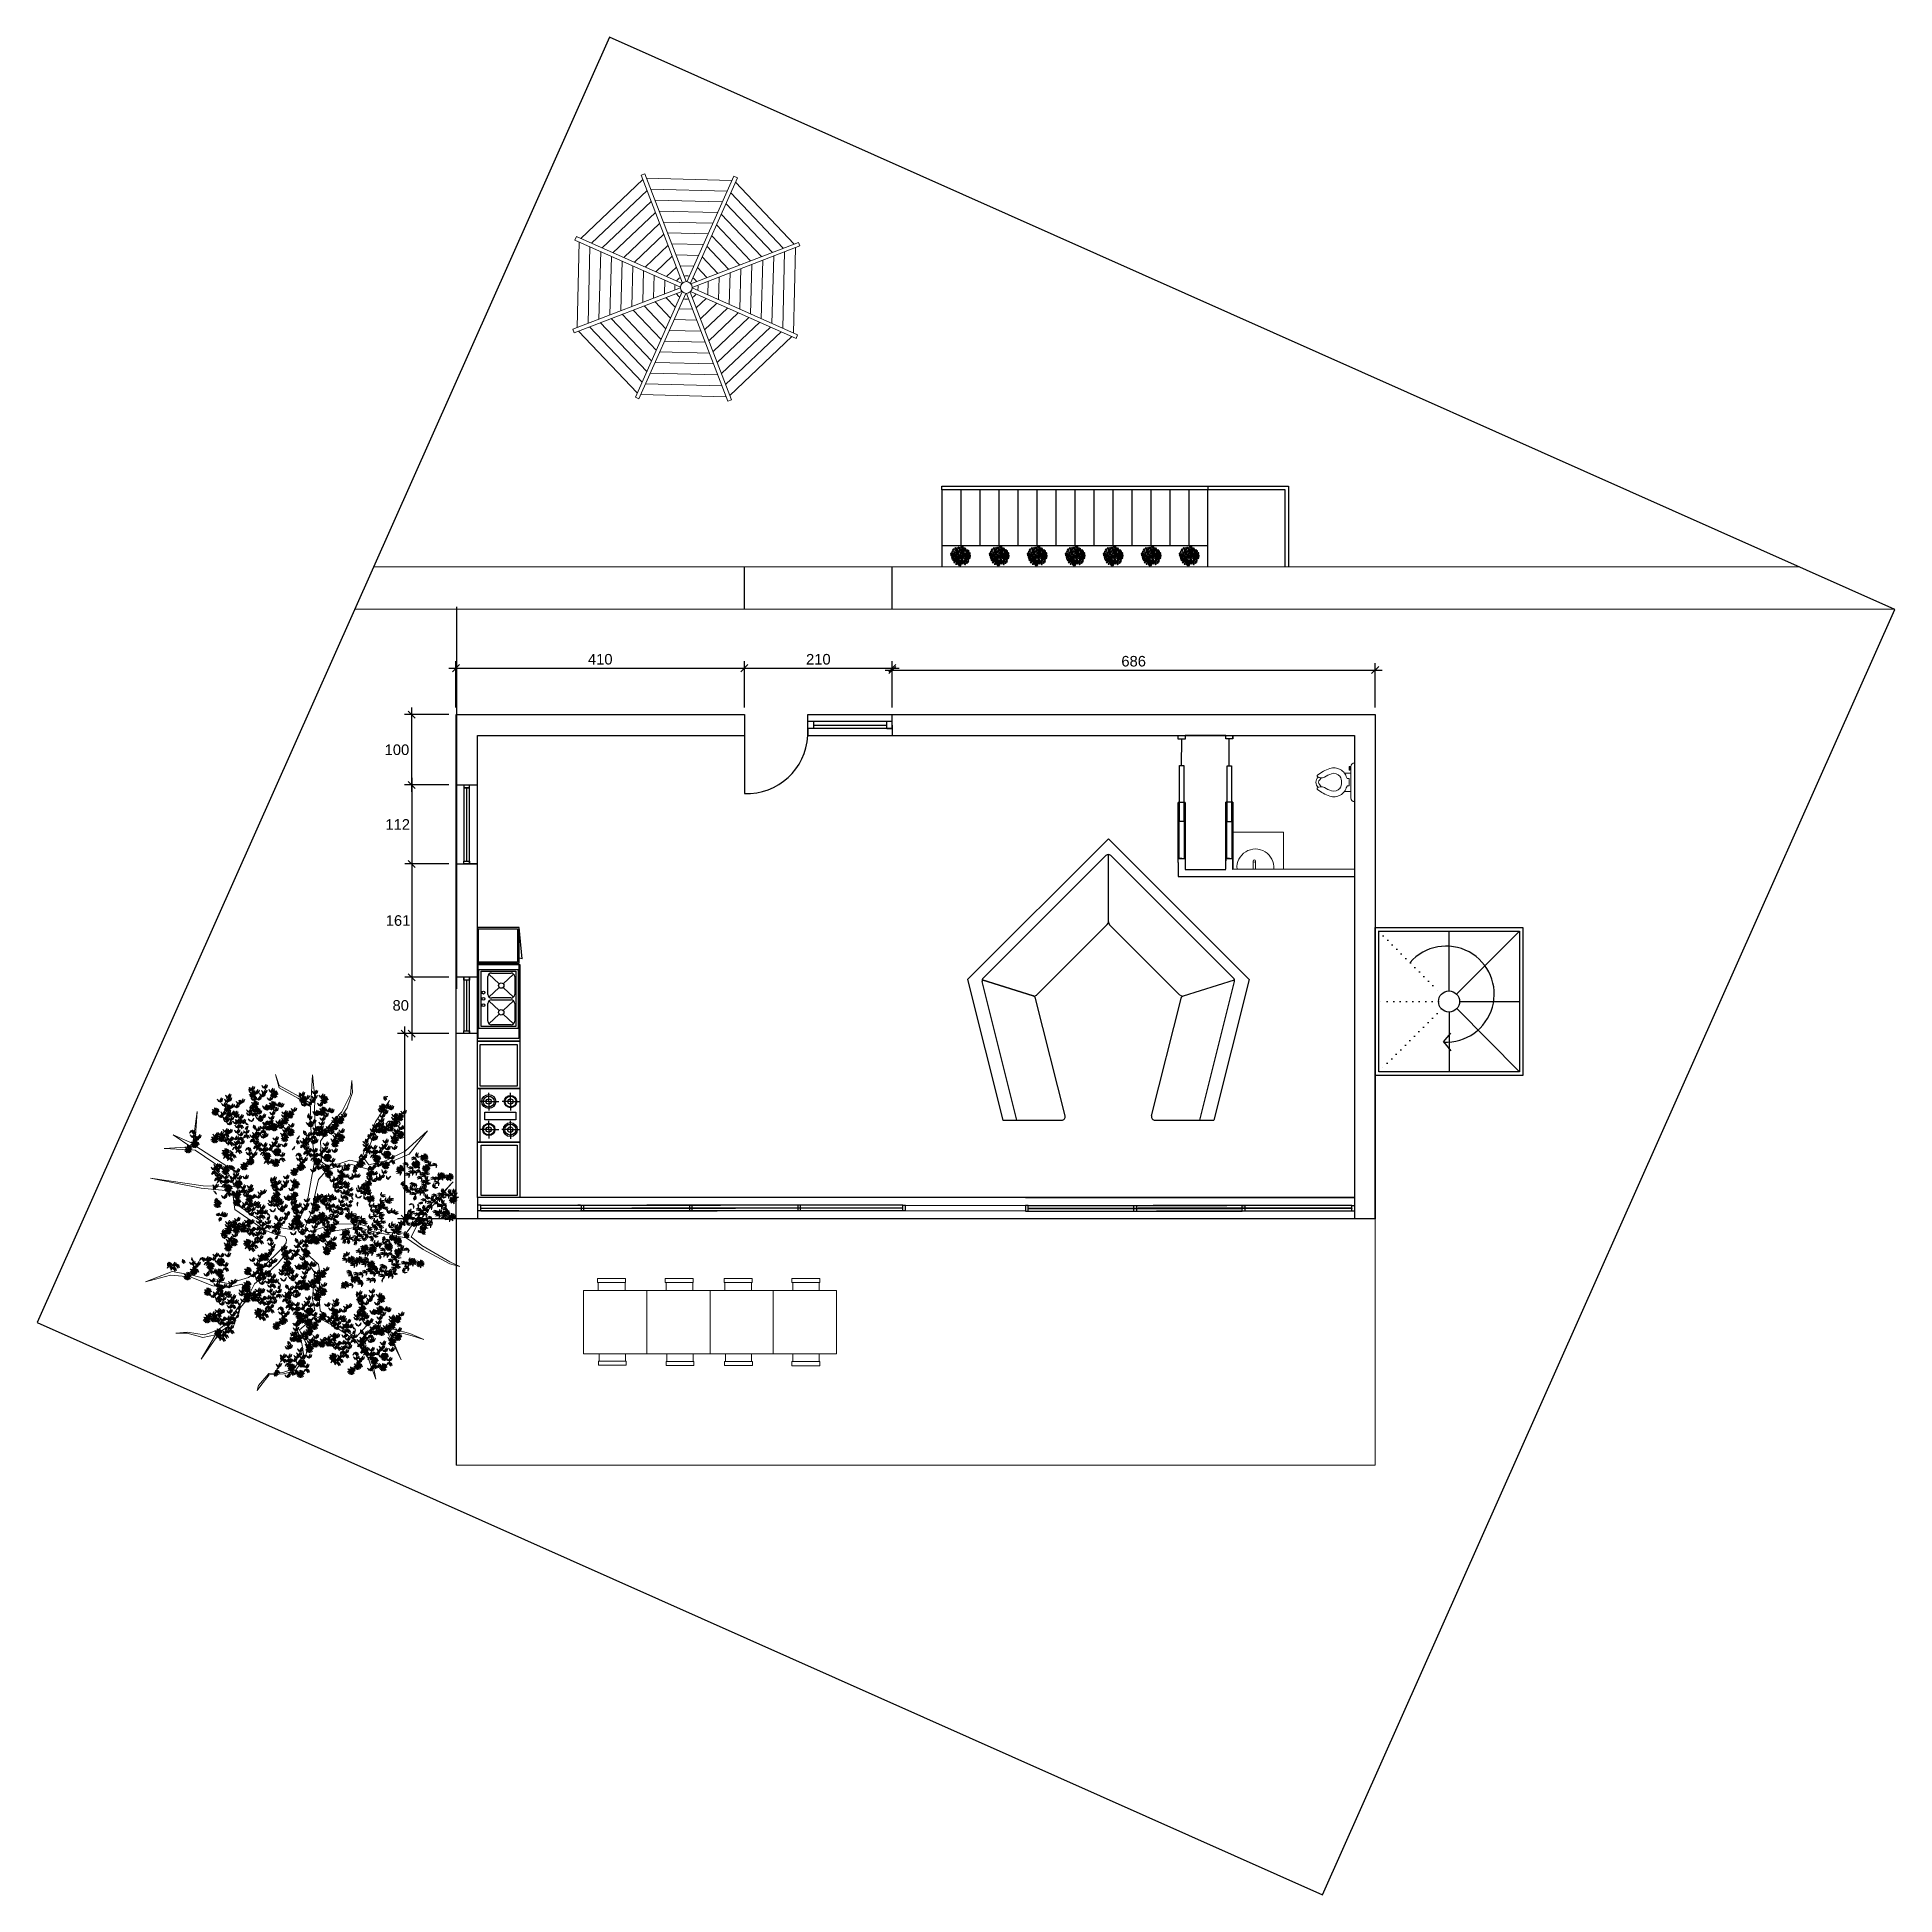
# Model space of a CAD drawing. Header units: inches. Extents: x -422522 to 22891, y -2973 to 414515.
# Drawn here: x 16447 to 19088, y 7134 to 9775 of the extents above; entities that cross this region are included whole.
import ezdxf

# ---------------------------------------------------------------- set-up
doc = ezdxf.new("R2010")
doc.units = ezdxf.units.IN
doc.header["$MEASUREMENT"] = 0
doc.linetypes.add('ACAD_ISO07W100', pattern=[3, 0, -3])
doc.layers.get('0').update_dxf_attribs({"lineweight": 25})
doc.layers.add('ARREDAMENTO', color=8, linetype='Continuous', lineweight=18)
doc.styles.add('ARCH', font='txt')
doc.styles.get("Standard").update_dxf_attribs({"font": 'Arial.ttf'})
doc.dimstyles.get("Standard").update_dxf_attribs({"dimtxt": 15, "dimasz": 10, "dimexe": 10, "dimexo": 10, "dimgap": 5, "dimtad": 2, "dimtih": 1, "dimtoh": 1, "dimdec": 0, "dimzin": 0, "dimdsep": 46, "dimtxsty": 'Standard', "dimblk": 'OBLIQUE', "dimblk1": 'OBLIQUE', "dimblk2": 'OBLIQUE', "dimcen": 0.09, "dimdle": 10, "dimadec": 0, "dimazin": 0, "dimtfac": 1, "dimtdec": 0, "dimtofl": 0, "dimtmove": 0, "dimatfit": 3, "dimldrblk": 'OBLIQUE', "dimfxl": 1, "dimtolj": 1, "dimtzin": 0, "dimarcsym": 0})

msp = doc.modelspace()

# ---------------------------------------------------------------- blocks, each defined once
blk = doc.blocks.new('15PTOI06')
for p, q in [((8, 8.5), (8, -8.5)), ((11.5, 5), (8, 5)), ((9, 2), (9.765178, 2)), ((9, -2), (9, 2)), ((23.431562, 2.5), (24.727861, 2.5)), ((24.931034, 1.327586), (24.062054, 2.5)), ((11.5, -5), (8, -5)), ((8.5, -8), (8, -8)), ((8, -8.5), (9, -8.5)), ((9, -6.5), (8.5, -6.5)), ((8.5, -6.5), (8.5, -8)), ((9.765178, -2), (9, -2)), ((9, -8.5), (9, -6.5)), ((23.431562, -2.5), (24.690476, -2.5)), ((24.931034, -1.327586), (24.062054, -2.5))]:
    blk.add_line(p, q)
for centre, radius, start, end in [((6, 8.5), 2, 0, 90), ((9.765178, 2.5), 0.5, 270, 346.116636), ((17.25, 0.65), 7.210062, 71.816347, 166.116636), ((19.118098, 0), 6.118098, 147.797266, 212.202734), ((17.25, 0.65), 4.210062, 71.816347, 142.891702), ((12, -13.75), 19.534695, 57.937508, 70.559965), ((12, -13.75), 22.534695, 51.265418, 70.559965), ((23.431562, 4.5), 2, 237.937508, 270), ((24.727861, 4.5), 2, 270, 314.939898), ((23.666667, 0), 1.833333, 313.602819, 46.397181), ((23.166667, 0), 3.833333, 313.602819, 46.397181), ((25.787408, 3.438228), 0.5, 314.939898, 51.265418), ((6, -8.5), 2, 270, 0), ((9.765178, -2.5), 0.5, 13.883364, 90), ((17.25, -0.65), 7.210062, 193.883364, 288.183653), ((17.25, -0.65), 4.210062, 217.108298, 288.183653), ((12, 13.75), 19.534695, 289.440035, 302.062492), ((12, 13.75), 22.534695, 289.440035, 308.665009), ((23.431562, -4.5), 2, 90, 122.062492), ((24.690476, -4.5), 2, 44.162471, 90), ((25.766527, -3.454957), 0.5, 308.665009, 44.162471)]:
    blk.add_arc(centre, radius, start, end)
at = {"style": 'ARCH'}
for tag, p, flags in [('ITEM', (0, -19.5), 3), ('ROOM_NUMBER', (0, -28.5), 1)]:
    blk.add_attdef(tag, p, '', height=6, dxfattribs=dict(at, flags=flags))
blk = doc.blocks.new('_Oblique')
at = {"color": 0, "linetype": 'ByBlock', "lineweight": -2}
blk.add_line((-0.5, -0.5), (0.5, 0.5), dxfattribs=at)
blk = doc.blocks.new('*D42')
at = {"color": 0, "lineweight": -2, "transparency": 16777216}
for p, q in [((16979.2, 8822.1), (16979.2, 8702.1)), ((17032.4, 8812.1), (16969.2, 8812.1)), ((17032.4, 8712.1), (16969.2, 8712.1))]:
    blk.add_line(p, q, dxfattribs=at)
at = {"layer": 'Defpoints', "color": 0, "transparency": 16777216}
for p in [(17042.4, 8812.1), (16979.2, 8712.1), (17042.4, 8712.1)]:
    blk.add_point(p, dxfattribs=at)
at = {"color": 0, "lineweight": -2, "transparency": 16777216, "xscale": 10, "yscale": 10, "zscale": 10}
for p, rotation in [((16979.2, 8812.1), 90), ((16979.2, 8712.1), 270)]:
    blk.add_blockref('_Oblique', p, dxfattribs=dict(at, rotation=rotation))
at = {"color": 0, "transparency": 16777216, "insert": (16958.4, 8762.1), "char_height": 15, "attachment_point": 5}
blk.add_mtext('\\A1;100', dxfattribs=at)
blk = doc.blocks.new('*D43')
at = {"color": 0, "lineweight": -2, "transparency": 16777216}
for p, q in [((16979.4, 8722.1), (16979.4, 8589.8)), ((17032.4, 8712.1), (16969.4, 8712.1)), ((17032.4, 8599.8), (16969.4, 8599.8))]:
    blk.add_line(p, q, dxfattribs=at)
at = {"layer": 'Defpoints', "color": 0, "transparency": 16777216}
for p in [(17042.4, 8712.1), (16979.4, 8599.8), (17042.4, 8599.8)]:
    blk.add_point(p, dxfattribs=at)
at = {"color": 0, "lineweight": -2, "transparency": 16777216, "xscale": 10, "yscale": 10, "zscale": 10}
for p, rotation in [((16979.4, 8712.1), 90), ((16979.4, 8599.8), 270)]:
    blk.add_blockref('_Oblique', p, dxfattribs=dict(at, rotation=rotation))
at = {"color": 0, "transparency": 16777216, "insert": (16959.5, 8656), "char_height": 15, "attachment_point": 5}
blk.add_mtext('\\A1;112', dxfattribs=at)
blk = doc.blocks.new('*D44')
at = {"color": 0, "lineweight": -2, "transparency": 16777216}
for p, q in [((16979.4, 8609.8), (16979.4, 8428.7)), ((17032.4, 8599.8), (16969.4, 8599.8)), ((17032.4, 8438.7), (16969.4, 8438.7))]:
    blk.add_line(p, q, dxfattribs=at)
at = {"layer": 'Defpoints', "color": 0, "transparency": 16777216}
for p in [(17042.4, 8599.8), (16979.4, 8438.7), (17042.4, 8438.7)]:
    blk.add_point(p, dxfattribs=at)
at = {"color": 0, "lineweight": -2, "transparency": 16777216, "xscale": 10, "yscale": 10, "zscale": 10}
for p, rotation in [((16979.4, 8599.8), 90), ((16979.4, 8438.7), 270)]:
    blk.add_blockref('_Oblique', p, dxfattribs=dict(at, rotation=rotation))
at = {"color": 0, "transparency": 16777216, "insert": (16960, 8519.3), "char_height": 15, "attachment_point": 5}
blk.add_mtext('\\A1;161', dxfattribs=at)
blk = doc.blocks.new('*D45')
at = {"color": 0, "lineweight": -2, "transparency": 16777216}
for p, q in [((17032.3, 8438.7), (16969.4, 8438.7)), ((16979.4, 8448.7), (16979.4, 8348.7)), ((17032.3, 8358.7), (16969.4, 8358.7))]:
    blk.add_line(p, q, dxfattribs=at)
at = {"layer": 'Defpoints', "color": 0, "transparency": 16777216}
for p in [(17042.3, 8438.7), (16979.4, 8358.7), (17042.3, 8358.7)]:
    blk.add_point(p, dxfattribs=at)
at = {"color": 0, "lineweight": -2, "transparency": 16777216, "xscale": 10, "yscale": 10, "zscale": 10}
for p, rotation in [((16979.4, 8438.7), 90), ((16979.4, 8358.7), 270)]:
    blk.add_blockref('_Oblique', p, dxfattribs=dict(at, rotation=rotation))
at = {"color": 0, "transparency": 16777216, "insert": (16963.8, 8398.7), "char_height": 15, "attachment_point": 5}
blk.add_mtext('\\A1;80', dxfattribs=at)
blk = doc.blocks.new('*D46')
at = {"color": 0, "lineweight": -2, "transparency": 16777216}
for p, q in [((17032.4, 8358.7), (16959.2, 8358.7)), ((16969.2, 8368.7), (16969.2, 8085.4)), ((17033.1, 8095.4), (16959.2, 8095.4))]:
    blk.add_line(p, q, dxfattribs=at)
at = {"layer": 'Defpoints', "color": 0, "transparency": 16777216}
for p in [(17042.4, 8358.7), (16969.2, 8095.4), (17043.1, 8095.4)]:
    blk.add_point(p, dxfattribs=at)
at = {"color": 0, "lineweight": -2, "transparency": 16777216, "xscale": 10, "yscale": 10, "zscale": 10}
for p, rotation in [((16969.2, 8358.7), 90), ((16969.2, 8095.4), 270)]:
    blk.add_blockref('_Oblique', p, dxfattribs=dict(at, rotation=rotation))
at = {"color": 0, "transparency": 16777216, "insert": (16947.4, 8227.1), "char_height": 15, "attachment_point": 5}
blk.add_mtext('\\A1;263', dxfattribs=at)
blk = doc.blocks.new('*D47')
at = {"color": 0, "lineweight": -2, "transparency": 16777216}
for p, q in [((17032.3, 8878.1), (17462.4, 8878.1)), ((17042.3, 8822.1), (17042.3, 8888.1)), ((17452.4, 8822.1), (17452.4, 8888.1))]:
    blk.add_line(p, q, dxfattribs=at)
at = {"layer": 'Defpoints', "color": 0, "transparency": 16777216}
for p in [(17452.4, 8878.1), (17042.3, 8812.1), (17452.4, 8812.1)]:
    blk.add_point(p, dxfattribs=at)
at = {"color": 0, "lineweight": -2, "transparency": 16777216, "xscale": 10, "yscale": 10, "zscale": 10, "rotation": 180}
blk.add_blockref('_Oblique', (17042.3, 8878.1), dxfattribs=at)
at = {"color": 0, "lineweight": -2, "transparency": 16777216, "xscale": 10, "yscale": 10, "zscale": 10}
blk.add_blockref('_Oblique', (17452.4, 8878.1), dxfattribs=at)
at = {"color": 0, "transparency": 16777216, "insert": (17247.4, 8890.7), "char_height": 15, "attachment_point": 5}
blk.add_mtext('\\A1;410', dxfattribs=at)
blk = doc.blocks.new('*D48')
at = {"color": 0, "lineweight": -2, "transparency": 16777216}
for p, q in [((17442.4, 8878.1), (17672.4, 8878.1)), ((17452.4, 8822.2), (17452.4, 8888.1)), ((17662.4, 8822.1), (17662.4, 8888.1))]:
    blk.add_line(p, q, dxfattribs=at)
at = {"layer": 'Defpoints', "color": 0, "transparency": 16777216}
for p in [(17662.4, 8878.1), (17452.4, 8812.2), (17662.4, 8812.1)]:
    blk.add_point(p, dxfattribs=at)
at = {"color": 0, "lineweight": -2, "transparency": 16777216, "xscale": 10, "yscale": 10, "zscale": 10, "rotation": 180}
blk.add_blockref('_Oblique', (17452.4, 8878.1), dxfattribs=at)
at = {"color": 0, "lineweight": -2, "transparency": 16777216, "xscale": 10, "yscale": 10, "zscale": 10}
blk.add_blockref('_Oblique', (17662.4, 8878.1), dxfattribs=at)
at = {"color": 0, "transparency": 16777216, "insert": (17557.4, 8890.7), "char_height": 15, "attachment_point": 5}
blk.add_mtext('\\A1;210', dxfattribs=at)
blk = doc.blocks.new('*D49')
at = {"color": 0, "lineweight": -2, "transparency": 16777216}
for p, q in [((17652.4, 8875.3), (18358.9, 8875.3)), ((17662.4, 8822.2), (17662.4, 8885.3)), ((18348.9, 8822.1), (18348.9, 8885.3))]:
    blk.add_line(p, q, dxfattribs=at)
at = {"layer": 'Defpoints', "color": 0, "transparency": 16777216}
for p in [(18348.9, 8875.3), (17662.4, 8812.2), (18348.9, 8812.1)]:
    blk.add_point(p, dxfattribs=at)
at = {"color": 0, "lineweight": -2, "transparency": 16777216, "xscale": 10, "yscale": 10, "zscale": 10, "rotation": 180}
blk.add_blockref('_Oblique', (17662.4, 8875.3), dxfattribs=at)
at = {"color": 0, "lineweight": -2, "transparency": 16777216, "xscale": 10, "yscale": 10, "zscale": 10}
blk.add_blockref('_Oblique', (18348.9, 8875.3), dxfattribs=at)
at = {"color": 0, "transparency": 16777216, "insert": (18005.6, 8887.9), "char_height": 15, "attachment_point": 5}
blk.add_mtext('\\A1;686', dxfattribs=at)

# ---------------------------------------------------------------- dimensions: what is measured, and where the dimension line sits
at = {"color": 2}
for base, p1, p2, picture, middle in [((17452.4, 8878.1), (17042.3, 8812.1), (17452.4, 8812.1), '*D47', (17247.4, 8890.7)), ((17662.4, 8878.1), (17452.4, 8812.2), (17662.4, 8812.1), '*D48', (17557.4, 8890.7)), ((18348.864, 8875.3368), (17662.3996, 8812.1916), (18348.864, 8812.1291), '*D49', (18005.6318, 8887.9392))]:
    dim = msp.add_linear_dim(base=base, p1=p1, p2=p2, dimstyle='Standard', dxfattribs=at)
    dim.commit()
    dim.dimension.update_dxf_attribs({"geometry": picture, "text_midpoint": middle})
for base, p1, p2, picture, middle in [((16979.2, 8712.1), (17042.4, 8812.1), (17042.4, 8712.1), '*D42', (16958.4, 8762.1)), ((16979.4, 8599.8), (17042.4, 8712.1), (17042.4, 8599.8), '*D43', (16959.5, 8656)), ((16979.4, 8438.7), (17042.4, 8599.8), (17042.4, 8438.7), '*D44', (16960, 8519.3)), ((16979.4, 8358.7), (17042.3, 8438.7), (17042.3, 8358.7), '*D45', (16963.8, 8398.7)), ((16969.2, 8095.4), (17042.4, 8358.7), (17043.1, 8095.4), '*D46', (16947.4, 8227.1))]:
    dim = msp.add_linear_dim(base=base, p1=p1, p2=p2, angle=90, dimstyle='Standard', dxfattribs=at)
    dim.commit()
    dim.dimension.update_dxf_attribs({"geometry": picture, "text_midpoint": middle})

# ---------------------------------------------------------------- linework, layer by layer
for p, q in [((17732.8, 9131.8), (17732.8, 9136.8)), ((17732.8, 9136.8), (18110.8, 9136.8)), ((18110.8, 9136.8), (18110.8, 9131.8)), ((18110.8, 9136.8), (18220.8, 9136.8)), ((18220.8, 9136.8), (18225.8, 9136.8)), ((18225.8, 9136.8), (18225.8, 9021.8)), ((17759.8, 9131.8), (17732.8, 9131.8)), ((17732.8, 9131.8), (17732.8, 9021.8)), ((18110.8, 9131.8), (17746.8, 9131.8)), ((17786.8, 9131.8), (17759.8, 9131.8)), ((17759.8, 9131.8), (17759.8, 9051.8)), ((17813.8, 9131.8), (17786.8, 9131.8)), ((17786.8, 9131.8), (17786.8, 9051.8)), ((17840.8, 9131.8), (17813.8, 9131.8)), ((17813.8, 9131.8), (17813.8, 9051.8)), ((17867.8, 9131.8), (17840.8, 9131.8)), ((17840.8, 9131.8), (17840.8, 9051.8)), ((17894.8, 9131.8), (17867.8, 9131.8)), ((17867.8, 9131.8), (17867.8, 9051.8)), ((17921.8, 9131.8), (17894.8, 9131.8)), ((17894.8, 9131.8), (17894.8, 9051.8)), ((17948.8, 9131.8), (17921.8, 9131.8)), ((17921.8, 9131.8), (17921.8, 9051.8)), ((17975.8, 9131.8), (17948.8, 9131.8)), ((17948.8, 9131.8), (17948.8, 9051.8)), ((18002.8, 9131.8), (17975.8, 9131.8)), ((17975.8, 9131.8), (17975.8, 9051.8)), ((18029.8, 9131.8), (18002.8, 9131.8)), ((18002.8, 9131.8), (18002.8, 9051.8)), ((18056.8, 9131.8), (18029.8, 9131.8)), ((18029.8, 9131.8), (18029.8, 9051.8)), ((18083.8, 9131.8), (18056.8, 9131.8)), ((18056.8, 9131.8), (18056.8, 9051.8)), ((18110.8, 9131.8), (18083.8, 9131.8)), ((18083.8, 9131.8), (18083.8, 9051.8)), ((18110.8, 9021.8), (18110.8, 9131.8)), ((18220.8, 9131.8), (18110.8, 9131.8)), ((18220.8, 9021.8), (18220.8, 9131.8)), ((18110.8, 9051.8), (17732.8, 9051.8)), ((18110.8, 9021.8), (18110.8, 9051.8)), ((18952.7, 9021.6), (16925.2, 9022.1)), ((17452.4, 8962), (17452.5, 9022)), ((17662.4, 8961.9), (17662.4, 9021.9)), ((19087.6, 8961.6), (16898.5, 8962.1)), ((17042.4, 8812.1), (17042.4, 8712.1)), ((17452.4, 8812.1), (17452.4, 8782.3)), ((17542.4, 8782.3), (17542.4, 8812.1)), ((17662.4, 8802.2), (17542.4, 8802.2)), ((17542.4, 8791.7), (17542.4, 8802.2)), ((17550.7, 8802.2), (17550.7, 8792.2)), ((17550.7, 8796.9), (17654.1, 8797.2)), ((17654.1, 8802.2), (17654.1, 8792.2)), ((17662.4, 8802.2), (17662.4, 8812.1)), ((17662.4, 8792.2), (17662.4, 8802.2)), ((17662.4, 8796.9), (17662.4, 8792.2)), ((17452.4, 8782.3), (17452.4, 8699.8)), ((17662.4, 8792.2), (17542.4, 8792.2)), ((17542.4, 8792.2), (17542.4, 8782.3)), ((17654.8, 8792.2), (17662.4, 8792.2)), ((17662.4, 8792.2), (17662.4, 8782.3)), ((18069, 8777.4), (18069, 8782.3)), ((18069, 8782.2), (18136.6, 8782.2)), ((18079, 8777.4), (18069, 8777.4)), ((18073.8, 8740), (18074, 8777.4)), ((18136.6, 8782.2), (18079, 8782.2)), ((18079, 8782.2), (18079, 8777.4)), ((18129.4, 8782.3), (18319.6, 8782.3)), ((18146.6, 8777.5), (18136.6, 8777.5)), ((18141.5, 8739.3), (18141.5, 8777.5)), ((18146.6, 8782.3), (18146.6, 8777.5)), ((18146.6, 8782.3), (18146.6, 8777.5)), ((18146.6, 8777.5), (18146.6, 8782.3)), ((18146.6, 8782.3), (18319.6, 8782.3)), ((17042.4, 8712.1), (17073.1, 8712.1)), ((17053.7, 8712.1), (17053.7, 8603.8)), ((17053.7, 8708.1), (17061.7, 8708.1)), ((17061.7, 8708.1), (17053.7, 8708.1)), ((17057.7, 8603.8), (17057.7, 8708.1)), ((17061.7, 8599.8), (17061.7, 8712)), ((18136.6, 8687.5), (18136.6, 8662.3)), ((18146.6, 8687.5), (18136.6, 8687.5)), ((18145.6, 8687.5), (18137.6, 8687.5)), ((18137.6, 8687.5), (18137.6, 8607.5)), ((18145.6, 8607.5), (18145.6, 8687.5)), ((18146.6, 8687.5), (18146.6, 8684.4)), ((18146.6, 8687.5), (18146.6, 8592)), ((18146.6, 8592), (18146.6, 8687.5)), ((18079, 8687.4), (18069, 8687.4)), ((18069, 8601.8), (18069, 8687.4)), ((18078, 8687.4), (18070, 8687.4)), ((18070, 8687.4), (18070, 8607.4)), ((18078, 8607.4), (18078, 8687.4)), ((18079, 8687.4), (18079, 8592)), ((18136.6, 8684.4), (18136.6, 8604.4)), ((18146.6, 8662.3), (18146.6, 8672.3)), ((17769.6, 8435.4), (17969.6, 8635.4)), ((17969.6, 8635.4), (18169.6, 8435.4)), ((18146.6, 8654.5), (18146.6, 8602.1)), ((17791.6, 8437.4), (17966, 8611.8)), ((17969.6, 8517.4), (17969.6, 8613.3)), ((17969.6, 8517.4), (17969.6, 8613.3)), ((18147.6, 8437.4), (17973.1, 8611.8)), ((17042.4, 8599.8), (17073.1, 8599.8)), ((17053.7, 8599.8), (17053.7, 8603.8)), ((17053.7, 8603.8), (17061.7, 8603.8)), ((17053.7, 8603.8), (17057.7, 8603.8)), ((17057.7, 8599.8), (17053.7, 8599.8)), ((17073.1, 8599.8), (17057.7, 8599.8)), ((17061.7, 8603.8), (17061.7, 8599.8)), ((18069, 8601.8), (18069, 8582.2)), ((18069, 8582.2), (18319.6, 8582.2)), ((18074, 8607.4), (18070, 8607.4)), ((18070, 8607.4), (18078, 8607.4)), ((18079, 8592), (18136.6, 8592)), ((18141.6, 8607.5), (18137.6, 8607.5)), ((18137.6, 8607.5), (18145.6, 8607.5)), ((17867.7, 8413.5), (17968.1, 8513.9)), ((18071.4, 8413.5), (17971, 8513.9)), ((18353.9, 8504.3), (18553.9, 8504.3)), ((18353.9, 8304.3), (18353.9, 8504.3)), ((18453.9, 8419.3), (18453.9, 8504.3)), ((18464.5, 8414.9), (18553.9, 8504.3)), ((18553.9, 8504.3), (18553.9, 8304.3)), ((17073, 8450), (17073, 8380)), ((17073.1, 8438.7), (17042.4, 8438.7)), ((17053.7, 8434.7), (17053.7, 8438.7)), ((17053.7, 8438.7), (17053.7, 8362.7)), ((17061.7, 8434.7), (17053.7, 8434.7)), ((17057.7, 8362.7), (17057.7, 8434.7)), ((17061.7, 8358.7), (17061.7, 8438.7)), ((17061.7, 8438.7), (17061.7, 8434.7)), ((17769.6, 8435.4), (17819.6, 8235.4)), ((17839.6, 8235.4), (17790.2, 8432.6)), ((17790.3, 8435.1), (17862.7, 8412.3)), ((17862.9, 8412.2), (17790.3, 8435.1)), ((18076.2, 8412.2), (18148.9, 8435.1)), ((18076.5, 8412.3), (18148.9, 8435.1)), ((18099.6, 8235.4), (18148.9, 8432.6)), ((18169.6, 8435.4), (18119.6, 8235.4)), ((17908, 8241.6), (17866.2, 8408.6)), ((18031.1, 8241.6), (18072.9, 8408.6)), ((18468.9, 8404.3), (18553.9, 8404.3)), ((17073, 8380), (17073, 8370)), ((18453.9, 8389.3), (18453.9, 8304.3)), ((18465, 8394.3), (18553.9, 8304.3)), ((17073.1, 8358.7), (17042.4, 8358.7)), ((17053.7, 8358.7), (17053.7, 8362.7)), ((17053.7, 8362.7), (17061.7, 8362.7)), ((17053.7, 8362.7), (17057.7, 8362.7)), ((17057.7, 8358.7), (17053.7, 8358.7)), ((17061.7, 8362.7), (17061.7, 8358.7)), ((18446, 8346.8), (18456.2, 8359.5)), ((18446, 8346.8), (18456.2, 8334.1)), ((18553.9, 8304.3), (18353.9, 8304.3)), ((17819.6, 8235.4), (17839.6, 8235.4)), ((17839.6, 8235.4), (17903.2, 8235.4)), ((18036, 8235.4), (18099.6, 8235.4)), ((18099.6, 8235.4), (18119.6, 8235.4)), ((17073.1, 8125.5), (17073.1, 8095.4)), ((17077.8, 8114.7), (17073.1, 8114.7)), ((17077.8, 8106.7), (17073.1, 8106.7)), ((17077.8, 8110.7), (17077.8, 8114.7)), ((17077.8, 8114.7), (17131.9, 8114.6)), ((17077.8, 8114.7), (17418.2, 8114.6)), ((17077.8, 8106.7), (17077.8, 8110.7)), ((17077.8, 8110.7), (17439.5, 8110.6)), ((17077.8, 8110.7), (17077.8, 8110.5)), ((17077.8, 8110.5), (17437.9, 8110.4)), ((17131.9, 8106.6), (17077.8, 8106.7)), ((17077.8, 8106.7), (17413.5, 8106.6)), ((17219.3, 8114.7), (17215.3, 8114.7)), ((17369.3, 8106.6), (17219.3, 8106.6)), ((17220.2, 8114.6), (17220.2, 8106.6)), ((17224.2, 8106.6), (17224.2, 8114.6)), ((17677.3, 8110.6), (17292.1, 8110.6)), ((17677.3, 8110.4), (17293.8, 8110.4)), ((17677.3, 8114.6), (17313.5, 8114.6)), ((17677.3, 8106.6), (17318.1, 8106.6)), ((17373.3, 8114.6), (17369.3, 8114.6)), ((17523.3, 8106.6), (17373.3, 8106.6)), ((17374.2, 8114.6), (17374.2, 8106.6)), ((17378.2, 8106.6), (17378.2, 8114.6)), ((17527.3, 8114.6), (17523.3, 8114.6)), ((17677.3, 8106.6), (17527.3, 8106.6)), ((17528.2, 8114.6), (17528.2, 8106.6)), ((17532.2, 8106.6), (17532.2, 8114.6)), ((17677.3, 8110.6), (17677.3, 8114.6)), ((17677.3, 8114.6), (17681.3, 8114.6)), ((17677.3, 8106.6), (17677.3, 8110.6)), ((17677.3, 8110.6), (17677.3, 8110.4)), ((17681.3, 8106.6), (17677.3, 8106.6)), ((17681.3, 8106.6), (17681.3, 8114.6)), ((17681.3, 8114.6), (17851.7, 8114.5)), ((17851.7, 8106.5), (17681.3, 8106.6)), ((17851.7, 8125.5), (18319.6, 8125.5)), ((17855.7, 8114.5), (17851.7, 8114.5)), ((17851.7, 8114.5), (17851.7, 8106.5)), ((17855.7, 8110.5), (17855.7, 8114.5)), ((17855.7, 8114.5), (18138, 8114.5)), ((17855.7, 8106.5), (17855.7, 8110.5)), ((17855.7, 8110.5), (18159.3, 8110.5)), ((17855.7, 8110.5), (17855.7, 8110.3)), ((17855.7, 8110.3), (18157.7, 8110.3)), ((18005.7, 8106.5), (18005.7, 8114.5)), ((18005.7, 8114.5), (18009.7, 8114.5)), ((18009.7, 8114.5), (18009.7, 8106.5)), ((18315.6, 8110.5), (18011.9, 8110.5)), ((18315.6, 8110.3), (18013.6, 8110.3)), ((18315.6, 8114.5), (18033.3, 8114.5)), ((18159.7, 8106.5), (18159.7, 8114.5)), ((18159.7, 8114.5), (18163.7, 8114.5)), ((18163.7, 8114.5), (18163.7, 8106.5)), ((18315.6, 8110.5), (18315.6, 8114.5)), ((18315.6, 8114.5), (18319.6, 8114.5)), ((18315.6, 8106.5), (18315.6, 8110.5)), ((18315.6, 8110.5), (18315.6, 8110.3)), ((18319.6, 8125.5), (18319.6, 8095.4)), ((17851.7, 8106.5), (17855.7, 8106.5)), ((17855.7, 8106.5), (18133.3, 8106.5)), ((17855.7, 8106.5), (18005.7, 8106.5)), ((18009.7, 8106.5), (18159.7, 8106.5)), ((18315.6, 8106.5), (18037.9, 8106.5)), ((18319.6, 8106.5), (18315.6, 8106.5))]:
    msp.add_line(p, q)
at = {"color": 1}
for p, q in [((17042.9, 8965.3), (17042.9, 8422.5)), ((18348.9, 8095.4), (18348.9, 8299.3))]:
    msp.add_line(p, q, dxfattribs=at)
at = {"ltscale": 0.02}
for p, q in [((17136.6, 8464.9), (17132, 8509.7)), ((17073.1, 8348), (17073.1, 8457)), ((17073.1, 8457), (17133.1, 8457)), ((17075, 8366.1), (17075, 8449.9)), ((17075, 8449.9), (17130.8, 8449.9)), ((17130.8, 8449.9), (17130.8, 8366.1)), ((17136.6, 8464.9), (17132, 8465.9)), ((17133.1, 8457), (17133.1, 8348)), ((17087.7, 8414.3), (17087.7, 8439.7)), ((17089.2, 8443.3), (17103.9, 8429.6)), ((17103.9, 8424.4), (17089.2, 8410.7)), ((17092.7, 8444.8), (17120.7, 8444.8)), ((17124.3, 8443.3), (17109.5, 8429.6)), ((17109.5, 8424.4), (17124.3, 8410.7)), ((17125.8, 8439.7), (17125.8, 8414.3)), ((17087.7, 8376.2), (17087.7, 8401.6)), ((17089.2, 8405.2), (17103.9, 8391.5)), ((17120.7, 8409.3), (17092.7, 8409.3)), ((17092.7, 8406.7), (17120.7, 8406.7)), ((17124.3, 8405.2), (17109.5, 8391.5)), ((17125.8, 8401.6), (17125.8, 8376.2)), ((17103.9, 8386.3), (17089.2, 8372.6)), ((17120.7, 8371.2), (17092.7, 8371.2)), ((17109.5, 8386.3), (17124.3, 8372.6)), ((17073.1, 8348), (17133.1, 8348)), ((17073.1, 8280.5), (17073.1, 8348)), ((17133.1, 8348), (17073.1, 8348)), ((17073.1, 8348), (17133.1, 8348)), ((17073.1, 8348), (17133.1, 8348)), ((17130.8, 8366.1), (17075, 8366.1)), ((17133.1, 8348), (17133.1, 8280.5)), ((17073.1, 8204.3), (17073.1, 8280.5)), ((17073.1, 8280.5), (17133.1, 8280.5)), ((17133.1, 8280.5), (17073.1, 8280.5)), ((17076.3, 8280.5), (17076.3, 8204.3)), ((17088.9, 8262.1), (17088.9, 8274.3)), ((17119.8, 8262.1), (17119.8, 8274.3)), ((17133.1, 8280.5), (17133.1, 8204.3)), ((17088.9, 8262.1), (17077, 8262.1)), ((17088.9, 8262.1), (17103.1, 8262.1)), ((17088.9, 8262.1), (17088.9, 8249.2)), ((17119.8, 8262.1), (17107.8, 8262.1)), ((17119.8, 8262.1), (17119.8, 8249.2)), ((17119.8, 8262.1), (17134, 8262.1)), ((17088.9, 8222.4), (17077, 8222.4)), ((17088.9, 8222.4), (17088.9, 8234.6)), ((17088.9, 8222.4), (17088.9, 8209.5)), ((17088.9, 8222.4), (17103.1, 8222.4)), ((17119.6, 8222.2), (17107.7, 8222.2)), ((17119.6, 8222.2), (17119.6, 8234.5)), ((17119.6, 8222.2), (17119.6, 8209.3)), ((17119.6, 8222.2), (17133.8, 8222.2)), ((17073.1, 8204.3), (17133.1, 8204.3)), ((17073.1, 8125.5), (17073.1, 8204.3)), ((17133.1, 8204.3), (17073.1, 8204.3)), ((17133.1, 8204.3), (17133.1, 8125.5)), ((17133.1, 8125.5), (17073.1, 8125.5))]:
    msp.add_line(p, q, dxfattribs=at)
at = {"linetype": 'ACAD_ISO07W100', "ltscale": 3}
for p, q in [((18353.9, 8504.3), (18443.2, 8414.8)), ((18438.9, 8404.3), (18353.9, 8404.3)), ((18443.3, 8393.7), (18353.9, 8304.3))]:
    msp.add_line(p, q, dxfattribs=at)
for points in [[(16447, 7948), (18274.1, 7134.5), (19087.6, 8961.6), (17260.5, 9775.1)], [(18077, 8740), (18077, 8660.2), (18070.6, 8660.2), (18070.6, 8740)], [(18144.7, 8739.3), (18144.7, 8659.5), (18138.3, 8659.5), (18138.3, 8739.3)]]:
    msp.add_lwpolyline(points, close=True)
for points in [[(17542.4, 8812.1), (18348.9, 8812.1), (18348.9, 8095.4), (17042.4, 8095.4), (17042.4, 8812.1), (17452.4, 8812.1)], [(17542.4, 8782.3), (18319.6, 8782.3), (18319.6, 8125.5), (17073.1, 8125.5), (17073.1, 8782.3), (17452.4, 8782.3)], [(18136.6, 8782.2), (18319.6, 8782.3), (18319.6, 8592.2), (18146.6, 8592)], [(18136.6, 8777.5), (18136.6, 8782.2)], [(18136.6, 8592.2), (18136.6, 8687.5)], [(18348.9, 8504.3), (18348.9, 8509.3), (18558.9, 8509.3), (18558.9, 8299.3), (18348.9, 8299.3), (18348.9, 8504.3)]]:
    msp.add_lwpolyline(points)
at = {"ltscale": 0.02}
for points in [[(17072.9, 8458.7), (17132, 8458.7), (17132, 8509.7), (17072.9, 8509.7)], [(17074.5, 8507.6), (17129.9, 8507.6), (17129.9, 8460.4), (17074.5, 8460.4)], [(17127.5, 8447.5), (17127.5, 8368.9), (17077.9, 8368.9), (17077.9, 8447.5)], [(17076.9, 8343.4), (17129.4, 8343.4), (17129.4, 8284.1), (17076.9, 8284.1)], [(17083.1, 8247.2), (17127.4, 8247.2), (17127.4, 8236.2), (17083.1, 8236.2)], [(17078.3, 8200.2), (17129.4, 8200.2), (17129.4, 8128.6), (17078.3, 8128.6)]]:
    msp.add_lwpolyline(points, close=True, dxfattribs=at)
msp.add_lwpolyline([(17131.8, 8457), (17131.8, 8351.6), (17074, 8351.6), (17074, 8457)], dxfattribs=at)
for centre, radius in [((17106.7, 8427), 3.81), ((17081.3, 8416.9), 2.01), ((17081.3, 8408), 2.01), ((17081.3, 8399.1), 2.01), ((17106.7, 8388.9), 3.81), ((17088.9, 8262.1), 9.9), ((17088.9, 8262.1), 7.78), ((17088.9, 8262.1), 3.78), ((17119.8, 8262.1), 8.81), ((17119.8, 8262.1), 7.78), ((17119.8, 8262.1), 3.78), ((17088.9, 8222.5), 8.8), ((17088.9, 8222.4), 7.78), ((17088.9, 8222.4), 3.78), ((17119.6, 8222.2), 9.9), ((17119.6, 8222.2), 7.78), ((17119.6, 8222.2), 3.78)]:
    msp.add_circle(centre, radius, dxfattribs=at)
msp.add_circle((18453.9, 8404.3), 15)
for centre, radius, start, end in [((17455.5, 8786.8), 87, 267.9412, 357.0563), ((17969.6, 8608.3), 5, 45, 135), ((17964.6, 8517.4), 5, 315, 0), ((17974.6, 8517.4), 5, 180, 225), ((18449.9, 8414.8), 68.2, 266.7012, 138.9865), ((17795.1, 8433.8), 5, 135, 194.0362), ((18144, 8433.8), 5, 345.9638, 45), ((17864.2, 8417), 5, 252.4744, 315), ((17861.4, 8407.4), 5, 14.0362, 72.4744), ((18075, 8417), 5, 225, 287.5256), ((18077.7, 8407.4), 5, 107.5256, 165.9638), ((17903.2, 8240.4), 5, 270, 14.0362), ((18036, 8240.4), 5, 165.9638, 270)]:
    msp.add_arc(centre, radius, start, end)
for centre, start, end in [((17092.7, 8439.7), 90, 180), ((17120.7, 8439.7), 0, 90), ((17092.7, 8414.3), 180, 270), ((17092.7, 8401.6), 90, 180), ((17120.7, 8414.3), 270, 0), ((17120.7, 8401.6), 0, 90), ((17092.7, 8376.2), 180, 270), ((17120.7, 8376.2), 270, 0)]:
    msp.add_arc(centre, 5.08, start, end, dxfattribs=at)
at = {"layer": 'ARREDAMENTO', "linetype": 'Continuous'}
for p, q in [((17307.9, 9572.5), (17219.9, 9488.9)), ((17310.7, 9580.7), (17305.5, 9578.7)), ((17305.5, 9578.7), (17364.4, 9425.5)), ((17310.7, 9580.7), (17369.6, 9427.5)), ((17434.5, 9571.3), (17313.1, 9574.5)), ((17319.1, 9558.9), (17427.7, 9556.1)), ((17437.2, 9577.4), (17370.4, 9427.4)), ((17442.3, 9575.1), (17375.5, 9425.2)), ((17442.3, 9575.1), (17437.2, 9577.4)), ((17523.1, 9481), (17439.5, 9569)), ((17235.1, 9482.1), (17313.9, 9556.9)), ((17250.3, 9475.4), (17319.9, 9541.4)), ((17325.1, 9543.4), (17420.9, 9540.9)), ((17426, 9538.6), (17492, 9469)), ((17432.8, 9553.8), (17507.6, 9475)), ((17265.5, 9468.6), (17325.8, 9525.9)), ((17280.7, 9461.8), (17331.8, 9510.3)), ((17331, 9527.8), (17414.2, 9525.7)), ((17337, 9512.3), (17407.4, 9510.5)), ((17412.5, 9508.2), (17460.9, 9457.1)), ((17419.2, 9523.4), (17476.5, 9463.1)), ((17213.8, 9491.6), (17211.5, 9486.6)), ((17211.5, 9486.6), (17361.5, 9419.8)), ((17213.8, 9491.6), (17363.7, 9424.9)), ((17217.6, 9483.9), (17214.5, 9362.5)), ((17295.9, 9455.1), (17337.8, 9494.8)), ((17342.9, 9496.8), (17400.6, 9495.3)), ((17348.9, 9481.2), (17393.9, 9480.1)), ((17529.3, 9483.4), (17376.1, 9424.6)), ((17405.7, 9493), (17445.4, 9451.2)), ((17531.3, 9478.2), (17529.3, 9483.4)), ((17230, 9368.5), (17232.8, 9477.1)), ((17245.5, 9374.4), (17248, 9470.3)), ((17261.1, 9380.4), (17263.3, 9463.5)), ((17276.6, 9386.4), (17278.5, 9456.8)), ((17311.1, 9448.3), (17343.7, 9479.2)), ((17326.3, 9441.5), (17349.7, 9463.7)), ((17354.9, 9465.7), (17387.1, 9464.8)), ((17531.3, 9478.2), (17378.1, 9419.4)), ((17392.1, 9462.6), (17414.3, 9439.2)), ((17398.9, 9477.8), (17429.9, 9445.2)), ((17478.5, 9457.9), (17476.3, 9374.8)), ((17494, 9463.9), (17491.5, 9368)), ((17509.5, 9469.8), (17506.7, 9361.2)), ((17521.9, 9354.5), (17525.1, 9475.8)), ((17292.2, 9392.3), (17293.7, 9450)), ((17307.7, 9398.3), (17308.9, 9443.2)), ((17323.2, 9404.3), (17324.1, 9436.5)), ((17338.8, 9410.2), (17339.3, 9429.7)), ((17341.5, 9434.8), (17355.7, 9448.2)), ((17360.8, 9450.2), (17380.3, 9449.6)), ((17385.4, 9447.4), (17398.8, 9433.3)), ((17400.8, 9428.1), (17400.3, 9408.6)), ((17416.3, 9434), (17415.5, 9401.8)), ((17431.9, 9440), (17430.7, 9395.1)), ((17447.4, 9446), (17445.9, 9388.3)), ((17462.9, 9451.9), (17461.1, 9381.5)), ((17208.2, 9360.1), (17361.5, 9418.9)), ((17210.2, 9354.9), (17363.4, 9413.7)), ((17297.3, 9263.2), (17364, 9413.1)), ((17302.4, 9260.9), (17369.1, 9410.9)), ((17354.2, 9390.9), (17340.8, 9405)), ((17428.8, 9257.6), (17370, 9410.8)), ((17434, 9259.6), (17375.2, 9412.8)), ((17525.8, 9346.7), (17375.8, 9413.4)), ((17528, 9351.7), (17378.1, 9418.5)), ((17398, 9403.5), (17383.9, 9390.1)), ((17320.3, 9314.9), (17263.1, 9375.2)), ((17327.1, 9330.1), (17278.6, 9381.2)), ((17333.9, 9345.3), (17294.1, 9387.1)), ((17340.6, 9360.5), (17309.7, 9393.1)), ((17347.4, 9375.7), (17325.2, 9399.1)), ((17378.7, 9388.2), (17359.2, 9388.7)), ((17413.2, 9396.8), (17389.8, 9374.6)), ((17428.4, 9390), (17395.8, 9359.1)), ((17443.6, 9383.2), (17401.8, 9343.5)), ((17458.8, 9376.5), (17407.7, 9328)), ((17208.2, 9360.1), (17210.2, 9354.9)), ((17216.4, 9357.3), (17300, 9269.3)), ((17306.8, 9284.5), (17232, 9363.3)), ((17313.5, 9299.7), (17247.5, 9369.3)), ((17390.6, 9357.1), (17345.7, 9358.3)), ((17384.7, 9372.6), (17352.5, 9373.5)), ((17474, 9369.7), (17413.7, 9312.4)), ((17489.2, 9362.9), (17419.7, 9296.9)), ((17504.4, 9356.2), (17425.6, 9281.4)), ((17431.6, 9265.8), (17519.7, 9349.4)), ((17525.8, 9346.7), (17528, 9351.7)), ((17402.6, 9326), (17332.2, 9327.8)), ((17396.6, 9341.5), (17338.9, 9343)), ((17414.5, 9294.9), (17318.6, 9297.4)), ((17408.5, 9310.5), (17325.4, 9312.6)), ((17420.5, 9279.4), (17311.8, 9282.2)), ((17302.4, 9260.9), (17297.3, 9263.2)), ((17297.3, 9263.2), (17302.4, 9260.9)), ((17305.1, 9267), (17426.4, 9263.8)), ((17428.8, 9257.6), (17434, 9259.6))]:
    msp.add_line(p, q, dxfattribs=at)
at = {"layer": 'ARREDAMENTO'}
for p, q in [((18146.6, 8644.8), (18218.4, 8644.8)), ((18218.4, 8644.8), (18218.4, 8592.2)), ((18175.6, 8603.9), (18175.6, 8592.5)), ((18178.9, 8603.9), (18178.9, 8592.5)), ((17042.4, 8095.4), (17042.4, 7745.4)), ((17043.1, 8095.5), (17043.1, 7745.5)), ((18348.9, 7745.4), (18348.9, 8095.4)), ((18348.9, 8065.4), (18348.9, 8085.4)), ((18348.9, 8045.4), (18348.9, 8065.4)), ((18348.9, 8025.4), (18348.9, 8045.4)), ((17244.6, 8004.8), (17244.6, 7993.6)), ((17244.6, 8004.8), (17282.6, 8004.8)), ((17282.6, 7993.6), (17282.6, 8004.8)), ((17340.9, 8004.8), (17340.9, 7993.6)), ((17378.8, 7993.6), (17378.8, 8004.8)), ((17424.6, 8004.8), (17424.6, 7993.6)), ((17462.6, 7993.6), (17462.6, 8004.8)), ((17520.9, 8004.8), (17520.9, 7993.6)), ((17558.8, 7993.6), (17558.8, 8004.8)), ((18348.9, 8005.4), (18348.9, 8025.4)), ((18348.9, 7985.4), (18348.9, 8005.4)), ((17244.6, 7993.6), (17282.6, 7993.6)), ((17340.9, 7993.6), (17378.8, 7993.6)), ((17403.4, 7993.6), (17403.4, 7903.6)), ((17403.4, 7993.6), (17493.4, 7993.6)), ((17493.4, 7903.6), (17493.4, 7993.6)), ((18348.9, 7965.4), (18348.9, 7985.4)), ((17403.4, 7967.6), (17403.4, 7929.6)), ((17583.4, 7967), (17583.4, 7929)), ((18348.9, 7945.4), (18348.9, 7965.4)), ((18348.9, 7925.4), (18348.9, 7945.4)), ((18348.9, 7905.4), (18348.9, 7925.4)), ((17313.4, 7903.6), (17223.4, 7903.6)), ((17245.8, 7893.1), (17245.8, 7903.8)), ((17283.1, 7903.6), (17283.1, 7893.1)), ((17341.4, 7903.6), (17379.4, 7903.6)), ((17342.1, 7892.6), (17342.1, 7903.8)), ((17379.4, 7903.6), (17379.4, 7892.4)), ((17403.4, 7903.6), (17493.4, 7903.6)), ((17425.3, 7892.6), (17425.3, 7903.6)), ((17462.6, 7903.6), (17462.6, 7892.6)), ((17520.9, 7892.4), (17520.9, 7903.6)), ((17558.8, 7903.6), (17558.8, 7892.4)), ((18348.9, 7885.4), (18348.9, 7905.4)), ((17245.8, 7893.1), (17284.3, 7893.1)), ((18348.9, 7865.4), (18348.9, 7885.4)), ((18348.9, 7845.4), (18348.9, 7865.4)), ((18348.9, 7825.4), (18348.9, 7845.4)), ((18348.9, 7805.4), (18348.9, 7825.4)), ((18348.9, 7785.4), (18348.9, 7805.4)), ((18348.9, 7765.4), (18348.9, 7785.4)), ((18348.9, 7745.4), (18348.9, 7765.4)), ((17042.4, 7745.4), (18348.9, 7745.4))]:
    msp.add_line(p, q, dxfattribs=at)
at = {"layer": 'ARREDAMENTO', "linetype": 'ByBlock', "lineweight": -3}
for points in [[(17745.2, 9040.2, 0.535384), (17747.7, 9041.7, 0.500203)], [(17747.6, 9038.9, 0.535384), (17745.6, 9038.2, 0.500203)], [(17747.7, 9035.1, 0.535384), (17746.9, 9037, 0.500203)], [(17748, 9033.6, 0.535384), (17746.9, 9034.1, 0.500203)], [(17748.3, 9042.6, 0.535384), (17747.5, 9044.6, 0.500203)], [(17747.7, 9040.3, 0.535384), (17750.4, 9039.4, 0.500203)], [(17750.8, 9046.8, 0.535384), (17748.2, 9045.9, 0.500203)], [(17748.6, 9030.8, 0.535384), (17749.2, 9032.8, 0.500203)], [(17749.5, 9036.7, 0.535384), (17748.7, 9038.6, 0.500203)], [(17750.6, 9034.6, 0.535384), (17748.7, 9035.6, 0.500203)], [(17751.7, 9030.7, 0.535384), (17749.7, 9031.3, 0.500203)], [(17753, 9035, 0.535384), (17750, 9036.6, 0.500203)], [(17751, 9042.2, 0.535384), (17750.3, 9044.1, 0.500203)], [(17752.4, 9032.3, 0.535384), (17750.1, 9033.5, 0.500203)], [(17750.3, 9037.9, 0.535384), (17752.1, 9039, 0.500203)], [(17751.5, 9039.8, 0.535384), (17750.8, 9041.8, 0.500203)], [(17751.2, 9048.8, 0.535384), (17753.2, 9048.2, 0.500203)], [(17751.3, 9029.5, 0.535384), (17753.8, 9031, 0.500203)], [(17752.5, 9045.9, 0.535384), (17753.3, 9044, 0.500203)], [(17752.3, 9042.9, 0.535384), (17754.3, 9042.3, 0.500203)], [(17752.3, 9037.1, 0.535384), (17754.1, 9038.1, 0.500203)], [(17752.9, 9032.9, 0.535384), (17753.5, 9034.9, 0.500203)], [(17754.8, 9032.5, 0.535384), (17752.8, 9031.8, 0.500203)], [(17753.1, 9047.4, 0.535384), (17755.6, 9048.8, 0.500203)], [(17753.3, 9041.3, 0.535384), (17756, 9040.5, 0.500203)], [(17754.3, 9038.5, 0.535384), (17753.5, 9040.5, 0.500203)], [(17753.5, 9046.7, 0.535384), (17756.2, 9045.9, 0.500203)], [(17755.5, 9036, 0.535384), (17753.6, 9036.9, 0.500203)], [(17754.2, 9044, 0.535384), (17756.2, 9043.3, 0.500203)], [(17754.6, 9033.1, 0.535384), (17755, 9034.4, 0.500203)], [(17757.1, 9031.6, 0.535384), (17754.4, 9030.7, 0.500203)], [(17754.9, 9042.1, 0.535384), (17756.9, 9041.5, 0.500203)], [(17757.1, 9036.1, 0.535384), (17755.2, 9037.1, 0.500203)], [(17755.6, 9033.1, 0.535384), (17758.1, 9034.6, 0.500203)], [(17755.9, 9048.1, 0.535384), (17756.9, 9050, 0.500203)], [(17756.9, 9038.7, 0.535384), (17756.2, 9040.6, 0.500203)], [(17756.7, 9042.9, 0.535384), (17757.9, 9045.1, 0.500203)], [(17757.2, 9038.3, 0.535384), (17757.8, 9036.3, 0.500203)], [(17758.4, 9050, 0.535384), (17757.5, 9048.2, 0.500203)], [(17757.3, 9030.5, 0.535384), (17760, 9029.7, 0.500203)], [(17759.7, 9034, 0.535384), (17758.2, 9036.5, 0.500203)], [(17758.3, 9040.6, 0.535384), (17759.9, 9038.1, 0.500203)], [(17758.6, 9042.9, 0.535384), (17761.1, 9044.4, 0.500203)], [(17759, 9042.5, 0.535384), (17760, 9040.7, 0.500203)], [(17761.5, 9046.4, 0.535384), (17759.5, 9045.6, 0.500203)], [(17760.1, 9051.1, 0.535384), (17761.1, 9049.3, 0.500203)], [(17760.8, 9036.3, 0.535384), (17760.2, 9038.3, 0.500203)], [(17760, 9035.4, 0.535384), (17762.7, 9034.6, 0.500203)], [(17761.3, 9031.7, 0.535384), (17760.2, 9029.5, 0.500203)], [(17760.6, 9044.6, 0.535384), (17762.6, 9045.3, 0.500203)], [(17760.7, 9041.5, 0.535384), (17762.6, 9042.3, 0.500203)], [(17762.6, 9034, 0.535384), (17760.8, 9032.9, 0.500203)], [(17761, 9048.1, 0.535384), (17762.1, 9046.3, 0.500203)], [(17760.9, 9042.9, 0.535384), (17763.6, 9043.9, 0.500203)], [(17761, 9038.5, 0.535384), (17762.8, 9037.5, 0.500203)], [(17761.2, 9039.2, 0.535384), (17763.6, 9040.7, 0.500203)], [(17763.8, 9030.6, 0.535384), (17761.8, 9031.2, 0.500203)], [(17762.1, 9051.2, 0.535384), (17763.2, 9049.4, 0.500203)], [(17762.2, 9049.1, 0.535384), (17762.8, 9047.9, 0.500203)], [(17763.4, 9032, 0.535384), (17762.2, 9032.4, 0.500203)], [(17764.3, 9036.5, 0.535384), (17762.5, 9035.4, 0.500203)], [(17763.2, 9042.1, 0.535384), (17765.2, 9042.8, 0.500203)], [(17763.2, 9038.1, 0.535384), (17765.8, 9037.3, 0.500203)], [(17763.6, 9047.9, 0.535384), (17765.6, 9048.6, 0.500203)], [(17765.1, 9041.7, 0.535384), (17764.5, 9039.7, 0.500203)], [(17765.5, 9046.4, 0.535384), (17764.6, 9043.8, 0.500203)], [(17765, 9039.6, 0.535384), (17768, 9038, 0.500203)], [(17765.1, 9031.5, 0.535384), (17767, 9030.5, 0.500203)], [(17765.5, 9034.3, 0.535384), (17766.4, 9031.9, 0.500203)], [(17767.1, 9048.3, 0.535384), (17765.3, 9047.2, 0.500203)], [(17767.7, 9036.7, 0.535384), (17765.9, 9035.6, 0.500203)], [(17766.5, 9034.7, 0.535384), (17767.2, 9032.8, 0.500203)], [(17766.3, 9045.6, 0.535384), (17768.2, 9046.3, 0.500203)], [(17768.5, 9043.9, 0.535384), (17766.7, 9042.8, 0.500203)], [(17767, 9041, 0.535384), (17769.5, 9042.4, 0.500203)], [(17767.3, 9032.3, 0.535384), (17768, 9030.4, 0.500203)], [(17767.8, 9033, 0.535384), (17770.3, 9034.5, 0.500203)], [(17767.9, 9044.4, 0.535384), (17770.3, 9045.9, 0.500203)], [(17771.4, 9036.6, 0.535384), (17768.9, 9035.2, 0.500203)], [(17771.4, 9033.5, 0.535384), (17769.6, 9032.5, 0.500203)], [(17770.9, 9043.3, 0.535384), (17770.1, 9040.8, 0.500203)], [(17771.6, 9044.7, 0.535384), (17769.8, 9043.6, 0.500203)], [(17770.2, 9032, 0.535384), (17770.9, 9030, 0.500203)], [(17771, 9040.4, 0.535384), (17773.4, 9041.9, 0.500203)], [(17773.4, 9035.2, 0.535384), (17771.6, 9034.2, 0.500203)], [(17773.3, 9036.6, 0.535384), (17772, 9039.9, 0.500203)], [(17800.1, 9040.2, 0.535384), (17802.6, 9041.7, 0.500203)], [(17802.5, 9038.9, 0.535384), (17800.5, 9038.2, 0.500203)], [(17802.6, 9035.1, 0.535384), (17801.9, 9037, 0.500203)], [(17802.9, 9033.6, 0.535384), (17801.9, 9034.1, 0.500203)], [(17803.2, 9042.6, 0.535384), (17802.4, 9044.6, 0.500203)], [(17802.6, 9040.3, 0.535384), (17805.3, 9039.4, 0.500203)], [(17805.7, 9046.8, 0.535384), (17803.1, 9045.9, 0.500203)], [(17803.5, 9030.8, 0.535384), (17804.1, 9032.8, 0.500203)], [(17804.4, 9036.7, 0.535384), (17803.6, 9038.6, 0.500203)], [(17805.5, 9034.6, 0.535384), (17803.7, 9035.6, 0.500203)], [(17806.7, 9030.7, 0.535384), (17804.6, 9031.3, 0.500203)], [(17807.9, 9035, 0.535384), (17804.9, 9036.6, 0.500203)], [(17805.9, 9042.2, 0.535384), (17805.2, 9044.1, 0.500203)], [(17807.3, 9032.3, 0.535384), (17805, 9033.5, 0.500203)], [(17805.3, 9037.9, 0.535384), (17807, 9039, 0.500203)], [(17806.5, 9039.8, 0.535384), (17805.7, 9041.8, 0.500203)], [(17806.1, 9048.8, 0.535384), (17808.1, 9048.2, 0.500203)], [(17806.2, 9029.5, 0.535384), (17808.7, 9031, 0.500203)], [(17807.4, 9045.9, 0.535384), (17808.2, 9044, 0.500203)], [(17807.2, 9042.9, 0.535384), (17809.2, 9042.3, 0.500203)], [(17807.2, 9037.1, 0.535384), (17809, 9038.1, 0.500203)], [(17807.8, 9032.9, 0.535384), (17808.4, 9034.9, 0.500203)], [(17809.7, 9032.5, 0.535384), (17807.7, 9031.8, 0.500203)], [(17808, 9047.4, 0.535384), (17810.5, 9048.8, 0.500203)], [(17808.2, 9041.3, 0.535384), (17810.9, 9040.5, 0.500203)], [(17809.2, 9038.5, 0.535384), (17808.4, 9040.5, 0.500203)], [(17808.4, 9046.7, 0.535384), (17811.1, 9045.9, 0.500203)], [(17810.4, 9036, 0.535384), (17808.5, 9036.9, 0.500203)], [(17809.1, 9044, 0.535384), (17811.1, 9043.3, 0.500203)], [(17809.5, 9033.1, 0.535384), (17809.9, 9034.4, 0.500203)], [(17812, 9031.6, 0.535384), (17809.3, 9030.7, 0.500203)], [(17809.8, 9042.1, 0.535384), (17811.8, 9041.5, 0.500203)], [(17812, 9036.1, 0.535384), (17810.1, 9037.1, 0.500203)], [(17810.5, 9033.1, 0.535384), (17813, 9034.6, 0.500203)], [(17810.8, 9048.1, 0.535384), (17811.8, 9050, 0.500203)], [(17811.8, 9038.7, 0.535384), (17811.1, 9040.6, 0.500203)], [(17811.6, 9042.9, 0.535384), (17812.8, 9045.1, 0.500203)], [(17812.1, 9038.3, 0.535384), (17812.7, 9036.3, 0.500203)], [(17813.3, 9050, 0.535384), (17812.4, 9048.2, 0.500203)], [(17812.2, 9030.5, 0.535384), (17814.9, 9029.7, 0.500203)], [(17814.6, 9034, 0.535384), (17813.1, 9036.5, 0.500203)], [(17813.3, 9040.6, 0.535384), (17814.8, 9038.1, 0.500203)], [(17813.5, 9042.9, 0.535384), (17816, 9044.4, 0.500203)], [(17813.9, 9042.5, 0.535384), (17814.9, 9040.7, 0.500203)], [(17816.4, 9046.4, 0.535384), (17814.5, 9045.6, 0.500203)], [(17815, 9051.1, 0.535384), (17816, 9049.3, 0.500203)], [(17815.7, 9036.3, 0.535384), (17815.2, 9038.3, 0.500203)], [(17814.9, 9035.4, 0.535384), (17817.6, 9034.6, 0.500203)], [(17816.2, 9031.7, 0.535384), (17815.1, 9029.5, 0.500203)], [(17815.6, 9044.6, 0.535384), (17817.5, 9045.3, 0.500203)], [(17815.6, 9041.5, 0.535384), (17817.5, 9042.3, 0.500203)], [(17817.5, 9034, 0.535384), (17815.7, 9032.9, 0.500203)], [(17815.9, 9048.1, 0.535384), (17817, 9046.3, 0.500203)], [(17815.8, 9042.9, 0.535384), (17818.5, 9043.9, 0.500203)], [(17815.9, 9038.5, 0.535384), (17817.7, 9037.5, 0.500203)], [(17816.1, 9039.2, 0.535384), (17818.5, 9040.7, 0.500203)], [(17818.7, 9030.6, 0.535384), (17816.7, 9031.2, 0.500203)], [(17817.1, 9051.2, 0.535384), (17818.1, 9049.4, 0.500203)], [(17817.1, 9049.1, 0.535384), (17817.8, 9047.9, 0.500203)], [(17818.3, 9032, 0.535384), (17817.1, 9032.4, 0.500203)], [(17819.2, 9036.5, 0.535384), (17817.4, 9035.4, 0.500203)], [(17818.1, 9042.1, 0.535384), (17820.1, 9042.8, 0.500203)], [(17818.1, 9038.1, 0.535384), (17820.8, 9037.3, 0.500203)], [(17818.6, 9047.9, 0.535384), (17820.5, 9048.6, 0.500203)], [(17820.1, 9041.7, 0.535384), (17819.4, 9039.7, 0.500203)], [(17820.4, 9046.4, 0.535384), (17819.6, 9043.8, 0.500203)], [(17819.9, 9039.6, 0.535384), (17822.9, 9038, 0.500203)], [(17820, 9031.5, 0.535384), (17821.9, 9030.5, 0.500203)], [(17820.4, 9034.3, 0.535384), (17821.3, 9031.9, 0.500203)], [(17822, 9048.3, 0.535384), (17820.2, 9047.2, 0.500203)], [(17822.6, 9036.7, 0.535384), (17820.8, 9035.6, 0.500203)], [(17821.2, 9045.6, 0.535384), (17823.2, 9046.3, 0.500203)], [(17821.4, 9034.7, 0.535384), (17822.1, 9032.8, 0.500203)], [(17823.4, 9043.9, 0.535384), (17821.6, 9042.8, 0.500203)], [(17822, 9041, 0.535384), (17824.4, 9042.4, 0.500203)], [(17822.2, 9032.3, 0.535384), (17822.9, 9030.4, 0.500203)], [(17822.8, 9044.4, 0.535384), (17825.2, 9045.9, 0.500203)], [(17822.8, 9033, 0.535384), (17825.2, 9034.5, 0.500203)], [(17826.3, 9036.6, 0.535384), (17823.8, 9035.2, 0.500203)], [(17826.3, 9033.5, 0.535384), (17824.5, 9032.5, 0.500203)], [(17826.5, 9044.7, 0.535384), (17824.7, 9043.6, 0.500203)], [(17825.8, 9043.3, 0.535384), (17825, 9040.8, 0.500203)], [(17825.1, 9032, 0.535384), (17825.9, 9030, 0.500203)], [(17825.9, 9040.4, 0.535384), (17828.3, 9041.9, 0.500203)], [(17828.3, 9035.2, 0.535384), (17826.5, 9034.2, 0.500203)], [(17828.2, 9036.6, 0.535384), (17827, 9039.9, 0.500203)], [(17854.1, 9040.2, 0.535384), (17856.6, 9041.7, 0.500203)], [(17856.5, 9038.9, 0.535384), (17854.5, 9038.2, 0.500203)], [(17856.6, 9035.1, 0.535384), (17855.9, 9037, 0.500203)], [(17856.9, 9033.6, 0.535384), (17855.9, 9034.1, 0.500203)], [(17857.2, 9042.6, 0.535384), (17856.4, 9044.6, 0.500203)], [(17856.6, 9040.3, 0.535384), (17859.3, 9039.4, 0.500203)], [(17859.7, 9046.8, 0.535384), (17857.1, 9045.9, 0.500203)], [(17857.5, 9030.8, 0.535384), (17858.1, 9032.8, 0.500203)], [(17858.4, 9036.7, 0.535384), (17857.6, 9038.6, 0.500203)], [(17859.5, 9034.6, 0.535384), (17857.7, 9035.6, 0.500203)], [(17860.7, 9030.7, 0.535384), (17858.6, 9031.3, 0.500203)], [(17861.9, 9035, 0.535384), (17858.9, 9036.6, 0.500203)], [(17859.9, 9042.2, 0.535384), (17859.2, 9044.1, 0.500203)], [(17861.3, 9032.3, 0.535384), (17859, 9033.5, 0.500203)], [(17859.3, 9037.9, 0.535384), (17861, 9039, 0.500203)], [(17860.5, 9039.8, 0.535384), (17859.7, 9041.8, 0.500203)], [(17860.1, 9048.8, 0.535384), (17862.1, 9048.2, 0.500203)], [(17860.2, 9029.5, 0.535384), (17862.7, 9031, 0.500203)], [(17861.4, 9045.9, 0.535384), (17862.2, 9044, 0.500203)], [(17861.2, 9042.9, 0.535384), (17863.2, 9042.3, 0.500203)], [(17861.2, 9037.1, 0.535384), (17863, 9038.1, 0.500203)], [(17861.8, 9032.9, 0.535384), (17862.4, 9034.9, 0.500203)], [(17863.7, 9032.5, 0.535384), (17861.7, 9031.8, 0.500203)], [(17862, 9047.4, 0.535384), (17864.5, 9048.8, 0.500203)], [(17862.2, 9041.3, 0.535384), (17864.9, 9040.5, 0.500203)], [(17863.2, 9038.5, 0.535384), (17862.4, 9040.5, 0.500203)], [(17862.4, 9046.7, 0.535384), (17865.1, 9045.9, 0.500203)], [(17864.4, 9036, 0.535384), (17862.5, 9036.9, 0.500203)], [(17863.1, 9044, 0.535384), (17865.1, 9043.3, 0.500203)], [(17863.5, 9033.1, 0.535384), (17863.9, 9034.4, 0.500203)], [(17866, 9031.6, 0.535384), (17863.3, 9030.7, 0.500203)], [(17863.8, 9042.1, 0.535384), (17865.8, 9041.5, 0.500203)], [(17866, 9036.1, 0.535384), (17864.1, 9037.1, 0.500203)], [(17864.5, 9033.1, 0.535384), (17867, 9034.6, 0.500203)], [(17864.8, 9048.1, 0.535384), (17865.8, 9050, 0.500203)], [(17865.8, 9038.7, 0.535384), (17865.1, 9040.6, 0.500203)], [(17865.6, 9042.9, 0.535384), (17866.8, 9045.1, 0.500203)], [(17866.1, 9038.3, 0.535384), (17866.7, 9036.3, 0.500203)], [(17867.3, 9050, 0.535384), (17866.4, 9048.2, 0.500203)], [(17866.2, 9030.5, 0.535384), (17868.9, 9029.7, 0.500203)], [(17868.6, 9034, 0.535384), (17867.1, 9036.5, 0.500203)], [(17867.3, 9040.6, 0.535384), (17868.8, 9038.1, 0.500203)], [(17867.5, 9042.9, 0.535384), (17870, 9044.4, 0.500203)], [(17867.9, 9042.5, 0.535384), (17868.9, 9040.7, 0.500203)], [(17870.4, 9046.4, 0.535384), (17868.5, 9045.6, 0.500203)], [(17869, 9051.1, 0.535384), (17870, 9049.3, 0.500203)], [(17869.7, 9036.3, 0.535384), (17869.2, 9038.3, 0.500203)], [(17868.9, 9035.4, 0.535384), (17871.6, 9034.6, 0.500203)], [(17870.2, 9031.7, 0.535384), (17869.1, 9029.5, 0.500203)], [(17869.6, 9044.6, 0.535384), (17871.5, 9045.3, 0.500203)], [(17869.6, 9041.5, 0.535384), (17871.5, 9042.3, 0.500203)], [(17871.5, 9034, 0.535384), (17869.7, 9032.9, 0.500203)], [(17869.9, 9048.1, 0.535384), (17871, 9046.3, 0.500203)], [(17869.8, 9042.9, 0.535384), (17872.5, 9043.9, 0.500203)], [(17869.9, 9038.5, 0.535384), (17871.7, 9037.5, 0.500203)], [(17870.1, 9039.2, 0.535384), (17872.5, 9040.7, 0.500203)], [(17872.7, 9030.6, 0.535384), (17870.7, 9031.2, 0.500203)], [(17871.1, 9051.2, 0.535384), (17872.1, 9049.4, 0.500203)], [(17871.1, 9049.1, 0.535384), (17871.8, 9047.9, 0.500203)], [(17872.3, 9032, 0.535384), (17871.1, 9032.4, 0.500203)], [(17873.2, 9036.5, 0.535384), (17871.4, 9035.4, 0.500203)], [(17872.1, 9042.1, 0.535384), (17874.1, 9042.8, 0.500203)], [(17872.1, 9038.1, 0.535384), (17874.8, 9037.3, 0.500203)], [(17872.6, 9047.9, 0.535384), (17874.5, 9048.6, 0.500203)], [(17874.1, 9041.7, 0.535384), (17873.4, 9039.7, 0.500203)], [(17874.4, 9046.4, 0.535384), (17873.6, 9043.8, 0.500203)], [(17873.9, 9039.6, 0.535384), (17876.9, 9038, 0.500203)], [(17874, 9031.5, 0.535384), (17875.9, 9030.5, 0.500203)], [(17874.4, 9034.3, 0.535384), (17875.3, 9031.9, 0.500203)], [(17876, 9048.3, 0.535384), (17874.2, 9047.2, 0.500203)], [(17876.6, 9036.7, 0.535384), (17874.8, 9035.6, 0.500203)], [(17875.2, 9045.6, 0.535384), (17877.2, 9046.3, 0.500203)], [(17875.4, 9034.7, 0.535384), (17876.1, 9032.8, 0.500203)], [(17877.4, 9043.9, 0.535384), (17875.6, 9042.8, 0.500203)], [(17876, 9041, 0.535384), (17878.4, 9042.4, 0.500203)], [(17876.2, 9032.3, 0.535384), (17876.9, 9030.4, 0.500203)], [(17876.8, 9044.4, 0.535384), (17879.2, 9045.9, 0.500203)], [(17876.8, 9033, 0.535384), (17879.2, 9034.5, 0.500203)], [(17880.3, 9036.6, 0.535384), (17877.8, 9035.2, 0.500203)], [(17880.3, 9033.5, 0.535384), (17878.5, 9032.5, 0.500203)], [(17880.5, 9044.7, 0.535384), (17878.7, 9043.6, 0.500203)], [(17879.8, 9043.3, 0.535384), (17879, 9040.8, 0.500203)], [(17879.1, 9032, 0.535384), (17879.9, 9030, 0.500203)], [(17879.9, 9040.4, 0.535384), (17882.3, 9041.9, 0.500203)], [(17882.3, 9035.2, 0.535384), (17880.5, 9034.2, 0.500203)], [(17882.2, 9036.6, 0.535384), (17881, 9039.9, 0.500203)], [(18070.1, 9040.2, 0.535384), (18072.6, 9041.7, 0.500203)], [(18072.5, 9038.9, 0.535384), (18070.5, 9038.2, 0.500203)], [(18072.6, 9035.1, 0.535384), (18071.9, 9037, 0.500203)], [(18072.9, 9033.6, 0.535384), (18071.9, 9034.1, 0.500203)], [(18073.2, 9042.6, 0.535384), (18072.4, 9044.6, 0.500203)], [(18072.6, 9040.3, 0.535384), (18075.3, 9039.4, 0.500203)], [(18075.7, 9046.8, 0.535384), (18073.1, 9045.9, 0.500203)], [(18073.5, 9030.8, 0.535384), (18074.1, 9032.8, 0.500203)], [(18074.4, 9036.7, 0.535384), (18073.6, 9038.6, 0.500203)], [(18075.5, 9034.6, 0.535384), (18073.7, 9035.6, 0.500203)], [(18076.7, 9030.7, 0.535384), (18074.6, 9031.3, 0.500203)], [(18077.9, 9035, 0.535384), (18074.9, 9036.6, 0.500203)], [(18075.9, 9042.2, 0.535384), (18075.2, 9044.1, 0.500203)], [(18077.3, 9032.3, 0.535384), (18075, 9033.5, 0.500203)], [(18075.3, 9037.9, 0.535384), (18077, 9039, 0.500203)], [(18076.5, 9039.8, 0.535384), (18075.7, 9041.8, 0.500203)], [(18076.1, 9048.8, 0.535384), (18078.1, 9048.2, 0.500203)], [(18076.2, 9029.5, 0.535384), (18078.7, 9031, 0.500203)], [(18077.4, 9045.9, 0.535384), (18078.2, 9044, 0.500203)], [(18077.2, 9042.9, 0.535384), (18079.2, 9042.3, 0.500203)], [(18077.2, 9037.1, 0.535384), (18079, 9038.1, 0.500203)], [(18077.8, 9032.9, 0.535384), (18078.4, 9034.9, 0.500203)], [(18079.7, 9032.5, 0.535384), (18077.7, 9031.8, 0.500203)], [(18078, 9047.4, 0.535384), (18080.5, 9048.8, 0.500203)], [(18078.2, 9041.3, 0.535384), (18080.9, 9040.5, 0.500203)], [(18079.2, 9038.5, 0.535384), (18078.4, 9040.5, 0.500203)], [(18078.4, 9046.7, 0.535384), (18081.1, 9045.9, 0.500203)], [(18080.4, 9036, 0.535384), (18078.5, 9036.9, 0.500203)], [(18079.1, 9044, 0.535384), (18081.1, 9043.3, 0.500203)], [(18079.5, 9033.1, 0.535384), (18079.9, 9034.4, 0.500203)], [(18082, 9031.6, 0.535384), (18079.3, 9030.7, 0.500203)], [(18079.8, 9042.1, 0.535384), (18081.8, 9041.5, 0.500203)], [(18082, 9036.1, 0.535384), (18080.1, 9037.1, 0.500203)], [(18080.5, 9033.1, 0.535384), (18083, 9034.6, 0.500203)], [(18080.8, 9048.1, 0.535384), (18081.8, 9050, 0.500203)], [(18081.8, 9038.7, 0.535384), (18081.1, 9040.6, 0.500203)], [(18081.6, 9042.9, 0.535384), (18082.8, 9045.1, 0.500203)], [(18082.1, 9038.3, 0.535384), (18082.7, 9036.3, 0.500203)], [(18083.3, 9050, 0.535384), (18082.4, 9048.2, 0.500203)], [(18082.2, 9030.5, 0.535384), (18084.9, 9029.7, 0.500203)], [(18084.6, 9034, 0.535384), (18083.1, 9036.5, 0.500203)], [(18083.3, 9040.6, 0.535384), (18084.8, 9038.1, 0.500203)], [(18083.5, 9042.9, 0.535384), (18086, 9044.4, 0.500203)], [(18083.9, 9042.5, 0.535384), (18084.9, 9040.7, 0.500203)], [(18086.4, 9046.4, 0.535384), (18084.5, 9045.6, 0.500203)], [(18085, 9051.1, 0.535384), (18086, 9049.3, 0.500203)], [(18085.7, 9036.3, 0.535384), (18085.2, 9038.3, 0.500203)], [(18084.9, 9035.4, 0.535384), (18087.6, 9034.6, 0.500203)], [(18086.2, 9031.7, 0.535384), (18085.1, 9029.5, 0.500203)], [(18085.6, 9044.6, 0.535384), (18087.5, 9045.3, 0.500203)], [(18085.6, 9041.5, 0.535384), (18087.5, 9042.3, 0.500203)], [(18087.5, 9034, 0.535384), (18085.7, 9032.9, 0.500203)], [(18085.9, 9048.1, 0.535384), (18087, 9046.3, 0.500203)], [(18085.8, 9042.9, 0.535384), (18088.5, 9043.9, 0.500203)], [(18085.9, 9038.5, 0.535384), (18087.7, 9037.5, 0.500203)], [(18086.1, 9039.2, 0.535384), (18088.5, 9040.7, 0.500203)], [(18088.7, 9030.6, 0.535384), (18086.7, 9031.2, 0.500203)], [(18087.1, 9051.2, 0.535384), (18088.1, 9049.4, 0.500203)], [(18087.1, 9049.1, 0.535384), (18087.8, 9047.9, 0.500203)], [(18088.3, 9032, 0.535384), (18087.1, 9032.4, 0.500203)], [(18089.2, 9036.5, 0.535384), (18087.4, 9035.4, 0.500203)], [(18088.1, 9042.1, 0.535384), (18090.1, 9042.8, 0.500203)], [(18088.1, 9038.1, 0.535384), (18090.8, 9037.3, 0.500203)], [(18088.6, 9047.9, 0.535384), (18090.5, 9048.6, 0.500203)], [(18090.1, 9041.7, 0.535384), (18089.4, 9039.7, 0.500203)], [(18090.4, 9046.4, 0.535384), (18089.6, 9043.8, 0.500203)], [(18089.9, 9039.6, 0.535384), (18092.9, 9038, 0.500203)], [(18090, 9031.5, 0.535384), (18091.9, 9030.5, 0.500203)], [(18090.4, 9034.3, 0.535384), (18091.3, 9031.9, 0.500203)], [(18092, 9048.3, 0.535384), (18090.2, 9047.2, 0.500203)], [(18092.6, 9036.7, 0.535384), (18090.8, 9035.6, 0.500203)], [(18091.2, 9045.6, 0.535384), (18093.2, 9046.3, 0.500203)], [(18091.4, 9034.7, 0.535384), (18092.1, 9032.8, 0.500203)], [(18093.4, 9043.9, 0.535384), (18091.6, 9042.8, 0.500203)], [(18092, 9041, 0.535384), (18094.4, 9042.4, 0.500203)], [(18092.2, 9032.3, 0.535384), (18092.9, 9030.4, 0.500203)], [(18092.8, 9044.4, 0.535384), (18095.2, 9045.9, 0.500203)], [(18092.8, 9033, 0.535384), (18095.2, 9034.5, 0.500203)], [(18096.3, 9036.6, 0.535384), (18093.8, 9035.2, 0.500203)], [(18096.3, 9033.5, 0.535384), (18094.5, 9032.5, 0.500203)], [(18096.5, 9044.7, 0.535384), (18094.7, 9043.6, 0.500203)], [(18095.8, 9043.3, 0.535384), (18095, 9040.8, 0.500203)], [(18095.1, 9032, 0.535384), (18095.9, 9030, 0.500203)], [(18095.9, 9040.4, 0.535384), (18098.3, 9041.9, 0.500203)], [(18098.3, 9035.2, 0.535384), (18096.5, 9034.2, 0.500203)], [(18098.2, 9036.6, 0.535384), (18097, 9039.9, 0.500203)], [(17751.8, 9029, 0.535384), (17749.8, 9028.3, 0.500203)], [(17754.4, 9026.7, 0.535384), (17752.4, 9026, 0.500203)], [(17755, 9027.4, 0.535384), (17753.5, 9029.9, 0.500203)], [(17755.9, 9025.4, 0.535384), (17755.2, 9026.6, 0.500203)], [(17757.4, 9030, 0.535384), (17755.4, 9029.3, 0.500203)], [(17756, 9026.9, 0.535384), (17758.6, 9026.1, 0.500203)], [(17756.5, 9028.2, 0.535384), (17758.5, 9028.9, 0.500203)], [(17758, 9023.5, 0.535384), (17756.9, 9025.3, 0.500203)], [(17760, 9026, 0.535384), (17758.6, 9028.5, 0.500203)], [(17760.1, 9025.8, 0.535384), (17759.2, 9023.9, 0.500203)], [(17761.5, 9028, 0.535384), (17760.6, 9026.2, 0.500203)], [(17763.4, 9027.9, 0.535384), (17762.4, 9026, 0.500203)], [(17765.5, 9028.6, 0.535384), (17764.8, 9030.6, 0.500203)], [(17765.2, 9026.1, 0.535384), (17766.2, 9027.9, 0.500203)], [(17767.2, 9027.7, 0.535384), (17769.8, 9028.7, 0.500203)], [(17769.5, 9029.1, 0.535384), (17767.5, 9029.7, 0.500203)], [(17806.7, 9029, 0.535384), (17804.7, 9028.3, 0.500203)], [(17809.3, 9026.7, 0.535384), (17807.3, 9026, 0.500203)], [(17809.9, 9027.4, 0.535384), (17808.4, 9029.9, 0.500203)], [(17810.8, 9025.4, 0.535384), (17810.1, 9026.6, 0.500203)], [(17812.3, 9030, 0.535384), (17810.3, 9029.3, 0.500203)], [(17810.9, 9026.9, 0.535384), (17813.6, 9026.1, 0.500203)], [(17811.4, 9028.2, 0.535384), (17813.4, 9028.9, 0.500203)], [(17812.9, 9023.5, 0.535384), (17811.8, 9025.3, 0.500203)], [(17814.9, 9026, 0.535384), (17813.5, 9028.5, 0.500203)], [(17815, 9025.8, 0.535384), (17814.1, 9023.9, 0.500203)], [(17816.4, 9028, 0.535384), (17815.5, 9026.2, 0.500203)], [(17818.3, 9027.9, 0.535384), (17817.3, 9026, 0.500203)], [(17820.4, 9028.6, 0.535384), (17819.7, 9030.6, 0.500203)], [(17820.1, 9026.1, 0.535384), (17821.1, 9027.9, 0.500203)], [(17822.1, 9027.7, 0.535384), (17824.7, 9028.7, 0.500203)], [(17824.5, 9029.1, 0.535384), (17822.5, 9029.7, 0.500203)], [(17860.7, 9029, 0.535384), (17858.7, 9028.3, 0.500203)], [(17863.3, 9026.7, 0.535384), (17861.3, 9026, 0.500203)], [(17863.9, 9027.4, 0.535384), (17862.4, 9029.9, 0.500203)], [(17864.8, 9025.4, 0.535384), (17864.1, 9026.6, 0.500203)], [(17866.3, 9030, 0.535384), (17864.3, 9029.3, 0.500203)], [(17864.9, 9026.9, 0.535384), (17867.6, 9026.1, 0.500203)], [(17865.4, 9028.2, 0.535384), (17867.4, 9028.9, 0.500203)], [(17866.9, 9023.5, 0.535384), (17865.8, 9025.3, 0.500203)], [(17868.9, 9026, 0.535384), (17867.5, 9028.5, 0.500203)], [(17869, 9025.8, 0.535384), (17868.1, 9023.9, 0.500203)], [(17870.4, 9028, 0.535384), (17869.5, 9026.2, 0.500203)], [(17872.3, 9027.9, 0.535384), (17871.3, 9026, 0.500203)], [(17874.4, 9028.6, 0.535384), (17873.7, 9030.6, 0.500203)], [(17874.1, 9026.1, 0.535384), (17875.1, 9027.9, 0.500203)], [(17876.1, 9027.7, 0.535384), (17878.7, 9028.7, 0.500203)], [(17878.5, 9029.1, 0.535384), (17876.5, 9029.7, 0.500203)], [(18076.7, 9029, 0.535384), (18074.7, 9028.3, 0.500203)], [(18079.3, 9026.7, 0.535384), (18077.3, 9026, 0.500203)], [(18079.9, 9027.4, 0.535384), (18078.4, 9029.9, 0.500203)], [(18080.8, 9025.4, 0.535384), (18080.1, 9026.6, 0.500203)], [(18082.3, 9030, 0.535384), (18080.3, 9029.3, 0.500203)], [(18080.9, 9026.9, 0.535384), (18083.6, 9026.1, 0.500203)], [(18081.4, 9028.2, 0.535384), (18083.4, 9028.9, 0.500203)], [(18082.9, 9023.5, 0.535384), (18081.8, 9025.3, 0.500203)], [(18084.9, 9026, 0.535384), (18083.5, 9028.5, 0.500203)], [(18085, 9025.8, 0.535384), (18084.1, 9023.9, 0.500203)], [(18086.4, 9028, 0.535384), (18085.5, 9026.2, 0.500203)], [(18088.3, 9027.9, 0.535384), (18087.3, 9026, 0.500203)], [(18090.4, 9028.6, 0.535384), (18089.7, 9030.6, 0.500203)], [(18090.1, 9026.1, 0.535384), (18091.1, 9027.9, 0.500203)], [(18092.1, 9027.7, 0.535384), (18094.7, 9028.7, 0.500203)], [(18094.5, 9029.1, 0.535384), (18092.5, 9029.7, 0.500203)]]:
    msp.add_lwpolyline(points, format="xyb", close=True, dxfattribs=at)
for points in [[(17757.8, 9032.5, 0.076845), (17757.4, 9032.3, 0.500203), (17759.4, 9031.7, 0.535384)], [(17757.9, 9048.3, 0.485783), (17759.5, 9046, 0.46813), (17758.2, 9048.6, 0.535384)], [(17759.4, 9031.7, 0.202478), (17758.8, 9032.5, 0.500203)], [(17763.1, 9047.2, 0.497857), (17764.3, 9044.7, 0.500203)], [(17764.6, 9045.8, 0.30861), (17763.1, 9047.2, 0.535384)], [(17763.5, 9035.4, 0.382111), (17764.5, 9034.1, 0.410997), (17764.1, 9035.9, 0.535384)], [(17766.8, 9041.4, 0.427879), (17765.9, 9039.8, 0.500203)], [(17766.5, 9035.5, 0.136045), (17766.3, 9034.8, 0.500203), (17768.1, 9035.9, 0.535384)], [(17766.6, 9039.7, 0.379729), (17766.8, 9041.4, 0.535384)], [(17768.1, 9035.9, 0.128884), (17767.4, 9036, 0.500203)], [(17768.6, 9037.9, 0.493715), (17769.2, 9036, 0.500203)], [(17770.9, 9039.1, 0.449067), (17768.6, 9040.1, 0.535384)], [(17768.6, 9040.1, 0.411154), (17770.4, 9038.6, 0.500203)], [(17769.5, 9036.4, 0.391787), (17768.6, 9037.9, 0.535384)], [(17771.7, 9039.1, 0.473768), (17770.1, 9038, 0.350042), (17771.7, 9038.4, 0.535384)], [(17770.8, 9035.5, 0.439965), (17772.4, 9036.4, 0.209361), (17771.4, 9036.5, 0.535384)], [(17812.7, 9032.5, 0.076845), (17812.3, 9032.3, 0.500203), (17814.4, 9031.7, 0.535384)], [(17812.8, 9048.3, 0.485783), (17814.4, 9046, 0.46813), (17813.1, 9048.6, 0.535384)], [(17814.4, 9031.7, 0.202478), (17813.7, 9032.5, 0.500203)], [(17818, 9047.2, 0.497857), (17819.2, 9044.7, 0.500203)], [(17819.5, 9045.8, 0.30861), (17818, 9047.2, 0.535384)], [(17818.4, 9035.4, 0.382111), (17819.4, 9034.1, 0.410997), (17819, 9035.9, 0.535384)], [(17821.7, 9041.4, 0.427879), (17820.9, 9039.8, 0.500203)], [(17821.4, 9035.5, 0.136045), (17821.2, 9034.8, 0.500203), (17823, 9035.9, 0.535384)], [(17821.5, 9039.7, 0.379729), (17821.7, 9041.4, 0.535384)], [(17823, 9035.9, 0.128884), (17822.4, 9036, 0.500203)], [(17823.5, 9037.9, 0.493715), (17824.1, 9036, 0.500203)], [(17825.8, 9039.1, 0.449067), (17823.5, 9040.1, 0.535384)], [(17823.5, 9040.1, 0.411154), (17825.3, 9038.6, 0.500203)], [(17824.4, 9036.4, 0.391787), (17823.5, 9037.9, 0.535384)], [(17826.6, 9039.1, 0.473768), (17825.1, 9038, 0.350042), (17826.6, 9038.4, 0.535384)], [(17825.7, 9035.5, 0.439965), (17827.3, 9036.4, 0.209361), (17826.3, 9036.5, 0.535384)], [(17866.7, 9032.5, 0.076845), (17866.3, 9032.3, 0.500203), (17868.4, 9031.7, 0.535384)], [(17866.8, 9048.3, 0.485783), (17868.4, 9046, 0.46813), (17867.1, 9048.6, 0.535384)], [(17868.4, 9031.7, 0.202478), (17867.7, 9032.5, 0.500203)], [(17872, 9047.2, 0.497857), (17873.2, 9044.7, 0.500203)], [(17873.5, 9045.8, 0.30861), (17872, 9047.2, 0.535384)], [(17872.4, 9035.4, 0.382111), (17873.4, 9034.1, 0.410997), (17873, 9035.9, 0.535384)], [(17875.7, 9041.4, 0.427879), (17874.9, 9039.8, 0.500203)], [(17875.4, 9035.5, 0.136045), (17875.2, 9034.8, 0.500203), (17877, 9035.9, 0.535384)], [(17875.5, 9039.7, 0.379729), (17875.7, 9041.4, 0.535384)], [(17877, 9035.9, 0.128884), (17876.4, 9036, 0.500203)], [(17877.5, 9037.9, 0.493715), (17878.1, 9036, 0.500203)], [(17879.8, 9039.1, 0.449067), (17877.5, 9040.1, 0.535384)], [(17877.5, 9040.1, 0.411154), (17879.3, 9038.6, 0.500203)], [(17878.4, 9036.4, 0.391787), (17877.5, 9037.9, 0.535384)], [(17880.6, 9039.1, 0.473768), (17879.1, 9038, 0.350042), (17880.6, 9038.4, 0.535384)], [(17879.7, 9035.5, 0.439965), (17881.3, 9036.4, 0.209361), (17880.3, 9036.5, 0.535384)], [(18082.7, 9032.5, 0.076845), (18082.3, 9032.3, 0.500203), (18084.4, 9031.7, 0.535384)], [(18082.8, 9048.3, 0.485783), (18084.4, 9046, 0.46813), (18083.1, 9048.6, 0.535384)], [(18084.4, 9031.7, 0.202478), (18083.7, 9032.5, 0.500203)], [(18088, 9047.2, 0.497857), (18089.2, 9044.7, 0.500203)], [(18089.5, 9045.8, 0.30861), (18088, 9047.2, 0.535384)], [(18088.4, 9035.4, 0.382111), (18089.4, 9034.1, 0.410997), (18089, 9035.9, 0.535384)], [(18091.7, 9041.4, 0.427879), (18090.9, 9039.8, 0.500203)], [(18091.4, 9035.5, 0.136045), (18091.2, 9034.8, 0.500203), (18093, 9035.9, 0.535384)], [(18091.5, 9039.7, 0.379729), (18091.7, 9041.4, 0.535384)], [(18093, 9035.9, 0.128884), (18092.4, 9036, 0.500203)], [(18093.5, 9037.9, 0.493715), (18094.1, 9036, 0.500203)], [(18095.8, 9039.1, 0.449067), (18093.5, 9040.1, 0.535384)], [(18093.5, 9040.1, 0.411154), (18095.3, 9038.6, 0.500203)], [(18094.4, 9036.4, 0.391787), (18093.5, 9037.9, 0.535384)], [(18096.6, 9039.1, 0.473768), (18095.1, 9038, 0.350042), (18096.6, 9038.4, 0.535384)], [(18095.7, 9035.5, 0.439965), (18097.3, 9036.4, 0.209361), (18096.3, 9036.5, 0.535384)], [(17764.5, 9027.9, 0.535384), (17761.8, 9028.7, 0.217069), (17762.8, 9027.7, 0.535384)], [(17763.5, 9027.5, 0.155177), (17764.5, 9027.9, 0.535384)], [(17765.1, 9026.6, 0.064212), (17764.8, 9026.4, 0.500203), (17766.8, 9025.7, 0.535384)], [(17766.8, 9025.7, 0.224005), (17766.1, 9026.6, 0.500203)], [(17769.6, 9030.1, 0.373165), (17770, 9028.5, 0.500203)], [(17770.7, 9028.5, 0.43907), (17769.6, 9030.1, 0.535384)], [(17819.4, 9027.9, 0.535384), (17816.7, 9028.7, 0.217069), (17817.8, 9027.7, 0.535384)], [(17818.4, 9027.5, 0.155177), (17819.4, 9027.9, 0.535384)], [(17820, 9026.6, 0.064212), (17819.7, 9026.4, 0.500203), (17821.7, 9025.7, 0.535384)], [(17821.7, 9025.7, 0.224005), (17821, 9026.6, 0.500203)], [(17824.5, 9030.1, 0.373165), (17824.9, 9028.5, 0.500203)], [(17825.6, 9028.5, 0.43907), (17824.5, 9030.1, 0.535384)], [(17873.4, 9027.9, 0.535384), (17870.7, 9028.7, 0.217069), (17871.8, 9027.7, 0.535384)], [(17872.4, 9027.5, 0.155177), (17873.4, 9027.9, 0.535384)], [(17874, 9026.6, 0.064212), (17873.7, 9026.4, 0.500203), (17875.7, 9025.7, 0.535384)], [(17875.7, 9025.7, 0.224005), (17875, 9026.6, 0.500203)], [(17878.5, 9030.1, 0.373165), (17878.9, 9028.5, 0.500203)], [(17879.6, 9028.5, 0.43907), (17878.5, 9030.1, 0.535384)], [(18089.4, 9027.9, 0.535384), (18086.7, 9028.7, 0.217069), (18087.8, 9027.7, 0.535384)], [(18088.4, 9027.5, 0.155177), (18089.4, 9027.9, 0.535384)], [(18090, 9026.6, 0.064212), (18089.7, 9026.4, 0.500203), (18091.7, 9025.7, 0.535384)], [(18091.7, 9025.7, 0.224005), (18091, 9026.6, 0.500203)], [(18094.5, 9030.1, 0.373165), (18094.9, 9028.5, 0.500203)], [(18095.6, 9028.5, 0.43907), (18094.5, 9030.1, 0.535384)]]:
    msp.add_lwpolyline(points, format="xyb", dxfattribs=at)
at = {"layer": 'ARREDAMENTO', "linetype": 'Continuous', "lineweight": 0}
msp.add_lwpolyline([(16838.6, 8300), (16836.2, 8259.4), (16818.7, 8269.6), (16790.9, 8285), (16785.7, 8300.5), (16791, 8281.8), (16817.4, 8267.1), (16835.5, 8254.9), (16835, 8231), (16841.6, 8179.5), (16830.9, 8118.8), (16813, 8079.4), (16773, 8086.4), (16732.3, 8114.6), (16732.2, 8140.4), (16726.3, 8164.2), (16671.3, 8199.4), (16674.4, 8247.8), (16668.1, 8202.7), (16640.3, 8214.8), (16665.5, 8197.5), (16627.5, 8195.4), (16671.4, 8193), (16697.9, 8175), (16719.2, 8159.6), (16727.7, 8141), (16683.2, 8142.1), (16608.3, 8153.4), (16679.9, 8138.9), (16724.5, 8134.5), (16727.8, 8108.7), (16769.8, 8079.9), (16789.8, 8071.6), (16798.9, 8070.3), (16801.4, 8065.8), (16800.8, 8061.3), (16795.7, 8054.2), (16767.4, 8026.4), (16747.5, 8012.1), (16719.2, 8003.6), (16699.8, 8006.8), (16665.6, 8015.7), (16639.1, 8020.7), (16601.2, 8005.7), (16636.6, 8015.5), (16664.3, 8013.1), (16696.6, 8000.3), (16717.9, 7997.8), (16737.9, 8002.4), (16745.6, 7995.3), (16745, 7987.6), (16727.1, 7961.1), (16716.8, 7946.9), (16703.9, 7937.1), (16684.6, 7930.6), (16660.7, 7934.4), (16644, 7933), (16660.1, 7933.1), (16682.7, 7926.7), (16700.7, 7930.7), (16680.2, 7895.8), (16707.8, 7935.2), (16717.5, 7941.7), (16730.9, 7955.9), (16736, 7969.5), (16744.4, 7979.9), (16750.8, 7992.8), (16755.9, 8003.1), (16764.3, 8010.2), (16780.3, 8023.2), (16790, 8032.9), (16801.5, 8046.5), (16809.9, 8050.4), (16820.9, 8043.3), (16833.8, 8030.5), (16841, 8018.9), (16838.5, 7981.5), (16841.8, 7965.4), (16814.2, 7945.3), (16823.3, 7918.3), (16825.9, 7900.9), (16811.8, 7882.1), (16796.4, 7876.9), (16776.4, 7875.5), (16761.6, 7858.7), (16759.7, 7851.6), (16764.8, 7858.7), (16777, 7873.6), (16797, 7875), (16813.8, 7879.5), (16827.9, 7898.3), (16832.3, 7913.8), (16827.8, 7920.9), (16820, 7937.6), (16842.5, 7957), (16872.9, 7940.4), (16899.4, 7922.4), (16917.5, 7897.3), (16928.6, 7867.7), (16922.7, 7898), (16905.8, 7922.4), (16922.5, 7939.9), (16945.1, 7933.6), (16964.6, 7894.9), (16949, 7931.6), (16965.7, 7933), (16979.9, 7929.2), (16996.7, 7924.1), (16976.7, 7932.4), (16955.4, 7938.1), (16939.9, 7939.3), (16920.5, 7948.9), (16900, 7926.9), (16870.9, 7946.2), (16849.5, 7964.8), (16847.5, 7989.9), (16849.3, 8016.4), (16846.7, 8030.5), (16828, 8047.9), (16817.6, 8059.4), (16834.3, 8067.2), (16870.4, 8078.3), (16902, 8083.6), (16931.7, 8075.4), (16971.7, 8068.4), (16995.6, 8051.7), (17033.7, 8031.3), (17047.9, 8027.4), (17033.7, 8034.5), (16993.6, 8057.5), (16978.7, 8069.7), (16987.1, 8086.5), (16999.2, 8104.6), (17017.9, 8122.8), (17031.3, 8140.2), (17038.4, 8148), (17015.3, 8124), (16992.8, 8104.6), (16976.8, 8082), (16971.6, 8074.9), (16946.5, 8076.1), (16928.4, 8081.8), (16902.6, 8088.1), (16867.1, 8088), (16834.3, 8076.9), (16827.8, 8083.3), (16836.8, 8104.6), (16841.2, 8126.6), (16846.9, 8151.1), (16857.8, 8163.4), (16870, 8168.6), (16894.5, 8172.6), (16917.1, 8166.2), (16945.5, 8174.7), (16975.7, 8187.1), (17002, 8220.7), (16969.9, 8191.6), (16942.2, 8177.9), (16918.4, 8172), (16912.6, 8179.7), (16927.2, 8219.1), (16940.7, 8246.3), (16947.7, 8263.7), (16927.8, 8233.3), (16919.5, 8213.3), (16908.7, 8181.7), (16904.2, 8175.8), (16891.3, 8179), (16875.8, 8173.8), (16858.4, 8171.1), (16851.3, 8176.3), (16849.9, 8205.9), (16861.5, 8222.7), (16875.6, 8235), (16887.8, 8253.1), (16895.4, 8275.1), (16894.1, 8291.9), (16892.2, 8271.9), (16880.1, 8247.3), (16870.4, 8237.6), (16859.5, 8225.3), (16849.9, 8218.8), (16842.8, 8224), (16841.4, 8247.2), (16841.9, 8267.8)], close=True, dxfattribs=at)
at = {"layer": 'ARREDAMENTO', "lineweight": 0}
for points in [[(16707.4, 8261.4), (16704.6, 8262.2), (16703, 8265.4), (16707.4, 8261.4)], [(16707.4, 8261.4), (16706.9, 8264.3), (16709, 8267.2), (16707.4, 8261.4)], [(16707.4, 8261.4), (16710.1, 8262.7), (16711.1, 8266.2), (16707.4, 8261.4)], [(16717.7, 8261.3), (16714.8, 8262.1), (16713.2, 8265.3), (16717.7, 8261.3)], [(16719.2, 8267.1), (16716.3, 8267.9), (16714.7, 8271.1), (16719.2, 8267.1)], [(16720.3, 8262.6), (16717.5, 8263.4), (16715.9, 8266.6), (16720.3, 8262.6)], [(16717.7, 8261.3), (16717.1, 8264.2), (16719.2, 8267.1), (16717.7, 8261.3)], [(16717.7, 8261.3), (16720.3, 8262.6), (16721.3, 8266.1), (16717.7, 8261.3)], [(16719.2, 8267.1), (16718.6, 8270), (16720.7, 8272.9), (16719.2, 8267.1)], [(16719.2, 8267.1), (16721.9, 8268.4), (16722.8, 8271.9), (16719.2, 8267.1)], [(16720.3, 8262.6), (16719.7, 8265.5), (16721.9, 8268.4), (16720.3, 8262.6)], [(16720.3, 8262.6), (16723, 8263.9), (16723.9, 8267.4), (16720.3, 8262.6)], [(16738.3, 8260.1), (16737.8, 8263), (16739.9, 8265.9), (16738.3, 8260.1)], [(16748.4, 8276.3), (16747.8, 8279.2), (16749.9, 8282.1), (16748.4, 8276.3)], [(16752.7, 8278.2), (16749.8, 8279), (16748.2, 8282.3), (16752.7, 8278.2)], [(16748.4, 8276.3), (16751.1, 8277.6), (16752, 8281.1), (16748.4, 8276.3)], [(16748.4, 8271.1), (16751.8, 8271.5), (16753.8, 8272.8), (16750.7, 8273.3), (16748.4, 8271.1)], [(16748.9, 8275.6), (16751.6, 8273.4), (16753.8, 8272.8), (16752.1, 8275.4), (16748.9, 8275.6)], [(16749.6, 8269), (16752.5, 8270.8), (16753.8, 8272.7), (16750.8, 8272), (16749.6, 8269)], [(16755.4, 8263.4), (16752.5, 8264.2), (16750.9, 8267.4), (16755.4, 8263.4)], [(16751.5, 8267.6), (16753.4, 8270.5), (16753.8, 8272.7), (16751.3, 8270.8), (16751.5, 8267.6)], [(16752.7, 8278.2), (16752.1, 8281.1), (16754.2, 8284), (16752.7, 8278.2)], [(16753.7, 8267.1), (16754.3, 8270.5), (16753.8, 8272.7), (16752.3, 8270), (16753.7, 8267.1)], [(16752.7, 8278.2), (16755.3, 8279.6), (16756.3, 8283), (16752.7, 8278.2)], [(16752.7, 8278.2), (16752.8, 8274.8), (16753.8, 8272.8), (16754.6, 8275.7), (16752.7, 8278.2)], [(16756, 8267.6), (16755.2, 8270.9), (16753.8, 8272.7), (16753.6, 8269.7), (16756, 8267.6)], [(16755, 8278.2), (16753.7, 8275.1), (16753.8, 8272.8), (16755.7, 8275.1), (16755, 8278.2)], [(16757.1, 8277.3), (16754.7, 8274.9), (16753.8, 8272.8), (16756.5, 8274.1), (16757.1, 8277.3)], [(16758.6, 8275.5), (16755.4, 8274.3), (16753.8, 8272.8), (16756.9, 8272.9), (16758.6, 8275.5)], [(16759.4, 8273.3), (16756, 8273.5), (16753.8, 8272.7), (16756.6, 8271.6), (16759.4, 8273.3)], [(16757.9, 8269), (16755.8, 8271.7), (16753.8, 8272.7), (16754.8, 8269.9), (16757.9, 8269)], [(16755.4, 8263.4), (16754.8, 8266.3), (16756.9, 8269.2), (16755.4, 8263.4)], [(16759.4, 8273.3), (16756.5, 8274.1), (16754.9, 8277.3), (16759.4, 8273.3)], [(16755.4, 8263.4), (16758, 8264.7), (16759, 8268.2), (16755.4, 8263.4)], [(16762.2, 8264), (16759.4, 8264.8), (16757.8, 8268), (16762.2, 8264)], [(16759.4, 8273.3), (16758.8, 8276.2), (16760.9, 8279.1), (16759.4, 8273.3)], [(16759.4, 8273.3), (16762, 8274.6), (16763, 8278.1), (16759.4, 8273.3)], [(16762.2, 8264), (16761.6, 8266.9), (16763.8, 8269.8), (16762.2, 8264)], [(16762.2, 8264), (16764.9, 8265.3), (16765.9, 8268.8), (16762.2, 8264)], [(16767.4, 8269.5), (16764.5, 8270.3), (16762.9, 8273.5), (16767.4, 8269.5)], [(16767.8, 8268.7), (16764.9, 8269.5), (16763.3, 8272.7), (16767.8, 8268.7)], [(16770.3, 8273.7), (16767.4, 8274.5), (16765.8, 8277.7), (16770.3, 8273.7)], [(16770.9, 8280.7), (16768, 8281.5), (16766.4, 8284.7), (16770.9, 8280.7)], [(16767.4, 8269.5), (16766.8, 8272.4), (16768.9, 8275.3), (16767.4, 8269.5)], [(16767.8, 8268.7), (16767.2, 8271.6), (16769.3, 8274.5), (16767.8, 8268.7)], [(16767.4, 8269.5), (16770, 8270.8), (16771, 8274.3), (16767.4, 8269.5)], [(16767.8, 8268.7), (16770.4, 8270), (16771.4, 8273.5), (16767.8, 8268.7)], [(16770.3, 8273.7), (16769.7, 8276.6), (16771.8, 8279.5), (16770.3, 8273.7)], [(16770.9, 8280.7), (16770.3, 8283.6), (16772.4, 8286.5), (16770.9, 8280.7)], [(16770.3, 8273.7), (16772.9, 8275), (16773.9, 8278.5), (16770.3, 8273.7)], [(16770.9, 8280.7), (16773.5, 8282), (16774.5, 8285.4), (16770.9, 8280.7)], [(16778.3, 8263.5), (16775.4, 8264.3), (16773.8, 8267.5), (16778.3, 8263.5)], [(16780.6, 8275.3), (16777.7, 8276.1), (16776.1, 8279.3), (16780.6, 8275.3)], [(16778.3, 8263.5), (16777.7, 8266.4), (16779.8, 8269.3), (16778.3, 8263.5)], [(16778.3, 8263.5), (16780.9, 8264.8), (16781.9, 8268.3), (16778.3, 8263.5)], [(16778.5, 8270.9), (16781.9, 8271.3), (16783.8, 8272.5), (16780.8, 8273.1), (16778.5, 8270.9)], [(16779, 8275.4), (16781.6, 8273.2), (16783.8, 8272.5), (16782.2, 8275.2), (16779, 8275.4)], [(16779.6, 8268.8), (16782.5, 8270.6), (16783.8, 8272.5), (16780.8, 8271.8), (16779.6, 8268.8)], [(16780.6, 8275.3), (16780, 8278.2), (16782.1, 8281.1), (16780.6, 8275.3)], [(16780.6, 8275.3), (16783.2, 8276.6), (16784.2, 8280), (16780.6, 8275.3)], [(16781.5, 8267.4), (16783.4, 8270.3), (16783.8, 8272.5), (16781.4, 8270.6), (16781.5, 8267.4)], [(16783.8, 8266.9), (16784.4, 8270.3), (16783.8, 8272.5), (16782.4, 8269.8), (16783.8, 8266.9)], [(16782.7, 8278), (16782.8, 8274.6), (16783.8, 8272.6), (16784.7, 8275.5), (16782.7, 8278)], [(16786.1, 8267.4), (16785.2, 8270.7), (16783.8, 8272.5), (16783.6, 8269.5), (16786.1, 8267.4)], [(16785, 8278), (16783.8, 8274.9), (16783.8, 8272.5), (16785.8, 8274.9), (16785, 8278)], [(16787.2, 8277.1), (16784.7, 8274.7), (16783.8, 8272.5), (16786.6, 8273.9), (16787.2, 8277.1)], [(16788.7, 8275.3), (16785.5, 8274.1), (16783.8, 8272.5), (16786.9, 8272.7), (16788.7, 8275.3)], [(16789.4, 8273.1), (16786, 8273.3), (16783.8, 8272.5), (16786.7, 8271.4), (16789.4, 8273.1)], [(16788, 8268.8), (16785.9, 8271.4), (16783.8, 8272.5), (16784.9, 8269.6), (16788, 8268.8)], [(16819.8, 8268.3), (16819.3, 8271.3), (16821.4, 8274.1), (16819.8, 8268.3)], [(16824.1, 8270.3), (16821.2, 8271.1), (16819.6, 8274.3), (16824.1, 8270.3)], [(16819.8, 8268.3), (16822.5, 8269.7), (16823.5, 8273.1), (16819.8, 8268.3)], [(16819.9, 8263.1), (16823.2, 8263.6), (16825.2, 8264.8), (16822.2, 8265.3), (16819.9, 8263.1)], [(16820.4, 8267.6), (16823, 8265.5), (16825.2, 8264.8), (16823.6, 8267.4), (16820.4, 8267.6)], [(16824.1, 8270.3), (16823.5, 8273.2), (16825.6, 8276.1), (16824.1, 8270.3)], [(16824.1, 8270.3), (16826.7, 8271.6), (16827.7, 8275.1), (16824.1, 8270.3)], [(16824.1, 8270.3), (16824.2, 8266.9), (16825.2, 8264.8), (16826, 8267.8), (16824.1, 8270.3)], [(16826.4, 8270.3), (16825.1, 8267.1), (16825.2, 8264.8), (16827.2, 8267.2), (16826.4, 8270.3)], [(16828.5, 8269.3), (16826.1, 8266.9), (16825.2, 8264.8), (16828, 8266.2), (16828.5, 8269.3)], [(16830.1, 8267.6), (16826.9, 8266.4), (16825.2, 8264.8), (16828.3, 8264.9), (16830.1, 8267.6)], [(16830.8, 8265.3), (16827.4, 8265.6), (16825.2, 8264.8), (16828.1, 8263.7), (16830.8, 8265.3)], [(16830.8, 8265.3), (16827.9, 8266.1), (16826.3, 8269.4), (16830.8, 8265.3)], [(16830.8, 8265.3), (16830.2, 8268.2), (16832.3, 8271.1), (16830.8, 8265.3)], [(16830.8, 8265.3), (16833.4, 8266.7), (16834.4, 8270.1), (16830.8, 8265.3)], [(16838.8, 8261.6), (16836, 8262.4), (16834.4, 8265.6), (16838.8, 8261.6)], [(16841.7, 8265.8), (16838.8, 8266.6), (16837.2, 8269.8), (16841.7, 8265.8)], [(16842.3, 8272.7), (16839.5, 8273.5), (16837.9, 8276.7), (16842.3, 8272.7)], [(16838.8, 8261.6), (16838.2, 8264.5), (16840.4, 8267.4), (16838.8, 8261.6)], [(16839.2, 8260.8), (16838.6, 8263.7), (16840.8, 8266.6), (16839.2, 8260.8)], [(16838.8, 8261.6), (16841.5, 8262.9), (16842.4, 8266.3), (16838.8, 8261.6)], [(16839.2, 8260.8), (16841.9, 8262.1), (16842.8, 8265.5), (16839.2, 8260.8)], [(16841.7, 8265.8), (16841.1, 8268.7), (16843.2, 8271.6), (16841.7, 8265.8)], [(16842.3, 8272.7), (16841.7, 8275.6), (16843.9, 8278.5), (16842.3, 8272.7)], [(16841.7, 8265.8), (16844.3, 8267.1), (16845.3, 8270.5), (16841.7, 8265.8)], [(16842.3, 8272.7), (16845, 8274), (16845.9, 8277.5), (16842.3, 8272.7)], [(16852, 8267.3), (16849.2, 8268.1), (16847.6, 8271.3), (16852, 8267.3)], [(16849.9, 8262.9), (16853.3, 8263.4), (16855.3, 8264.6), (16852.2, 8265.1), (16849.9, 8262.9)], [(16850.4, 8267.4), (16853.1, 8265.2), (16855.3, 8264.6), (16853.6, 8267.2), (16850.4, 8267.4)], [(16852, 8267.3), (16851.4, 8270.2), (16853.6, 8273.1), (16852, 8267.3)], [(16852, 8267.3), (16854.7, 8268.6), (16855.7, 8272.1), (16852, 8267.3)], [(16854.2, 8270.1), (16854.3, 8266.7), (16855.3, 8264.6), (16856.1, 8267.6), (16854.2, 8270.1)], [(16856.5, 8270.1), (16855.2, 8266.9), (16855.3, 8264.6), (16857.2, 8267), (16856.5, 8270.1)], [(16858.6, 8269.1), (16856.2, 8266.7), (16855.3, 8264.6), (16858, 8266), (16858.6, 8269.1)], [(16860.2, 8267.4), (16856.9, 8266.2), (16855.3, 8264.6), (16858.4, 8264.7), (16860.2, 8267.4)], [(16860.9, 8265.1), (16857.5, 8265.4), (16855.3, 8264.6), (16858.2, 8263.5), (16860.9, 8265.1)], [(16942.2, 8263.8), (16941.4, 8267.1), (16940, 8269), (16939.8, 8265.9), (16942.2, 8263.8)], [(16945.5, 8269.5), (16942.1, 8269.7), (16940, 8269), (16942.8, 8267.8), (16945.5, 8269.5)], [(16944.1, 8265.2), (16942, 8267.9), (16940, 8269), (16941, 8266.1), (16944.1, 8265.2)], [(16695.1, 8246.1), (16698.4, 8246.6), (16700.4, 8247.8), (16697.3, 8248.3), (16695.1, 8246.1)], [(16695.6, 8250.7), (16698.2, 8248.5), (16700.4, 8247.8), (16698.7, 8250.4), (16695.6, 8250.7)], [(16696.2, 8244.1), (16699.1, 8245.9), (16700.4, 8247.8), (16697.4, 8247), (16696.2, 8244.1)], [(16698.1, 8242.7), (16700, 8245.5), (16700.4, 8247.8), (16698, 8245.9), (16698.1, 8242.7)], [(16700.4, 8242.2), (16700.9, 8245.6), (16700.4, 8247.8), (16699, 8245.1), (16700.4, 8242.2)], [(16699.3, 8253.3), (16699.4, 8249.9), (16700.4, 8247.8), (16701.2, 8250.8), (16699.3, 8253.3)], [(16702.6, 8242.7), (16701.8, 8246), (16700.4, 8247.8), (16700.2, 8244.7), (16702.6, 8242.7)], [(16701.6, 8253.3), (16700.3, 8250.1), (16700.4, 8247.8), (16702.4, 8250.2), (16701.6, 8253.3)], [(16703.7, 8252.3), (16701.3, 8250), (16700.4, 8247.8), (16703.2, 8249.2), (16703.7, 8252.3)], [(16705.3, 8250.6), (16702.1, 8249.4), (16700.4, 8247.8), (16703.5, 8247.9), (16705.3, 8250.6)], [(16706, 8248.4), (16702.6, 8248.6), (16700.4, 8247.8), (16703.3, 8246.7), (16706, 8248.4)], [(16704.5, 8244), (16702.4, 8246.7), (16700.4, 8247.8), (16701.5, 8244.9), (16704.5, 8244)], [(16708.4, 8239.4), (16705.5, 8240.3), (16703.9, 8243.5), (16708.4, 8239.4)], [(16708.4, 8239.4), (16707.8, 8242.4), (16709.9, 8245.2), (16708.4, 8239.4)], [(16712.5, 8243.4), (16709.6, 8244.2), (16708, 8247.4), (16712.5, 8243.4)], [(16708.4, 8239.4), (16711, 8240.8), (16712, 8244.2), (16708.4, 8239.4)], [(16713.2, 8255.5), (16710.4, 8256.3), (16708.8, 8259.5), (16713.2, 8255.5)], [(16714.9, 8236.7), (16712.1, 8237.5), (16710.5, 8240.7), (16714.9, 8236.7)], [(16714.9, 8236.7), (16712.1, 8237.5), (16710.5, 8240.7), (16714.9, 8236.7)], [(16712.5, 8243.4), (16711.9, 8246.3), (16714, 8249.2), (16712.5, 8243.4)], [(16712.5, 8243.4), (16715.1, 8244.7), (16716.1, 8248.2), (16712.5, 8243.4)], [(16713.2, 8255.5), (16712.6, 8258.4), (16714.8, 8261.3), (16713.2, 8255.5)], [(16712.7, 8250.9), (16716.1, 8251.4), (16718.1, 8252.6), (16715, 8253.1), (16712.7, 8250.9)], [(16713.2, 8255.5), (16715.9, 8256.8), (16716.9, 8260.2), (16713.2, 8255.5)], [(16713.2, 8255.5), (16715.8, 8253.3), (16718.1, 8252.6), (16716.4, 8255.2), (16713.2, 8255.5)], [(16718.1, 8243.2), (16715.3, 8244), (16713.7, 8247.2), (16718.1, 8243.2)], [(16713.9, 8248.9), (16716.8, 8250.7), (16718.1, 8252.6), (16715.1, 8251.9), (16713.9, 8248.9)], [(16714.9, 8236.7), (16714.3, 8239.6), (16716.4, 8242.5), (16714.9, 8236.7)], [(16714.9, 8236.7), (16714.3, 8239.6), (16716.4, 8242.5), (16714.9, 8236.7)], [(16714.9, 8236.7), (16717.6, 8238), (16718.5, 8241.5), (16714.9, 8236.7)], [(16714.9, 8236.7), (16717.6, 8238), (16718.5, 8241.5), (16714.9, 8236.7)], [(16715.7, 8247.5), (16717.6, 8250.3), (16718.1, 8252.6), (16715.6, 8250.7), (16715.7, 8247.5)], [(16716.3, 8232.8), (16715.7, 8235.7), (16717.8, 8238.6), (16716.3, 8232.8)], [(16720.6, 8240.5), (16717.8, 8241.3), (16716.2, 8244.5), (16720.6, 8240.5)], [(16718, 8247), (16718.6, 8250.4), (16718.1, 8252.6), (16716.6, 8249.9), (16718, 8247)], [(16716.9, 8258.1), (16717.1, 8254.7), (16718.1, 8252.6), (16718.9, 8255.6), (16716.9, 8258.1)], [(16718.1, 8243.2), (16717.6, 8246.1), (16719.7, 8249), (16718.1, 8243.2)], [(16720.3, 8247.5), (16719.5, 8250.8), (16718.1, 8252.6), (16717.9, 8249.5), (16720.3, 8247.5)], [(16719.3, 8258.1), (16718, 8254.9), (16718.1, 8252.6), (16720, 8255), (16719.3, 8258.1)], [(16721.4, 8257.1), (16718.9, 8254.8), (16718.1, 8252.6), (16720.8, 8254), (16721.4, 8257.1)], [(16722.9, 8255.4), (16719.7, 8254.2), (16718.1, 8252.6), (16721.2, 8252.8), (16722.9, 8255.4)], [(16723.6, 8253.2), (16720.2, 8253.4), (16718.1, 8252.6), (16720.9, 8251.5), (16723.6, 8253.2)], [(16722.2, 8248.8), (16720.1, 8251.5), (16718.1, 8252.6), (16719.1, 8249.7), (16722.2, 8248.8)], [(16718.1, 8243.2), (16720.8, 8244.5), (16721.8, 8248), (16718.1, 8243.2)], [(16722.9, 8235.3), (16720, 8236.2), (16718.4, 8239.4), (16722.9, 8235.3)], [(16723.6, 8253.2), (16720.8, 8254), (16719.2, 8257.2), (16723.6, 8253.2)], [(16720.6, 8240.5), (16720.1, 8243.4), (16722.2, 8246.3), (16720.6, 8240.5)], [(16724.9, 8243), (16722.1, 8243.9), (16720.5, 8247.1), (16724.9, 8243)], [(16720.6, 8240.5), (16723.3, 8241.8), (16724.3, 8245.3), (16720.6, 8240.5)], [(16722.9, 8235.3), (16722.3, 8238.3), (16724.4, 8241.1), (16722.9, 8235.3)], [(16722.9, 8235.3), (16725.5, 8236.7), (16726.5, 8240.1), (16722.9, 8235.3)], [(16723.6, 8253.2), (16723.1, 8256.1), (16725.2, 8259), (16723.6, 8253.2)], [(16723.6, 8253.2), (16726.3, 8254.5), (16727.3, 8257.9), (16723.6, 8253.2)], [(16724.9, 8243), (16724.4, 8246), (16726.5, 8248.8), (16724.9, 8243)], [(16729.3, 8242.9), (16726.4, 8243.7), (16724.8, 8247), (16729.3, 8242.9)], [(16724.9, 8243), (16727.6, 8244.4), (16728.6, 8247.8), (16724.9, 8243)], [(16730.4, 8239.6), (16727.6, 8240.4), (16726, 8243.6), (16730.4, 8239.6)], [(16730.8, 8253.4), (16728, 8254.2), (16726.4, 8257.4), (16730.8, 8253.4)], [(16729.3, 8242.9), (16728.7, 8245.8), (16730.8, 8248.7), (16729.3, 8242.9)], [(16729.3, 8242.9), (16731.9, 8244.3), (16732.9, 8247.7), (16729.3, 8242.9)], [(16730.4, 8239.6), (16729.8, 8242.5), (16732, 8245.4), (16730.4, 8239.6)], [(16734.4, 8258.1), (16731.6, 8258.9), (16730, 8262.2), (16734.4, 8258.1)], [(16730.8, 8253.4), (16730.2, 8256.3), (16732.4, 8259.2), (16730.8, 8253.4)], [(16730.4, 8239.6), (16733.1, 8240.9), (16734, 8244.3), (16730.4, 8239.6)], [(16730.8, 8253.4), (16733.5, 8254.7), (16734.4, 8258.1), (16730.8, 8253.4)], [(16736.8, 8237.9), (16733.9, 8238.7), (16732.3, 8241.9), (16736.8, 8237.9)], [(16733.1, 8232.8), (16732.5, 8235.7), (16734.6, 8238.6), (16733.1, 8232.8)], [(16738.3, 8260.1), (16735.5, 8260.9), (16733.9, 8264.1), (16738.3, 8260.1)], [(16734.4, 8258.1), (16733.9, 8261), (16736, 8263.9), (16734.4, 8258.1)], [(16734.4, 8258.1), (16737.1, 8259.5), (16738.1, 8262.9), (16734.4, 8258.1)], [(16736.8, 8237.9), (16736.2, 8240.8), (16738.3, 8243.7), (16736.8, 8237.9)], [(16736.8, 8237.9), (16739.4, 8239.2), (16740.4, 8242.6), (16736.8, 8237.9)], [(16738.3, 8260.1), (16741, 8261.4), (16742, 8264.9), (16738.3, 8260.1)], [(16748.8, 8242.1), (16746, 8242.9), (16744.4, 8246.1), (16748.8, 8242.1)], [(16749.3, 8246.4), (16746.4, 8247.2), (16744.8, 8250.5), (16749.3, 8246.4)], [(16748.8, 8242.1), (16748.2, 8245), (16750.4, 8247.9), (16748.8, 8242.1)], [(16749.3, 8246.4), (16748.7, 8249.3), (16750.8, 8252.2), (16749.3, 8246.4)], [(16748.8, 8242.1), (16751.5, 8243.4), (16752.4, 8246.9), (16748.8, 8242.1)], [(16749.8, 8250.8), (16749.2, 8253.7), (16751.3, 8256.6), (16749.8, 8250.8)], [(16749.3, 8246.4), (16751.9, 8247.8), (16752.9, 8251.2), (16749.3, 8246.4)], [(16749.8, 8250.8), (16752.4, 8252.1), (16753.4, 8255.6), (16749.8, 8250.8)], [(16751.1, 8256.2), (16754.5, 8256.7), (16756.5, 8257.9), (16753.4, 8258.4), (16751.1, 8256.2)], [(16751.7, 8260.8), (16754.3, 8258.6), (16756.5, 8257.9), (16754.8, 8260.5), (16751.7, 8260.8)], [(16756.5, 8247.6), (16753.6, 8248.4), (16752, 8251.6), (16756.5, 8247.6)], [(16752.3, 8254.2), (16755.2, 8256), (16756.5, 8257.9), (16753.5, 8257.2), (16752.3, 8254.2)], [(16756.8, 8246.8), (16753.9, 8247.6), (16752.3, 8250.8), (16756.8, 8246.8)], [(16756.5, 8246), (16753.7, 8245), (16752.4, 8241.7), (16756.5, 8246)], [(16757.2, 8249.6), (16754.4, 8250.5), (16752.8, 8253.7), (16757.2, 8249.6)], [(16752.9, 8241.3), (16755.6, 8242.6), (16756.5, 8246), (16752.9, 8241.3)], [(16754.2, 8252.8), (16756.1, 8255.7), (16756.5, 8257.9), (16754.1, 8256), (16754.2, 8252.8)], [(16756.4, 8252.3), (16757, 8255.7), (16756.5, 8257.9), (16755.1, 8255.2), (16756.4, 8252.3)], [(16755.4, 8263.4), (16755.5, 8260), (16756.5, 8257.9), (16757.3, 8260.9), (16755.4, 8263.4)], [(16756.5, 8247.6), (16755.9, 8250.5), (16758, 8253.4), (16756.5, 8247.6)], [(16760.4, 8247), (16757.6, 8247.8), (16756, 8251), (16760.4, 8247)], [(16756.5, 8246), (16756.1, 8243.1), (16758.5, 8240.4), (16756.5, 8246)], [(16756.8, 8246.8), (16756.2, 8249.7), (16758.3, 8252.6), (16756.8, 8246.8)], [(16758.7, 8252.8), (16757.9, 8256.1), (16756.5, 8257.9), (16756.3, 8254.8), (16758.7, 8252.8)], [(16757.7, 8263.4), (16756.4, 8260.2), (16756.5, 8257.9), (16758.5, 8260.3), (16757.7, 8263.4)], [(16759.8, 8262.4), (16757.4, 8260.1), (16756.5, 8257.9), (16759.3, 8259.3), (16759.8, 8262.4)], [(16761.4, 8260.7), (16758.2, 8259.5), (16756.5, 8257.9), (16759.6, 8258.1), (16761.4, 8260.7)], [(16762.1, 8258.5), (16758.7, 8258.7), (16756.5, 8257.9), (16759.4, 8256.8), (16762.1, 8258.5)], [(16760.6, 8254.1), (16758.5, 8256.8), (16756.5, 8257.9), (16757.6, 8255), (16760.6, 8254.1)], [(16756.5, 8247.6), (16759.1, 8248.9), (16760.1, 8252.4), (16756.5, 8247.6)], [(16756.5, 8246), (16759.3, 8244.9), (16760.5, 8241.5), (16756.5, 8246)], [(16757.2, 8249.6), (16756.7, 8252.6), (16758.8, 8255.4), (16757.2, 8249.6)], [(16756.8, 8246.8), (16759.5, 8248.1), (16760.4, 8251.6), (16756.8, 8246.8)], [(16757.2, 8249.6), (16759.9, 8251), (16760.9, 8254.4), (16757.2, 8249.6)], [(16762.5, 8236.3), (16759.6, 8237.1), (16758, 8240.3), (16762.5, 8236.3)], [(16762.8, 8244.1), (16759.9, 8244.9), (16758.3, 8248.1), (16762.8, 8244.1)], [(16760.4, 8247), (16759.9, 8249.9), (16762, 8252.8), (16760.4, 8247)], [(16760.4, 8247), (16763.1, 8248.3), (16764.1, 8251.8), (16760.4, 8247)], [(16762.5, 8236.3), (16761.9, 8239.2), (16764, 8242.1), (16762.5, 8236.3)], [(16762.8, 8244.1), (16762.2, 8247), (16764.3, 8249.9), (16762.8, 8244.1)], [(16762.5, 8236.3), (16765.2, 8237.6), (16766.1, 8241), (16762.5, 8236.3)], [(16762.8, 8244.1), (16765.5, 8245.4), (16766.4, 8248.9), (16762.8, 8244.1)], [(16768.4, 8238.7), (16765.6, 8239.5), (16764, 8242.7), (16768.4, 8238.7)], [(16764.8, 8233.9), (16764.2, 8236.9), (16766.4, 8239.7), (16764.8, 8233.9)], [(16764.8, 8233.9), (16767.5, 8235.3), (16768.4, 8238.7), (16764.8, 8233.9)], [(16771.8, 8252), (16768.9, 8252.9), (16767.3, 8256.1), (16771.8, 8252)], [(16768.4, 8238.7), (16767.9, 8241.6), (16770, 8244.5), (16768.4, 8238.7)], [(16772.4, 8250.4), (16769.6, 8251.2), (16768, 8254.4), (16772.4, 8250.4)], [(16768.4, 8238.7), (16771.1, 8240), (16772.1, 8243.5), (16768.4, 8238.7)], [(16773.8, 8250), (16771, 8250.8), (16769.4, 8254.1), (16773.8, 8250)], [(16771.8, 8252), (16771.2, 8255), (16773.3, 8257.8), (16771.8, 8252)], [(16771.8, 8252), (16774.4, 8253.4), (16775.4, 8256.8), (16771.8, 8252)], [(16772.4, 8250.4), (16771.9, 8253.3), (16774, 8256.2), (16772.4, 8250.4)], [(16772.4, 8250.4), (16775.1, 8251.7), (16776.1, 8255.2), (16772.4, 8250.4)], [(16773.8, 8250), (16773.2, 8252.9), (16775.4, 8255.8), (16773.8, 8250)], [(16773.8, 8250), (16776.5, 8251.4), (16777.4, 8254.8), (16773.8, 8250)], [(16780.2, 8250.3), (16777.3, 8251.1), (16775.7, 8254.3), (16780.2, 8250.3)], [(16780.4, 8236.6), (16777.5, 8237.4), (16775.9, 8240.6), (16780.4, 8236.6)], [(16776.4, 8255.3), (16779.8, 8255.7), (16781.8, 8257), (16778.7, 8257.5), (16776.4, 8255.3)], [(16776.9, 8259.8), (16779.5, 8257.6), (16781.8, 8257), (16780.1, 8259.6), (16776.9, 8259.8)], [(16781.9, 8243), (16779.1, 8243.8), (16777.5, 8247), (16781.9, 8243)], [(16777.6, 8253.2), (16780.5, 8255), (16781.8, 8257), (16778.8, 8256.2), (16777.6, 8253.2)], [(16779.4, 8251.9), (16781.3, 8254.7), (16781.8, 8257), (16779.3, 8255), (16779.4, 8251.9)], [(16780.2, 8250.3), (16779.6, 8253.2), (16781.7, 8256.1), (16780.2, 8250.3)], [(16780.4, 8236.6), (16779.8, 8239.5), (16781.9, 8242.4), (16780.4, 8236.6)], [(16780.2, 8250.3), (16782.8, 8251.6), (16783.8, 8255.1), (16780.2, 8250.3)], [(16781.7, 8251.4), (16782.3, 8254.7), (16781.8, 8257), (16780.3, 8254.2), (16781.7, 8251.4)], [(16780.4, 8236.6), (16783, 8237.9), (16784, 8241.4), (16780.4, 8236.6)], [(16780.6, 8262.5), (16780.8, 8259), (16781.8, 8257), (16782.6, 8259.9), (16780.6, 8262.5)], [(16781.9, 8243), (16781.3, 8245.9), (16783.5, 8248.8), (16781.9, 8243)], [(16784, 8251.8), (16783.2, 8255.1), (16781.8, 8257), (16781.6, 8253.9), (16784, 8251.8)], [(16783, 8262.4), (16781.7, 8259.3), (16781.8, 8257), (16783.7, 8259.3), (16783, 8262.4)], [(16785.1, 8261.5), (16782.6, 8259.1), (16781.8, 8257), (16784.5, 8258.3), (16785.1, 8261.5)], [(16786.6, 8259.7), (16783.4, 8258.6), (16781.8, 8257), (16784.9, 8257.1), (16786.6, 8259.7)], [(16787.3, 8257.5), (16783.9, 8257.7), (16781.8, 8257), (16784.6, 8255.8), (16787.3, 8257.5)], [(16785.9, 8253.2), (16783.8, 8255.9), (16781.8, 8257), (16782.8, 8254.1), (16785.9, 8253.2)], [(16786.3, 8248.2), (16783.4, 8249), (16781.8, 8252.2), (16786.3, 8248.2)], [(16781.9, 8243), (16784.6, 8244.3), (16785.5, 8247.7), (16781.9, 8243)], [(16789.8, 8255.6), (16787, 8256.4), (16785.4, 8259.6), (16789.8, 8255.6)], [(16786.3, 8248.2), (16785.7, 8251.1), (16787.8, 8254), (16786.3, 8248.2)], [(16786.3, 8248.2), (16788.9, 8249.5), (16789.9, 8253), (16786.3, 8248.2)], [(16789.8, 8255.6), (16789.2, 8258.5), (16791.4, 8261.4), (16789.8, 8255.6)], [(16789.8, 8255.6), (16792.5, 8256.9), (16793.5, 8260.4), (16789.8, 8255.6)], [(16794.3, 8254.1), (16791.4, 8254.9), (16789.8, 8258.1), (16794.3, 8254.1)], [(16794.3, 8254.1), (16793.7, 8257), (16795.8, 8259.9), (16794.3, 8254.1)], [(16794.3, 8254.1), (16796.9, 8255.4), (16797.9, 8258.9), (16794.3, 8254.1)], [(16798.9, 8239.3), (16796.1, 8240.1), (16794.5, 8243.3), (16798.9, 8239.3)], [(16799.4, 8243.6), (16796.5, 8244.4), (16794.9, 8247.6), (16799.4, 8243.6)], [(16797.9, 8240.5), (16798, 8237.1), (16799.1, 8235.1), (16799.9, 8238), (16797.9, 8240.5)], [(16798.9, 8239.3), (16798.3, 8242.2), (16800.4, 8245.1), (16798.9, 8239.3)], [(16799.4, 8243.6), (16798.8, 8246.5), (16800.9, 8249.4), (16799.4, 8243.6)], [(16798.9, 8239.3), (16801.6, 8240.6), (16802.5, 8244.1), (16798.9, 8239.3)], [(16800.3, 8240.5), (16799, 8237.4), (16799.1, 8235), (16801, 8237.4), (16800.3, 8240.5)], [(16802.4, 8239.6), (16799.9, 8237.2), (16799.1, 8235), (16801.8, 8236.4), (16802.4, 8239.6)], [(16799.4, 8243.6), (16802, 8245), (16803, 8248.4), (16799.4, 8243.6)], [(16801.2, 8241.9), (16804.5, 8242.4), (16806.5, 8243.6), (16803.5, 8244.1), (16801.2, 8241.9)], [(16801.7, 8246.5), (16804.3, 8244.3), (16806.5, 8243.6), (16804.9, 8246.2), (16801.7, 8246.5)], [(16802.3, 8239.9), (16805.2, 8241.7), (16806.5, 8243.6), (16803.5, 8242.8), (16802.3, 8239.9)], [(16804.2, 8238.5), (16806.1, 8241.3), (16806.5, 8243.6), (16804.1, 8241.7), (16804.2, 8238.5)], [(16806.5, 8238), (16807.1, 8241.4), (16806.5, 8243.6), (16805.1, 8240.9), (16806.5, 8238)], [(16805.4, 8249.1), (16805.5, 8245.7), (16806.5, 8243.6), (16807.3, 8246.6), (16805.4, 8249.1)], [(16808.8, 8238.5), (16807.9, 8241.8), (16806.5, 8243.6), (16806.3, 8240.5), (16808.8, 8238.5)], [(16807.7, 8249.1), (16806.4, 8245.9), (16806.5, 8243.6), (16808.5, 8246), (16807.7, 8249.1)], [(16809.8, 8248.1), (16807.4, 8245.8), (16806.5, 8243.6), (16809.3, 8245), (16809.8, 8248.1)], [(16811.4, 8246.4), (16808.2, 8245.2), (16806.5, 8243.6), (16809.6, 8243.7), (16811.4, 8246.4)], [(16812.1, 8244.2), (16808.7, 8244.4), (16806.5, 8243.6), (16809.4, 8242.5), (16812.1, 8244.2)], [(16810.6, 8239.8), (16808.5, 8242.5), (16806.5, 8243.6), (16807.6, 8240.7), (16810.6, 8239.8)], [(16812.3, 8248), (16809.5, 8248.8), (16807.9, 8252), (16812.3, 8248)], [(16812.3, 8248), (16811.7, 8250.9), (16813.9, 8253.8), (16812.3, 8248)], [(16812.3, 8248), (16815, 8249.3), (16815.9, 8252.8), (16812.3, 8248)], [(16821, 8261.1), (16823.9, 8262.9), (16825.2, 8264.8), (16822.2, 8264), (16821, 8261.1)], [(16826.8, 8255.5), (16824, 8256.3), (16822.4, 8259.5), (16826.8, 8255.5)], [(16822.9, 8259.7), (16824.8, 8262.5), (16825.2, 8264.8), (16822.8, 8262.9), (16822.9, 8259.7)], [(16825.2, 8259.2), (16825.8, 8262.6), (16825.2, 8264.8), (16823.8, 8262.1), (16825.2, 8259.2)], [(16827.5, 8259.7), (16826.6, 8263), (16825.2, 8264.8), (16825, 8261.7), (16827.5, 8259.7)], [(16829.3, 8261), (16827.2, 8263.7), (16825.2, 8264.8), (16826.3, 8261.9), (16829.3, 8261)], [(16826.8, 8255.5), (16826.2, 8258.4), (16828.4, 8261.3), (16826.8, 8255.5)], [(16826.8, 8255.5), (16829.5, 8256.8), (16830.4, 8260.2), (16826.8, 8255.5)], [(16833.7, 8256.1), (16830.8, 8256.9), (16829.2, 8260.1), (16833.7, 8256.1)], [(16831.9, 8239.1), (16831.3, 8242), (16833.4, 8244.9), (16831.9, 8239.1)], [(16831.9, 8239.1), (16834.5, 8240.4), (16835.5, 8243.8), (16831.9, 8239.1)], [(16833.7, 8256.1), (16833.1, 8259), (16835.2, 8261.9), (16833.7, 8256.1)], [(16833.7, 8256.1), (16836.3, 8257.4), (16837.3, 8260.8), (16833.7, 8256.1)], [(16834.2, 8236.1), (16833.7, 8239.1), (16835.8, 8241.9), (16834.2, 8236.1)], [(16834.2, 8236.1), (16836.9, 8237.5), (16837.9, 8240.9), (16834.2, 8236.1)], [(16839.2, 8260.8), (16836.4, 8261.6), (16834.8, 8264.8), (16839.2, 8260.8)], [(16843.2, 8244.1), (16840.4, 8244.9), (16838.8, 8248.1), (16843.2, 8244.1)], [(16843.9, 8242.5), (16841, 8243.3), (16839.4, 8246.5), (16843.9, 8242.5)], [(16845.3, 8242.1), (16842.4, 8242.9), (16840.8, 8246.1), (16845.3, 8242.1)], [(16843.2, 8244.1), (16842.6, 8247), (16844.8, 8249.9), (16843.2, 8244.1)], [(16843.2, 8244.1), (16845.9, 8245.4), (16846.9, 8248.9), (16843.2, 8244.1)], [(16843.9, 8242.5), (16843.3, 8245.4), (16845.4, 8248.3), (16843.9, 8242.5)], [(16843.9, 8242.5), (16846.5, 8243.8), (16847.5, 8247.2), (16843.9, 8242.5)], [(16845.3, 8242.1), (16844.7, 8245), (16846.8, 8247.9), (16845.3, 8242.1)], [(16849.7, 8255.6), (16846.9, 8256.4), (16845.3, 8259.6), (16849.7, 8255.6)], [(16845.3, 8242.1), (16847.9, 8243.4), (16848.9, 8246.9), (16845.3, 8242.1)], [(16851.6, 8242.4), (16848.8, 8243.2), (16847.2, 8246.4), (16851.6, 8242.4)], [(16847.9, 8247.3), (16851.2, 8247.8), (16853.2, 8249), (16850.2, 8249.5), (16847.9, 8247.3)], [(16848.4, 8251.9), (16851, 8249.7), (16853.2, 8249), (16851.5, 8251.6), (16848.4, 8251.9)], [(16853.4, 8235), (16850.5, 8235.8), (16848.9, 8239), (16853.4, 8235)], [(16849, 8245.3), (16851.9, 8247.1), (16853.2, 8249), (16850.2, 8248.2), (16849, 8245.3)], [(16849.7, 8255.6), (16849.1, 8258.5), (16851.3, 8261.4), (16849.7, 8255.6)], [(16849.7, 8255.6), (16852.4, 8256.9), (16853.3, 8260.3), (16849.7, 8255.6)], [(16850.9, 8243.9), (16852.8, 8246.7), (16853.2, 8249), (16850.8, 8247.1), (16850.9, 8243.9)], [(16851.6, 8242.4), (16851, 8245.3), (16853.2, 8248.2), (16851.6, 8242.4)], [(16851.1, 8260.9), (16854, 8262.7), (16855.3, 8264.6), (16852.3, 8263.8), (16851.1, 8260.9)], [(16851.6, 8242.4), (16854.3, 8243.7), (16855.2, 8247.1), (16851.6, 8242.4)], [(16853.2, 8243.4), (16853.7, 8246.8), (16853.2, 8249), (16851.8, 8246.3), (16853.2, 8243.4)], [(16852.1, 8254.5), (16852.2, 8251.1), (16853.2, 8249), (16854, 8252), (16852.1, 8254.5)], [(16853.4, 8235), (16852.8, 8237.9), (16854.9, 8240.8), (16853.4, 8235)], [(16853, 8259.5), (16854.9, 8262.3), (16855.3, 8264.6), (16852.9, 8262.7), (16853, 8259.5)], [(16855.4, 8243.9), (16854.6, 8247.2), (16853.2, 8249), (16853, 8245.9), (16855.4, 8243.9)], [(16854.4, 8254.5), (16853.1, 8251.3), (16853.2, 8249), (16855.2, 8251.4), (16854.4, 8254.5)], [(16856.5, 8253.5), (16854.1, 8251.1), (16853.2, 8249), (16856, 8250.4), (16856.5, 8253.5)], [(16858.1, 8251.8), (16854.9, 8250.6), (16853.2, 8249), (16856.3, 8249.1), (16858.1, 8251.8)], [(16858.8, 8249.6), (16855.4, 8249.8), (16853.2, 8249), (16856.1, 8247.9), (16858.8, 8249.6)], [(16857.3, 8245.2), (16855.2, 8247.9), (16853.2, 8249), (16854.3, 8246.1), (16857.3, 8245.2)], [(16857.7, 8240.2), (16854.8, 8241.1), (16853.2, 8244.3), (16857.7, 8240.2)], [(16853.4, 8235), (16856, 8236.3), (16857, 8239.8), (16853.4, 8235)], [(16855.2, 8259), (16855.8, 8262.3), (16855.3, 8264.6), (16853.8, 8261.9), (16855.2, 8259)], [(16857.5, 8259.5), (16856.7, 8262.8), (16855.3, 8264.6), (16855.1, 8261.5), (16857.5, 8259.5)], [(16859.4, 8260.8), (16857.3, 8263.5), (16855.3, 8264.6), (16856.4, 8261.7), (16859.4, 8260.8)], [(16861.3, 8247.6), (16858.4, 8248.4), (16856.8, 8251.7), (16861.3, 8247.6)], [(16857.7, 8240.2), (16857.1, 8243.2), (16859.2, 8246), (16857.7, 8240.2)], [(16857.7, 8240.2), (16860.4, 8241.6), (16861.3, 8245), (16857.7, 8240.2)], [(16861.3, 8247.6), (16860.7, 8250.5), (16862.8, 8253.4), (16861.3, 8247.6)], [(16865.7, 8246.2), (16862.8, 8247), (16861.2, 8250.2), (16865.7, 8246.2)], [(16861.3, 8247.6), (16863.9, 8249), (16864.9, 8252.4), (16861.3, 8247.6)], [(16865.7, 8246.2), (16865.1, 8249.1), (16867.2, 8251.9), (16865.7, 8246.2)], [(16865.7, 8246.2), (16868.4, 8247.5), (16869.3, 8250.9), (16865.7, 8246.2)], [(16870.8, 8235.7), (16868, 8236.5), (16866.4, 8239.7), (16870.8, 8235.7)], [(16870.8, 8235.7), (16870.2, 8238.6), (16872.4, 8241.5), (16870.8, 8235.7)], [(16870.8, 8235.7), (16873.5, 8237), (16874.5, 8240.5), (16870.8, 8235.7)], [(16876.8, 8241.2), (16877, 8237.8), (16878, 8235.7), (16878.8, 8238.6), (16876.8, 8241.2)], [(16879.2, 8241.1), (16877.9, 8238), (16878, 8235.7), (16879.9, 8238), (16879.2, 8241.1)], [(16881.3, 8240.2), (16878.8, 8237.8), (16878, 8235.7), (16880.7, 8237), (16881.3, 8240.2)], [(16883.8, 8240.1), (16880.9, 8240.9), (16879.3, 8244.1), (16883.8, 8240.1)], [(16883.8, 8240.1), (16883.2, 8243), (16885.3, 8245.9), (16883.8, 8240.1)], [(16883.8, 8240.1), (16886.4, 8241.4), (16887.4, 8244.8), (16883.8, 8240.1)], [(16936.3, 8246.7), (16933.4, 8247.5), (16931.8, 8250.7), (16936.3, 8246.7)], [(16932.5, 8251.7), (16935.9, 8252.2), (16937.9, 8253.4), (16934.8, 8253.9), (16932.5, 8251.7)], [(16933.1, 8256.2), (16935.7, 8254), (16937.9, 8253.4), (16936.2, 8256), (16933.1, 8256.2)], [(16938, 8239.4), (16935.2, 8240.2), (16933.6, 8243.4), (16938, 8239.4)], [(16933.7, 8249.7), (16936.6, 8251.5), (16937.9, 8253.4), (16934.9, 8252.6), (16933.7, 8249.7)], [(16935.6, 8248.3), (16937.5, 8251.1), (16937.9, 8253.4), (16935.5, 8251.5), (16935.6, 8248.3)], [(16936.3, 8246.7), (16935.7, 8249.6), (16937.8, 8252.5), (16936.3, 8246.7)], [(16936.5, 8233), (16935.9, 8235.9), (16938, 8238.8), (16936.5, 8233)], [(16936.3, 8246.7), (16939, 8248), (16939.9, 8251.5), (16936.3, 8246.7)], [(16937.8, 8247.8), (16938.4, 8251.1), (16937.9, 8253.4), (16936.5, 8250.6), (16937.8, 8247.8)], [(16936.8, 8258.9), (16936.9, 8255.5), (16937.9, 8253.4), (16938.7, 8256.4), (16936.8, 8258.9)], [(16938, 8239.4), (16937.5, 8242.3), (16939.6, 8245.2), (16938, 8239.4)], [(16940.1, 8248.2), (16939.3, 8251.5), (16937.9, 8253.4), (16937.7, 8250.3), (16940.1, 8248.2)], [(16939.1, 8258.8), (16937.8, 8255.7), (16937.9, 8253.4), (16939.9, 8255.8), (16939.1, 8258.8)], [(16941.2, 8257.9), (16938.8, 8255.5), (16937.9, 8253.4), (16940.7, 8254.8), (16941.2, 8257.9)], [(16942.8, 8256.1), (16939.6, 8255), (16937.9, 8253.4), (16941, 8253.5), (16942.8, 8256.1)], [(16943.5, 8253.9), (16940.1, 8254.2), (16937.9, 8253.4), (16940.8, 8252.2), (16943.5, 8253.9)], [(16942, 8249.6), (16939.9, 8252.3), (16937.9, 8253.4), (16939, 8250.5), (16942, 8249.6)], [(16942.4, 8244.6), (16939.5, 8245.4), (16937.9, 8248.6), (16942.4, 8244.6)], [(16938, 8239.4), (16940.7, 8240.7), (16941.7, 8244.2), (16938, 8239.4)], [(16946, 8252), (16943.1, 8252.8), (16941.5, 8256), (16946, 8252)], [(16942.4, 8244.6), (16941.8, 8247.5), (16943.9, 8250.4), (16942.4, 8244.6)], [(16942.4, 8244.6), (16945, 8245.9), (16946, 8249.4), (16942.4, 8244.6)], [(16946, 8252), (16945.4, 8254.9), (16947.5, 8257.8), (16946, 8252)], [(16950.4, 8250.5), (16947.5, 8251.3), (16945.9, 8254.5), (16950.4, 8250.5)], [(16946, 8252), (16948.6, 8253.3), (16949.6, 8256.8), (16946, 8252)], [(16950.4, 8250.5), (16949.8, 8253.4), (16951.9, 8256.3), (16950.4, 8250.5)], [(16950.4, 8250.5), (16953, 8251.8), (16954, 8255.3), (16950.4, 8250.5)], [(16955, 8235.7), (16952.2, 8236.5), (16950.6, 8239.7), (16955, 8235.7)], [(16955.5, 8240), (16952.7, 8240.9), (16951.1, 8244.1), (16955.5, 8240)], [(16955, 8235.7), (16954.4, 8238.6), (16956.6, 8241.5), (16955, 8235.7)], [(16955.5, 8240), (16954.9, 8243), (16957.1, 8245.8), (16955.5, 8240)], [(16955, 8235.7), (16957.7, 8237), (16958.7, 8240.5), (16955, 8235.7)], [(16955.5, 8240), (16958.2, 8241.4), (16959.1, 8244.8), (16955.5, 8240)], [(16957.3, 8238.3), (16960.7, 8238.8), (16962.6, 8240), (16959.6, 8240.5), (16957.3, 8238.3)], [(16957.8, 8242.9), (16960.4, 8240.7), (16962.6, 8240), (16961, 8242.6), (16957.8, 8242.9)], [(16958.4, 8236.3), (16961.3, 8238.1), (16962.6, 8240), (16959.6, 8239.3), (16958.4, 8236.3)], [(16960.3, 8234.9), (16962.2, 8237.8), (16962.6, 8240), (16960.2, 8238.1), (16960.3, 8234.9)], [(16962.6, 8234.4), (16963.2, 8237.8), (16962.6, 8240), (16961.2, 8237.3), (16962.6, 8234.4)], [(16961.5, 8245.5), (16961.6, 8242.1), (16962.6, 8240), (16963.5, 8243), (16961.5, 8245.5)], [(16964.9, 8234.9), (16964.1, 8238.2), (16962.6, 8240), (16962.4, 8236.9), (16964.9, 8234.9)], [(16963.8, 8245.5), (16962.6, 8242.3), (16962.6, 8240), (16964.6, 8242.4), (16963.8, 8245.5)], [(16966, 8244.5), (16963.5, 8242.2), (16962.6, 8240), (16965.4, 8241.4), (16966, 8244.5)], [(16967.5, 8242.8), (16964.3, 8241.6), (16962.6, 8240), (16965.7, 8240.2), (16967.5, 8242.8)], [(16968.2, 8240.6), (16964.8, 8240.8), (16962.6, 8240), (16965.5, 8238.9), (16968.2, 8240.6)], [(16966.8, 8236.2), (16964.7, 8238.9), (16962.6, 8240), (16963.7, 8237.1), (16966.8, 8236.2)], [(16968.4, 8244.4), (16965.6, 8245.2), (16964, 8248.5), (16968.4, 8244.4)], [(16968.4, 8244.4), (16967.9, 8247.3), (16970, 8250.2), (16968.4, 8244.4)], [(16968.4, 8244.4), (16971.1, 8245.8), (16972.1, 8249.2), (16968.4, 8244.4)], [(16667.9, 8221.3), (16665.1, 8220.3), (16663.7, 8217), (16667.9, 8221.3)], [(16669.1, 8210.6), (16666.2, 8211.4), (16664.6, 8214.6), (16669.1, 8210.6)], [(16667.9, 8221.3), (16667.5, 8218.3), (16669.8, 8215.6), (16667.9, 8221.3)], [(16667.9, 8221.3), (16670.7, 8220.1), (16671.9, 8216.7), (16667.9, 8221.3)], [(16669.1, 8210.6), (16668.5, 8213.5), (16670.6, 8216.4), (16669.1, 8210.6)], [(16669.1, 8210.6), (16671.7, 8211.9), (16672.7, 8215.4), (16669.1, 8210.6)], [(16676.7, 8209.6), (16673.8, 8210.4), (16672.2, 8213.6), (16676.7, 8209.6)], [(16673.5, 8206.6), (16672.9, 8209.5), (16675.1, 8212.4), (16673.5, 8206.6)], [(16676.7, 8209.6), (16676.1, 8212.5), (16678.2, 8215.4), (16676.7, 8209.6)], [(16676.7, 8209.6), (16679.3, 8210.9), (16680.3, 8214.4), (16676.7, 8209.6)], [(16701.3, 8211.7), (16698.4, 8212.5), (16696.8, 8215.7), (16701.3, 8211.7)], [(16698.3, 8214.2), (16698.5, 8210.8), (16699.5, 8208.7), (16700.3, 8211.7), (16698.3, 8214.2)], [(16700.7, 8214.2), (16699.4, 8211), (16699.5, 8208.7), (16701.4, 8211.1), (16700.7, 8214.2)], [(16702.8, 8213.2), (16700.3, 8210.8), (16699.5, 8208.7), (16702.2, 8210.1), (16702.8, 8213.2)], [(16701.3, 8211.7), (16700.7, 8214.6), (16702.8, 8217.5), (16701.3, 8211.7)], [(16701.3, 8211.7), (16703.9, 8213), (16704.9, 8216.5), (16701.3, 8211.7)], [(16708.1, 8214), (16705.2, 8214.8), (16703.6, 8218), (16708.1, 8214)], [(16704.3, 8213.1), (16706.9, 8210.9), (16709.1, 8210.2), (16707.5, 8212.8), (16704.3, 8213.1)], [(16708.1, 8214), (16707.5, 8216.9), (16709.6, 8219.8), (16708.1, 8214)], [(16708, 8215.7), (16708.1, 8212.3), (16709.1, 8210.2), (16710, 8213.2), (16708, 8215.7)], [(16708.1, 8214), (16710.7, 8215.3), (16711.7, 8218.8), (16708.1, 8214)], [(16710.3, 8215.7), (16709.1, 8212.5), (16709.1, 8210.2), (16711.1, 8212.6), (16710.3, 8215.7)], [(16712.5, 8214.7), (16710, 8212.4), (16709.1, 8210.2), (16711.9, 8211.6), (16712.5, 8214.7)], [(16714, 8213), (16710.8, 8211.8), (16709.1, 8210.2), (16712.2, 8210.4), (16714, 8213)], [(16715.5, 8218.2), (16712.7, 8219), (16711.1, 8222.2), (16715.5, 8218.2)], [(16715.6, 8216.6), (16712.8, 8215.6), (16711.4, 8212.3), (16715.6, 8216.6)], [(16716.3, 8232.8), (16713.4, 8233.6), (16711.8, 8236.8), (16716.3, 8232.8)], [(16718.4, 8215.8), (16715.6, 8216.6), (16714, 8219.8), (16718.4, 8215.8)], [(16715.5, 8218.2), (16714.9, 8221.1), (16717, 8224), (16715.5, 8218.2)], [(16715.6, 8216.6), (16715.2, 8213.7), (16717.5, 8210.9), (16715.6, 8216.6)], [(16715.5, 8218.2), (16718.2, 8219.5), (16719.1, 8222.9), (16715.5, 8218.2)], [(16715.6, 8216.6), (16718.3, 8215.5), (16719.5, 8212.1), (16715.6, 8216.6)], [(16716.3, 8232.8), (16719, 8234.1), (16719.9, 8237.6), (16716.3, 8232.8)], [(16720.8, 8228.8), (16717.9, 8229.6), (16716.3, 8232.8), (16720.8, 8228.8)], [(16721.1, 8217.1), (16718.2, 8217.9), (16716.6, 8221.1), (16721.1, 8217.1)], [(16718.4, 8215.8), (16717.8, 8218.7), (16720, 8221.6), (16718.4, 8215.8)], [(16718.4, 8215.8), (16721.1, 8217.1), (16722, 8220.6), (16718.4, 8215.8)], [(16720.8, 8228.8), (16720.2, 8231.7), (16722.3, 8234.6), (16720.8, 8228.8)], [(16721.1, 8217.1), (16720.5, 8220), (16722.6, 8222.9), (16721.1, 8217.1)], [(16720.8, 8228.8), (16723.4, 8230.1), (16724.4, 8233.6), (16720.8, 8228.8)], [(16721.1, 8217.1), (16723.7, 8218.4), (16724.7, 8221.9), (16721.1, 8217.1)], [(16729.7, 8230.1), (16726.8, 8230.9), (16725.2, 8234.1), (16729.7, 8230.1)], [(16732, 8217.3), (16729.1, 8218.1), (16727.5, 8221.3), (16732, 8217.3)], [(16732.6, 8224.4), (16729.8, 8225.2), (16728.2, 8228.4), (16732.6, 8224.4)], [(16733.1, 8232.8), (16730.2, 8233.6), (16728.6, 8236.8), (16733.1, 8232.8)], [(16729.3, 8207.7), (16728.7, 8210.6), (16730.9, 8213.5), (16729.3, 8207.7)], [(16729.7, 8230.1), (16729.1, 8233), (16731.2, 8235.9), (16729.7, 8230.1)], [(16729.3, 8207.7), (16732, 8209), (16733, 8212.5), (16729.3, 8207.7)], [(16729.7, 8230.1), (16732.3, 8231.4), (16733.3, 8234.8), (16729.7, 8230.1)], [(16732, 8217.3), (16731.4, 8220.2), (16733.5, 8223.1), (16732, 8217.3)], [(16736.2, 8230.7), (16733.3, 8231.5), (16731.7, 8234.8), (16736.2, 8230.7)], [(16732.6, 8224.4), (16732, 8227.3), (16734.1, 8230.2), (16732.6, 8224.4)], [(16732, 8217.3), (16734.7, 8218.6), (16735.6, 8222.1), (16732, 8217.3)], [(16736.5, 8213.3), (16733.6, 8214.1), (16732, 8217.3), (16736.5, 8213.3)], [(16736.2, 8229.2), (16733.4, 8228.2), (16732.1, 8224.9), (16736.2, 8229.2)], [(16732.6, 8224.4), (16735.3, 8225.7), (16736.2, 8229.2), (16732.6, 8224.4)], [(16732.6, 8224.4), (16735.3, 8225.7), (16736.2, 8229.2), (16732.6, 8224.4)], [(16733.1, 8232.8), (16735.7, 8234.1), (16736.7, 8237.6), (16733.1, 8232.8)], [(16736.2, 8230.7), (16735.6, 8233.6), (16737.7, 8236.5), (16736.2, 8230.7)], [(16740.2, 8231.1), (16737.4, 8231.9), (16735.8, 8235.1), (16740.2, 8231.1)], [(16736.2, 8229.2), (16735.8, 8226.2), (16738.2, 8223.5), (16736.2, 8229.2)], [(16736.5, 8213.3), (16735.9, 8216.2), (16738, 8219.1), (16736.5, 8213.3)], [(16736.2, 8230.7), (16738.8, 8232.1), (16739.8, 8235.5), (16736.2, 8230.7)], [(16736.2, 8229.2), (16739, 8228), (16740.2, 8224.6), (16736.2, 8229.2)], [(16736.5, 8213.3), (16739.1, 8214.6), (16740.1, 8218), (16736.5, 8213.3)], [(16740.2, 8231.1), (16739.6, 8234), (16741.8, 8236.9), (16740.2, 8231.1)], [(16744.6, 8216.7), (16741.7, 8217.5), (16740.1, 8220.7), (16744.6, 8216.7)], [(16740.2, 8231.1), (16742.9, 8232.4), (16743.8, 8235.9), (16740.2, 8231.1)], [(16744.6, 8215.1), (16741.8, 8214.1), (16740.5, 8210.8), (16744.6, 8215.1)], [(16741, 8210.3), (16743.7, 8211.7), (16744.6, 8215.1), (16741, 8210.3)], [(16746.9, 8228.9), (16744.1, 8229.7), (16742.5, 8232.9), (16746.9, 8228.9)], [(16747, 8227.3), (16744.2, 8226.3), (16742.8, 8223), (16747, 8227.3)], [(16743.4, 8222.6), (16746, 8223.9), (16747, 8227.3), (16743.4, 8222.6)], [(16744.6, 8216.7), (16744, 8219.6), (16746.1, 8222.5), (16744.6, 8216.7)], [(16744.6, 8215.1), (16744.2, 8212.2), (16746.6, 8209.4), (16744.6, 8215.1)], [(16744.6, 8216.7), (16747.2, 8218), (16748.2, 8221.5), (16744.6, 8216.7)], [(16744.6, 8215.1), (16747.4, 8214), (16748.6, 8210.6), (16744.6, 8215.1)], [(16751.5, 8233.7), (16748.6, 8234.5), (16747, 8237.7), (16751.5, 8233.7)], [(16753.8, 8210.5), (16751, 8211.3), (16749.4, 8214.6), (16753.8, 8210.5)], [(16751.5, 8233.7), (16754.1, 8235), (16755.1, 8238.5), (16751.5, 8233.7)], [(16757.5, 8214), (16754.7, 8214.8), (16753.1, 8218), (16757.5, 8214)], [(16753.8, 8210.5), (16753.3, 8213.4), (16755.4, 8216.3), (16753.8, 8210.5)], [(16757.6, 8212.4), (16754.8, 8211.4), (16753.4, 8208.1), (16757.6, 8212.4)], [(16753.8, 8210.5), (16756.5, 8211.9), (16757.5, 8215.3), (16753.8, 8210.5)], [(16754.3, 8228.5), (16753.9, 8225.6), (16756.2, 8222.8), (16754.3, 8228.5)], [(16758.6, 8209.6), (16755.7, 8210.4), (16754.1, 8213.6), (16758.6, 8209.6)], [(16754.3, 8228.5), (16757, 8227.4), (16758.2, 8224), (16754.3, 8228.5)], [(16761.1, 8220.3), (16758.3, 8221.1), (16756.7, 8224.3), (16761.1, 8220.3)], [(16757.5, 8214), (16757, 8216.9), (16759.1, 8219.8), (16757.5, 8214)], [(16761.2, 8218.8), (16758.4, 8217.8), (16757, 8214.5), (16761.2, 8218.8)], [(16757.6, 8212.4), (16757.2, 8209.5), (16759.5, 8206.7), (16757.6, 8212.4)], [(16757.5, 8214), (16760.2, 8215.3), (16761.2, 8218.8), (16757.5, 8214)], [(16757.6, 8212.4), (16760.3, 8211.3), (16761.5, 8207.9), (16757.6, 8212.4)], [(16758.6, 8209.6), (16758, 8212.5), (16760.1, 8215.4), (16758.6, 8209.6)], [(16758.6, 8209.6), (16761.2, 8210.9), (16762.2, 8214.4), (16758.6, 8209.6)], [(16764.8, 8233.9), (16762, 8234.8), (16760.4, 8238), (16764.8, 8233.9)], [(16761.1, 8220.3), (16760.5, 8223.2), (16762.7, 8226.1), (16761.1, 8220.3)], [(16761.2, 8218.8), (16760.8, 8215.8), (16763.1, 8213.1), (16761.2, 8218.8)], [(16761.1, 8220.3), (16763.8, 8221.6), (16764.7, 8225.1), (16761.1, 8220.3)], [(16761.2, 8218.8), (16763.9, 8217.6), (16765.1, 8214.2), (16761.2, 8218.8)], [(16768.5, 8223), (16765.7, 8223.8), (16764.1, 8227), (16768.5, 8223)], [(16768.5, 8223), (16765.7, 8223.8), (16764.1, 8227), (16768.5, 8223)], [(16768.6, 8221.4), (16765.8, 8220.4), (16764.4, 8217.1), (16768.6, 8221.4)], [(16768.9, 8210.2), (16766.1, 8211), (16764.5, 8214.2), (16768.9, 8210.2)], [(16765, 8216.6), (16767.6, 8217.9), (16768.6, 8221.4), (16765, 8216.6)], [(16771.6, 8211.5), (16768.7, 8212.3), (16767.1, 8215.5), (16771.6, 8211.5)], [(16771.9, 8228.5), (16769.1, 8229.3), (16767.5, 8232.5), (16771.9, 8228.5)], [(16772, 8226.9), (16769.2, 8225.9), (16767.8, 8222.6), (16772, 8226.9)], [(16768.5, 8223), (16768, 8225.9), (16770.1, 8228.8), (16768.5, 8223)], [(16768.5, 8223), (16768, 8225.9), (16770.1, 8228.8), (16768.5, 8223)], [(16768.6, 8221.4), (16768.2, 8218.5), (16770.5, 8215.7), (16768.6, 8221.4)], [(16768.3, 8222.2), (16771, 8223.5), (16772, 8226.9), (16768.3, 8222.2)], [(16768.9, 8210.2), (16768.3, 8213.1), (16770.5, 8215.9), (16768.9, 8210.2)], [(16772.8, 8228.6), (16770, 8229.4), (16768.4, 8232.6), (16772.8, 8228.6)], [(16768.5, 8223), (16771.2, 8224.3), (16772.2, 8227.7), (16768.5, 8223)], [(16768.5, 8223), (16771.2, 8224.3), (16772.2, 8227.7), (16768.5, 8223)], [(16768.6, 8221.4), (16771.3, 8220.3), (16772.5, 8216.9), (16768.6, 8221.4)], [(16768.9, 8210.2), (16771.6, 8211.5), (16772.6, 8214.9), (16768.9, 8210.2)], [(16771.6, 8211.5), (16771, 8214.4), (16773.1, 8217.3), (16771.6, 8211.5)], [(16771.9, 8228.5), (16771.3, 8231.4), (16773.5, 8234.3), (16771.9, 8228.5)], [(16772, 8226.9), (16771.6, 8224), (16773.9, 8221.3), (16772, 8226.9)], [(16771.6, 8211.5), (16774.2, 8212.8), (16775.2, 8216.2), (16771.6, 8211.5)], [(16771.9, 8228.5), (16774.6, 8229.8), (16775.5, 8233.3), (16771.9, 8228.5)], [(16772, 8226.9), (16774.7, 8225.8), (16775.9, 8222.4), (16772, 8226.9)], [(16776.5, 8229.1), (16773.7, 8229.9), (16772.1, 8233.1), (16776.5, 8229.1)], [(16772.8, 8228.6), (16772.3, 8231.5), (16774.4, 8234.4), (16772.8, 8228.6)], [(16776.6, 8227.6), (16773.8, 8226.6), (16772.4, 8223.3), (16776.6, 8227.6)], [(16776.9, 8221.2), (16774, 8222), (16772.4, 8225.2), (16776.9, 8221.2)], [(16772.8, 8228.6), (16775.5, 8229.9), (16776.5, 8233.4), (16772.8, 8228.6)], [(16778.8, 8230.8), (16776, 8231.6), (16774.4, 8234.8), (16778.8, 8230.8)], [(16780.3, 8226.5), (16777.4, 8227.3), (16775.8, 8230.5), (16780.3, 8226.5)], [(16776.5, 8229.1), (16775.9, 8232), (16778, 8234.9), (16776.5, 8229.1)], [(16776.6, 8227.6), (16776.2, 8224.6), (16778.5, 8221.9), (16776.6, 8227.6)], [(16776.9, 8221.2), (16776.3, 8224.1), (16778.4, 8227), (16776.9, 8221.2)], [(16776.5, 8229.1), (16779.2, 8230.5), (16780.1, 8233.9), (16776.5, 8229.1)], [(16776.6, 8227.6), (16779.3, 8226.4), (16780.5, 8223), (16776.6, 8227.6)], [(16776.9, 8221.2), (16779.5, 8222.5), (16780.5, 8226), (16776.9, 8221.2)], [(16778.8, 8230.8), (16778.2, 8233.7), (16780.4, 8236.6), (16778.8, 8230.8)], [(16778.7, 8223.9), (16782.1, 8224.4), (16784.1, 8225.6), (16781, 8226.1), (16778.7, 8223.9)], [(16778.8, 8230.8), (16781.5, 8232.1), (16782.4, 8235.6), (16778.8, 8230.8)], [(16779.3, 8228.4), (16781.9, 8226.3), (16784.1, 8225.6), (16782.4, 8228.2), (16779.3, 8228.4)], [(16780.3, 8226.5), (16779.7, 8229.4), (16781.8, 8232.3), (16780.3, 8226.5)], [(16779.9, 8221.9), (16782.8, 8223.7), (16784.1, 8225.6), (16781.1, 8224.8), (16779.9, 8221.9)], [(16780.3, 8226.5), (16782.9, 8227.9), (16783.9, 8231.3), (16780.3, 8226.5)], [(16781.8, 8220.5), (16783.7, 8223.3), (16784.1, 8225.6), (16781.7, 8223.7), (16781.8, 8220.5)], [(16784, 8220), (16784.6, 8223.4), (16784.1, 8225.6), (16782.6, 8222.9), (16784, 8220)], [(16783, 8231.1), (16783.1, 8227.7), (16784.1, 8225.6), (16784.9, 8228.6), (16783, 8231.1)], [(16786.3, 8220.5), (16785.5, 8223.8), (16784.1, 8225.6), (16783.9, 8222.5), (16786.3, 8220.5)], [(16785.3, 8231.1), (16784, 8227.9), (16784.1, 8225.6), (16786.1, 8228), (16785.3, 8231.1)], [(16787.4, 8230.1), (16785, 8227.7), (16784.1, 8225.6), (16786.9, 8227), (16787.4, 8230.1)], [(16789, 8228.4), (16785.8, 8227.2), (16784.1, 8225.6), (16787.2, 8225.7), (16789, 8228.4)], [(16789.7, 8226.1), (16786.3, 8226.4), (16784.1, 8225.6), (16787, 8224.5), (16789.7, 8226.1)], [(16788.2, 8221.8), (16786.1, 8224.5), (16784.1, 8225.6), (16785.2, 8222.7), (16788.2, 8221.8)], [(16786.6, 8206.7), (16786, 8209.6), (16788.1, 8212.5), (16786.6, 8206.7)], [(16790.7, 8230.6), (16787.8, 8231.4), (16786.2, 8234.6), (16790.7, 8230.6)], [(16793.1, 8227.2), (16790.2, 8228), (16788.6, 8231.2), (16793.1, 8227.2)], [(16793.9, 8223.6), (16791, 8224.4), (16789.4, 8227.6), (16793.9, 8223.6)], [(16790.7, 8230.6), (16790.1, 8233.5), (16792.2, 8236.4), (16790.7, 8230.6)], [(16790.7, 8230.6), (16793.3, 8231.9), (16794.3, 8235.3), (16790.7, 8230.6)], [(16793.1, 8227.2), (16792.5, 8230.1), (16794.6, 8233), (16793.1, 8227.2)], [(16797.5, 8213.2), (16794.6, 8214), (16793, 8217.2), (16797.5, 8213.2)], [(16793.1, 8227.2), (16795.7, 8228.5), (16796.7, 8232), (16793.1, 8227.2)], [(16793.9, 8223.6), (16793.3, 8226.5), (16795.4, 8229.4), (16793.9, 8223.6)], [(16793.7, 8233.4), (16797.1, 8233.8), (16799, 8235), (16796, 8235.6), (16793.7, 8233.4)], [(16793.9, 8223.6), (16796.6, 8224.9), (16797.5, 8228.4), (16793.9, 8223.6)], [(16794.2, 8237.9), (16796.8, 8235.7), (16799, 8235), (16797.4, 8237.7), (16794.2, 8237.9)], [(16794.3, 8213.4), (16796.9, 8211.2), (16799.2, 8210.6), (16797.5, 8213.2), (16794.3, 8213.4)], [(16794.9, 8231.3), (16797.7, 8233.1), (16799, 8235), (16796.1, 8234.3), (16794.9, 8231.3)], [(16800.3, 8218.4), (16797.5, 8219.3), (16795.9, 8222.5), (16800.3, 8218.4)], [(16796.7, 8229.9), (16798.6, 8232.8), (16799, 8235), (16796.6, 8233.1), (16796.7, 8229.9)], [(16797.5, 8213.2), (16796.9, 8216.1), (16799, 8219), (16797.5, 8213.2)], [(16797.5, 8213.2), (16800.2, 8214.5), (16801.1, 8218), (16797.5, 8213.2)], [(16799, 8229.4), (16799.6, 8232.8), (16799, 8235), (16797.6, 8232.3), (16799, 8229.4)], [(16798, 8216.1), (16798.2, 8212.7), (16799.2, 8210.6), (16800, 8213.6), (16798, 8216.1)], [(16802.5, 8221.2), (16799.7, 8222), (16798.1, 8225.2), (16802.5, 8221.2)], [(16801.3, 8229.9), (16800.5, 8233.2), (16799, 8235), (16798.9, 8232), (16801.3, 8229.9)], [(16803.9, 8237.8), (16800.7, 8236.6), (16799.1, 8235), (16802.1, 8235.2), (16803.9, 8237.8)], [(16804.6, 8235.6), (16801.2, 8235.8), (16799.1, 8235), (16801.9, 8233.9), (16804.6, 8235.6)], [(16803.2, 8231.3), (16801.1, 8233.9), (16799.1, 8235), (16800.1, 8232.1), (16803.2, 8231.3)], [(16800.4, 8216), (16799.1, 8212.9), (16799.2, 8210.6), (16801.1, 8213), (16800.4, 8216)], [(16802.5, 8215.1), (16800, 8212.7), (16799.2, 8210.6), (16801.9, 8212), (16802.5, 8215.1)], [(16804, 8213.3), (16800.8, 8212.2), (16799.2, 8210.6), (16802.2, 8210.7), (16804, 8213.3)], [(16800.3, 8218.4), (16799.7, 8221.4), (16801.8, 8224.2), (16800.3, 8218.4)], [(16800.3, 8218.4), (16803, 8219.8), (16803.9, 8223.2), (16800.3, 8218.4)], [(16802.5, 8221.2), (16801.9, 8224.1), (16804.1, 8226.9), (16802.5, 8221.2)], [(16802, 8216.6), (16805.4, 8217.1), (16807.3, 8218.3), (16804.3, 8218.8), (16802, 8216.6)], [(16802.5, 8221.2), (16805.2, 8222.5), (16806.2, 8225.9), (16802.5, 8221.2)], [(16802.5, 8221.2), (16805.1, 8219), (16807.3, 8218.3), (16805.7, 8220.9), (16802.5, 8221.2)], [(16803.2, 8214.6), (16806, 8216.4), (16807.3, 8218.3), (16804.4, 8217.5), (16803.2, 8214.6)], [(16808.9, 8225.8), (16806.1, 8226.6), (16804.5, 8229.8), (16808.9, 8225.8)], [(16805, 8213.2), (16806.9, 8216), (16807.3, 8218.3), (16804.9, 8216.4), (16805, 8213.2)], [(16807.3, 8212.7), (16807.9, 8216.1), (16807.3, 8218.3), (16805.9, 8215.6), (16807.3, 8212.7)], [(16806.2, 8223.8), (16806.3, 8220.4), (16807.4, 8218.3), (16808.2, 8221.3), (16806.2, 8223.8)], [(16809.6, 8213.2), (16808.8, 8216.5), (16807.4, 8218.3), (16807.2, 8215.2), (16809.6, 8213.2)], [(16808.6, 8223.8), (16807.3, 8220.6), (16807.4, 8218.3), (16809.3, 8220.7), (16808.6, 8223.8)], [(16810.7, 8222.8), (16808.2, 8220.4), (16807.4, 8218.3), (16810.1, 8219.7), (16810.7, 8222.8)], [(16812.2, 8221.1), (16809, 8219.9), (16807.4, 8218.3), (16810.4, 8218.4), (16812.2, 8221.1)], [(16812.9, 8218.8), (16809.5, 8219.1), (16807.4, 8218.3), (16810.2, 8217.2), (16812.9, 8218.8)], [(16811.5, 8214.5), (16809.4, 8217.2), (16807.4, 8218.3), (16808.4, 8215.4), (16811.5, 8214.5)], [(16808.9, 8225.8), (16808.3, 8228.7), (16810.5, 8231.6), (16808.9, 8225.8)], [(16808.9, 8225.8), (16811.6, 8227.1), (16812.5, 8230.5), (16808.9, 8225.8)], [(16816, 8208.7), (16818.7, 8210.1), (16819.7, 8213.5), (16816, 8208.7)], [(16825.7, 8220.6), (16825.4, 8217.6), (16827.7, 8214.9), (16825.7, 8220.6)], [(16825.7, 8220.6), (16828.5, 8219.4), (16829.7, 8216.1), (16825.7, 8220.6)], [(16832.6, 8212.4), (16829.7, 8213.2), (16828.1, 8216.4), (16832.6, 8212.4)], [(16833.9, 8228.3), (16831.1, 8229.1), (16829.5, 8232.3), (16833.9, 8228.3)], [(16836.3, 8226), (16833.4, 8226.8), (16831.8, 8230), (16836.3, 8226)], [(16832.6, 8212.4), (16832, 8215.3), (16834.1, 8218.2), (16832.6, 8212.4)], [(16832.6, 8212.4), (16835.2, 8213.7), (16836.2, 8217.2), (16832.6, 8212.4)], [(16833.9, 8228.3), (16833.4, 8231.2), (16835.5, 8234.1), (16833.9, 8228.3)], [(16833.9, 8228.3), (16836.6, 8229.6), (16837.6, 8233.1), (16833.9, 8228.3)], [(16839.9, 8230.8), (16837, 8231.6), (16835.4, 8234.8), (16839.9, 8230.8)], [(16840, 8215), (16837.1, 8215.8), (16835.5, 8219), (16840, 8215)], [(16840, 8215), (16837.1, 8215.8), (16835.5, 8219), (16840, 8215)], [(16836.3, 8226), (16835.7, 8228.9), (16837.8, 8231.8), (16836.3, 8226)], [(16840, 8213.5), (16837.2, 8212.5), (16835.9, 8209.1), (16840, 8213.5)], [(16836.3, 8226), (16838.9, 8227.3), (16839.9, 8230.8), (16836.3, 8226)], [(16836.4, 8208.7), (16839.1, 8210), (16840, 8213.5), (16836.4, 8208.7)], [(16843.3, 8220.6), (16840.5, 8221.4), (16838.9, 8224.6), (16843.3, 8220.6)], [(16843.4, 8219), (16840.6, 8218), (16839.2, 8214.7), (16843.4, 8219)], [(16839.9, 8230.8), (16839.3, 8233.7), (16841.4, 8236.6), (16839.9, 8230.8)], [(16840, 8215), (16839.4, 8217.9), (16841.5, 8220.8), (16840, 8215)], [(16840, 8215), (16839.4, 8217.9), (16841.5, 8220.8), (16840, 8215)], [(16840, 8213.5), (16839.6, 8210.5), (16842, 8207.8), (16840, 8213.5)], [(16844.3, 8220.6), (16841.4, 8221.5), (16839.8, 8224.7), (16844.3, 8220.6)], [(16839.8, 8214.2), (16842.4, 8215.5), (16843.4, 8219), (16839.8, 8214.2)], [(16839.9, 8230.8), (16842.5, 8232.1), (16843.5, 8235.5), (16839.9, 8230.8)], [(16840, 8215), (16842.6, 8216.3), (16843.6, 8219.8), (16840, 8215)], [(16840, 8215), (16842.6, 8216.3), (16843.6, 8219.8), (16840, 8215)], [(16840, 8213.5), (16842.8, 8212.3), (16844, 8208.9), (16840, 8213.5)], [(16843.3, 8220.6), (16842.8, 8223.5), (16844.9, 8226.4), (16843.3, 8220.6)], [(16843.4, 8219), (16843, 8216.1), (16845.3, 8213.3), (16843.4, 8219)], [(16843.3, 8220.6), (16846, 8221.9), (16847, 8225.3), (16843.3, 8220.6)], [(16843.4, 8219), (16846.1, 8217.8), (16847.3, 8214.5), (16843.4, 8219)], [(16847.9, 8221.2), (16845.1, 8222), (16843.5, 8225.2), (16847.9, 8221.2)], [(16844.3, 8220.6), (16843.7, 8223.6), (16845.8, 8226.4), (16844.3, 8220.6)], [(16848, 8219.6), (16845.2, 8218.6), (16843.8, 8215.3), (16848, 8219.6)], [(16848.3, 8213.2), (16845.5, 8214.1), (16843.9, 8217.3), (16848.3, 8213.2)], [(16844.3, 8220.6), (16846.9, 8222), (16847.9, 8225.4), (16844.3, 8220.6)], [(16850.2, 8222.9), (16847.4, 8223.7), (16845.8, 8226.9), (16850.2, 8222.9)], [(16851.8, 8228.6), (16848.9, 8229.5), (16847.3, 8232.7), (16851.8, 8228.6)], [(16851.7, 8218.6), (16848.9, 8219.4), (16847.3, 8222.6), (16851.7, 8218.6)], [(16847.9, 8221.2), (16847.4, 8224.1), (16849.5, 8227), (16847.9, 8221.2)], [(16848, 8219.6), (16847.6, 8216.7), (16849.9, 8213.9), (16848, 8219.6)], [(16848.3, 8213.2), (16847.7, 8216.2), (16849.9, 8219), (16848.3, 8213.2)], [(16847.9, 8221.2), (16850.6, 8222.5), (16851.6, 8226), (16847.9, 8221.2)], [(16848, 8219.6), (16850.7, 8218.5), (16851.9, 8215.1), (16848, 8219.6)], [(16848.3, 8213.2), (16851, 8214.6), (16851.9, 8218), (16848.3, 8213.2)], [(16850.2, 8222.9), (16849.7, 8225.8), (16851.8, 8228.6), (16850.2, 8222.9)], [(16850.2, 8222.9), (16852.9, 8224.2), (16853.9, 8227.6), (16850.2, 8222.9)], [(16850.2, 8216), (16853.6, 8216.4), (16855.5, 8217.7), (16852.5, 8218.2), (16850.2, 8216)], [(16850.7, 8220.5), (16853.3, 8218.3), (16855.5, 8217.7), (16853.9, 8220.3), (16850.7, 8220.5)], [(16851.7, 8218.6), (16851.1, 8221.5), (16853.3, 8224.4), (16851.7, 8218.6)], [(16851.8, 8228.6), (16851.2, 8231.6), (16853.3, 8234.4), (16851.8, 8228.6)], [(16851.3, 8213.9), (16854.2, 8215.7), (16855.5, 8217.7), (16852.5, 8216.9), (16851.3, 8213.9)], [(16851.7, 8218.6), (16854.4, 8219.9), (16855.3, 8223.4), (16851.7, 8218.6)], [(16851.8, 8228.6), (16854.4, 8230), (16855.4, 8233.4), (16851.8, 8228.6)], [(16853.2, 8212.6), (16855.1, 8215.4), (16855.5, 8217.7), (16853.1, 8215.7), (16853.2, 8212.6)], [(16855.5, 8212.1), (16856.1, 8215.4), (16855.5, 8217.6), (16854.1, 8214.9), (16855.5, 8212.1)], [(16854.4, 8223.1), (16854.5, 8219.7), (16855.5, 8217.7), (16856.4, 8220.6), (16854.4, 8223.1)], [(16857.8, 8212.5), (16856.9, 8215.8), (16855.5, 8217.6), (16855.3, 8214.6), (16857.8, 8212.5)], [(16856.7, 8223.1), (16855.5, 8220), (16855.5, 8217.7), (16857.5, 8220), (16856.7, 8223.1)], [(16858.9, 8222.2), (16856.4, 8219.8), (16855.5, 8217.7), (16858.3, 8219), (16858.9, 8222.2)], [(16860.4, 8220.4), (16857.2, 8219.3), (16855.5, 8217.7), (16858.6, 8217.8), (16860.4, 8220.4)], [(16861.1, 8218.2), (16857.7, 8218.4), (16855.5, 8217.7), (16858.4, 8216.5), (16861.1, 8218.2)], [(16859.7, 8213.9), (16857.6, 8216.6), (16855.5, 8217.6), (16856.6, 8214.8), (16859.7, 8213.9)], [(16862.1, 8222.6), (16859.3, 8223.4), (16857.7, 8226.6), (16862.1, 8222.6)], [(16864.5, 8219.3), (16861.7, 8220.1), (16860.1, 8223.3), (16864.5, 8219.3)], [(16865.3, 8215.7), (16862.5, 8216.5), (16860.9, 8219.7), (16865.3, 8215.7)], [(16862.1, 8222.6), (16861.5, 8225.5), (16863.7, 8228.4), (16862.1, 8222.6)], [(16862.1, 8222.6), (16864.8, 8223.9), (16865.8, 8227.4), (16862.1, 8222.6)], [(16864.5, 8219.3), (16863.9, 8222.2), (16866.1, 8225.1), (16864.5, 8219.3)], [(16864.5, 8219.3), (16867.2, 8220.6), (16868.2, 8224), (16864.5, 8219.3)], [(16865.3, 8215.7), (16864.8, 8218.6), (16866.9, 8221.4), (16865.3, 8215.7)], [(16865.1, 8225.4), (16868.5, 8225.9), (16870.5, 8227.1), (16867.4, 8227.6), (16865.1, 8225.4)], [(16865.3, 8215.7), (16868, 8217), (16869, 8220.4), (16865.3, 8215.7)], [(16865.7, 8229.9), (16868.3, 8227.7), (16870.5, 8227.1), (16868.8, 8229.7), (16865.7, 8229.9)], [(16870.3, 8231.3), (16867.5, 8232.1), (16865.9, 8235.3), (16870.3, 8231.3)], [(16866.3, 8223.4), (16869.2, 8225.2), (16870.5, 8227.1), (16867.5, 8226.3), (16866.3, 8223.4)], [(16871.7, 8210.5), (16868.9, 8211.3), (16867.3, 8214.5), (16871.7, 8210.5)], [(16868.2, 8222), (16870.1, 8224.8), (16870.5, 8227.1), (16868.1, 8225.2), (16868.2, 8222)], [(16870.4, 8221.5), (16871, 8224.8), (16870.5, 8227.1), (16869.1, 8224.4), (16870.4, 8221.5)], [(16869.4, 8232.6), (16869.5, 8229.2), (16870.5, 8227.1), (16871.3, 8230.1), (16869.4, 8232.6)], [(16874, 8213.2), (16871.1, 8214), (16869.5, 8217.2), (16874, 8213.2)], [(16870.3, 8231.3), (16869.8, 8234.2), (16871.9, 8237.1), (16870.3, 8231.3)], [(16870.3, 8231.3), (16873, 8232.6), (16874, 8236.1), (16870.3, 8231.3)], [(16872.7, 8222), (16871.9, 8225.3), (16870.5, 8227.1), (16870.3, 8224), (16872.7, 8222)], [(16871.7, 8232.6), (16870.4, 8229.4), (16870.5, 8227.1), (16872.5, 8229.5), (16871.7, 8232.6)], [(16873.8, 8231.6), (16871.4, 8229.2), (16870.5, 8227.1), (16873.3, 8228.5), (16873.8, 8231.6)], [(16875.4, 8229.9), (16872.2, 8228.7), (16870.5, 8227.1), (16873.6, 8227.2), (16875.4, 8229.9)], [(16876.1, 8227.6), (16872.7, 8227.9), (16870.5, 8227.1), (16873.4, 8226), (16876.1, 8227.6)], [(16874.6, 8223.3), (16872.5, 8226), (16870.5, 8227.1), (16871.6, 8224.2), (16874.6, 8223.3)], [(16871.7, 8210.5), (16871.2, 8213.4), (16873.3, 8216.3), (16871.7, 8210.5)], [(16871.7, 8210.5), (16874.4, 8211.8), (16875.4, 8215.3), (16871.7, 8210.5)], [(16872.6, 8234), (16876, 8234.5), (16877.9, 8235.7), (16874.9, 8236.2), (16872.6, 8234)], [(16873.1, 8238.5), (16875.7, 8236.3), (16877.9, 8235.7), (16876.3, 8238.3), (16873.1, 8238.5)], [(16874, 8213.2), (16873.4, 8216.1), (16875.5, 8219), (16874, 8213.2)], [(16873.8, 8231.9), (16876.6, 8233.8), (16877.9, 8235.7), (16875, 8234.9), (16873.8, 8231.9)], [(16874, 8213.2), (16876.6, 8214.5), (16877.6, 8218), (16874, 8213.2)], [(16874, 8213.2), (16876.6, 8211), (16878.8, 8210.4), (16877.1, 8213), (16874, 8213.2)], [(16875.6, 8230.6), (16877.5, 8233.4), (16877.9, 8235.7), (16875.5, 8233.7), (16875.6, 8230.6)], [(16880.4, 8217.8), (16877.5, 8218.6), (16875.9, 8221.8), (16880.4, 8217.8)], [(16877.9, 8230.1), (16878.5, 8233.4), (16877.9, 8235.7), (16876.5, 8232.9), (16877.9, 8230.1)], [(16877.7, 8215.9), (16877.8, 8212.4), (16878.8, 8210.4), (16879.6, 8213.3), (16877.7, 8215.9)], [(16880.2, 8230.5), (16879.4, 8233.8), (16878, 8235.7), (16877.8, 8232.6), (16880.2, 8230.5)], [(16882.8, 8238.4), (16879.6, 8237.3), (16878, 8235.7), (16881, 8235.8), (16882.8, 8238.4)], [(16883.5, 8236.2), (16880.1, 8236.4), (16878, 8235.7), (16880.8, 8234.5), (16883.5, 8236.2)], [(16882.1, 8231.9), (16880, 8234.6), (16878, 8235.7), (16879, 8232.8), (16882.1, 8231.9)], [(16880, 8215.8), (16878.7, 8212.7), (16878.8, 8210.4), (16880.8, 8212.7), (16880, 8215.8)], [(16882.1, 8214.9), (16879.7, 8212.5), (16878.8, 8210.4), (16881.6, 8211.7), (16882.1, 8214.9)], [(16883.7, 8213.1), (16880.5, 8212), (16878.8, 8210.4), (16881.9, 8210.5), (16883.7, 8213.1)], [(16880.4, 8217.8), (16879.8, 8220.7), (16881.9, 8223.6), (16880.4, 8217.8)], [(16880.4, 8217.8), (16883, 8219.1), (16884, 8222.6), (16880.4, 8217.8)], [(16917.3, 8215.2), (16916.9, 8212.2), (16919.2, 8209.5), (16917.3, 8215.2)], [(16917.3, 8215.2), (16920, 8214), (16921.2, 8210.7), (16917.3, 8215.2)], [(16924.7, 8219.4), (16921.8, 8220.2), (16920.2, 8223.4), (16924.7, 8219.4)], [(16924.7, 8219.4), (16921.8, 8220.2), (16920.2, 8223.4), (16924.7, 8219.4)], [(16924.7, 8217.8), (16921.9, 8216.8), (16920.5, 8213.5), (16924.7, 8217.8)], [(16921.1, 8213), (16923.7, 8214.4), (16924.7, 8217.8), (16921.1, 8213)], [(16928, 8224.9), (16925.2, 8225.7), (16923.6, 8228.9), (16928, 8224.9)], [(16928.1, 8223.4), (16925.3, 8222.4), (16923.9, 8219.1), (16928.1, 8223.4)], [(16924.7, 8219.4), (16924.1, 8222.3), (16926.2, 8225.2), (16924.7, 8219.4)], [(16924.7, 8219.4), (16924.1, 8222.3), (16926.2, 8225.2), (16924.7, 8219.4)], [(16924.7, 8217.8), (16924.3, 8214.9), (16926.6, 8212.1), (16924.7, 8217.8)], [(16929, 8225), (16926.1, 8225.8), (16924.5, 8229), (16929, 8225)], [(16924.5, 8218.6), (16927.1, 8219.9), (16928.1, 8223.4), (16924.5, 8218.6)], [(16925, 8206.6), (16924.5, 8209.5), (16926.6, 8212.4), (16925, 8206.6)], [(16924.7, 8219.4), (16927.3, 8220.7), (16928.3, 8224.2), (16924.7, 8219.4)], [(16924.7, 8219.4), (16927.3, 8220.7), (16928.3, 8224.2), (16924.7, 8219.4)], [(16924.7, 8217.8), (16927.5, 8216.7), (16928.7, 8213.3), (16924.7, 8217.8)], [(16927.7, 8207.9), (16927.1, 8210.8), (16929.2, 8213.7), (16927.7, 8207.9)], [(16928, 8224.9), (16927.4, 8227.8), (16929.6, 8230.7), (16928, 8224.9)], [(16928.1, 8223.4), (16927.7, 8220.4), (16930, 8217.7), (16928.1, 8223.4)], [(16927.7, 8207.9), (16930.4, 8209.2), (16931.3, 8212.7), (16927.7, 8207.9)], [(16928, 8224.9), (16930.7, 8226.2), (16931.7, 8229.7), (16928, 8224.9)], [(16928.1, 8223.4), (16930.8, 8222.2), (16932, 8218.8), (16928.1, 8223.4)], [(16932.6, 8225.5), (16929.8, 8226.4), (16928.2, 8229.6), (16932.6, 8225.5)], [(16929, 8225), (16928.4, 8227.9), (16930.5, 8230.8), (16929, 8225)], [(16932.7, 8224), (16929.9, 8223), (16928.5, 8219.7), (16932.7, 8224)], [(16933, 8217.6), (16930.1, 8218.4), (16928.5, 8221.6), (16933, 8217.6)], [(16929, 8225), (16931.6, 8226.3), (16932.6, 8229.8), (16929, 8225)], [(16934.9, 8227.2), (16932.1, 8228), (16930.5, 8231.2), (16934.9, 8227.2)], [(16936.4, 8222.9), (16933.5, 8223.8), (16931.9, 8227), (16936.4, 8222.9)], [(16936.5, 8233), (16933.6, 8233.8), (16932, 8237), (16936.5, 8233)], [(16932.6, 8225.5), (16932, 8228.5), (16934.2, 8231.3), (16932.6, 8225.5)], [(16932.7, 8224), (16932.3, 8221), (16934.6, 8218.3), (16932.7, 8224)], [(16933, 8217.6), (16932.4, 8220.5), (16934.5, 8223.4), (16933, 8217.6)], [(16932.6, 8225.5), (16935.3, 8226.9), (16936.3, 8230.3), (16932.6, 8225.5)], [(16932.7, 8224), (16935.4, 8222.8), (16936.6, 8219.5), (16932.7, 8224)], [(16933, 8217.6), (16935.7, 8218.9), (16936.6, 8222.4), (16933, 8217.6)], [(16934.9, 8227.2), (16934.3, 8230.1), (16936.5, 8233), (16934.9, 8227.2)], [(16934.9, 8227.2), (16937.6, 8228.5), (16938.6, 8232), (16934.9, 8227.2)], [(16934.9, 8220.3), (16938.2, 8220.8), (16940.2, 8222), (16937.2, 8222.5), (16934.9, 8220.3)], [(16935.4, 8224.9), (16938, 8222.7), (16940.2, 8222), (16938.6, 8224.6), (16935.4, 8224.9)], [(16936.4, 8222.9), (16935.8, 8225.9), (16937.9, 8228.7), (16936.4, 8222.9)], [(16936, 8218.3), (16938.9, 8220.1), (16940.2, 8222), (16937.2, 8221.3), (16936, 8218.3)], [(16936.4, 8222.9), (16939, 8224.3), (16940, 8227.7), (16936.4, 8222.9)], [(16936.5, 8233), (16939.1, 8234.3), (16940.1, 8237.8), (16936.5, 8233)], [(16937.9, 8216.9), (16939.8, 8219.7), (16940.2, 8222), (16937.8, 8220.1), (16937.9, 8216.9)], [(16940.2, 8216.4), (16940.8, 8219.8), (16940.2, 8222), (16938.8, 8219.3), (16940.2, 8216.4)], [(16939.1, 8227.5), (16939.2, 8224.1), (16940.2, 8222), (16941, 8225), (16939.1, 8227.5)], [(16942.4, 8216.9), (16941.6, 8220.2), (16940.2, 8222), (16940, 8218.9), (16942.4, 8216.9)], [(16941.4, 8227.5), (16940.1, 8224.3), (16940.2, 8222), (16942.2, 8224.4), (16941.4, 8227.5)], [(16943.5, 8226.5), (16941.1, 8224.2), (16940.2, 8222), (16943, 8223.4), (16943.5, 8226.5)], [(16945.1, 8224.8), (16941.9, 8223.6), (16940.2, 8222), (16943.3, 8222.2), (16945.1, 8224.8)], [(16945.8, 8222.6), (16942.4, 8222.8), (16940.2, 8222), (16943.1, 8220.9), (16945.8, 8222.6)], [(16944.3, 8218.2), (16942.2, 8220.9), (16940.2, 8222), (16941.3, 8219.1), (16944.3, 8218.2)], [(16946.8, 8227), (16944, 8227.8), (16942.4, 8231), (16946.8, 8227)], [(16949.2, 8223.6), (16946.4, 8224.4), (16944.8, 8227.7), (16949.2, 8223.6)], [(16950, 8220), (16947.2, 8220.8), (16945.6, 8224), (16950, 8220)], [(16946.8, 8227), (16946.2, 8229.9), (16948.4, 8232.8), (16946.8, 8227)], [(16946.8, 8227), (16949.5, 8228.3), (16950.4, 8231.8), (16946.8, 8227)], [(16949.2, 8223.6), (16948.6, 8226.5), (16950.7, 8229.4), (16949.2, 8223.6)], [(16949.2, 8223.6), (16951.9, 8225), (16952.8, 8228.4), (16949.2, 8223.6)], [(16953.6, 8209.6), (16950.8, 8210.4), (16949.2, 8213.6), (16953.6, 8209.6)], [(16950, 8220), (16949.4, 8222.9), (16951.6, 8225.8), (16950, 8220)], [(16949.8, 8229.8), (16953.2, 8230.2), (16955.2, 8231.5), (16952.1, 8232), (16949.8, 8229.8)], [(16950, 8220), (16952.7, 8221.3), (16953.7, 8224.8), (16950, 8220)], [(16950.3, 8234.3), (16953, 8232.1), (16955.2, 8231.5), (16953.5, 8234.1), (16950.3, 8234.3)], [(16951, 8227.7), (16953.9, 8229.6), (16955.2, 8231.5), (16952.2, 8230.7), (16951, 8227.7)], [(16956.4, 8214.9), (16953.6, 8215.7), (16952, 8218.9), (16956.4, 8214.9)], [(16952.9, 8226.4), (16954.8, 8229.2), (16955.2, 8231.5), (16952.8, 8229.5), (16952.9, 8226.4)], [(16953.6, 8209.6), (16953, 8212.5), (16955.2, 8215.4), (16953.6, 8209.6)], [(16953.6, 8209.6), (16956.3, 8210.9), (16957.3, 8214.4), (16953.6, 8209.6)], [(16955.1, 8225.9), (16955.7, 8229.2), (16955.2, 8231.5), (16953.7, 8228.7), (16955.1, 8225.9)], [(16954.1, 8237), (16954.2, 8233.5), (16955.2, 8231.5), (16956, 8234.4), (16954.1, 8237)], [(16958.6, 8217.6), (16955.8, 8218.4), (16954.2, 8221.6), (16958.6, 8217.6)], [(16954.2, 8212.5), (16954.3, 8209.1), (16955.3, 8207), (16956.1, 8210), (16954.2, 8212.5)], [(16957.4, 8226.3), (16956.6, 8229.6), (16955.2, 8231.5), (16955, 8228.4), (16957.4, 8226.3)], [(16956.4, 8236.9), (16955.1, 8233.8), (16955.2, 8231.5), (16957.1, 8233.8), (16956.4, 8236.9)], [(16958.5, 8236), (16956.1, 8233.6), (16955.2, 8231.5), (16957.9, 8232.8), (16958.5, 8236)], [(16960.1, 8234.2), (16956.8, 8233.1), (16955.2, 8231.5), (16958.3, 8231.6), (16960.1, 8234.2)], [(16960.8, 8232), (16957.4, 8232.2), (16955.2, 8231.5), (16958.1, 8230.3), (16960.8, 8232)], [(16959.3, 8227.7), (16957.2, 8230.4), (16955.2, 8231.5), (16956.3, 8228.6), (16959.3, 8227.7)], [(16956.5, 8212.5), (16955.2, 8209.3), (16955.3, 8207), (16957.3, 8209.4), (16956.5, 8212.5)], [(16956.4, 8214.9), (16955.8, 8217.8), (16958, 8220.7), (16956.4, 8214.9)], [(16956.4, 8214.9), (16959.1, 8216.2), (16960.1, 8219.6), (16956.4, 8214.9)], [(16958.6, 8217.6), (16958.1, 8220.5), (16960.2, 8223.4), (16958.6, 8217.6)], [(16958.1, 8213), (16961.5, 8213.5), (16963.5, 8214.7), (16960.4, 8215.2), (16958.1, 8213)], [(16958.6, 8217.6), (16961.3, 8218.9), (16962.3, 8222.3), (16958.6, 8217.6)], [(16958.6, 8217.6), (16961.3, 8215.4), (16963.5, 8214.7), (16961.8, 8217.3), (16958.6, 8217.6)], [(16959.3, 8211), (16962.2, 8212.8), (16963.5, 8214.7), (16960.5, 8214), (16959.3, 8211)], [(16965, 8222.2), (16962.2, 8223), (16960.6, 8226.2), (16965, 8222.2)], [(16961.2, 8209.6), (16963.1, 8212.5), (16963.5, 8214.7), (16961.1, 8212.8), (16961.2, 8209.6)], [(16963.4, 8209.1), (16964, 8212.5), (16963.5, 8214.7), (16962, 8212), (16963.4, 8209.1)], [(16962.4, 8220.2), (16962.5, 8216.8), (16963.5, 8214.7), (16964.3, 8217.7), (16962.4, 8220.2)], [(16965.7, 8209.6), (16964.9, 8212.9), (16963.5, 8214.7), (16963.3, 8211.6), (16965.7, 8209.6)], [(16964.7, 8220.2), (16963.4, 8217), (16963.5, 8214.7), (16965.4, 8217.1), (16964.7, 8220.2)], [(16966.8, 8219.2), (16964.4, 8216.9), (16963.5, 8214.7), (16966.2, 8216.1), (16966.8, 8219.2)], [(16968.4, 8217.5), (16965.2, 8216.3), (16963.5, 8214.7), (16966.6, 8214.9), (16968.4, 8217.5)], [(16969.1, 8215.3), (16965.7, 8215.5), (16963.5, 8214.7), (16966.4, 8213.6), (16969.1, 8215.3)], [(16967.6, 8210.9), (16965.5, 8213.6), (16963.5, 8214.7), (16964.6, 8211.8), (16967.6, 8210.9)], [(16965, 8222.2), (16964.5, 8225.1), (16966.6, 8228), (16965, 8222.2)], [(16965, 8222.2), (16967.7, 8223.5), (16968.7, 8226.9), (16965, 8222.2)], [(16656.4, 8192.8), (16659.8, 8193.3), (16661.7, 8194.5), (16658.7, 8195), (16656.4, 8192.8)], [(16656.9, 8197.4), (16659.5, 8195.2), (16661.7, 8194.5), (16660.1, 8197.1), (16656.9, 8197.4)], [(16657.5, 8190.8), (16660.4, 8192.6), (16661.7, 8194.5), (16658.7, 8193.7), (16657.5, 8190.8)], [(16659.4, 8189.4), (16661.3, 8192.2), (16661.7, 8194.5), (16659.3, 8192.6), (16659.4, 8189.4)], [(16661.7, 8188.9), (16662.3, 8192.3), (16661.7, 8194.5), (16660.3, 8191.8), (16661.7, 8188.9)], [(16660.6, 8200), (16660.7, 8196.6), (16661.7, 8194.5), (16662.6, 8197.5), (16660.6, 8200)], [(16664, 8189.4), (16663.2, 8192.7), (16661.7, 8194.5), (16661.5, 8191.4), (16664, 8189.4)], [(16663, 8200), (16661.7, 8196.8), (16661.7, 8194.5), (16663.7, 8196.9), (16663, 8200)], [(16665.9, 8190.7), (16663.8, 8193.4), (16661.7, 8194.5), (16662.8, 8191.6), (16665.9, 8190.7)], [(16665.1, 8199), (16662.6, 8196.7), (16661.8, 8194.5), (16664.5, 8195.9), (16665.1, 8199)], [(16666.6, 8197.3), (16663.4, 8196.1), (16661.8, 8194.5), (16664.8, 8194.6), (16666.6, 8197.3)], [(16667.3, 8195.1), (16663.9, 8195.3), (16661.8, 8194.5), (16664.6, 8193.4), (16667.3, 8195.1)], [(16665.1, 8200), (16668.5, 8200.4), (16670.4, 8201.7), (16667.4, 8202.2), (16665.1, 8200)], [(16665.6, 8204.5), (16668.2, 8202.3), (16670.4, 8201.7), (16668.8, 8204.3), (16665.6, 8204.5)], [(16666.3, 8197.9), (16669.1, 8199.7), (16670.4, 8201.7), (16667.5, 8200.9), (16666.3, 8197.9)], [(16668.1, 8196.6), (16670, 8199.4), (16670.4, 8201.7), (16668, 8199.7), (16668.1, 8196.6)], [(16670.4, 8196.1), (16671, 8199.4), (16670.4, 8201.6), (16669, 8198.9), (16670.4, 8196.1)], [(16673.5, 8206.6), (16670.7, 8207.4), (16669.1, 8210.6), (16673.5, 8206.6)], [(16669.3, 8207.1), (16669.5, 8203.7), (16670.5, 8201.7), (16671.3, 8204.6), (16669.3, 8207.1)], [(16673.6, 8205), (16670.8, 8204), (16669.4, 8200.7), (16673.6, 8205)], [(16672.7, 8196.5), (16671.9, 8199.8), (16670.5, 8201.6), (16670.3, 8198.6), (16672.7, 8196.5)], [(16671.7, 8207.1), (16670.4, 8204), (16670.5, 8201.7), (16672.4, 8204), (16671.7, 8207.1)], [(16673.8, 8206.2), (16671.3, 8203.8), (16670.5, 8201.7), (16673.2, 8203), (16673.8, 8206.2)], [(16675.3, 8204.4), (16672.1, 8203.3), (16670.5, 8201.7), (16673.5, 8201.8), (16675.3, 8204.4)], [(16676, 8202.2), (16672.6, 8202.4), (16670.5, 8201.7), (16673.3, 8200.5), (16676, 8202.2)], [(16674.6, 8197.9), (16672.5, 8200.6), (16670.5, 8201.6), (16671.5, 8198.8), (16674.6, 8197.9)], [(16673.6, 8205), (16673.2, 8202.1), (16675.5, 8199.3), (16673.6, 8205)], [(16673.5, 8206.6), (16676.2, 8207.9), (16677.2, 8211.3), (16673.5, 8206.6)], [(16673.6, 8205), (16676.3, 8203.9), (16677.5, 8200.5), (16673.6, 8205)], [(16694.1, 8207), (16697.5, 8207.5), (16699.5, 8208.7), (16696.4, 8209.2), (16694.1, 8207)], [(16694.6, 8211.5), (16697.2, 8209.3), (16699.5, 8208.7), (16697.8, 8211.3), (16694.6, 8211.5)], [(16695.3, 8205), (16698.2, 8206.8), (16699.5, 8208.7), (16696.5, 8207.9), (16695.3, 8205)], [(16697.1, 8203.6), (16699, 8206.4), (16699.5, 8208.7), (16697, 8206.8), (16697.1, 8203.6)], [(16699.4, 8203.1), (16700, 8206.4), (16699.5, 8208.7), (16698, 8205.9), (16699.4, 8203.1)], [(16701.7, 8203.5), (16700.9, 8206.9), (16699.5, 8208.7), (16699.3, 8205.6), (16701.7, 8203.5)], [(16704.3, 8211.4), (16701.1, 8210.3), (16699.5, 8208.7), (16702.6, 8208.8), (16704.3, 8211.4)], [(16705, 8209.2), (16701.6, 8209.5), (16699.5, 8208.7), (16702.3, 8207.5), (16705, 8209.2)], [(16703.6, 8204.9), (16701.5, 8207.6), (16699.5, 8208.7), (16700.5, 8205.8), (16703.6, 8204.9)], [(16703.8, 8208.5), (16707.2, 8209), (16709.1, 8210.2), (16706.1, 8210.7), (16703.8, 8208.5)], [(16704.9, 8206.5), (16707.8, 8208.3), (16709.1, 8210.2), (16706.1, 8209.5), (16704.9, 8206.5)], [(16706.8, 8205.1), (16708.7, 8208), (16709.1, 8210.2), (16706.7, 8208.3), (16706.8, 8205.1)], [(16709.1, 8204.6), (16709.7, 8208), (16709.1, 8210.2), (16707.7, 8207.5), (16709.1, 8204.6)], [(16711.4, 8205.1), (16710.5, 8208.4), (16709.1, 8210.2), (16708.9, 8207.1), (16711.4, 8205.1)], [(16714.7, 8210.8), (16711.3, 8211), (16709.1, 8210.2), (16712, 8209.1), (16714.7, 8210.8)], [(16713.3, 8206.4), (16711.2, 8209.1), (16709.1, 8210.2), (16710.2, 8207.3), (16713.3, 8206.4)], [(16709.7, 8188.1), (16713.1, 8188.5), (16715.1, 8189.7), (16712, 8190.3), (16709.7, 8188.1)], [(16714.6, 8204.8), (16711.8, 8205.6), (16710.2, 8208.8), (16714.6, 8204.8)], [(16710.2, 8192.6), (16712.9, 8190.4), (16715.1, 8189.8), (16713.4, 8192.4), (16710.2, 8192.6)], [(16710.9, 8186), (16713.8, 8187.8), (16715.1, 8189.7), (16712.1, 8189), (16710.9, 8186)], [(16716, 8187.2), (16713.2, 8188), (16711.6, 8191.2), (16716, 8187.2)], [(16712.8, 8184.6), (16714.7, 8187.5), (16715.1, 8189.7), (16712.7, 8187.8), (16712.8, 8184.6)], [(16715, 8184.1), (16715.6, 8187.5), (16715.1, 8189.7), (16713.6, 8187), (16715, 8184.1)], [(16714.6, 8204.8), (16714, 8207.7), (16716.2, 8210.6), (16714.6, 8204.8)], [(16714, 8195.2), (16714.1, 8191.8), (16715.1, 8189.8), (16715.9, 8192.7), (16714, 8195.2)], [(16714.6, 8204.8), (16717.3, 8206.1), (16718.2, 8209.5), (16714.6, 8204.8)], [(16719, 8201.5), (16716.2, 8202.3), (16714.6, 8205.5), (16719, 8201.5)], [(16717.3, 8184.6), (16716.5, 8187.9), (16715.1, 8189.7), (16714.9, 8186.7), (16717.3, 8184.6)], [(16716.3, 8195.2), (16715, 8192.1), (16715.1, 8189.8), (16717.1, 8192.1), (16716.3, 8195.2)], [(16718.4, 8194.3), (16716, 8191.9), (16715.1, 8189.8), (16717.9, 8191.1), (16718.4, 8194.3)], [(16720, 8192.5), (16716.8, 8191.3), (16715.1, 8189.7), (16718.2, 8189.9), (16720, 8192.5)], [(16720.7, 8190.3), (16717.3, 8190.5), (16715.1, 8189.7), (16718, 8188.6), (16720.7, 8190.3)], [(16719.2, 8186), (16717.1, 8188.6), (16715.1, 8189.7), (16716.2, 8186.8), (16719.2, 8186)], [(16716, 8187.2), (16715.5, 8190.1), (16717.6, 8193), (16716, 8187.2)], [(16716, 8187.2), (16718.7, 8188.5), (16719.7, 8192), (16716, 8187.2)], [(16721.6, 8184.3), (16718.7, 8185.1), (16717.1, 8188.3), (16721.6, 8184.3)], [(16722.1, 8206.1), (16719.3, 8206.9), (16717.7, 8210.1), (16722.1, 8206.1)], [(16722.2, 8204.6), (16719.4, 8203.6), (16718, 8200.2), (16722.2, 8204.6)], [(16722.7, 8206.3), (16719.8, 8207.1), (16718.2, 8210.3), (16722.7, 8206.3)], [(16719, 8201.5), (16718.5, 8204.4), (16720.6, 8207.3), (16719, 8201.5)], [(16719, 8201.5), (16721.7, 8202.8), (16722.7, 8206.3), (16719, 8201.5)], [(16721.6, 8184.3), (16721, 8187.2), (16723.1, 8190.1), (16721.6, 8184.3)], [(16725.7, 8188.6), (16722.9, 8189.4), (16721.3, 8192.6), (16725.7, 8188.6)], [(16722.1, 8206.1), (16721.5, 8209), (16723.7, 8211.9), (16722.1, 8206.1)], [(16721.6, 8184.3), (16724.2, 8185.6), (16725.2, 8189.1), (16721.6, 8184.3)], [(16725.8, 8187.1), (16723, 8186.1), (16721.6, 8182.7), (16725.8, 8187.1)], [(16722.2, 8204.6), (16721.8, 8201.6), (16724.1, 8198.9), (16722.2, 8204.6)], [(16722.7, 8206.3), (16722.1, 8209.2), (16724.2, 8212.1), (16722.7, 8206.3)], [(16722.1, 8206.1), (16724.8, 8207.4), (16725.8, 8210.9), (16722.1, 8206.1)], [(16722.2, 8204.6), (16724.9, 8203.4), (16726.1, 8200), (16722.2, 8204.6)], [(16722.7, 8206.3), (16725.3, 8207.6), (16726.3, 8211.1), (16722.7, 8206.3)], [(16729.1, 8199.5), (16726.2, 8200.3), (16724.6, 8203.5), (16729.1, 8199.5)], [(16729.3, 8207.7), (16726.5, 8208.5), (16724.9, 8211.7), (16729.3, 8207.7)], [(16729.1, 8198), (16726.3, 8197), (16724.9, 8193.7), (16729.1, 8198)], [(16725.8, 8187.1), (16725.4, 8184.1), (16727.7, 8181.4), (16725.8, 8187.1)], [(16725.8, 8187.1), (16728.5, 8185.9), (16729.7, 8182.5), (16725.8, 8187.1)], [(16731.4, 8201.3), (16728.5, 8202.1), (16726.9, 8205.3), (16731.4, 8201.3)], [(16729.1, 8199.5), (16728.5, 8202.4), (16730.6, 8205.3), (16729.1, 8199.5)], [(16729.1, 8198), (16728.7, 8195), (16731, 8192.3), (16729.1, 8198)], [(16729.1, 8199.5), (16731.7, 8200.9), (16732.7, 8204.3), (16729.1, 8199.5)], [(16729.1, 8198), (16731.9, 8196.8), (16733.1, 8193.4), (16729.1, 8198)], [(16733.7, 8195.1), (16730.9, 8195.9), (16729.3, 8199.1), (16733.7, 8195.1)], [(16733.8, 8193.5), (16731, 8192.5), (16729.6, 8189.2), (16733.8, 8193.5)], [(16731.4, 8201.3), (16730.8, 8204.2), (16732.9, 8207.1), (16731.4, 8201.3)], [(16731.4, 8201.3), (16734, 8202.6), (16735, 8206.1), (16731.4, 8201.3)], [(16736.5, 8211.7), (16733.7, 8210.7), (16732.3, 8207.4), (16736.5, 8211.7)], [(16732.9, 8206.9), (16735.5, 8208.2), (16736.5, 8211.7), (16732.9, 8206.9)], [(16733.7, 8195.1), (16733.1, 8198), (16735.3, 8200.9), (16733.7, 8195.1)], [(16733.8, 8193.5), (16733.4, 8190.6), (16735.7, 8187.8), (16733.8, 8193.5)], [(16738.1, 8201.6), (16735.3, 8202.4), (16733.7, 8205.6), (16738.1, 8201.6)], [(16733.7, 8195.1), (16736.4, 8196.4), (16737.4, 8199.8), (16733.7, 8195.1)], [(16733.8, 8193.5), (16736.5, 8192.4), (16737.7, 8189), (16733.8, 8193.5)], [(16736.5, 8211.7), (16736.1, 8208.8), (16738.4, 8206), (16736.5, 8211.7)], [(16736.5, 8211.7), (16739.2, 8210.6), (16740.4, 8207.2), (16736.5, 8211.7)], [(16738.1, 8201.6), (16737.5, 8204.5), (16739.7, 8207.4), (16738.1, 8201.6)], [(16738.1, 8201.6), (16740.8, 8202.9), (16741.8, 8206.4), (16738.1, 8201.6)], [(16747.3, 8196.7), (16744.5, 8195.8), (16743.2, 8192.4), (16747.3, 8196.7)], [(16748.5, 8186.1), (16745.6, 8186.9), (16744, 8190.1), (16748.5, 8186.1)], [(16747.3, 8196.7), (16746.9, 8193.8), (16749.3, 8191.1), (16747.3, 8196.7)], [(16747.3, 8196.7), (16750.1, 8195.6), (16751.3, 8192.2), (16747.3, 8196.7)], [(16748.5, 8186.1), (16747.9, 8189), (16750, 8191.9), (16748.5, 8186.1)], [(16748.5, 8186.1), (16751.1, 8187.4), (16752.1, 8190.8), (16748.5, 8186.1)], [(16752.9, 8182.1), (16750.1, 8182.9), (16748.5, 8186.1), (16752.9, 8182.1)], [(16753.9, 8209), (16751.1, 8208), (16749.7, 8204.7), (16753.9, 8209)], [(16750.3, 8204.2), (16752.9, 8205.5), (16753.9, 8209), (16750.3, 8204.2)], [(16756.1, 8185.1), (16753.2, 8185.9), (16751.6, 8189.1), (16756.1, 8185.1)], [(16752.9, 8182.1), (16752.4, 8185), (16754.5, 8187.9), (16752.9, 8182.1)], [(16752.9, 8182.1), (16755.6, 8183.4), (16756.6, 8186.8), (16752.9, 8182.1)], [(16753.9, 8209), (16753.5, 8206), (16755.8, 8203.3), (16753.9, 8209)], [(16753.9, 8209), (16756.6, 8207.8), (16757.8, 8204.4), (16753.9, 8209)], [(16758.4, 8201.3), (16755.6, 8202.1), (16754, 8205.3), (16758.4, 8201.3)], [(16758.5, 8199.7), (16755.7, 8198.7), (16754.3, 8195.4), (16758.5, 8199.7)], [(16754.9, 8195), (16757.5, 8196.3), (16758.5, 8199.7), (16754.9, 8195)], [(16756.1, 8185.1), (16755.5, 8188), (16757.6, 8190.9), (16756.1, 8185.1)], [(16756.1, 8185.1), (16758.7, 8186.4), (16759.7, 8189.9), (16756.1, 8185.1)], [(16761.7, 8197.1), (16758.9, 8197.9), (16757.3, 8201.2), (16761.7, 8197.1)], [(16758.4, 8201.3), (16757.9, 8204.2), (16760, 8207.1), (16758.4, 8201.3)], [(16762.4, 8198.1), (16759.5, 8198.9), (16757.9, 8202.1), (16762.4, 8198.1)], [(16758.5, 8199.7), (16758.1, 8196.8), (16760.4, 8194.1), (16758.5, 8199.7)], [(16762.4, 8196.6), (16759.6, 8195.6), (16758.2, 8192.3), (16762.4, 8196.6)], [(16758.4, 8201.3), (16761.1, 8202.6), (16762.1, 8206.1), (16758.4, 8201.3)], [(16758.5, 8199.7), (16761.2, 8198.6), (16762.4, 8195.2), (16758.5, 8199.7)], [(16761.7, 8197.1), (16761.2, 8200), (16763.3, 8202.9), (16761.7, 8197.1)], [(16761.7, 8197.1), (16764.4, 8198.5), (16765.4, 8201.9), (16761.7, 8197.1)], [(16762.4, 8198.1), (16761.8, 8201), (16763.9, 8203.9), (16762.4, 8198.1)], [(16762.4, 8196.6), (16762, 8193.6), (16764.3, 8190.9), (16762.4, 8196.6)], [(16762.4, 8198.1), (16765, 8199.4), (16766, 8202.9), (16762.4, 8198.1)], [(16762.4, 8196.6), (16765.1, 8195.4), (16766.4, 8192), (16762.4, 8196.6)], [(16768.8, 8192.1), (16766, 8192.9), (16764.4, 8196.1), (16768.8, 8192.1)], [(16768.9, 8190.5), (16766.1, 8189.5), (16764.7, 8186.2), (16768.9, 8190.5)], [(16770.4, 8197.9), (16767.5, 8198.7), (16765.9, 8201.9), (16770.4, 8197.9)], [(16771.6, 8191), (16768.7, 8191.8), (16767.1, 8195), (16771.6, 8191)], [(16771.6, 8189.4), (16768.8, 8188.4), (16767.4, 8185.1), (16771.6, 8189.4)], [(16768.8, 8192.1), (16768.2, 8195), (16770.4, 8197.9), (16768.8, 8192.1)], [(16768.9, 8190.5), (16768.5, 8187.6), (16770.8, 8184.9), (16768.9, 8190.5)], [(16768.8, 8192.1), (16771.5, 8193.4), (16772.5, 8196.9), (16768.8, 8192.1)], [(16768.9, 8190.5), (16771.6, 8189.4), (16772.8, 8186), (16768.9, 8190.5)], [(16769.2, 8186.9), (16771.8, 8184.7), (16774, 8184.1), (16772.4, 8186.7), (16769.2, 8186.9)], [(16770.4, 8197.9), (16769.8, 8200.8), (16771.9, 8203.7), (16770.4, 8197.9)], [(16770.4, 8197.9), (16773, 8199.2), (16774, 8202.7), (16770.4, 8197.9)], [(16771.6, 8191), (16771, 8193.9), (16773.1, 8196.8), (16771.6, 8191)], [(16771.6, 8189.4), (16771.2, 8186.5), (16773.5, 8183.7), (16771.6, 8189.4)], [(16771.6, 8191), (16774.2, 8192.3), (16775.2, 8195.7), (16771.6, 8191)], [(16771.6, 8189.4), (16774.4, 8188.3), (16775.6, 8184.9), (16771.6, 8189.4)], [(16772.9, 8189.6), (16773, 8186.2), (16774, 8184.1), (16774.8, 8187.1), (16772.9, 8189.6)], [(16773.9, 8180.1), (16773.3, 8183), (16775.5, 8185.8), (16773.9, 8180.1)], [(16778, 8192.7), (16775.1, 8193.5), (16773.5, 8196.7), (16778, 8192.7)], [(16775.2, 8189.6), (16774, 8186.4), (16774, 8184.1), (16776, 8186.5), (16775.2, 8189.6)], [(16777.3, 8188.6), (16774.9, 8186.2), (16774, 8184.1), (16776.8, 8185.5), (16777.3, 8188.6)], [(16778.9, 8186.9), (16775.7, 8185.7), (16774, 8184.1), (16777.1, 8184.2), (16778.9, 8186.9)], [(16781.6, 8197.4), (16778.8, 8198.3), (16777.2, 8201.5), (16781.6, 8197.4)], [(16778, 8192.7), (16777.4, 8195.6), (16779.5, 8198.5), (16778, 8192.7)], [(16778, 8192.7), (16780.6, 8194), (16781.6, 8197.4), (16778, 8192.7)], [(16784.1, 8189.3), (16781.3, 8190.1), (16779.7, 8193.3), (16784.1, 8189.3)], [(16785, 8200.9), (16782.2, 8201.7), (16780.6, 8204.9), (16785, 8200.9)], [(16781.6, 8197.4), (16781, 8200.4), (16783.2, 8203.2), (16781.6, 8197.4)], [(16781.6, 8197.4), (16784.3, 8198.8), (16785.2, 8202.2), (16781.6, 8197.4)], [(16786.6, 8206.7), (16783.7, 8207.5), (16782.1, 8210.7), (16786.6, 8206.7)], [(16783, 8188.2), (16786.4, 8188.7), (16788.3, 8189.9), (16785.3, 8190.4), (16783, 8188.2)], [(16783.5, 8192.7), (16786.1, 8190.5), (16788.3, 8189.9), (16786.7, 8192.5), (16783.5, 8192.7)], [(16784.1, 8189.3), (16783.6, 8192.2), (16785.7, 8195.1), (16784.1, 8189.3)], [(16784.1, 8189.3), (16786.8, 8190.6), (16787.8, 8194.1), (16784.1, 8189.3)], [(16784.1, 8186.2), (16787, 8188), (16788.3, 8189.9), (16785.3, 8189.1), (16784.1, 8186.2)], [(16785, 8200.9), (16784.5, 8203.8), (16786.6, 8206.7), (16785, 8200.9)], [(16785, 8200.9), (16787.7, 8202.2), (16788.7, 8205.7), (16785, 8200.9)], [(16789.5, 8196.9), (16786.6, 8197.7), (16785, 8200.9), (16789.5, 8196.9)], [(16789.6, 8195.3), (16786.8, 8194.3), (16785.4, 8191), (16789.6, 8195.3)], [(16786, 8184.8), (16787.9, 8187.6), (16788.3, 8189.9), (16785.9, 8187.9), (16786, 8184.8)], [(16786.6, 8206.7), (16789.2, 8208), (16790.2, 8211.5), (16786.6, 8206.7)], [(16788.3, 8184.3), (16788.9, 8187.6), (16788.3, 8189.9), (16786.9, 8187.1), (16788.3, 8184.3)], [(16787.2, 8195.4), (16787.3, 8192), (16788.3, 8189.9), (16789.2, 8192.8), (16787.2, 8195.4)], [(16790.6, 8184.7), (16789.8, 8188), (16788.3, 8189.9), (16788.1, 8186.8), (16790.6, 8184.7)], [(16789.6, 8195.3), (16788.3, 8192.2), (16788.3, 8189.9), (16790.3, 8192.3), (16789.6, 8195.3)], [(16791.7, 8194.4), (16789.2, 8192), (16788.3, 8189.9), (16791.1, 8191.2), (16791.7, 8194.4)], [(16792.5, 8186.1), (16790.4, 8188.8), (16788.3, 8189.9), (16789.4, 8187), (16792.5, 8186.1)], [(16793.2, 8192.6), (16790, 8191.5), (16788.3, 8189.9), (16791.4, 8190), (16793.2, 8192.6)], [(16793.9, 8190.4), (16790.5, 8190.6), (16788.3, 8189.9), (16791.2, 8188.7), (16793.9, 8190.4)], [(16789.5, 8196.9), (16788.9, 8199.8), (16791, 8202.7), (16789.5, 8196.9)], [(16789.6, 8195.3), (16789.2, 8192.4), (16791.5, 8189.7), (16789.6, 8195.3)], [(16789.5, 8196.9), (16792.2, 8198.2), (16793.1, 8201.7), (16789.5, 8196.9)], [(16789.6, 8195.3), (16792.3, 8194.2), (16793.5, 8190.8), (16789.6, 8195.3)], [(16795.3, 8183.8), (16792.5, 8184.6), (16790.9, 8187.8), (16795.3, 8183.8)], [(16793.8, 8208.9), (16797.2, 8209.4), (16799.1, 8210.6), (16796.1, 8211.1), (16793.8, 8208.9)], [(16798.8, 8197.7), (16795.9, 8198.5), (16794.3, 8201.7), (16798.8, 8197.7)], [(16795.3, 8183.8), (16794.8, 8186.7), (16796.9, 8189.6), (16795.3, 8183.8)], [(16795, 8206.9), (16797.9, 8208.7), (16799.1, 8210.6), (16796.2, 8209.8), (16795, 8206.9)], [(16795.3, 8183.8), (16798, 8185.1), (16799, 8188.6), (16795.3, 8183.8)], [(16796.8, 8205.5), (16798.7, 8208.3), (16799.1, 8210.6), (16796.7, 8208.7), (16796.8, 8205.5)], [(16799.1, 8205), (16799.7, 8208.3), (16799.2, 8210.6), (16797.7, 8207.8), (16799.1, 8205)], [(16798.8, 8197.7), (16798.2, 8200.6), (16800.3, 8203.5), (16798.8, 8197.7)], [(16798.8, 8197.7), (16801.4, 8199), (16802.4, 8202.5), (16798.8, 8197.7)], [(16801.4, 8205.4), (16800.6, 8208.7), (16799.2, 8210.6), (16799, 8207.5), (16801.4, 8205.4)], [(16804.7, 8211.1), (16801.3, 8211.4), (16799.2, 8210.6), (16802, 8209.4), (16804.7, 8211.1)], [(16803.3, 8206.8), (16801.2, 8209.5), (16799.2, 8210.6), (16800.2, 8207.7), (16803.3, 8206.8)], [(16809.6, 8193.6), (16812.2, 8194.9), (16813.2, 8198.4), (16809.6, 8193.6)], [(16818.8, 8188.8), (16816, 8187.8), (16814.6, 8184.5), (16818.8, 8188.8)], [(16816.1, 8207.2), (16815.7, 8204.2), (16818, 8201.5), (16816.1, 8207.2)], [(16816.1, 8207.2), (16818.8, 8206), (16820, 8202.6), (16816.1, 8207.2)], [(16818.8, 8188.8), (16818.4, 8185.9), (16820.7, 8183.1), (16818.8, 8188.8)], [(16818.8, 8188.8), (16821.5, 8187.7), (16822.7, 8184.3), (16818.8, 8188.8)], [(16825.3, 8202.6), (16822.4, 8203.4), (16820.8, 8206.6), (16825.3, 8202.6)], [(16825.3, 8201), (16822.5, 8200), (16821.2, 8196.7), (16825.3, 8201)], [(16821.7, 8196.2), (16824.4, 8197.6), (16825.3, 8201), (16821.7, 8196.2)], [(16829, 8206), (16826.1, 8206.8), (16824.5, 8210.1), (16829, 8206)], [(16825.3, 8202.6), (16824.7, 8205.5), (16826.8, 8208.4), (16825.3, 8202.6)], [(16829, 8204.5), (16826.2, 8203.5), (16824.9, 8200.2), (16829, 8204.5)], [(16825.3, 8201), (16824.9, 8198.1), (16827.3, 8195.3), (16825.3, 8201)], [(16825.3, 8202.6), (16827.9, 8203.9), (16828.9, 8207.4), (16825.3, 8202.6)], [(16825.3, 8201), (16828.1, 8199.9), (16829.3, 8196.5), (16825.3, 8201)], [(16829.9, 8193.4), (16827, 8194.2), (16825.4, 8197.4), (16829.9, 8193.4)], [(16830, 8201.6), (16827.1, 8202.4), (16825.5, 8205.6), (16830, 8201.6)], [(16829.9, 8191.8), (16827.1, 8190.8), (16825.8, 8187.5), (16829.9, 8191.8)], [(16826.3, 8187), (16829, 8188.3), (16829.9, 8191.8), (16826.3, 8187)], [(16829, 8206), (16828.4, 8208.9), (16830.5, 8211.8), (16829, 8206)], [(16832.6, 8210.8), (16829.8, 8209.8), (16828.4, 8206.5), (16832.6, 8210.8)], [(16829, 8204.5), (16828.6, 8201.5), (16831, 8198.8), (16829, 8204.5)], [(16833.2, 8189.2), (16830.3, 8190), (16828.7, 8193.2), (16833.2, 8189.2)], [(16829, 8206), (16831.6, 8207.4), (16832.6, 8210.8), (16829, 8206)], [(16829, 8204.5), (16831.8, 8203.3), (16833, 8199.9), (16829, 8204.5)], [(16829.9, 8193.4), (16829.3, 8196.3), (16831.4, 8199.2), (16829.9, 8193.4)], [(16833.8, 8190.2), (16830.9, 8191), (16829.3, 8194.2), (16833.8, 8190.2)], [(16830, 8201.6), (16829.4, 8204.5), (16831.5, 8207.4), (16830, 8201.6)], [(16829.9, 8191.8), (16829.5, 8188.8), (16831.9, 8186.1), (16829.9, 8191.8)], [(16833.8, 8188.6), (16831.1, 8187.6), (16829.7, 8184.3), (16833.8, 8188.6)], [(16829.9, 8193.4), (16832.5, 8194.7), (16833.5, 8198.1), (16829.9, 8193.4)], [(16829.9, 8191.8), (16832.7, 8190.6), (16833.9, 8187.3), (16829.9, 8191.8)], [(16830, 8201.6), (16832.7, 8203), (16833.6, 8206.4), (16830, 8201.6)], [(16832.6, 8210.8), (16832.2, 8207.9), (16834.5, 8205.1), (16832.6, 8210.8)], [(16832.6, 8210.8), (16835.3, 8209.7), (16836.6, 8206.3), (16832.6, 8210.8)], [(16833.2, 8189.2), (16832.6, 8192.1), (16834.7, 8195), (16833.2, 8189.2)], [(16833.8, 8190.2), (16833.2, 8193.1), (16835.3, 8196), (16833.8, 8190.2)], [(16833.2, 8189.2), (16835.8, 8190.5), (16836.8, 8194), (16833.2, 8189.2)], [(16833.8, 8188.6), (16833.5, 8185.7), (16835.8, 8182.9), (16833.8, 8188.6)], [(16833.8, 8190.2), (16836.5, 8191.5), (16837.4, 8195), (16833.8, 8190.2)], [(16833.8, 8188.6), (16836.6, 8187.5), (16837.8, 8184.1), (16833.8, 8188.6)], [(16840.3, 8184.2), (16837.4, 8185), (16835.8, 8188.2), (16840.3, 8184.2)], [(16840.4, 8202.2), (16837.5, 8203), (16835.9, 8206.2), (16840.4, 8202.2)], [(16841.8, 8190), (16839, 8190.8), (16837.4, 8194), (16841.8, 8190)], [(16843, 8203.5), (16840.2, 8204.3), (16838.6, 8207.5), (16843, 8203.5)], [(16843, 8183), (16840.2, 8183.8), (16838.6, 8187), (16843, 8183)], [(16840.3, 8184.2), (16839.7, 8187.1), (16841.8, 8190), (16840.3, 8184.2)], [(16840.4, 8202.2), (16839.8, 8205.1), (16841.9, 8208), (16840.4, 8202.2)], [(16840.3, 8184.2), (16842.9, 8185.5), (16843.9, 8188.9), (16840.3, 8184.2)], [(16840.4, 8202.2), (16843, 8203.5), (16844, 8207), (16840.4, 8202.2)], [(16841.8, 8190), (16841.2, 8192.9), (16843.4, 8195.7), (16841.8, 8190)], [(16841.8, 8190), (16844.5, 8191.3), (16845.4, 8194.7), (16841.8, 8190)], [(16843, 8203.5), (16842.4, 8206.4), (16844.6, 8209.3), (16843, 8203.5)], [(16843, 8183), (16842.4, 8185.9), (16844.5, 8188.8), (16843, 8183)], [(16843, 8203.5), (16845.7, 8204.8), (16846.6, 8208.3), (16843, 8203.5)], [(16843, 8183), (16845.7, 8184.3), (16846.6, 8187.8), (16843, 8183)], [(16849.4, 8184.7), (16846.6, 8185.5), (16845, 8188.7), (16849.4, 8184.7)], [(16853.1, 8189.5), (16850.2, 8190.3), (16848.6, 8193.5), (16853.1, 8189.5)], [(16849.4, 8184.7), (16848.8, 8187.6), (16851, 8190.5), (16849.4, 8184.7)], [(16849.4, 8184.7), (16852.1, 8186), (16853.1, 8189.5), (16849.4, 8184.7)], [(16856.5, 8193), (16853.6, 8193.8), (16852, 8197), (16856.5, 8193)], [(16853.1, 8189.5), (16852.5, 8192.4), (16854.6, 8195.3), (16853.1, 8189.5)], [(16853.1, 8189.5), (16855.7, 8190.8), (16856.7, 8194.3), (16853.1, 8189.5)], [(16858, 8198.8), (16855.2, 8199.6), (16853.6, 8202.8), (16858, 8198.8)], [(16855.6, 8181.3), (16855, 8184.2), (16857.1, 8187.1), (16855.6, 8181.3)], [(16855.6, 8181.3), (16858.2, 8182.7), (16859.2, 8186.1), (16855.6, 8181.3)], [(16856.5, 8193), (16855.9, 8195.9), (16858, 8198.8), (16856.5, 8193)], [(16856.5, 8193), (16859.1, 8194.3), (16860.1, 8197.8), (16856.5, 8193)], [(16860.9, 8189), (16858.1, 8189.8), (16856.5, 8193), (16860.9, 8189)], [(16861, 8187.4), (16858.2, 8186.4), (16856.8, 8183.1), (16861, 8187.4)], [(16858, 8198.8), (16857.4, 8201.7), (16859.6, 8204.6), (16858, 8198.8)], [(16858, 8198.8), (16860.7, 8200.1), (16861.7, 8203.5), (16858, 8198.8)], [(16858.7, 8187.4), (16858.8, 8184), (16859.8, 8181.9), (16860.6, 8184.9), (16858.7, 8187.4)], [(16861, 8187.4), (16859.7, 8184.2), (16859.8, 8181.9), (16861.8, 8184.3), (16861, 8187.4)], [(16863.1, 8186.4), (16860.7, 8184.1), (16859.8, 8181.9), (16862.6, 8183.3), (16863.1, 8186.4)], [(16860.9, 8189), (16860.4, 8191.9), (16862.5, 8194.8), (16860.9, 8189)], [(16861, 8187.4), (16860.6, 8184.5), (16862.9, 8181.7), (16861, 8187.4)], [(16860.9, 8189), (16863.6, 8190.3), (16864.6, 8193.7), (16860.9, 8189)], [(16861, 8187.4), (16863.7, 8186.2), (16864.9, 8182.9), (16861, 8187.4)], [(16868.9, 8205.2), (16866.1, 8206), (16864.5, 8209.3), (16868.9, 8205.2)], [(16865.3, 8200.9), (16868.6, 8201.4), (16870.6, 8202.6), (16867.5, 8203.1), (16865.3, 8200.9)], [(16865.8, 8205.5), (16868.4, 8203.3), (16870.6, 8202.6), (16868.9, 8205.2), (16865.8, 8205.5)], [(16870.2, 8189.8), (16867.4, 8190.6), (16865.8, 8193.8), (16870.2, 8189.8)], [(16866.4, 8198.9), (16869.3, 8200.7), (16870.6, 8202.6), (16867.6, 8201.9), (16866.4, 8198.9)], [(16868.3, 8197.5), (16870.2, 8200.4), (16870.6, 8202.6), (16868.2, 8200.7), (16868.3, 8197.5)], [(16868.9, 8205.2), (16868.4, 8208.1), (16870.5, 8211), (16868.9, 8205.2)], [(16868.9, 8205.2), (16871.6, 8206.6), (16872.6, 8210), (16868.9, 8205.2)], [(16870.6, 8197), (16871.1, 8200.4), (16870.6, 8202.6), (16869.2, 8199.9), (16870.6, 8197)], [(16869.5, 8208.1), (16869.6, 8204.7), (16870.6, 8202.6), (16871.4, 8205.6), (16869.5, 8208.1)], [(16870.2, 8189.8), (16869.7, 8192.7), (16871.8, 8195.6), (16870.2, 8189.8)], [(16870.2, 8189.8), (16872.9, 8191.1), (16873.9, 8194.5), (16870.2, 8189.8)], [(16872.8, 8197.5), (16872, 8200.8), (16870.6, 8202.6), (16870.4, 8199.5), (16872.8, 8197.5)], [(16871.8, 8208.1), (16870.5, 8204.9), (16870.6, 8202.6), (16872.6, 8205), (16871.8, 8208.1)], [(16873.9, 8207.1), (16871.5, 8204.8), (16870.6, 8202.6), (16873.4, 8204), (16873.9, 8207.1)], [(16875.5, 8205.4), (16872.3, 8204.2), (16870.6, 8202.6), (16873.7, 8202.8), (16875.5, 8205.4)], [(16876.2, 8203.2), (16872.8, 8203.4), (16870.6, 8202.6), (16873.5, 8201.5), (16876.2, 8203.2)], [(16874.7, 8198.8), (16872.6, 8201.5), (16870.6, 8202.6), (16871.7, 8199.7), (16874.7, 8198.8)], [(16873.4, 8208.7), (16876.8, 8209.1), (16878.8, 8210.4), (16875.7, 8210.9), (16873.4, 8208.7)], [(16874.6, 8206.6), (16877.5, 8208.4), (16878.8, 8210.4), (16875.8, 8209.6), (16874.6, 8206.6)], [(16876.5, 8205.3), (16878.4, 8208.1), (16878.8, 8210.4), (16876.4, 8208.4), (16876.5, 8205.3)], [(16878.7, 8204.8), (16879.3, 8208.1), (16878.8, 8210.4), (16877.4, 8207.6), (16878.7, 8204.8)], [(16881, 8205.2), (16880.2, 8208.5), (16878.8, 8210.4), (16878.6, 8207.3), (16881, 8205.2)], [(16884.4, 8210.9), (16881, 8211.1), (16878.8, 8210.4), (16881.7, 8209.2), (16884.4, 8210.9)], [(16882.9, 8206.6), (16880.8, 8209.3), (16878.8, 8210.4), (16879.9, 8207.5), (16882.9, 8206.6)], [(16904.6, 8182.5), (16907.3, 8183.8), (16908.2, 8187.3), (16904.6, 8182.5)], [(16910, 8205.4), (16912.8, 8204.2), (16914, 8200.9), (16910, 8205.4)], [(16914.6, 8197.7), (16911.7, 8198.5), (16910.1, 8201.7), (16914.6, 8197.7)], [(16914.6, 8196.2), (16911.8, 8195.2), (16910.4, 8191.8), (16914.6, 8196.2)], [(16911, 8191.4), (16913.6, 8192.7), (16914.6, 8196.2), (16911, 8191.4)], [(16912.2, 8181.5), (16911.6, 8184.4), (16913.7, 8187.3), (16912.2, 8181.5)], [(16912.2, 8181.5), (16914.9, 8182.8), (16915.8, 8186.3), (16912.2, 8181.5)], [(16913.7, 8208.8), (16913.3, 8205.9), (16915.6, 8203.2), (16913.7, 8208.8)], [(16917.9, 8193.6), (16915, 8194.4), (16913.4, 8197.6), (16917.9, 8193.6)], [(16913.7, 8208.8), (16916.5, 8207.7), (16917.7, 8204.3), (16913.7, 8208.8)], [(16914.6, 8197.7), (16914, 8200.6), (16916.1, 8203.5), (16914.6, 8197.7)], [(16918.5, 8194.5), (16915.6, 8195.4), (16914, 8198.6), (16918.5, 8194.5)], [(16914.6, 8196.2), (16914.2, 8193.2), (16916.5, 8190.5), (16914.6, 8196.2)], [(16918.5, 8193), (16915.7, 8192), (16914.4, 8188.7), (16918.5, 8193)], [(16914.6, 8197.7), (16917.2, 8199), (16918.2, 8202.5), (16914.6, 8197.7)], [(16914.6, 8196.2), (16917.4, 8195), (16918.6, 8191.6), (16914.6, 8196.2)], [(16914.7, 8206), (16917.3, 8207.3), (16918.3, 8210.8), (16914.7, 8206)], [(16917.9, 8193.6), (16917.3, 8196.5), (16919.4, 8199.4), (16917.9, 8193.6)], [(16918.5, 8194.5), (16917.9, 8197.5), (16920, 8200.3), (16918.5, 8194.5)], [(16917.9, 8193.6), (16920.5, 8194.9), (16921.5, 8198.3), (16917.9, 8193.6)], [(16918.5, 8193), (16918.1, 8190), (16920.5, 8187.3), (16918.5, 8193)], [(16918.5, 8194.5), (16921.1, 8195.9), (16922.1, 8199.3), (16918.5, 8194.5)], [(16918.5, 8193), (16921.3, 8191.8), (16922.5, 8188.5), (16918.5, 8193)], [(16925, 8188.5), (16922.1, 8189.3), (16920.5, 8192.5), (16925, 8188.5)], [(16925, 8206.6), (16922.2, 8207.4), (16920.6, 8210.6), (16925, 8206.6)], [(16925, 8187), (16922.2, 8186), (16920.8, 8182.6), (16925, 8187)], [(16926.5, 8194.3), (16923.6, 8195.1), (16922, 8198.3), (16926.5, 8194.3)], [(16927.7, 8207.9), (16924.8, 8208.7), (16923.2, 8211.9), (16927.7, 8207.9)], [(16927.7, 8187.4), (16924.8, 8188.2), (16923.2, 8191.4), (16927.7, 8187.4)], [(16927.7, 8185.8), (16924.9, 8184.8), (16923.6, 8181.5), (16927.7, 8185.8)], [(16925, 8188.5), (16924.4, 8191.4), (16926.5, 8194.3), (16925, 8188.5)], [(16925, 8187), (16924.6, 8184), (16926.9, 8181.3), (16925, 8187)], [(16925, 8206.6), (16927.7, 8207.9), (16928.7, 8211.3), (16925, 8206.6)], [(16925, 8188.5), (16927.6, 8189.8), (16928.6, 8193.3), (16925, 8188.5)], [(16925, 8187), (16927.7, 8185.8), (16928.9, 8182.4), (16925, 8187)], [(16926.5, 8194.3), (16925.9, 8197.2), (16928, 8200.1), (16926.5, 8194.3)], [(16926.5, 8194.3), (16929.1, 8195.6), (16930.1, 8199.1), (16926.5, 8194.3)], [(16927.7, 8187.4), (16927.1, 8190.3), (16929.2, 8193.2), (16927.7, 8187.4)], [(16927.7, 8185.8), (16927.4, 8182.9), (16929.7, 8180.1), (16927.7, 8185.8)], [(16927.7, 8187.4), (16930.3, 8188.7), (16931.3, 8192.2), (16927.7, 8187.4)], [(16927.7, 8185.8), (16930.5, 8184.7), (16931.7, 8181.3), (16927.7, 8185.8)], [(16929, 8186), (16929.1, 8182.6), (16930.1, 8180.5), (16931, 8183.5), (16929, 8186)], [(16934.1, 8189.1), (16931.3, 8189.9), (16929.7, 8193.1), (16934.1, 8189.1)], [(16931.4, 8186), (16930.1, 8182.8), (16930.1, 8180.5), (16932.1, 8182.9), (16931.4, 8186)], [(16937.7, 8193.9), (16934.9, 8194.7), (16933.3, 8197.9), (16937.7, 8193.9)], [(16934.1, 8189.1), (16933.5, 8192), (16935.6, 8194.9), (16934.1, 8189.1)], [(16934.1, 8189.1), (16936.8, 8190.4), (16937.7, 8193.9), (16934.1, 8189.1)], [(16940.3, 8185.7), (16937.4, 8186.5), (16935.8, 8189.7), (16940.3, 8185.7)], [(16941.2, 8197.3), (16938.3, 8198.1), (16936.7, 8201.4), (16941.2, 8197.3)], [(16937.7, 8193.9), (16937.1, 8196.8), (16939.3, 8199.7), (16937.7, 8193.9)], [(16937.7, 8193.9), (16940.4, 8195.2), (16941.4, 8198.6), (16937.7, 8193.9)], [(16942.7, 8203.1), (16939.9, 8203.9), (16938.3, 8207.2), (16942.7, 8203.1)], [(16939.1, 8184.6), (16942.5, 8185.1), (16944.5, 8186.3), (16941.4, 8186.8), (16939.1, 8184.6)], [(16939.6, 8189.1), (16942.2, 8186.9), (16944.5, 8186.3), (16942.8, 8188.9), (16939.6, 8189.1)], [(16940.3, 8185.7), (16939.7, 8188.6), (16941.8, 8191.5), (16940.3, 8185.7)], [(16940.3, 8185.7), (16942.9, 8187), (16943.9, 8190.5), (16940.3, 8185.7)], [(16940.3, 8182.6), (16943.2, 8184.4), (16944.5, 8186.3), (16941.5, 8185.5), (16940.3, 8182.6)], [(16941.2, 8197.3), (16940.6, 8200.2), (16942.7, 8203.1), (16941.2, 8197.3)], [(16941.2, 8197.3), (16943.8, 8198.7), (16944.8, 8202.1), (16941.2, 8197.3)], [(16945.6, 8193.3), (16942.8, 8194.1), (16941.2, 8197.3), (16945.6, 8193.3)], [(16945.7, 8191.8), (16942.9, 8190.8), (16941.5, 8187.4), (16945.7, 8191.8)], [(16942.1, 8181.2), (16944.1, 8184), (16944.5, 8186.3), (16942, 8184.4), (16942.1, 8181.2)], [(16942.7, 8203.1), (16942.1, 8206), (16944.3, 8208.9), (16942.7, 8203.1)], [(16942.7, 8203.1), (16945.4, 8204.5), (16946.3, 8207.9), (16942.7, 8203.1)], [(16944.4, 8180.7), (16945, 8184), (16944.5, 8186.3), (16943, 8183.5), (16944.4, 8180.7)], [(16943.3, 8191.8), (16943.5, 8188.4), (16944.5, 8186.3), (16945.3, 8189.3), (16943.3, 8191.8)], [(16946.7, 8181.1), (16945.9, 8184.5), (16944.5, 8186.3), (16944.3, 8183.2), (16946.7, 8181.1)], [(16945.7, 8191.8), (16944.4, 8188.6), (16944.5, 8186.3), (16946.4, 8188.7), (16945.7, 8191.8)], [(16947.8, 8190.8), (16945.3, 8188.4), (16944.5, 8186.3), (16947.2, 8187.7), (16947.8, 8190.8)], [(16949.3, 8189), (16946.1, 8187.9), (16944.5, 8186.3), (16947.6, 8186.4), (16949.3, 8189)], [(16950, 8186.8), (16946.6, 8187.1), (16944.5, 8186.3), (16947.3, 8185.1), (16950, 8186.8)], [(16948.6, 8182.5), (16946.5, 8185.2), (16944.5, 8186.3), (16945.5, 8183.4), (16948.6, 8182.5)], [(16945.6, 8193.3), (16945, 8196.2), (16947.2, 8199.1), (16945.6, 8193.3)], [(16945.7, 8191.8), (16945.3, 8188.8), (16947.6, 8186.1), (16945.7, 8191.8)], [(16945.6, 8193.3), (16948.3, 8194.6), (16949.3, 8198.1), (16945.6, 8193.3)], [(16945.7, 8191.8), (16948.4, 8190.6), (16949.6, 8187.2), (16945.7, 8191.8)], [(16949.9, 8205.3), (16953.3, 8205.8), (16955.3, 8207), (16952.2, 8207.5), (16949.9, 8205.3)], [(16950.4, 8209.8), (16953.1, 8207.6), (16955.3, 8207), (16953.6, 8209.6), (16950.4, 8209.8)], [(16954.9, 8194.1), (16952.1, 8194.9), (16950.5, 8198.1), (16954.9, 8194.1)], [(16951.5, 8180.2), (16950.9, 8183.1), (16953, 8186), (16951.5, 8180.2)], [(16951.1, 8203.3), (16954, 8205.1), (16955.3, 8207), (16952.3, 8206.2), (16951.1, 8203.3)], [(16953, 8201.9), (16954.9, 8204.7), (16955.3, 8207), (16952.9, 8205.1), (16953, 8201.9)], [(16955.2, 8201.4), (16955.8, 8204.7), (16955.3, 8207), (16953.8, 8204.3), (16955.2, 8201.4)], [(16954.9, 8194.1), (16954.3, 8197), (16956.5, 8199.9), (16954.9, 8194.1)], [(16954.9, 8194.1), (16957.6, 8195.4), (16958.6, 8198.9), (16954.9, 8194.1)], [(16957.5, 8201.9), (16956.7, 8205.2), (16955.3, 8207), (16955.1, 8203.9), (16957.5, 8201.9)], [(16958.6, 8211.5), (16956.2, 8209.1), (16955.3, 8207), (16958.1, 8208.4), (16958.6, 8211.5)], [(16960.2, 8209.8), (16957, 8208.6), (16955.3, 8207), (16958.4, 8207.1), (16960.2, 8209.8)], [(16960.9, 8207.5), (16957.5, 8207.8), (16955.3, 8207), (16958.2, 8205.9), (16960.9, 8207.5)], [(16959.4, 8203.2), (16957.3, 8205.9), (16955.3, 8207), (16956.4, 8204.1), (16959.4, 8203.2)], [(16985.9, 8183.6), (16984.7, 8186.4), (16986.2, 8189.6), (16985.9, 8183.6)], [(16985.9, 8183.6), (16988.2, 8185.5), (16988.5, 8189.1), (16985.9, 8183.6)], [(16993, 8186), (16995.2, 8183.5), (16997.3, 8182.5), (16996.1, 8185.3), (16993, 8186)], [(16997, 8188.1), (16996.6, 8184.7), (16997.3, 8182.5), (16998.6, 8185.3), (16997, 8188.1)], [(16999.3, 8187.7), (16997.6, 8184.8), (16997.3, 8182.5), (16999.6, 8184.6), (16999.3, 8187.7)], [(17001.3, 8186.5), (16998.5, 8184.5), (16997.3, 8182.5), (17000.3, 8183.5), (17001.3, 8186.5)], [(16698.7, 8164.9), (16695.9, 8165.7), (16694.3, 8168.9), (16698.7, 8164.9)], [(16698.8, 8163.4), (16696, 8162.4), (16694.6, 8159.1), (16698.8, 8163.4)], [(16695.1, 8158.6), (16697.8, 8159.9), (16698.8, 8163.4), (16695.1, 8158.6)], [(16702.4, 8168.4), (16699.6, 8169.2), (16698, 8172.4), (16702.4, 8168.4)], [(16698.7, 8164.9), (16698.1, 8167.8), (16700.3, 8170.7), (16698.7, 8164.9)], [(16702.5, 8166.8), (16699.7, 8165.8), (16698.3, 8162.5), (16702.5, 8166.8)], [(16698.8, 8163.4), (16698.4, 8160.4), (16700.7, 8157.7), (16698.8, 8163.4)], [(16698.7, 8164.9), (16701.4, 8166.2), (16702.3, 8169.7), (16698.7, 8164.9)], [(16698.8, 8163.4), (16701.5, 8162.2), (16702.7, 8158.8), (16698.8, 8163.4)], [(16703.3, 8155.7), (16700.5, 8156.5), (16698.9, 8159.7), (16703.3, 8155.7)], [(16703.4, 8164), (16700.6, 8164.8), (16699, 8168), (16703.4, 8164)], [(16702.4, 8168.4), (16701.8, 8171.3), (16704, 8174.2), (16702.4, 8168.4)], [(16706, 8173.2), (16703.2, 8172.2), (16701.9, 8168.8), (16706, 8173.2)], [(16702.5, 8166.8), (16702.1, 8163.9), (16704.4, 8161.1), (16702.5, 8166.8)], [(16702.4, 8168.4), (16705.1, 8169.7), (16706, 8173.2), (16702.4, 8168.4)], [(16702.5, 8166.8), (16705.2, 8165.7), (16706.4, 8162.3), (16702.5, 8166.8)], [(16703.3, 8155.7), (16702.7, 8158.6), (16704.8, 8161.5), (16703.3, 8155.7)], [(16703.4, 8164), (16702.8, 8166.9), (16705, 8169.8), (16703.4, 8164)], [(16703.3, 8155.7), (16706, 8157), (16706.9, 8160.5), (16703.3, 8155.7)], [(16703.4, 8164), (16706.1, 8165.3), (16707.1, 8168.7), (16703.4, 8164)], [(16706, 8173.2), (16705.7, 8170.2), (16708, 8167.5), (16706, 8173.2)], [(16706, 8173.2), (16708.8, 8172), (16710, 8168.6), (16706, 8173.2)], [(16713.8, 8164.5), (16710.9, 8165.3), (16709.3, 8168.6), (16713.8, 8164.5)], [(16709.6, 8161.8), (16713, 8162.2), (16714.9, 8163.5), (16711.9, 8164), (16709.6, 8161.8)], [(16710.1, 8166.3), (16712.7, 8164.1), (16714.9, 8163.5), (16713.3, 8166.1), (16710.1, 8166.3)], [(16710.8, 8159.7), (16713.6, 8161.5), (16714.9, 8163.5), (16711.9, 8162.7), (16710.8, 8159.7)], [(16716.1, 8185.6), (16713.3, 8184.6), (16711.9, 8181.3), (16716.1, 8185.6)], [(16716.4, 8165.9), (16713.6, 8166.7), (16712, 8169.9), (16716.4, 8165.9)], [(16712.6, 8158.4), (16714.5, 8161.2), (16714.9, 8163.5), (16712.5, 8161.5), (16712.6, 8158.4)], [(16713.8, 8164.5), (16713.2, 8167.4), (16715.3, 8170.3), (16713.8, 8164.5)], [(16714.9, 8157.9), (16715.5, 8161.2), (16714.9, 8163.4), (16713.5, 8160.7), (16714.9, 8157.9)], [(16713.8, 8164.5), (16716.4, 8165.9), (16717.4, 8169.3), (16713.8, 8164.5)], [(16713.8, 8168.9), (16713.9, 8165.5), (16714.9, 8163.5), (16715.8, 8166.4), (16713.8, 8168.9)], [(16717.2, 8158.3), (16716.4, 8161.6), (16714.9, 8163.4), (16714.8, 8160.4), (16717.2, 8158.3)], [(16716.2, 8168.9), (16714.9, 8165.8), (16715, 8163.5), (16716.9, 8165.8), (16716.2, 8168.9)], [(16719.1, 8159.7), (16717, 8162.4), (16714.9, 8163.4), (16716, 8160.6), (16719.1, 8159.7)], [(16718.3, 8168), (16715.8, 8165.6), (16715, 8163.5), (16717.7, 8164.8), (16718.3, 8168)], [(16719.8, 8166.2), (16716.6, 8165.1), (16715, 8163.5), (16718, 8163.6), (16719.8, 8166.2)], [(16720.5, 8164), (16717.1, 8164.2), (16715, 8163.5), (16717.8, 8162.3), (16720.5, 8164)], [(16716.1, 8185.6), (16715.7, 8182.7), (16718, 8180), (16716.1, 8185.6)], [(16716.4, 8165.9), (16715.9, 8168.8), (16718, 8171.7), (16716.4, 8165.9)], [(16716.1, 8185.6), (16718.8, 8184.5), (16720, 8181.1), (16716.1, 8185.6)], [(16716.4, 8165.9), (16719.1, 8167.2), (16720.1, 8170.6), (16716.4, 8165.9)], [(16721.6, 8182.7), (16718.8, 8181.7), (16717.4, 8178.4), (16721.6, 8182.7)], [(16718.3, 8168.9), (16721.7, 8169.4), (16723.6, 8170.6), (16720.6, 8171.1), (16718.3, 8168.9)], [(16719.5, 8166.9), (16722.4, 8168.7), (16723.6, 8170.6), (16720.7, 8169.8), (16719.5, 8166.9)], [(16721.6, 8182.7), (16721.2, 8179.8), (16723.5, 8177.1), (16721.6, 8182.7)], [(16721.3, 8165.5), (16723.2, 8168.3), (16723.7, 8170.6), (16721.2, 8168.7), (16721.3, 8165.5)], [(16721.6, 8182.7), (16724.4, 8181.6), (16725.6, 8178.2), (16721.6, 8182.7)], [(16723.6, 8165), (16724.2, 8168.3), (16723.7, 8170.6), (16722.2, 8167.9), (16723.6, 8165)], [(16725.9, 8165.5), (16725.1, 8168.8), (16723.7, 8170.6), (16723.5, 8167.5), (16725.9, 8165.5)], [(16727.8, 8166.8), (16725.7, 8169.5), (16723.7, 8170.6), (16724.7, 8167.7), (16727.8, 8166.8)], [(16731.5, 8161.1), (16728.6, 8161.9), (16727, 8165.1), (16731.5, 8161.1)], [(16729.9, 8155.3), (16729.3, 8158.2), (16731.5, 8161.1), (16729.9, 8155.3)], [(16729.9, 8155.3), (16732.6, 8156.6), (16733.5, 8160.1), (16729.9, 8155.3)], [(16731.5, 8161.1), (16730.9, 8164), (16733, 8166.9), (16731.5, 8161.1)], [(16731.5, 8161.1), (16734.1, 8162.4), (16735.1, 8165.9), (16731.5, 8161.1)], [(16735.8, 8168.3), (16739.2, 8168.8), (16741.1, 8170), (16738.1, 8170.5), (16735.8, 8168.3)], [(16736.3, 8172.9), (16738.9, 8170.7), (16741.1, 8170), (16739.5, 8172.6), (16736.3, 8172.9)], [(16737, 8166.3), (16739.8, 8168.1), (16741.1, 8170), (16738.2, 8169.2), (16737, 8166.3)], [(16738.8, 8164.9), (16740.7, 8167.7), (16741.1, 8170), (16738.7, 8168.1), (16738.8, 8164.9)], [(16741.1, 8164.4), (16741.7, 8167.8), (16741.1, 8170), (16739.7, 8167.3), (16741.1, 8164.4)], [(16740, 8175.5), (16740.2, 8172.1), (16741.2, 8170), (16742, 8173), (16740, 8175.5)], [(16743.4, 8164.9), (16742.6, 8168.2), (16741.2, 8170), (16741, 8166.9), (16743.4, 8164.9)], [(16742.4, 8175.5), (16741.1, 8172.3), (16741.2, 8170), (16743.1, 8172.4), (16742.4, 8175.5)], [(16744.5, 8174.5), (16742, 8172.1), (16741.2, 8170), (16743.9, 8171.4), (16744.5, 8174.5)], [(16746, 8172.8), (16742.8, 8171.6), (16741.2, 8170), (16744.2, 8170.1), (16746, 8172.8)], [(16746.7, 8170.5), (16743.3, 8170.8), (16741.2, 8170), (16744, 8168.9), (16746.7, 8170.5)], [(16745.3, 8166.2), (16743.2, 8168.9), (16741.2, 8170), (16742.2, 8167.1), (16745.3, 8166.2)], [(16744.5, 8175.5), (16747.9, 8175.9), (16749.9, 8177.1), (16746.8, 8177.7), (16744.5, 8175.5)], [(16745, 8180), (16747.6, 8177.8), (16749.9, 8177.2), (16748.2, 8179.8), (16745, 8180)], [(16745.7, 8173.4), (16748.6, 8175.2), (16749.9, 8177.1), (16746.9, 8176.4), (16745.7, 8173.4)], [(16747.5, 8172), (16749.4, 8174.9), (16749.9, 8177.1), (16747.4, 8175.2), (16747.5, 8172)], [(16749.8, 8171.5), (16750.4, 8174.9), (16749.9, 8177.1), (16748.4, 8174.4), (16749.8, 8171.5)], [(16748.7, 8182.6), (16748.9, 8179.2), (16749.9, 8177.2), (16750.7, 8180.1), (16748.7, 8182.6)], [(16753, 8180.5), (16750.2, 8179.5), (16748.8, 8176.2), (16753, 8180.5)], [(16752.1, 8172), (16751.3, 8175.3), (16749.9, 8177.1), (16749.7, 8174.1), (16752.1, 8172)], [(16751.1, 8182.6), (16749.8, 8179.5), (16749.9, 8177.2), (16751.8, 8179.5), (16751.1, 8182.6)], [(16753.2, 8181.7), (16750.7, 8179.3), (16749.9, 8177.1), (16752.6, 8178.5), (16753.2, 8181.7)], [(16754.7, 8179.9), (16751.5, 8178.7), (16749.9, 8177.1), (16753, 8177.3), (16754.7, 8179.9)], [(16755.4, 8177.7), (16752, 8177.9), (16749.9, 8177.1), (16752.7, 8176), (16755.4, 8177.7)], [(16754, 8173.4), (16751.9, 8176), (16749.9, 8177.1), (16750.9, 8174.2), (16754, 8173.4)], [(16753, 8180.5), (16752.6, 8177.6), (16754.9, 8174.8), (16753, 8180.5)], [(16768.7, 8182.4), (16772, 8182.9), (16774, 8184.1), (16771, 8184.6), (16768.7, 8182.4)], [(16773.9, 8180.1), (16771.1, 8180.9), (16769.5, 8184.1), (16773.9, 8180.1)], [(16769.8, 8180.4), (16772.7, 8182.2), (16774, 8184.1), (16771, 8183.3), (16769.8, 8180.4)], [(16774, 8178.5), (16771.2, 8177.5), (16769.8, 8174.2), (16774, 8178.5)], [(16771.7, 8179), (16773.6, 8181.8), (16774, 8184.1), (16771.6, 8182.2), (16771.7, 8179)], [(16774, 8178.5), (16774.6, 8181.8), (16774, 8184.1), (16772.6, 8181.3), (16774, 8178.5)], [(16774, 8178.5), (16773.6, 8175.5), (16775.9, 8172.8), (16774, 8178.5)], [(16776.3, 8179), (16775.4, 8182.3), (16774, 8184.1), (16773.8, 8181), (16776.3, 8179)], [(16773.9, 8180.1), (16776.6, 8181.4), (16777.6, 8184.8), (16773.9, 8180.1)], [(16779.6, 8184.6), (16776.2, 8184.9), (16774, 8184.1), (16776.9, 8183), (16779.6, 8184.6)], [(16778.2, 8180.3), (16776.1, 8183), (16774, 8184.1), (16775.1, 8181.2), (16778.2, 8180.3)], [(16774, 8178.5), (16776.7, 8177.3), (16777.9, 8174), (16774, 8178.5)], [(16779.5, 8174.6), (16776.6, 8175.4), (16775, 8178.6), (16779.5, 8174.6)], [(16779.5, 8174.6), (16778.9, 8177.5), (16781, 8180.4), (16779.5, 8174.6)], [(16779.5, 8174.6), (16782.2, 8175.9), (16783.1, 8179.4), (16779.5, 8174.6)], [(16781.1, 8173.4), (16784.4, 8173.9), (16786.4, 8175.1), (16783.4, 8175.6), (16781.1, 8173.4)], [(16781.6, 8177.9), (16784.2, 8175.7), (16786.4, 8175.1), (16784.7, 8177.7), (16781.6, 8177.9)], [(16782.2, 8171.4), (16785.1, 8173.2), (16786.4, 8175.1), (16783.4, 8174.3), (16782.2, 8171.4)], [(16784.1, 8170), (16786, 8172.8), (16786.4, 8175.1), (16784, 8173.2), (16784.1, 8170)], [(16786.4, 8169.5), (16787, 8172.8), (16786.4, 8175.1), (16785, 8172.3), (16786.4, 8169.5)], [(16785.3, 8180.6), (16785.4, 8177.2), (16786.4, 8175.1), (16787.2, 8178.1), (16785.3, 8180.6)], [(16788.6, 8169.9), (16787.8, 8173.2), (16786.4, 8175.1), (16786.2, 8172), (16788.6, 8169.9)], [(16787.6, 8180.5), (16786.3, 8177.4), (16786.4, 8175.1), (16788.4, 8177.5), (16787.6, 8180.5)], [(16789.7, 8179.6), (16787.3, 8177.2), (16786.4, 8175.1), (16789.2, 8176.4), (16789.7, 8179.6)], [(16791.3, 8177.8), (16788.1, 8176.7), (16786.4, 8175.1), (16789.5, 8175.2), (16791.3, 8177.8)], [(16792, 8175.6), (16788.6, 8175.9), (16786.4, 8175.1), (16789.3, 8173.9), (16792, 8175.6)], [(16790.5, 8171.3), (16788.4, 8174), (16786.4, 8175.1), (16787.5, 8172.2), (16790.5, 8171.3)], [(16795.4, 8182.2), (16792.6, 8181.2), (16791.2, 8177.9), (16795.4, 8182.2)], [(16795.4, 8182.2), (16795, 8179.3), (16797.3, 8176.5), (16795.4, 8182.2)], [(16795.4, 8182.2), (16798.1, 8181.1), (16799.3, 8177.7), (16795.4, 8182.2)], [(16807.2, 8160.4), (16810.6, 8160.8), (16812.6, 8162.1), (16809.5, 8162.6), (16807.2, 8160.4)], [(16807.8, 8164.9), (16810.4, 8162.7), (16812.6, 8162.1), (16810.9, 8164.7), (16807.8, 8164.9)], [(16808.4, 8158.3), (16811.3, 8160.1), (16812.6, 8162.1), (16809.6, 8161.3), (16808.4, 8158.3)], [(16810.3, 8157), (16812.2, 8159.8), (16812.6, 8162.1), (16810.2, 8160.1), (16810.3, 8157)], [(16812.5, 8156.5), (16813.1, 8159.8), (16812.6, 8162.1), (16811.2, 8159.3), (16812.5, 8156.5)], [(16811.5, 8167.6), (16811.6, 8164.1), (16812.6, 8162.1), (16813.4, 8165), (16811.5, 8167.6)], [(16814.8, 8156.9), (16814, 8160.2), (16812.6, 8162.1), (16812.4, 8159), (16814.8, 8156.9)], [(16813.8, 8167.5), (16812.5, 8164.4), (16812.6, 8162.1), (16814.6, 8164.4), (16813.8, 8167.5)], [(16815.9, 8166.6), (16813.5, 8164.2), (16812.6, 8162.1), (16815.4, 8163.4), (16815.9, 8166.6)], [(16817.5, 8164.8), (16814.3, 8163.7), (16812.6, 8162.1), (16815.7, 8162.2), (16817.5, 8164.8)], [(16818.2, 8162.6), (16814.8, 8162.8), (16812.6, 8162.1), (16815.5, 8160.9), (16818.2, 8162.6)], [(16816.7, 8158.3), (16814.6, 8161), (16812.6, 8162.1), (16813.7, 8159.2), (16816.7, 8158.3)], [(16819.9, 8178.1), (16817.1, 8178.9), (16815.5, 8182.1), (16819.9, 8178.1)], [(16816, 8167.5), (16819.3, 8168), (16821.3, 8169.2), (16818.3, 8169.7), (16816, 8167.5)], [(16816.5, 8172), (16819.1, 8169.8), (16821.3, 8169.2), (16819.6, 8171.8), (16816.5, 8172)], [(16817.1, 8165.5), (16820, 8167.3), (16821.3, 8169.2), (16818.3, 8168.4), (16817.1, 8165.5)], [(16819, 8164.1), (16820.9, 8166.9), (16821.3, 8169.2), (16818.9, 8167.3), (16819, 8164.1)], [(16819.9, 8178.1), (16819.3, 8181), (16821.5, 8183.9), (16819.9, 8178.1)], [(16819.9, 8178.1), (16822.6, 8179.4), (16823.6, 8182.9), (16819.9, 8178.1)], [(16824.4, 8174.1), (16821.5, 8174.9), (16819.9, 8178.1), (16824.4, 8174.1)], [(16821.3, 8163.6), (16821.9, 8166.9), (16821.3, 8169.2), (16819.9, 8166.5), (16821.3, 8163.6)], [(16820.2, 8174.7), (16820.3, 8171.3), (16821.3, 8169.2), (16822.1, 8172.2), (16820.2, 8174.7)], [(16824.4, 8172.5), (16821.6, 8171.5), (16820.3, 8168.2), (16824.4, 8172.5)], [(16823.5, 8164.1), (16822.7, 8167.4), (16821.3, 8169.2), (16821.1, 8166.1), (16823.5, 8164.1)], [(16822.5, 8174.7), (16821.2, 8171.5), (16821.3, 8169.2), (16823.3, 8171.6), (16822.5, 8174.7)], [(16824.6, 8173.7), (16822.2, 8171.3), (16821.3, 8169.2), (16824.1, 8170.6), (16824.6, 8173.7)], [(16826.2, 8172), (16823, 8170.8), (16821.3, 8169.2), (16824.4, 8169.3), (16826.2, 8172)], [(16826.9, 8169.7), (16823.5, 8170), (16821.3, 8169.2), (16824.2, 8168.1), (16826.9, 8169.7)], [(16825.4, 8165.4), (16823.3, 8168.1), (16821.3, 8169.2), (16822.4, 8166.3), (16825.4, 8165.4)], [(16827.5, 8177.2), (16824.7, 8178), (16823.1, 8181.2), (16827.5, 8177.2)], [(16824.4, 8174.1), (16823.8, 8177), (16825.9, 8179.9), (16824.4, 8174.1)], [(16824.4, 8172.5), (16824, 8169.6), (16826.4, 8166.9), (16824.4, 8172.5)], [(16824.4, 8174.1), (16827, 8175.4), (16828, 8178.9), (16824.4, 8174.1)], [(16824.4, 8172.5), (16827.2, 8171.4), (16828.4, 8168), (16824.4, 8172.5)], [(16827.5, 8177.2), (16826.9, 8180.1), (16829.1, 8183), (16827.5, 8177.2)], [(16827.5, 8177.2), (16830.2, 8178.5), (16831.1, 8181.9), (16827.5, 8177.2)], [(16840, 8162), (16837.2, 8162.8), (16835.6, 8166.1), (16840, 8162)], [(16840.3, 8182.6), (16837.5, 8181.6), (16836.1, 8178.3), (16840.3, 8182.6)], [(16843.1, 8181.4), (16840.3, 8180.5), (16838.9, 8177.1), (16843.1, 8181.4)], [(16840, 8162), (16839.4, 8164.9), (16841.5, 8167.8), (16840, 8162)], [(16840.3, 8182.6), (16839.9, 8179.7), (16842.2, 8176.9), (16840.3, 8182.6)], [(16840, 8162), (16842.7, 8163.4), (16843.6, 8166.8), (16840, 8162)], [(16840.1, 8174.5), (16843.5, 8174.9), (16845.4, 8176.1), (16842.4, 8176.7), (16840.1, 8174.5)], [(16840.3, 8182.6), (16843.1, 8181.4), (16844.3, 8178.1), (16840.3, 8182.6)], [(16840.6, 8179), (16843.2, 8176.8), (16845.5, 8176.1), (16843.8, 8178.8), (16840.6, 8179)], [(16845.4, 8172.1), (16842.5, 8172.9), (16840.9, 8176.1), (16845.4, 8172.1)], [(16845.4, 8170.5), (16842.6, 8169.5), (16841.2, 8166.2), (16845.4, 8170.5)], [(16841.3, 8172.4), (16844.2, 8174.2), (16845.4, 8176.1), (16842.5, 8175.4), (16841.3, 8172.4)], [(16843.1, 8181.4), (16842.7, 8178.5), (16845, 8175.8), (16843.1, 8181.4)], [(16843.1, 8171), (16845, 8173.9), (16845.5, 8176.1), (16843, 8174.2), (16843.1, 8171)], [(16843.1, 8181.4), (16845.8, 8180.3), (16847, 8176.9), (16843.1, 8181.4)], [(16845.4, 8170.5), (16846, 8173.9), (16845.5, 8176.1), (16844, 8173.4), (16845.4, 8170.5)], [(16844.3, 8181.6), (16844.5, 8178.2), (16845.5, 8176.1), (16846.3, 8179.1), (16844.3, 8181.6)], [(16845.4, 8172.1), (16844.8, 8175), (16846.9, 8177.9), (16845.4, 8172.1)], [(16845.4, 8170.5), (16845, 8167.6), (16847.3, 8164.9), (16845.4, 8170.5)], [(16847.7, 8171), (16846.9, 8174.3), (16845.5, 8176.1), (16845.3, 8173.1), (16847.7, 8171)], [(16846.7, 8181.6), (16845.4, 8178.5), (16845.5, 8176.1), (16847.4, 8178.5), (16846.7, 8181.6)], [(16845.4, 8172.1), (16848, 8173.4), (16849, 8176.9), (16845.4, 8172.1)], [(16845.4, 8170.5), (16848.1, 8169.4), (16849.4, 8166), (16845.4, 8170.5)], [(16848.8, 8180.6), (16846.3, 8178.3), (16845.5, 8176.1), (16848.2, 8177.5), (16848.8, 8180.6)], [(16850.3, 8178.9), (16847.1, 8177.7), (16845.5, 8176.1), (16848.5, 8176.3), (16850.3, 8178.9)], [(16851, 8176.7), (16847.6, 8176.9), (16845.5, 8176.1), (16848.3, 8175), (16851, 8176.7)], [(16849.6, 8172.4), (16847.5, 8175), (16845.5, 8176.1), (16846.5, 8173.2), (16849.6, 8172.4)], [(16850.9, 8166.7), (16848.1, 8167.5), (16846.5, 8170.7), (16850.9, 8166.7)], [(16850.9, 8166.7), (16850.4, 8169.6), (16852.5, 8172.5), (16850.9, 8166.7)], [(16850.9, 8166.7), (16853.6, 8168), (16854.6, 8171.4), (16850.9, 8166.7)], [(16855.6, 8181.3), (16852.7, 8182.1), (16851.1, 8185.4), (16855.6, 8181.3)], [(16852.5, 8165.4), (16855.9, 8165.9), (16857.8, 8167.1), (16854.8, 8167.6), (16852.5, 8165.4)], [(16853, 8170), (16855.6, 8167.8), (16857.8, 8167.1), (16856.2, 8169.7), (16853, 8170)], [(16853.6, 8163.4), (16856.5, 8165.2), (16857.8, 8167.1), (16854.8, 8166.4), (16853.6, 8163.4)], [(16854.4, 8180.2), (16857.8, 8180.7), (16859.8, 8181.9), (16856.7, 8182.4), (16854.4, 8180.2)], [(16855, 8184.8), (16857.6, 8182.6), (16859.8, 8181.9), (16858.1, 8184.5), (16855, 8184.8)], [(16855.5, 8162), (16857.4, 8164.8), (16857.8, 8167.1), (16855.4, 8165.2), (16855.5, 8162)], [(16855.6, 8178.2), (16858.5, 8180), (16859.8, 8181.9), (16856.8, 8181.1), (16855.6, 8178.2)], [(16856.2, 8159.7), (16859.4, 8158.8), (16861.7, 8159.1), (16859.2, 8160.8), (16856.2, 8159.7)], [(16857.8, 8161.5), (16858.4, 8164.9), (16857.8, 8167.1), (16856.4, 8164.4), (16857.8, 8161.5)], [(16856.4, 8157.4), (16859.8, 8157.8), (16861.7, 8159.1), (16858.7, 8159.6), (16856.4, 8157.4)], [(16856.7, 8172.6), (16856.8, 8169.2), (16857.8, 8167.1), (16858.7, 8170.1), (16856.7, 8172.6)], [(16857.5, 8176.8), (16859.4, 8179.6), (16859.8, 8181.9), (16857.4, 8180), (16857.5, 8176.8)], [(16860.1, 8162), (16859.3, 8165.3), (16857.8, 8167.1), (16857.7, 8164), (16860.1, 8162)], [(16859.1, 8172.6), (16857.8, 8169.4), (16857.9, 8167.1), (16859.8, 8169.5), (16859.1, 8172.6)], [(16862, 8163.3), (16859.9, 8166), (16857.8, 8167.1), (16858.9, 8164.2), (16862, 8163.3)], [(16861.2, 8171.6), (16858.7, 8169.3), (16857.9, 8167.1), (16860.6, 8168.5), (16861.2, 8171.6)], [(16862.7, 8169.9), (16859.5, 8168.7), (16857.9, 8167.1), (16860.9, 8167.3), (16862.7, 8169.9)], [(16863.4, 8167.7), (16860, 8167.9), (16857.9, 8167.1), (16860.7, 8166), (16863.4, 8167.7)], [(16859.7, 8176.3), (16860.3, 8179.7), (16859.8, 8181.9), (16858.3, 8179.2), (16859.7, 8176.3)], [(16858.5, 8163.6), (16860, 8160.6), (16861.7, 8159.1), (16861.3, 8162.1), (16858.5, 8163.6)], [(16862, 8176.8), (16861.2, 8180.1), (16859.8, 8181.9), (16859.6, 8178.8), (16862, 8176.8)], [(16864.7, 8184.7), (16861.5, 8183.5), (16859.8, 8181.9), (16862.9, 8182), (16864.7, 8184.7)], [(16865.4, 8182.5), (16862, 8182.7), (16859.8, 8181.9), (16862.7, 8180.8), (16865.4, 8182.5)], [(16863.9, 8178.1), (16861.8, 8180.8), (16859.8, 8181.9), (16860.9, 8179), (16863.9, 8178.1)], [(16863, 8164.5), (16861.7, 8161.4), (16861.7, 8159.1), (16863.7, 8161.4), (16863, 8164.5)], [(16865.1, 8163.5), (16862.6, 8161.2), (16861.7, 8159.1), (16864.5, 8160.4), (16865.1, 8163.5)], [(16866.6, 8161.8), (16863.4, 8160.6), (16861.7, 8159.1), (16864.8, 8159.2), (16866.6, 8161.8)], [(16867.3, 8159.6), (16863.9, 8159.8), (16861.7, 8159), (16864.6, 8157.9), (16867.3, 8159.6)], [(16866.8, 8175.8), (16863.9, 8176.6), (16862.3, 8179.9), (16866.8, 8175.8)], [(16866.8, 8174.3), (16864, 8173.3), (16862.7, 8170), (16866.8, 8174.3)], [(16866.8, 8175.8), (16866.2, 8178.7), (16868.3, 8181.6), (16866.8, 8175.8)], [(16866.8, 8174.3), (16866.4, 8171.3), (16868.8, 8168.6), (16866.8, 8174.3)], [(16866.8, 8175.8), (16869.4, 8177.2), (16870.4, 8180.6), (16866.8, 8175.8)], [(16866.8, 8174.3), (16869.6, 8173.1), (16870.8, 8169.7), (16866.8, 8174.3)], [(16873.7, 8168.5), (16871.5, 8170.4), (16871.3, 8174), (16873.7, 8168.5)], [(16873.7, 8168.5), (16874.4, 8171.4), (16877.5, 8173.2), (16873.7, 8168.5)], [(16873.7, 8168.5), (16876.7, 8168.7), (16879, 8171.4), (16873.7, 8168.5)], [(16876.6, 8160.8), (16874.3, 8162.7), (16874.2, 8166.2), (16876.6, 8160.8)], [(16876.6, 8160.8), (16877.2, 8163.6), (16880.4, 8165.4), (16876.6, 8160.8)], [(16876.6, 8160.8), (16879.5, 8160.9), (16881.8, 8163.6), (16876.6, 8160.8)], [(16876.6, 8160.8), (16878.1, 8157.7), (16879.8, 8156.2), (16879.4, 8159.2), (16876.6, 8160.8)], [(16881, 8161.6), (16879.8, 8158.5), (16879.8, 8156.2), (16881.8, 8158.6), (16881, 8161.6)], [(16883.2, 8160.7), (16880.7, 8158.3), (16879.8, 8156.2), (16882.6, 8157.5), (16883.2, 8160.7)], [(16883, 8164.3), (16880.7, 8166.2), (16880.6, 8169.7), (16883, 8164.3)], [(16885.1, 8154.4), (16882.8, 8156.3), (16882.7, 8159.9), (16885.1, 8154.4)], [(16883, 8164.3), (16883.7, 8167.1), (16886.8, 8168.9), (16883, 8164.3)], [(16883, 8164.3), (16886, 8164.4), (16888.3, 8167.1), (16883, 8164.3)], [(16886, 8164.4), (16883.7, 8166.3), (16883.6, 8169.9), (16886, 8164.4)], [(16886.8, 8168.9), (16884.5, 8170.8), (16884.4, 8174.4), (16886.8, 8168.9)], [(16886, 8164.4), (16886.6, 8167.3), (16889.8, 8169), (16886, 8164.4)], [(16886, 8164.4), (16888.9, 8164.5), (16891.2, 8167.2), (16886, 8164.4)], [(16886.8, 8168.9), (16887.5, 8171.8), (16890.6, 8173.6), (16886.8, 8168.9)], [(16886.8, 8168.9), (16889.8, 8169), (16892.1, 8171.8), (16886.8, 8168.9)], [(16897, 8154.5), (16894.7, 8156.4), (16894.6, 8160), (16897, 8154.5)], [(16897.2, 8160.8), (16897.8, 8164.2), (16897.3, 8166.4), (16895.8, 8163.7), (16897.2, 8160.8)], [(16899.5, 8161.3), (16898.7, 8164.6), (16897.3, 8166.4), (16897.1, 8163.3), (16899.5, 8161.3)], [(16898.5, 8171.9), (16897.2, 8168.7), (16897.3, 8166.4), (16899.3, 8168.8), (16898.5, 8171.9)], [(16900.6, 8170.9), (16898.2, 8168.6), (16897.3, 8166.4), (16900, 8167.8), (16900.6, 8170.9)], [(16902.2, 8169.2), (16899, 8168), (16897.3, 8166.4), (16900.4, 8166.6), (16902.2, 8169.2)], [(16902.9, 8167), (16899.5, 8167.2), (16897.3, 8166.4), (16900.2, 8165.3), (16902.9, 8167)], [(16901.4, 8162.6), (16899.3, 8165.3), (16897.3, 8166.4), (16898.4, 8163.5), (16901.4, 8162.6)], [(16901.4, 8154.6), (16899.1, 8156.6), (16899, 8160.1), (16901.4, 8154.6)], [(16900.6, 8171.9), (16904, 8172.3), (16906, 8173.6), (16902.9, 8174.1), (16900.6, 8171.9)], [(16901.2, 8176.4), (16903.8, 8174.2), (16906, 8173.6), (16904.3, 8176.2), (16901.2, 8176.4)], [(16901.8, 8169.8), (16904.7, 8171.7), (16906, 8173.6), (16903, 8172.8), (16901.8, 8169.8)], [(16903.7, 8168.5), (16905.6, 8171.3), (16906, 8173.6), (16903.6, 8171.6), (16903.7, 8168.5)], [(16909.1, 8178.5), (16906.2, 8179.3), (16904.6, 8182.5), (16909.1, 8178.5)], [(16905.9, 8168), (16906.5, 8171.3), (16906, 8173.6), (16904.6, 8170.8), (16905.9, 8168)], [(16904.9, 8179.1), (16905, 8175.6), (16906, 8173.6), (16906.8, 8176.5), (16904.9, 8179.1)], [(16909.1, 8176.9), (16906.3, 8175.9), (16904.9, 8172.6), (16909.1, 8176.9)], [(16908.2, 8168.4), (16907.4, 8171.7), (16906, 8173.6), (16905.8, 8170.5), (16908.2, 8168.4)], [(16907.2, 8179), (16905.9, 8175.9), (16906, 8173.6), (16908, 8175.9), (16907.2, 8179)], [(16909.3, 8178.1), (16906.9, 8175.7), (16906, 8173.6), (16908.8, 8174.9), (16909.3, 8178.1)], [(16910.9, 8176.3), (16907.7, 8175.2), (16906, 8173.6), (16909.1, 8173.7), (16910.9, 8176.3)], [(16911.6, 8174.1), (16908.2, 8174.3), (16906, 8173.6), (16908.9, 8172.4), (16911.6, 8174.1)], [(16910.1, 8169.8), (16908, 8172.5), (16906, 8173.6), (16907.1, 8170.7), (16910.1, 8169.8)], [(16912.2, 8181.5), (16909.4, 8182.3), (16907.8, 8185.5), (16912.2, 8181.5)], [(16909.1, 8178.5), (16908.5, 8181.4), (16910.6, 8184.3), (16909.1, 8178.5)], [(16909.1, 8176.9), (16908.7, 8174), (16911, 8171.2), (16909.1, 8176.9)], [(16909.1, 8178.5), (16911.7, 8179.8), (16912.7, 8183.2), (16909.1, 8178.5)], [(16909.1, 8176.9), (16911.8, 8175.8), (16913.1, 8172.4), (16909.1, 8176.9)], [(16915.1, 8160.5), (16918.3, 8159.6), (16920.6, 8159.9), (16918.1, 8161.6), (16915.1, 8160.5)], [(16915.3, 8158.2), (16918.7, 8158.6), (16920.6, 8159.9), (16917.6, 8160.4), (16915.3, 8158.2)], [(16916.4, 8156.2), (16919.3, 8157.9), (16920.6, 8159.8), (16917.6, 8159.1), (16916.4, 8156.2)], [(16917.2, 8165.3), (16917.9, 8168.2), (16921, 8169.9), (16917.2, 8165.3)], [(16917.2, 8165.3), (16920.2, 8165.4), (16922.5, 8168.2), (16917.2, 8165.3)], [(16917.4, 8164.4), (16918.9, 8161.4), (16920.6, 8159.9), (16920.2, 8162.9), (16917.4, 8164.4)], [(16918.3, 8154.8), (16920.2, 8157.6), (16920.6, 8159.8), (16918.2, 8157.9), (16918.3, 8154.8)], [(16920.6, 8154.2), (16921.2, 8157.6), (16920.6, 8159.8), (16919.2, 8157.1), (16920.6, 8154.2)], [(16921.9, 8165.3), (16919.6, 8167.2), (16919.5, 8170.8), (16921.9, 8165.3)], [(16924.7, 8166.4), (16921.8, 8167.2), (16920.2, 8170.4), (16924.7, 8166.4)], [(16922.8, 8154.7), (16922, 8158), (16920.6, 8159.8), (16920.4, 8156.8), (16922.8, 8154.7)], [(16921.9, 8165.3), (16920.6, 8162.2), (16920.6, 8159.9), (16922.6, 8162.2), (16921.9, 8165.3)], [(16924, 8164.3), (16921.5, 8162), (16920.6, 8159.9), (16923.4, 8161.2), (16924, 8164.3)], [(16925.5, 8162.6), (16922.3, 8161.4), (16920.6, 8159.9), (16923.7, 8160), (16925.5, 8162.6)], [(16926.2, 8160.4), (16922.8, 8160.6), (16920.6, 8159.8), (16923.5, 8158.7), (16926.2, 8160.4)], [(16925.9, 8158.1), (16922.9, 8159.7), (16920.6, 8159.8), (16922.8, 8157.6), (16925.9, 8158.1)], [(16921.9, 8165.3), (16922.5, 8168.2), (16925.7, 8170), (16921.9, 8165.3)], [(16921.9, 8165.3), (16924.8, 8165.4), (16927.1, 8168.2), (16921.9, 8165.3)], [(16925.9, 8158.1), (16923.7, 8160), (16923.5, 8163.5), (16925.9, 8158.1)], [(16924.7, 8166.4), (16924.1, 8169.3), (16926.2, 8172.2), (16924.7, 8166.4)], [(16924.7, 8166.4), (16927.3, 8167.7), (16928.3, 8171.2), (16924.7, 8166.4)], [(16924.8, 8178.8), (16928.2, 8179.3), (16930.1, 8180.5), (16927.1, 8181), (16924.8, 8178.8)], [(16925.3, 8183.3), (16927.9, 8181.2), (16930.1, 8180.5), (16928.5, 8183.1), (16925.3, 8183.3)], [(16930, 8176.5), (16927.2, 8177.3), (16925.6, 8180.5), (16930, 8176.5)], [(16925.9, 8176.8), (16928.8, 8178.6), (16930.1, 8180.5), (16927.1, 8179.7), (16925.9, 8176.8)], [(16930.1, 8174.9), (16927.3, 8173.9), (16925.9, 8170.6), (16930.1, 8174.9)], [(16925.9, 8158.1), (16926.6, 8160.9), (16929.7, 8162.7), (16925.9, 8158.1)], [(16925.9, 8158.1), (16928.9, 8158.2), (16931.2, 8160.9), (16925.9, 8158.1)], [(16927.8, 8175.4), (16929.7, 8178.2), (16930.1, 8180.5), (16927.7, 8178.6), (16927.8, 8175.4)], [(16930.1, 8174.9), (16930.7, 8178.3), (16930.1, 8180.5), (16928.7, 8177.8), (16930.1, 8174.9)], [(16930, 8176.5), (16929.5, 8179.4), (16931.6, 8182.3), (16930, 8176.5)], [(16930.1, 8174.9), (16929.7, 8172), (16932, 8169.2), (16930.1, 8174.9)], [(16932.4, 8175.4), (16931.6, 8178.7), (16930.1, 8180.5), (16929.9, 8177.4), (16932.4, 8175.4)], [(16930, 8176.5), (16932.7, 8177.8), (16933.7, 8181.2), (16930, 8176.5)], [(16934.3, 8176.7), (16932.2, 8179.4), (16930.1, 8180.5), (16931.2, 8177.6), (16934.3, 8176.7)], [(16930.1, 8174.9), (16932.8, 8173.8), (16934, 8170.4), (16930.1, 8174.9)], [(16933.5, 8185), (16931, 8182.6), (16930.2, 8180.5), (16932.9, 8181.9), (16933.5, 8185)], [(16935, 8183.3), (16931.8, 8182.1), (16930.2, 8180.5), (16933.2, 8180.6), (16935, 8183.3)], [(16935.7, 8181), (16932.3, 8181.3), (16930.2, 8180.5), (16933, 8179.4), (16935.7, 8181)], [(16935.6, 8171), (16932.8, 8171.8), (16931.2, 8175.1), (16935.6, 8171)], [(16936.1, 8154), (16933.8, 8155.9), (16933.7, 8159.5), (16936.1, 8154)], [(16935.6, 8171), (16935, 8173.9), (16937.2, 8176.8), (16935.6, 8171)], [(16935.6, 8171), (16938.3, 8172.4), (16939.3, 8175.8), (16935.6, 8171)], [(16939.5, 8160), (16937.2, 8161.9), (16937.1, 8165.5), (16939.5, 8160)], [(16937.2, 8169.8), (16940.6, 8170.3), (16942.5, 8171.5), (16939.5, 8172), (16937.2, 8169.8)], [(16937.7, 8174.3), (16940.3, 8172.1), (16942.5, 8171.5), (16940.9, 8174.1), (16937.7, 8174.3)], [(16938.3, 8167.8), (16941.2, 8169.6), (16942.5, 8171.5), (16939.5, 8170.7), (16938.3, 8167.8)], [(16939.5, 8160), (16940.1, 8162.9), (16943.3, 8164.7), (16939.5, 8160)], [(16939.5, 8160), (16942.4, 8160.1), (16944.7, 8162.9), (16939.5, 8160)], [(16940.2, 8166.4), (16942.1, 8169.2), (16942.5, 8171.5), (16940.1, 8169.6), (16940.2, 8166.4)], [(16942.5, 8165.9), (16943.1, 8169.2), (16942.5, 8171.5), (16941.1, 8168.8), (16942.5, 8165.9)], [(16941.4, 8177), (16941.5, 8173.6), (16942.5, 8171.5), (16943.4, 8174.5), (16941.4, 8177)], [(16944.8, 8166.4), (16943.9, 8169.7), (16942.5, 8171.5), (16942.3, 8168.4), (16944.8, 8166.4)], [(16943.7, 8177), (16942.5, 8173.8), (16942.5, 8171.5), (16944.5, 8173.9), (16943.7, 8177)], [(16945.9, 8176), (16943.4, 8173.6), (16942.5, 8171.5), (16945.3, 8172.9), (16945.9, 8176)], [(16947.4, 8174.3), (16944.2, 8173.1), (16942.5, 8171.5), (16945.6, 8171.6), (16947.4, 8174.3)], [(16948.1, 8172), (16944.7, 8172.3), (16942.5, 8171.5), (16945.4, 8170.4), (16948.1, 8172)], [(16946.7, 8167.7), (16944.6, 8170.4), (16942.5, 8171.5), (16943.6, 8168.6), (16946.7, 8167.7)], [(16951.5, 8180.2), (16948.6, 8181), (16947, 8184.2), (16951.5, 8180.2)], [(16951.5, 8178.6), (16948.7, 8177.6), (16947.3, 8174.3), (16951.5, 8178.6)], [(16951.5, 8178.6), (16951.1, 8175.7), (16953.4, 8173), (16951.5, 8178.6)], [(16951.5, 8180.2), (16954.1, 8181.5), (16955.1, 8185), (16951.5, 8180.2)], [(16951.5, 8178.6), (16954.3, 8177.5), (16955.5, 8174.1), (16951.5, 8178.6)], [(16962.8, 8162.9), (16960, 8163.8), (16956.9, 8162), (16962.8, 8162.9)], [(16962.8, 8162.9), (16961.2, 8160.4), (16957.7, 8159.8), (16962.8, 8162.9)], [(16957.9, 8165), (16961.3, 8165), (16963.4, 8165.9), (16960.5, 8166.9), (16957.9, 8165)], [(16958, 8167.3), (16961.1, 8165.9), (16963.4, 8165.9), (16961.1, 8168), (16958, 8167.3)], [(16958.8, 8162.8), (16961.9, 8164.2), (16963.4, 8165.9), (16960.4, 8165.6), (16958.8, 8162.8)], [(16959.1, 8169.4), (16961.3, 8166.9), (16963.4, 8165.9), (16962.2, 8168.7), (16959.1, 8169.4)], [(16960.4, 8161.2), (16962.7, 8163.7), (16963.4, 8165.9), (16960.8, 8164.4), (16960.4, 8161.2)], [(16963.1, 8171.5), (16962.8, 8168.1), (16963.5, 8165.9), (16964.7, 8168.7), (16963.1, 8171.5)], [(16964.9, 8160.5), (16964.6, 8163.9), (16963.4, 8165.9), (16962.8, 8162.9), (16964.9, 8160.5)], [(16962.8, 8162.9), (16964.3, 8160.3), (16963.2, 8156.9), (16962.8, 8162.9)], [(16965.4, 8171.2), (16963.7, 8168.2), (16963.5, 8165.9), (16965.7, 8168), (16965.4, 8171.2)], [(16967.4, 8169.9), (16964.6, 8167.9), (16963.5, 8165.9), (16966.4, 8166.9), (16967.4, 8169.9)], [(16968.7, 8168), (16965.3, 8167.3), (16963.5, 8165.9), (16966.5, 8165.6), (16968.7, 8168)], [(16969.1, 8165.7), (16965.7, 8166.4), (16963.5, 8165.9), (16966.1, 8164.4), (16969.1, 8165.7)], [(16968.5, 8163.4), (16965.7, 8165.4), (16963.5, 8165.9), (16965.3, 8163.4), (16968.5, 8163.4)], [(16972.7, 8174.9), (16969.9, 8175.8), (16966.7, 8174), (16972.7, 8174.9)], [(16972.7, 8174.9), (16971.1, 8172.4), (16967.5, 8171.8), (16972.7, 8174.9)], [(16975.2, 8159.9), (16972.3, 8160.8), (16969.2, 8159), (16975.2, 8159.9)], [(16975.2, 8159.9), (16973.5, 8157.4), (16970, 8156.8), (16975.2, 8159.9)], [(16972.7, 8174.9), (16974.2, 8172.3), (16973.1, 8168.9), (16972.7, 8174.9)], [(16979.9, 8169), (16977.1, 8169.9), (16974, 8168.1), (16979.9, 8169)], [(16980.3, 8163), (16977.5, 8163.9), (16974.4, 8162.1), (16980.3, 8163)], [(16979.9, 8169), (16978.3, 8166.5), (16974.8, 8165.9), (16979.9, 8169)], [(16980.3, 8163), (16978.7, 8160.5), (16975.2, 8159.9), (16980.3, 8163)], [(16975.2, 8159.9), (16976.6, 8157.4), (16975.5, 8153.9), (16975.2, 8159.9)], [(16984.9, 8182.5), (16982, 8183.4), (16978.9, 8181.6), (16984.9, 8182.5)], [(16985.2, 8163.1), (16982.4, 8164), (16979.3, 8162.2), (16985.2, 8163.1)], [(16984.9, 8182.5), (16983.2, 8180), (16979.7, 8179.4), (16984.9, 8182.5)], [(16981, 8170.2), (16979.8, 8172.9), (16981.3, 8176.1), (16981, 8170.2)], [(16979.9, 8169), (16981.4, 8166.4), (16980.3, 8163), (16979.9, 8169)], [(16985.2, 8163.1), (16983.6, 8160.6), (16980, 8160), (16985.2, 8163.1)], [(16980.1, 8172.3), (16983.5, 8172.3), (16985.6, 8173.2), (16982.7, 8174.2), (16980.1, 8172.3)], [(16980.2, 8174.6), (16983.3, 8173.3), (16985.6, 8173.2), (16983.3, 8175.3), (16980.2, 8174.6)], [(16980.3, 8163), (16981.8, 8160.4), (16980.7, 8157), (16980.3, 8163)], [(16981, 8170.2), (16983.3, 8172), (16983.5, 8175.6), (16981, 8170.2)], [(16981, 8170.2), (16984.1, 8171.5), (16985.6, 8173.2), (16982.6, 8172.9), (16981, 8170.2)], [(16981, 8170.2), (16983.7, 8168.9), (16987, 8170.3), (16981, 8170.2)], [(16981.3, 8176.7), (16983.5, 8174.2), (16985.6, 8173.2), (16984.4, 8176.1), (16981.3, 8176.7)], [(16982.6, 8168.5), (16984.9, 8171), (16985.6, 8173.2), (16983, 8171.7), (16982.6, 8168.5)], [(16989.1, 8170.7), (16986.2, 8171.6), (16983.1, 8169.8), (16989.1, 8170.7)], [(16989.1, 8170.7), (16987.5, 8168.2), (16983.9, 8167.6), (16989.1, 8170.7)], [(16984.9, 8182.5), (16986.3, 8179.9), (16985.2, 8176.5), (16984.9, 8182.5)], [(16985.3, 8178.8), (16984.9, 8175.4), (16985.6, 8173.2), (16986.9, 8176.1), (16985.3, 8178.8)], [(16987.1, 8167.8), (16986.8, 8171.2), (16985.6, 8173.2), (16985, 8170.2), (16987.1, 8167.8)], [(16991.1, 8164), (16988.3, 8164.9), (16985.2, 8163.1), (16991.1, 8164)], [(16985.2, 8163.1), (16986.7, 8160.5), (16985.6, 8157.1), (16985.2, 8163.1)], [(16987.6, 8178.5), (16985.9, 8175.5), (16985.6, 8173.2), (16987.9, 8175.3), (16987.6, 8178.5)], [(16989.6, 8177.2), (16986.8, 8175.2), (16985.6, 8173.2), (16988.6, 8174.2), (16989.6, 8177.2)], [(16990.9, 8175.3), (16987.5, 8174.6), (16985.6, 8173.2), (16988.7, 8172.9), (16990.9, 8175.3)], [(16991.2, 8173), (16987.9, 8173.7), (16985.6, 8173.2), (16988.3, 8171.7), (16991.2, 8173)], [(16990.6, 8170.7), (16987.9, 8172.7), (16985.6, 8173.2), (16987.5, 8170.7), (16990.6, 8170.7)], [(16985.9, 8183.6), (16988.6, 8182.4), (16991.9, 8183.8), (16985.9, 8183.6)], [(16991.1, 8164), (16989.5, 8161.5), (16986, 8160.9), (16991.1, 8164)], [(16989.1, 8170.7), (16990.5, 8168.2), (16989.5, 8164.7), (16989.1, 8170.7)], [(16996.9, 8160.8), (16994.1, 8161.7), (16991, 8159.9), (16996.9, 8160.8)], [(16991.1, 8164), (16992.6, 8161.4), (16991.5, 8158), (16991.1, 8164)], [(16991.8, 8181.6), (16995.2, 8181.6), (16997.3, 8182.5), (16994.4, 8183.4), (16991.8, 8181.6)], [(16996.9, 8160.8), (16995.3, 8158.3), (16991.8, 8157.7), (16996.9, 8160.8)], [(16991.9, 8183.9), (16995, 8182.5), (16997.3, 8182.5), (16995, 8184.6), (16991.9, 8183.9)], [(16992.6, 8179.4), (16995.8, 8180.8), (16997.3, 8182.5), (16994.3, 8182.2), (16992.6, 8179.4)], [(16994.3, 8177.8), (16996.6, 8180.3), (16997.3, 8182.5), (16994.7, 8180.9), (16994.3, 8177.8)], [(16994.4, 8166.5), (16997.8, 8166.5), (16999.9, 8167.4), (16997, 8168.3), (16994.4, 8166.5)], [(16994.5, 8168.8), (16997.6, 8167.4), (16999.9, 8167.4), (16997.6, 8169.5), (16994.5, 8168.8)], [(16995.3, 8164.3), (16998.4, 8165.7), (16999.9, 8167.4), (16996.9, 8167.1), (16995.3, 8164.3)], [(16995.6, 8170.9), (16997.8, 8168.4), (16999.9, 8167.4), (16998.7, 8170.2), (16995.6, 8170.9)], [(16998.8, 8177.1), (16998.5, 8180.5), (16997.3, 8182.5), (16996.7, 8179.5), (16998.8, 8177.1)], [(17002.6, 8178), (16999.8, 8178.9), (16996.7, 8177.1), (17002.6, 8178)], [(16998, 8161.9), (16996.8, 8164.6), (16998.3, 8167.9), (16998, 8161.9)], [(17002.8, 8170.2), (17000, 8171.1), (16996.9, 8169.3), (17002.8, 8170.2)], [(16996.9, 8162.7), (16999.2, 8165.2), (16999.9, 8167.4), (16997.3, 8165.8), (16996.9, 8162.7)], [(16996.9, 8160.8), (16998.4, 8158.2), (16997.3, 8154.8), (16996.9, 8160.8)], [(17002.5, 8184.5), (16999.2, 8183.8), (16997.3, 8182.5), (17000.4, 8182.2), (17002.5, 8184.5)], [(17002.9, 8182.2), (16999.6, 8183), (16997.3, 8182.5), (17000, 8181), (17002.9, 8182.2)], [(17002.3, 8180), (16999.6, 8182), (16997.3, 8182.5), (16999.2, 8180), (17002.3, 8180)], [(17002.6, 8178), (17001, 8175.5), (16997.5, 8174.9), (17002.6, 8178)], [(17002.8, 8170.2), (17001.2, 8167.7), (16997.7, 8167.1), (17002.8, 8170.2)], [(16998, 8161.9), (17000.3, 8163.8), (17000.5, 8167.3), (16998, 8161.9)], [(16999.1, 8159.2), (16998, 8161.9), (16999.5, 8165.2), (16999.1, 8159.2)], [(16998, 8161.9), (17000.7, 8160.7), (17004, 8162.1), (16998, 8161.9)], [(16999.1, 8159.2), (17001.5, 8161), (17001.7, 8164.6), (16999.1, 8159.2)], [(16999.1, 8159.2), (17001.8, 8158), (17005.1, 8159.4), (16999.1, 8159.2)], [(16999.6, 8173), (16999.2, 8169.6), (16999.9, 8167.4), (17001.2, 8170.2), (16999.6, 8173)], [(17001.4, 8162), (17001.1, 8165.4), (16999.9, 8167.4), (16999.3, 8164.4), (17001.4, 8162)], [(17001.9, 8172.6), (17000.2, 8169.7), (16999.9, 8167.4), (17002.2, 8169.5), (17001.9, 8172.6)], [(17003.9, 8171.4), (17001.1, 8169.4), (16999.9, 8167.4), (17002.9, 8168.4), (17003.9, 8171.4)], [(17005.2, 8169.4), (17001.8, 8168.7), (16999.9, 8167.4), (17003, 8167.1), (17005.2, 8169.4)], [(17005.5, 8167.1), (17002.2, 8167.9), (16999.9, 8167.4), (17002.6, 8165.9), (17005.5, 8167.1)], [(17004.9, 8164.9), (17002.2, 8166.9), (16999.9, 8167.4), (17001.8, 8164.9), (17004.9, 8164.9)], [(17002.6, 8178), (17004.1, 8175.4), (17003, 8172), (17002.6, 8178)], [(17003.9, 8171.4), (17002.7, 8174.1), (17004.2, 8177.4), (17003.9, 8171.4)], [(17002.8, 8170.2), (17004.3, 8167.7), (17003.2, 8164.2), (17002.8, 8170.2)], [(17003.9, 8171.4), (17006.2, 8173.2), (17006.4, 8176.8), (17003.9, 8171.4)], [(17003.9, 8171.4), (17006.6, 8170.2), (17009.9, 8171.6), (17003.9, 8171.4)], [(17013.7, 8173.7), (17010.8, 8174.6), (17007.7, 8172.8), (17013.7, 8173.7)], [(17013.7, 8173.7), (17012.1, 8171.2), (17008.5, 8170.6), (17013.7, 8173.7)], [(17013.7, 8173.7), (17015.2, 8171.2), (17014.1, 8167.7), (17013.7, 8173.7)], [(17017.5, 8155.3), (17016.4, 8158.1), (17017.9, 8161.3), (17017.5, 8155.3)], [(17017.5, 8155.3), (17019.9, 8157.2), (17020.1, 8160.8), (17017.5, 8155.3)], [(17021.8, 8161.2), (17021.4, 8157.8), (17022.1, 8155.6), (17023.3, 8158.4), (17021.8, 8161.2)], [(17024.1, 8160.8), (17022.4, 8157.9), (17022.1, 8155.6), (17024.4, 8157.6), (17024.1, 8160.8)], [(17026, 8159.5), (17023.3, 8157.6), (17022.1, 8155.6), (17025, 8156.5), (17026, 8159.5)], [(17033, 8160.2), (17032.6, 8156.8), (17033.3, 8154.6), (17034.6, 8157.4), (17033, 8160.2)], [(17035.3, 8159.9), (17033.6, 8156.9), (17033.3, 8154.6), (17035.6, 8156.7), (17035.3, 8159.9)], [(16700.9, 8139.5), (16698.1, 8140.3), (16696.5, 8143.5), (16700.9, 8139.5)], [(16697.8, 8136.4), (16697.2, 8139.4), (16699.3, 8142.2), (16697.8, 8136.4)], [(16697.8, 8136.4), (16700.5, 8137.8), (16701.4, 8141.2), (16697.8, 8136.4)], [(16697.9, 8134.9), (16700.6, 8133.7), (16701.8, 8130.4), (16697.9, 8134.9)], [(16703.4, 8154.1), (16700.6, 8153.1), (16699.2, 8149.8), (16703.4, 8154.1)], [(16699.7, 8149.4), (16702.4, 8150.7), (16703.4, 8154.1), (16699.7, 8149.4)], [(16700.9, 8139.5), (16700.4, 8142.4), (16702.5, 8145.3), (16700.9, 8139.5)], [(16700.9, 8139.5), (16703.6, 8140.8), (16704.6, 8144.3), (16700.9, 8139.5)], [(16706.6, 8151.5), (16703.8, 8152.3), (16702.2, 8155.5), (16706.6, 8151.5)], [(16707.2, 8152.5), (16704.4, 8153.3), (16702.8, 8156.5), (16707.2, 8152.5)], [(16703.4, 8154.1), (16703, 8151.2), (16705.3, 8148.4), (16703.4, 8154.1)], [(16707.3, 8151), (16704.5, 8150), (16703.1, 8146.6), (16707.3, 8151)], [(16703.4, 8154.1), (16706.1, 8153), (16707.3, 8149.6), (16703.4, 8154.1)], [(16706.6, 8151.5), (16706, 8154.4), (16708.2, 8157.3), (16706.6, 8151.5)], [(16707.2, 8152.5), (16706.6, 8155.4), (16708.8, 8158.3), (16707.2, 8152.5)], [(16706.6, 8151.5), (16709.3, 8152.9), (16710.2, 8156.3), (16706.6, 8151.5)], [(16707.3, 8151), (16706.9, 8148), (16709.2, 8145.3), (16707.3, 8151)], [(16707.2, 8152.5), (16709.9, 8153.8), (16710.9, 8157.3), (16707.2, 8152.5)], [(16707.3, 8151), (16710, 8149.8), (16711.2, 8146.4), (16707.3, 8151)], [(16713.7, 8146.5), (16710.8, 8147.3), (16709.2, 8150.5), (16713.7, 8146.5)], [(16713.7, 8144.9), (16711, 8143.9), (16709.6, 8140.6), (16713.7, 8144.9)], [(16715.2, 8152.3), (16712.4, 8153.1), (16710.8, 8156.3), (16715.2, 8152.3)], [(16716.4, 8145.4), (16713.6, 8146.2), (16712, 8149.4), (16716.4, 8145.4)], [(16716.5, 8143.8), (16713.7, 8142.8), (16712.3, 8139.5), (16716.5, 8143.8)], [(16713.7, 8146.5), (16713.1, 8149.4), (16715.2, 8152.3), (16713.7, 8146.5)], [(16713.7, 8144.9), (16713.4, 8142), (16715.7, 8139.3), (16713.7, 8144.9)], [(16713.5, 8136.8), (16716.9, 8137.3), (16718.9, 8138.5), (16715.8, 8139), (16713.5, 8136.8)], [(16713.7, 8146.5), (16716.4, 8147.8), (16717.3, 8151.3), (16713.7, 8146.5)], [(16713.7, 8144.9), (16716.5, 8143.8), (16717.7, 8140.4), (16713.7, 8144.9)], [(16714.1, 8141.3), (16716.7, 8139.1), (16718.9, 8138.5), (16717.2, 8141.1), (16714.1, 8141.3)], [(16718.8, 8134.4), (16715.9, 8135.3), (16714.3, 8138.5), (16718.8, 8134.4)], [(16715.2, 8152.3), (16714.7, 8155.2), (16716.8, 8158.1), (16715.2, 8152.3)], [(16714.7, 8134.8), (16717.6, 8136.6), (16718.9, 8138.5), (16715.9, 8137.7), (16714.7, 8134.8)], [(16715.2, 8152.3), (16717.9, 8153.6), (16718.9, 8157.1), (16715.2, 8152.3)], [(16716.4, 8145.4), (16715.8, 8148.3), (16718, 8151.2), (16716.4, 8145.4)], [(16716.5, 8143.8), (16716.1, 8140.9), (16718.4, 8138.1), (16716.5, 8143.8)], [(16716.4, 8145.4), (16719.1, 8146.7), (16720.1, 8150.1), (16716.4, 8145.4)], [(16716.5, 8143.8), (16719.2, 8142.6), (16720.4, 8139.3), (16716.5, 8143.8)], [(16716.6, 8133.4), (16718.5, 8136.2), (16718.9, 8138.5), (16716.5, 8136.6), (16716.6, 8133.4)], [(16718.8, 8132.9), (16719.4, 8136.2), (16718.9, 8138.5), (16717.5, 8135.7), (16718.8, 8132.9)], [(16717.8, 8144), (16717.9, 8140.6), (16718.9, 8138.5), (16719.7, 8141.5), (16717.8, 8144)], [(16718.8, 8134.4), (16718.2, 8137.3), (16720.3, 8140.2), (16718.8, 8134.4)], [(16722.8, 8147.1), (16720, 8147.9), (16718.4, 8151.1), (16722.8, 8147.1)], [(16721.1, 8133.3), (16720.3, 8136.6), (16718.9, 8138.5), (16718.7, 8135.4), (16721.1, 8133.3)], [(16720.1, 8144), (16718.8, 8140.8), (16718.9, 8138.5), (16720.9, 8140.9), (16720.1, 8144)], [(16718.8, 8134.4), (16721.4, 8135.8), (16722.4, 8139.2), (16718.8, 8134.4)], [(16722.2, 8143), (16719.8, 8140.6), (16718.9, 8138.5), (16721.7, 8139.9), (16722.2, 8143)], [(16723.8, 8141.2), (16720.6, 8140.1), (16718.9, 8138.5), (16722, 8138.6), (16723.8, 8141.2)], [(16724.5, 8139), (16721.1, 8139.3), (16718.9, 8138.5), (16721.8, 8137.3), (16724.5, 8139)], [(16723, 8134.7), (16720.9, 8137.4), (16718.9, 8138.5), (16720, 8135.6), (16723, 8134.7)], [(16724.4, 8129), (16721.5, 8129.8), (16719.9, 8133), (16724.4, 8129)], [(16726.5, 8151.8), (16723.6, 8152.6), (16722, 8155.9), (16726.5, 8151.8)], [(16722.8, 8147.1), (16722.3, 8150), (16724.4, 8152.9), (16722.8, 8147.1)], [(16722.8, 8147.1), (16725.5, 8148.4), (16726.5, 8151.8), (16722.8, 8147.1)], [(16724.4, 8129), (16723.8, 8131.9), (16725.9, 8134.8), (16724.4, 8129)], [(16724.4, 8129), (16727, 8130.3), (16728, 8133.8), (16724.4, 8129)], [(16729, 8143.7), (16726.2, 8144.5), (16724.6, 8147.7), (16729, 8143.7)], [(16729.9, 8155.3), (16727.1, 8156.1), (16725.5, 8159.3), (16729.9, 8155.3)], [(16726.5, 8151.8), (16725.9, 8154.7), (16728, 8157.6), (16726.5, 8151.8)], [(16726.5, 8151.8), (16729.1, 8153.2), (16730.1, 8156.6), (16726.5, 8151.8)], [(16727.9, 8142.6), (16731.2, 8143), (16733.2, 8144.3), (16730.2, 8144.8), (16727.9, 8142.6)], [(16729, 8143.7), (16728.4, 8146.6), (16730.6, 8149.5), (16729, 8143.7)], [(16728.4, 8147.1), (16731, 8144.9), (16733.2, 8144.3), (16731.6, 8146.9), (16728.4, 8147.1)], [(16729, 8143.7), (16731.7, 8145), (16732.6, 8148.4), (16729, 8143.7)], [(16729, 8140.5), (16731.9, 8142.3), (16733.2, 8144.3), (16730.2, 8143.5), (16729, 8140.5)], [(16734.4, 8151.3), (16731.5, 8152.1), (16729.9, 8155.3), (16734.4, 8151.3)], [(16734.4, 8149.7), (16731.6, 8148.7), (16730.2, 8145.4), (16734.4, 8149.7)], [(16730.2, 8135), (16730.3, 8131.6), (16731.3, 8129.5), (16732.1, 8132.4), (16730.2, 8135)], [(16730.9, 8139.2), (16732.8, 8142), (16733.2, 8144.3), (16730.8, 8142.3), (16730.9, 8139.2)], [(16732.5, 8134.9), (16731.2, 8131.8), (16731.3, 8129.5), (16733.2, 8131.8), (16732.5, 8134.9)], [(16734.6, 8134), (16732.2, 8131.6), (16731.3, 8129.5), (16734, 8130.8), (16734.6, 8134)], [(16733.2, 8138.7), (16733.8, 8142), (16733.2, 8144.2), (16731.8, 8141.5), (16733.2, 8138.7)], [(16732.1, 8149.8), (16732.2, 8146.3), (16733.2, 8144.3), (16734, 8147.2), (16732.1, 8149.8)], [(16735.4, 8139.1), (16734.6, 8142.4), (16733.2, 8144.2), (16733, 8141.2), (16735.4, 8139.1)], [(16734.4, 8149.7), (16733.1, 8146.6), (16733.2, 8144.3), (16735.2, 8146.6), (16734.4, 8149.7)], [(16736.5, 8148.8), (16734.1, 8146.4), (16733.2, 8144.3), (16736, 8145.6), (16736.5, 8148.8)], [(16738.1, 8147), (16734.9, 8145.9), (16733.2, 8144.3), (16736.3, 8144.4), (16738.1, 8147)], [(16738.8, 8144.8), (16735.4, 8145), (16733.2, 8144.3), (16736.1, 8143.1), (16738.8, 8144.8)], [(16737.3, 8140.5), (16735.2, 8143.2), (16733.2, 8144.2), (16734.3, 8141.4), (16737.3, 8140.5)], [(16734.4, 8151.3), (16733.8, 8154.2), (16735.9, 8157.1), (16734.4, 8151.3)], [(16738.2, 8132.8), (16735.4, 8133.6), (16733.8, 8136.8), (16738.2, 8132.8)], [(16734.4, 8149.7), (16734, 8146.8), (16736.3, 8144.1), (16734.4, 8149.7)], [(16734.4, 8151.3), (16737, 8152.6), (16738, 8156.1), (16734.4, 8151.3)], [(16734.4, 8149.7), (16737.2, 8148.6), (16738.4, 8145.2), (16734.4, 8149.7)], [(16740.2, 8138.2), (16737.4, 8139), (16735.8, 8142.2), (16740.2, 8138.2)], [(16740.3, 8136.6), (16737.5, 8135.6), (16736.1, 8132.3), (16740.3, 8136.6)], [(16738.2, 8132.8), (16737.6, 8135.7), (16739.8, 8138.6), (16738.2, 8132.8)], [(16738.2, 8132.8), (16740.9, 8134.1), (16741.8, 8137.6), (16738.2, 8132.8)], [(16743.7, 8152.1), (16740.8, 8152.9), (16739.2, 8156.1), (16743.7, 8152.1)], [(16740.2, 8138.2), (16739.6, 8141.1), (16741.8, 8144), (16740.2, 8138.2)], [(16740.3, 8136.6), (16739.9, 8133.7), (16742.2, 8130.9), (16740.3, 8136.6)], [(16740.2, 8138.2), (16742.9, 8139.5), (16743.8, 8143), (16740.2, 8138.2)], [(16740.3, 8136.6), (16743, 8135.5), (16744.2, 8132.1), (16740.3, 8136.6)], [(16743.7, 8152.1), (16743.1, 8155), (16745.2, 8157.9), (16743.7, 8152.1)], [(16743.7, 8152.1), (16746.3, 8153.4), (16747.3, 8156.9), (16743.7, 8152.1)], [(16748.4, 8132.7), (16745.6, 8133.5), (16744, 8136.8), (16748.4, 8132.7)], [(16750, 8138.5), (16747.1, 8139.3), (16745.5, 8142.6), (16750, 8138.5)], [(16751.1, 8134.1), (16748.2, 8134.9), (16746.6, 8138.1), (16751.1, 8134.1)], [(16748.4, 8132.7), (16747.9, 8135.6), (16750, 8138.5), (16748.4, 8132.7)], [(16748.4, 8132.7), (16751.1, 8134.1), (16752.1, 8137.5), (16748.4, 8132.7)], [(16750, 8138.5), (16749.4, 8141.4), (16751.5, 8144.3), (16750, 8138.5)], [(16750, 8138.5), (16752.6, 8139.9), (16753.6, 8143.3), (16750, 8138.5)], [(16751.1, 8134.1), (16750.5, 8137), (16752.6, 8139.9), (16751.1, 8134.1)], [(16751.1, 8134.1), (16753.7, 8135.4), (16754.7, 8138.8), (16751.1, 8134.1)], [(16765.2, 8129.6), (16762.4, 8130.4), (16760.8, 8133.6), (16765.2, 8129.6)], [(16765.2, 8129.6), (16764.6, 8132.5), (16766.8, 8135.4), (16765.2, 8129.6)], [(16769.1, 8131.5), (16766.3, 8132.3), (16764.7, 8135.5), (16769.1, 8131.5)], [(16765.2, 8129.6), (16767.9, 8130.9), (16768.8, 8134.3), (16765.2, 8129.6)], [(16769.1, 8131.5), (16768.5, 8134.4), (16770.7, 8137.3), (16769.1, 8131.5)], [(16769.1, 8131.5), (16771.8, 8132.8), (16772.8, 8136.3), (16769.1, 8131.5)], [(16779.2, 8147.7), (16778.6, 8150.6), (16780.7, 8153.5), (16779.2, 8147.7)], [(16783.4, 8149.7), (16780.6, 8150.5), (16779, 8153.7), (16783.4, 8149.7)], [(16779.2, 8147.7), (16781.8, 8149.1), (16782.8, 8152.5), (16779.2, 8147.7)], [(16779.2, 8142.5), (16782.6, 8143), (16784.5, 8144.2), (16781.5, 8144.7), (16779.2, 8142.5)], [(16779.7, 8147), (16782.3, 8144.8), (16784.5, 8144.2), (16782.9, 8146.8), (16779.7, 8147)], [(16780.4, 8140.5), (16783.2, 8142.3), (16784.5, 8144.2), (16781.6, 8143.4), (16780.4, 8140.5)], [(16786.1, 8134.9), (16783.3, 8135.7), (16781.7, 8138.9), (16786.1, 8134.9)], [(16782.2, 8139.1), (16784.1, 8141.9), (16784.5, 8144.2), (16782.1, 8142.3), (16782.2, 8139.1)], [(16783.4, 8149.7), (16782.8, 8152.6), (16785, 8155.5), (16783.4, 8149.7)], [(16784.5, 8138.6), (16785.1, 8141.9), (16784.5, 8144.2), (16783.1, 8141.4), (16784.5, 8138.6)], [(16783.4, 8149.7), (16786.1, 8151), (16787.1, 8154.4), (16783.4, 8149.7)], [(16783.4, 8149.7), (16783.5, 8146.3), (16784.6, 8144.2), (16785.4, 8147.2), (16783.4, 8149.7)], [(16786.8, 8139), (16786, 8142.4), (16784.5, 8144.2), (16784.4, 8141.1), (16786.8, 8139)], [(16785.8, 8149.7), (16784.5, 8146.5), (16784.6, 8144.2), (16786.5, 8146.6), (16785.8, 8149.7)], [(16787.9, 8148.7), (16785.4, 8146.3), (16784.6, 8144.2), (16787.3, 8145.6), (16787.9, 8148.7)], [(16789.4, 8146.9), (16786.2, 8145.8), (16784.6, 8144.2), (16787.6, 8144.3), (16789.4, 8146.9)], [(16790.1, 8144.7), (16786.7, 8145), (16784.6, 8144.2), (16787.4, 8143), (16790.1, 8144.7)], [(16788.7, 8140.4), (16786.6, 8143.1), (16784.6, 8144.2), (16785.6, 8141.3), (16788.7, 8140.4)], [(16786.1, 8134.9), (16785.6, 8137.8), (16787.7, 8140.7), (16786.1, 8134.9)], [(16790.1, 8144.7), (16787.3, 8145.5), (16785.7, 8148.7), (16790.1, 8144.7)], [(16786.1, 8134.9), (16788.8, 8136.2), (16789.8, 8139.6), (16786.1, 8134.9)], [(16786.1, 8134.9), (16786.3, 8131.4), (16787.3, 8129.4), (16788.1, 8132.3), (16786.1, 8134.9)], [(16788.5, 8134.8), (16787.2, 8131.7), (16787.3, 8129.4), (16789.2, 8131.7), (16788.5, 8134.8)], [(16790.6, 8133.9), (16788.1, 8131.5), (16787.3, 8129.4), (16790, 8130.7), (16790.6, 8133.9)], [(16793, 8135.5), (16790.2, 8136.3), (16788.6, 8139.5), (16793, 8135.5)], [(16790.1, 8144.7), (16789.5, 8147.6), (16791.7, 8150.5), (16790.1, 8144.7)], [(16790.1, 8144.7), (16792.8, 8146), (16793.8, 8149.5), (16790.1, 8144.7)], [(16793, 8135.5), (16792.4, 8138.4), (16794.6, 8141.2), (16793, 8135.5)], [(16793, 8135.5), (16795.7, 8136.8), (16796.6, 8140.2), (16793, 8135.5)], [(16798.1, 8141), (16795.3, 8141.8), (16793.7, 8145), (16798.1, 8141)], [(16798.6, 8140.1), (16795.7, 8141), (16794.1, 8144.2), (16798.6, 8140.1)], [(16801, 8145.2), (16798.2, 8146), (16796.6, 8149.2), (16801, 8145.2)], [(16801.7, 8152.1), (16798.8, 8152.9), (16797.2, 8156.1), (16801.7, 8152.1)], [(16798.1, 8141), (16797.6, 8143.9), (16799.7, 8146.8), (16798.1, 8141)], [(16798.6, 8140.1), (16798, 8143.1), (16800.1, 8145.9), (16798.6, 8140.1)], [(16798.1, 8141), (16800.8, 8142.3), (16801.8, 8145.7), (16798.1, 8141)], [(16798.6, 8140.1), (16801.2, 8141.5), (16802.2, 8144.9), (16798.6, 8140.1)], [(16801, 8145.2), (16800.4, 8148.1), (16802.6, 8151), (16801, 8145.2)], [(16801, 8145.2), (16803.7, 8146.5), (16804.7, 8149.9), (16801, 8145.2)], [(16801.7, 8152.1), (16801.1, 8155), (16803.2, 8157.9), (16801.7, 8152.1)], [(16801.7, 8152.1), (16804.3, 8153.4), (16805.3, 8156.9), (16801.7, 8152.1)], [(16809.1, 8135), (16806.2, 8135.8), (16804.6, 8139), (16809.1, 8135)], [(16811.4, 8146.7), (16808.5, 8147.5), (16806.9, 8150.7), (16811.4, 8146.7)], [(16809.1, 8135), (16808.5, 8137.9), (16810.6, 8140.7), (16809.1, 8135)], [(16809.1, 8135), (16811.7, 8136.3), (16812.7, 8139.7), (16809.1, 8135)], [(16809.3, 8142.3), (16812.6, 8142.8), (16814.6, 8144), (16811.6, 8144.5), (16809.3, 8142.3)], [(16809.8, 8146.8), (16812.4, 8144.6), (16814.6, 8144), (16813, 8146.6), (16809.8, 8146.8)], [(16810.4, 8140.3), (16813.3, 8142.1), (16814.6, 8144), (16811.6, 8143.2), (16810.4, 8140.3)], [(16811.4, 8146.7), (16810.8, 8149.6), (16812.9, 8152.5), (16811.4, 8146.7)], [(16811.4, 8146.7), (16814, 8148), (16815, 8151.5), (16811.4, 8146.7)], [(16811.4, 8133.9), (16811.5, 8130.5), (16812.5, 8128.4), (16813.4, 8131.4), (16811.4, 8133.9)], [(16812.3, 8138.9), (16814.2, 8141.7), (16814.6, 8144), (16812.2, 8142.1), (16812.3, 8138.9)], [(16813.7, 8133.9), (16812.5, 8130.7), (16812.5, 8128.4), (16814.5, 8130.8), (16813.7, 8133.9)], [(16814.6, 8138.4), (16815.2, 8141.7), (16814.6, 8144), (16813.2, 8141.2), (16814.6, 8138.4)], [(16813.5, 8149.5), (16813.6, 8146.1), (16814.6, 8144), (16815.4, 8147), (16813.5, 8149.5)], [(16816.9, 8138.8), (16816, 8142.1), (16814.6, 8144), (16814.4, 8140.9), (16816.9, 8138.8)], [(16815.8, 8149.4), (16814.5, 8146.3), (16814.6, 8144), (16816.6, 8146.4), (16815.8, 8149.4)], [(16817.9, 8148.5), (16815.5, 8146.1), (16814.6, 8144), (16817.4, 8145.4), (16817.9, 8148.5)], [(16819.5, 8146.7), (16816.3, 8145.6), (16814.6, 8144), (16817.7, 8144.1), (16819.5, 8146.7)], [(16820.2, 8144.5), (16816.8, 8144.8), (16814.6, 8144), (16817.5, 8142.8), (16820.2, 8144.5)], [(16818.7, 8140.2), (16816.6, 8142.9), (16814.6, 8144), (16815.7, 8141.1), (16818.7, 8140.2)], [(16857.5, 8155.4), (16860.4, 8157.1), (16861.7, 8159), (16858.7, 8158.3), (16857.5, 8155.4)], [(16859.4, 8154), (16861.3, 8156.8), (16861.7, 8159), (16859.3, 8157.1), (16859.4, 8154)], [(16861.7, 8153.4), (16862.3, 8156.8), (16861.7, 8159), (16860.3, 8156.3), (16861.7, 8153.4)], [(16863.9, 8153.9), (16863.1, 8157.2), (16861.7, 8159), (16861.5, 8156), (16863.9, 8153.9)], [(16867, 8157.3), (16864, 8158.9), (16861.7, 8159), (16863.9, 8156.8), (16867, 8157.3)], [(16865.6, 8148.1), (16863.3, 8150.1), (16863.1, 8153.6), (16865.6, 8148.1)], [(16865.6, 8148.1), (16866.2, 8151), (16869.3, 8152.8), (16865.6, 8148.1)], [(16865.6, 8148.1), (16868.5, 8148.3), (16870.8, 8151), (16865.6, 8148.1)], [(16870.1, 8138.9), (16867.8, 8140.8), (16867.7, 8144.3), (16870.1, 8138.9)], [(16870.4, 8143), (16868.1, 8144.9), (16868, 8148.5), (16870.4, 8143)], [(16870.4, 8143), (16868.1, 8144.9), (16868, 8148.5), (16870.4, 8143)], [(16870.9, 8150.1), (16868.7, 8152), (16868.5, 8155.5), (16870.9, 8150.1)], [(16870.1, 8138.9), (16870.7, 8141.7), (16873.9, 8143.5), (16870.1, 8138.9)], [(16870.1, 8138.9), (16873, 8139), (16875.3, 8141.7), (16870.1, 8138.9)], [(16872.5, 8133.4), (16870.2, 8135.3), (16870.1, 8138.9), (16872.5, 8133.4)], [(16870.4, 8143), (16871.1, 8145.9), (16874.2, 8147.6), (16870.4, 8143)], [(16870.4, 8143), (16871.1, 8145.9), (16874.2, 8147.6), (16870.4, 8143)], [(16870.4, 8143), (16873.4, 8143.1), (16875.7, 8145.8), (16870.4, 8143)], [(16870.4, 8143), (16873.4, 8143.1), (16875.7, 8145.8), (16870.4, 8143)], [(16870.9, 8150.1), (16871.6, 8152.9), (16874.7, 8154.7), (16870.9, 8150.1)], [(16870.9, 8150.1), (16873.9, 8150.2), (16876.2, 8152.9), (16870.9, 8150.1)], [(16872.5, 8133.4), (16873.1, 8136.2), (16876.3, 8138), (16872.5, 8133.4)], [(16872.5, 8133.4), (16875.4, 8133.5), (16877.7, 8136.2), (16872.5, 8133.4)], [(16876, 8147.6), (16873.7, 8149.5), (16873.6, 8153.1), (16876, 8147.6)], [(16874.2, 8156.8), (16877.5, 8155.9), (16879.8, 8156.2), (16877.2, 8157.9), (16874.2, 8156.8)], [(16874.5, 8154.5), (16877.8, 8155), (16879.8, 8156.2), (16876.8, 8156.7), (16874.5, 8154.5)], [(16877.1, 8138.4), (16874.8, 8140.4), (16874.7, 8143.9), (16877.1, 8138.4)], [(16877.2, 8144.1), (16874.9, 8146), (16874.8, 8149.6), (16877.2, 8144.1)], [(16875.6, 8152.5), (16878.5, 8154.3), (16879.8, 8156.2), (16876.8, 8155.4), (16875.6, 8152.5)], [(16876, 8147.6), (16876.7, 8150.5), (16879.8, 8152.2), (16876, 8147.6)], [(16876, 8147.6), (16879, 8147.7), (16881.3, 8150.4), (16876, 8147.6)], [(16877.1, 8138.4), (16877.8, 8141.3), (16880.9, 8143.1), (16877.1, 8138.4)], [(16877.1, 8138.4), (16880.1, 8138.6), (16882.4, 8141.3), (16877.1, 8138.4)], [(16877.2, 8144.1), (16877.8, 8147), (16881, 8148.7), (16877.2, 8144.1)], [(16877.2, 8144.1), (16880.2, 8144.2), (16882.5, 8146.9), (16877.2, 8144.1)], [(16877.5, 8151.1), (16879.4, 8153.9), (16879.8, 8156.2), (16877.4, 8154.3), (16877.5, 8151.1)], [(16879.7, 8150.6), (16880.3, 8153.9), (16879.8, 8156.2), (16878.4, 8153.4), (16879.7, 8150.6)], [(16881.1, 8130.8), (16878.8, 8132.8), (16878.7, 8136.3), (16881.1, 8130.8)], [(16882, 8151), (16881.2, 8154.3), (16879.8, 8156.2), (16879.6, 8153.1), (16882, 8151)], [(16882.1, 8144.6), (16879.9, 8146.5), (16879.7, 8150.1), (16882.1, 8144.6)], [(16884.7, 8158.9), (16881.5, 8157.8), (16879.8, 8156.2), (16882.9, 8156.3), (16884.7, 8158.9)], [(16885.4, 8156.7), (16882, 8156.9), (16879.8, 8156.2), (16882.7, 8155), (16885.4, 8156.7)], [(16885.1, 8154.4), (16882.1, 8156), (16879.8, 8156.2), (16882, 8154), (16885.1, 8154.4)], [(16881.1, 8130.8), (16881.8, 8133.7), (16884.9, 8135.5), (16881.1, 8130.8)], [(16881.1, 8130.8), (16884.1, 8131), (16886.4, 8133.7), (16881.1, 8130.8)], [(16882.1, 8144.6), (16882.8, 8147.5), (16885.9, 8149.3), (16882.1, 8144.6)], [(16882.1, 8144.6), (16885.1, 8144.7), (16887.4, 8147.5), (16882.1, 8144.6)], [(16885.3, 8132), (16883.1, 8133.9), (16882.9, 8137.5), (16885.3, 8132)], [(16885.7, 8139.2), (16883.4, 8141.1), (16883.3, 8144.7), (16885.7, 8139.2)], [(16886, 8142.7), (16883.8, 8144.7), (16883.6, 8148.2), (16886, 8142.7)], [(16887.3, 8128.8), (16885.1, 8130.7), (16884.9, 8134.3), (16887.3, 8128.8)], [(16885.1, 8154.4), (16885.8, 8157.3), (16888.9, 8159), (16885.1, 8154.4)], [(16885.1, 8154.4), (16888.1, 8154.5), (16890.4, 8157.2), (16885.1, 8154.4)], [(16885.3, 8132), (16886, 8134.8), (16889.1, 8136.6), (16885.3, 8132)], [(16885.3, 8132), (16888.3, 8132.1), (16890.6, 8134.8), (16885.3, 8132)], [(16885.7, 8139.2), (16886.4, 8142.1), (16889.5, 8143.8), (16885.7, 8139.2)], [(16885.7, 8139.2), (16888.7, 8139.3), (16891, 8142.1), (16885.7, 8139.2)], [(16886, 8142.7), (16886.7, 8145.6), (16889.8, 8147.4), (16886, 8142.7)], [(16886, 8142.7), (16889, 8142.9), (16891.3, 8145.6), (16886, 8142.7)], [(16887.3, 8128.8), (16888, 8131.7), (16891.1, 8133.4), (16887.3, 8128.8)], [(16890.8, 8135), (16888.5, 8136.9), (16888.4, 8140.5), (16890.8, 8135)], [(16891.2, 8127.5), (16888.9, 8129.4), (16888.8, 8133), (16891.2, 8127.5)], [(16891.7, 8151.6), (16889.5, 8153.5), (16889.3, 8157.1), (16891.7, 8151.6)], [(16890.8, 8135), (16891.5, 8137.9), (16894.6, 8139.7), (16890.8, 8135)], [(16890.8, 8135), (16893.8, 8135.1), (16896.1, 8137.9), (16890.8, 8135)], [(16891.7, 8151.6), (16892.4, 8154.5), (16895.5, 8156.3), (16891.7, 8151.6)], [(16891.7, 8151.6), (16894.7, 8151.7), (16897, 8154.5), (16891.7, 8151.6)], [(16897, 8154.5), (16897.7, 8157.4), (16900.8, 8159.1), (16897, 8154.5)], [(16897, 8154.5), (16900, 8154.6), (16902.3, 8157.3), (16897, 8154.5)], [(16903.5, 8133.9), (16901.2, 8135.8), (16901.1, 8139.4), (16903.5, 8133.9)], [(16901.4, 8154.6), (16902, 8157.5), (16905.2, 8159.3), (16901.4, 8154.6)], [(16901.4, 8154.6), (16904.3, 8154.8), (16906.6, 8157.5), (16901.4, 8154.6)], [(16905.7, 8137.7), (16903.5, 8139.6), (16903.3, 8143.2), (16905.7, 8137.7)], [(16903.5, 8133.9), (16904.2, 8136.8), (16907.3, 8138.6), (16903.5, 8133.9)], [(16903.5, 8133.9), (16906.5, 8134.1), (16908.8, 8136.8), (16903.5, 8133.9)], [(16905.7, 8137.7), (16906.4, 8140.6), (16909.5, 8142.4), (16905.7, 8137.7)], [(16905.7, 8137.7), (16908.7, 8137.8), (16911, 8140.6), (16905.7, 8137.7)], [(16912.2, 8134.4), (16909.2, 8134.6), (16906.6, 8132.1), (16912.2, 8134.4)], [(16906.9, 8131.5), (16909.9, 8131.6), (16912.2, 8134.4), (16906.9, 8131.5)], [(16908, 8141.5), (16908.6, 8144.4), (16911.7, 8146.1), (16908, 8141.5)], [(16908, 8141.5), (16910.9, 8141.6), (16913.2, 8144.3), (16908, 8141.5)], [(16912.7, 8135), (16910.5, 8136.9), (16910.3, 8140.5), (16912.7, 8135)], [(16912.8, 8135.8), (16910.5, 8137.7), (16910.4, 8141.3), (16912.8, 8135.8)], [(16912.2, 8134.4), (16910.6, 8131.8), (16911.6, 8128.4), (16912.2, 8134.4)], [(16911.5, 8145.9), (16914.7, 8144.9), (16917, 8145.2), (16914.4, 8146.9), (16911.5, 8145.9)], [(16911.7, 8143.6), (16915, 8144), (16917, 8145.2), (16914, 8145.8), (16911.7, 8143.6)], [(16914.3, 8137.4), (16912, 8139.3), (16911.9, 8142.9), (16914.3, 8137.4)], [(16912.2, 8134.4), (16914.2, 8132.2), (16913.9, 8128.6), (16912.2, 8134.4)], [(16912.7, 8135), (16913.4, 8137.9), (16916.5, 8139.6), (16912.7, 8135)], [(16912.7, 8135), (16915.7, 8135.1), (16918, 8137.8), (16912.7, 8135)], [(16912.8, 8141.5), (16915.7, 8143.3), (16917, 8145.2), (16914, 8144.5), (16912.8, 8141.5)], [(16912.8, 8135.8), (16913.4, 8138.7), (16916.6, 8140.5), (16912.8, 8135.8)], [(16912.8, 8135.8), (16915.7, 8135.9), (16918, 8138.7), (16912.8, 8135.8)], [(16916.1, 8133.6), (16913.9, 8135.5), (16913.7, 8139.1), (16916.1, 8133.6)], [(16913.8, 8149.8), (16915.3, 8146.7), (16917, 8145.2), (16916.6, 8148.3), (16913.8, 8149.8)], [(16914.3, 8137.4), (16915, 8140.2), (16918.1, 8142), (16914.3, 8137.4)], [(16914.3, 8137.4), (16917.3, 8137.5), (16919.6, 8140.2), (16914.3, 8137.4)], [(16914.7, 8140.1), (16916.6, 8143), (16917, 8145.2), (16914.6, 8143.3), (16914.7, 8140.1)], [(16917.1, 8130), (16914.8, 8131.9), (16914.7, 8135.5), (16917.1, 8130)], [(16916.9, 8139.6), (16917.6, 8143), (16917, 8145.2), (16915.6, 8142.5), (16916.9, 8139.6)], [(16918.3, 8150.7), (16916, 8152.6), (16915.8, 8156.2), (16918.3, 8150.7)], [(16916.1, 8133.6), (16916.8, 8136.5), (16919.9, 8138.3), (16916.1, 8133.6)], [(16916.1, 8133.6), (16919.1, 8133.8), (16921.4, 8136.5), (16916.1, 8133.6)], [(16919.2, 8140.1), (16918.4, 8143.4), (16917, 8145.2), (16916.8, 8142.1), (16919.2, 8140.1)], [(16918.3, 8150.7), (16917, 8147.5), (16917, 8145.2), (16919, 8147.6), (16918.3, 8150.7)], [(16920.4, 8149.7), (16917.9, 8147.4), (16917, 8145.2), (16919.8, 8146.6), (16920.4, 8149.7)], [(16921.9, 8148), (16918.7, 8146.8), (16917, 8145.2), (16920.1, 8145.3), (16921.9, 8148)], [(16922.6, 8145.7), (16919.2, 8146), (16917, 8145.2), (16919.9, 8144.1), (16922.6, 8145.7)], [(16922.3, 8143.4), (16919.3, 8145), (16917, 8145.2), (16919.2, 8143), (16922.3, 8143.4)], [(16917.1, 8130), (16917.7, 8132.9), (16920.9, 8134.7), (16917.1, 8130)], [(16918.3, 8150.7), (16918.9, 8153.6), (16922, 8155.3), (16918.3, 8150.7)], [(16918.3, 8150.7), (16921.2, 8150.8), (16923.5, 8153.6), (16918.3, 8150.7)], [(16924.8, 8148.4), (16922.5, 8150.3), (16922.3, 8153.9), (16924.8, 8148.4)], [(16924.8, 8148.4), (16925.4, 8151.3), (16928.5, 8153.1), (16924.8, 8148.4)], [(16924.8, 8148.4), (16927.7, 8148.5), (16930, 8151.3), (16924.8, 8148.4)], [(16931.7, 8151.3), (16929.4, 8153.2), (16929.3, 8156.8), (16931.7, 8151.3)], [(16931.7, 8150.4), (16929.5, 8152.3), (16929.3, 8155.9), (16931.7, 8150.4)], [(16931.7, 8151.3), (16932.4, 8154.2), (16935.5, 8156), (16931.7, 8151.3)], [(16931.7, 8150.4), (16932.4, 8153.3), (16935.5, 8155.1), (16931.7, 8150.4)], [(16931.7, 8151.3), (16934.7, 8151.4), (16937, 8154.2), (16931.7, 8151.3)], [(16931.7, 8150.4), (16934.7, 8150.5), (16937, 8153.3), (16931.7, 8150.4)], [(16936, 8127.4), (16934.8, 8130.1), (16936.3, 8133.4), (16936, 8127.4)], [(16936.1, 8154), (16936.7, 8156.9), (16939.8, 8158.6), (16936.1, 8154)], [(16936.1, 8154), (16939, 8154.1), (16941.3, 8156.8), (16936.1, 8154)], [(16946.1, 8151.1), (16943.8, 8153), (16943.7, 8156.6), (16946.1, 8151.1)], [(16946.1, 8151.1), (16946.8, 8154), (16949.9, 8155.8), (16946.1, 8151.1)], [(16967.7, 8148.6), (16965, 8146.6), (16963.8, 8144.6), (16966.7, 8145.6), (16967.7, 8148.6)], [(16969, 8146.7), (16965.7, 8146), (16963.8, 8144.6), (16966.9, 8144.3), (16969, 8146.7)], [(16969.4, 8144.4), (16966.1, 8145.1), (16963.8, 8144.6), (16966.5, 8143.1), (16969.4, 8144.4)], [(16972, 8142.8), (16969.2, 8143.7), (16966.1, 8141.9), (16972, 8142.8)], [(16972, 8142.8), (16970.4, 8140.3), (16966.9, 8139.7), (16972, 8142.8)], [(16967.8, 8138), (16970.2, 8139.8), (16970.4, 8143.4), (16967.8, 8138)], [(16967.8, 8138), (16970.5, 8136.7), (16973.8, 8138.2), (16967.8, 8138)], [(16971.6, 8135.2), (16970.4, 8137.9), (16971.9, 8141.2), (16971.6, 8135.2)], [(16976.8, 8135.7), (16974, 8136.6), (16970.9, 8134.8), (16976.8, 8135.7)], [(16976.8, 8135.7), (16974, 8136.6), (16970.9, 8134.8), (16976.8, 8135.7)], [(16971.6, 8135.2), (16973.9, 8137.1), (16974.1, 8140.6), (16971.6, 8135.2)], [(16977.5, 8136.1), (16974.7, 8137), (16971.6, 8135.2), (16977.5, 8136.1)], [(16976.8, 8135.7), (16975.2, 8133.2), (16971.6, 8132.6), (16976.8, 8135.7)], [(16976.8, 8135.7), (16975.2, 8133.2), (16971.6, 8132.6), (16976.8, 8135.7)], [(16971.6, 8135.2), (16974.3, 8134), (16977.6, 8135.4), (16971.6, 8135.2)], [(16972, 8142.8), (16973.5, 8140.2), (16972.4, 8136.8), (16972, 8142.8)], [(16982.6, 8146.1), (16979.8, 8147), (16976.7, 8145.2), (16982.6, 8146.1)], [(16977.8, 8136.9), (16976.7, 8139.6), (16978.2, 8142.8), (16977.8, 8136.9)], [(16976.8, 8135.7), (16978.3, 8133.1), (16977.2, 8129.7), (16976.8, 8135.7)], [(16976.8, 8135.7), (16978.3, 8133.1), (16977.2, 8129.7), (16976.8, 8135.7)], [(16982.6, 8146.1), (16981, 8143.6), (16977.5, 8143), (16982.6, 8146.1)], [(16977.8, 8136.9), (16980.2, 8138.7), (16980.4, 8142.3), (16977.8, 8136.9)], [(16983.8, 8137.8), (16980.9, 8138.7), (16977.8, 8136.9), (16983.8, 8137.8)], [(16977.8, 8136.9), (16980.5, 8135.6), (16983.8, 8137), (16977.8, 8136.9)], [(16983.9, 8132.4), (16981.1, 8133.3), (16978, 8131.5), (16983.9, 8132.4)], [(16985.4, 8145.2), (16982.6, 8146.1), (16979.5, 8144.3), (16985.4, 8145.2)], [(16985.4, 8145.2), (16983.8, 8142.7), (16980.3, 8142.1), (16985.4, 8145.2)], [(16982.6, 8146.1), (16984.1, 8143.5), (16983, 8140.1), (16982.6, 8146.1)], [(16985, 8133.6), (16983.8, 8136.3), (16985.3, 8139.6), (16985, 8133.6)], [(16985, 8133.6), (16987.3, 8135.4), (16987.6, 8139), (16985, 8133.6)], [(16990.9, 8134.5), (16988.1, 8135.4), (16985, 8133.6), (16990.9, 8134.5)], [(16985, 8133.6), (16987.7, 8132.3), (16991, 8133.8), (16985, 8133.6)], [(16985.4, 8145.2), (16986.9, 8142.6), (16985.8, 8139.2), (16985.4, 8145.2)], [(16990.9, 8134.5), (16989.3, 8132), (16985.8, 8131.4), (16990.9, 8134.5)], [(16992.9, 8155), (16990.1, 8155.9), (16987, 8154.1), (16992.9, 8155)], [(16993.3, 8138.3), (16990.5, 8139.2), (16987.3, 8137.4), (16993.3, 8138.3)], [(16992.9, 8155), (16991.3, 8152.5), (16987.8, 8151.9), (16992.9, 8155)], [(16993.3, 8138.3), (16991.7, 8135.9), (16988.1, 8135.3), (16993.3, 8138.3)], [(16996, 8134.4), (16993.2, 8135.3), (16990.1, 8133.5), (16996, 8134.4)], [(16992, 8135.6), (16990.8, 8138.4), (16992.3, 8141.6), (16992, 8135.6)], [(16996, 8134.4), (16994.4, 8131.9), (16990.8, 8131.3), (16996, 8134.4)], [(16990.9, 8134.5), (16992.4, 8131.9), (16991.3, 8128.5), (16990.9, 8134.5)], [(16992, 8135.6), (16994.3, 8137.5), (16994.6, 8141.1), (16992, 8135.6)], [(16992, 8135.6), (16994.7, 8134.4), (16998, 8135.8), (16992, 8135.6)], [(16998.1, 8158), (16995.3, 8158.9), (16992.1, 8157.1), (16998.1, 8158)], [(16998.5, 8149.2), (16995.7, 8150.1), (16992.6, 8148.3), (16998.5, 8149.2)], [(16998.1, 8158), (16996.5, 8155.5), (16992.9, 8155), (16998.1, 8158)], [(16992.9, 8155), (16994.4, 8152.4), (16993.3, 8149), (16992.9, 8155)], [(16999.1, 8144.2), (16996.3, 8145.1), (16993.2, 8143.3), (16999.1, 8144.2)], [(16993.3, 8138.3), (16994.8, 8135.8), (16993.7, 8132.4), (16993.3, 8138.3)], [(16998.5, 8149.2), (16996.9, 8146.7), (16993.4, 8146.1), (16998.5, 8149.2)], [(16999.7, 8149.5), (16996.8, 8150.4), (16993.7, 8148.6), (16999.7, 8149.5)], [(16999.1, 8144.2), (16997.5, 8141.7), (16994, 8141.1), (16999.1, 8144.2)], [(16999.7, 8149.5), (16998, 8147), (16994.5, 8146.4), (16999.7, 8149.5)], [(16997, 8135.5), (16995.9, 8138.3), (16997.4, 8141.5), (16997, 8135.5)], [(16996, 8134.4), (16997.5, 8131.8), (16996.4, 8128.4), (16996, 8134.4)], [(16997, 8135.5), (16999.4, 8137.4), (16999.6, 8141), (16997, 8135.5)], [(17003, 8136.4), (17000.2, 8137.3), (16997, 8135.5), (17003, 8136.4)], [(16997, 8135.5), (16999.7, 8134.3), (17003, 8135.7), (16997, 8135.5)], [(16998.1, 8158), (16999.6, 8155.5), (16998.5, 8152), (16998.1, 8158)], [(16999.6, 8150.4), (16998.4, 8153.1), (16999.9, 8156.4), (16999.6, 8150.4)], [(16998.5, 8149.2), (17000, 8146.6), (16998.9, 8143.2), (16998.5, 8149.2)], [(17000.2, 8145.4), (16999, 8148.1), (17000.5, 8151.3), (17000.2, 8145.4)], [(16999.1, 8144.2), (17000.6, 8141.6), (16999.5, 8138.2), (16999.1, 8144.2)], [(16999.6, 8150.4), (17001.9, 8152.2), (17002.2, 8155.8), (16999.6, 8150.4)], [(16999.6, 8150.4), (17002.3, 8149.1), (17005.6, 8150.6), (16999.6, 8150.4)], [(16999.7, 8149.5), (17001.1, 8146.9), (17000, 8143.5), (16999.7, 8149.5)], [(17000.2, 8145.4), (17002.5, 8147.2), (17002.8, 8150.8), (17000.2, 8145.4)], [(17006.1, 8146.3), (17003.3, 8147.2), (17000.2, 8145.4), (17006.1, 8146.3)], [(17000.2, 8145.4), (17002.9, 8144.1), (17006.2, 8145.5), (17000.2, 8145.4)], [(17012.1, 8154.2), (17009.3, 8155.1), (17006.2, 8153.3), (17012.1, 8154.2)], [(17012.1, 8154.2), (17010.5, 8151.7), (17007, 8151.1), (17012.1, 8154.2)], [(17010.3, 8139.7), (17009.1, 8142.5), (17010.6, 8145.7), (17010.3, 8139.7)], [(17010.3, 8139.7), (17012.6, 8141.6), (17012.8, 8145.1), (17010.3, 8139.7)], [(17010.3, 8139.7), (17013, 8138.5), (17016.3, 8139.9), (17010.3, 8139.7)], [(17016.5, 8154.2), (17013.7, 8155.1), (17010.5, 8153.3), (17016.5, 8154.2)], [(17016.9, 8148.2), (17014.1, 8149.1), (17010.9, 8147.3), (17016.9, 8148.2)], [(17016.5, 8154.2), (17014.9, 8151.7), (17011.3, 8151.1), (17016.5, 8154.2)], [(17016.9, 8148.2), (17015.3, 8145.7), (17011.7, 8145.1), (17016.9, 8148.2)], [(17012.1, 8154.2), (17013.6, 8151.6), (17012.5, 8148.2), (17012.1, 8154.2)], [(17016.5, 8154.2), (17018, 8151.6), (17016.9, 8148.2), (17016.5, 8154.2)], [(17016.6, 8154.6), (17020, 8154.6), (17022.1, 8155.6), (17019.2, 8156.5), (17016.6, 8154.6)], [(17016.7, 8157), (17019.8, 8155.6), (17022.1, 8155.6), (17019.8, 8157.6), (17016.7, 8157)], [(17016.9, 8148.2), (17018.4, 8145.6), (17017.3, 8142.2), (17016.9, 8148.2)], [(17017.4, 8152.5), (17020.5, 8153.9), (17022.1, 8155.6), (17019, 8155.2), (17017.4, 8152.5)], [(17017.5, 8155.3), (17020.2, 8154.1), (17023.5, 8155.5), (17017.5, 8155.3)], [(17017.7, 8159.1), (17020, 8156.5), (17022.1, 8155.6), (17020.8, 8158.4), (17017.7, 8159.1)], [(17019.1, 8150.8), (17021.4, 8153.4), (17022.1, 8155.6), (17019.4, 8154), (17019.1, 8150.8)], [(17022.3, 8132.6), (17021.1, 8135.3), (17022.6, 8138.6), (17022.3, 8132.6)], [(17023.6, 8150.2), (17023.2, 8153.5), (17022.1, 8155.6), (17021.5, 8152.5), (17023.6, 8150.2)], [(17027.3, 8157.6), (17024, 8156.9), (17022.1, 8155.6), (17025.2, 8155.2), (17027.3, 8157.6)], [(17027.7, 8155.3), (17024.4, 8156), (17022.1, 8155.6), (17024.8, 8154), (17027.7, 8155.3)], [(17027.1, 8153), (17024.4, 8155.1), (17022.1, 8155.6), (17023.9, 8153.1), (17027.1, 8153)], [(17022.3, 8132.6), (17024.6, 8134.4), (17024.8, 8138), (17022.3, 8132.6)], [(17027.8, 8153.7), (17031.2, 8153.7), (17033.3, 8154.6), (17030.4, 8155.6), (17027.8, 8153.7)], [(17027.9, 8156), (17031, 8154.6), (17033.3, 8154.6), (17031, 8156.7), (17027.9, 8156)], [(17028.6, 8151.5), (17031.8, 8152.9), (17033.3, 8154.6), (17030.3, 8154.3), (17028.6, 8151.5)], [(17028.9, 8158.1), (17031.2, 8155.6), (17033.3, 8154.6), (17032.1, 8157.4), (17028.9, 8158.1)], [(17030.3, 8149.9), (17032.6, 8152.4), (17033.3, 8154.6), (17030.7, 8153.1), (17030.3, 8149.9)], [(17032.5, 8131.7), (17031.3, 8134.4), (17032.8, 8137.7), (17032.5, 8131.7)], [(17032.5, 8131.7), (17034.8, 8133.5), (17035.1, 8137.1), (17032.5, 8131.7)], [(17034.8, 8149.2), (17034.5, 8152.6), (17033.3, 8154.6), (17032.7, 8151.6), (17034.8, 8149.2)], [(17037.3, 8158.6), (17034.5, 8156.6), (17033.3, 8154.6), (17036.3, 8155.6), (17037.3, 8158.6)], [(17038.5, 8156.7), (17035.2, 8156), (17033.3, 8154.6), (17036.4, 8154.3), (17038.5, 8156.7)], [(17038.9, 8154.4), (17035.6, 8155.1), (17033.3, 8154.6), (17036, 8153.1), (17038.9, 8154.4)], [(17038.3, 8152.1), (17035.6, 8154.1), (17033.3, 8154.6), (17035.2, 8152.1), (17038.3, 8152.1)], [(17038.5, 8131.9), (17037.3, 8134.6), (17038.8, 8137.9), (17038.5, 8131.9)], [(17038.5, 8131.9), (17040.8, 8133.7), (17041, 8137.3), (17038.5, 8131.9)], [(16698.1, 8114.7), (16701.5, 8115.2), (16703.5, 8116.4), (16700.4, 8116.9), (16698.1, 8114.7)], [(16698.6, 8119.3), (16701.3, 8117.1), (16703.5, 8116.4), (16701.8, 8119), (16698.6, 8119.3)], [(16699.3, 8112.7), (16702.2, 8114.5), (16703.5, 8116.4), (16700.5, 8115.7), (16699.3, 8112.7)], [(16700.2, 8119.2), (16699.6, 8122.1), (16701.8, 8124.9), (16700.2, 8119.2)], [(16700.2, 8119.2), (16702.9, 8120.5), (16703.9, 8123.9), (16700.2, 8119.2)], [(16701.2, 8111.3), (16703.1, 8114.1), (16703.5, 8116.4), (16701.1, 8114.5), (16701.2, 8111.3)], [(16703.4, 8110.8), (16704, 8114.2), (16703.5, 8116.4), (16702, 8113.7), (16703.4, 8110.8)], [(16702.4, 8121.9), (16702.5, 8118.5), (16703.5, 8116.4), (16704.3, 8119.4), (16702.4, 8121.9)], [(16705.7, 8111.3), (16704.9, 8114.6), (16703.5, 8116.4), (16703.3, 8113.3), (16705.7, 8111.3)], [(16704.7, 8121.9), (16703.4, 8118.7), (16703.5, 8116.4), (16705.5, 8118.8), (16704.7, 8121.9)], [(16706.8, 8120.9), (16704.4, 8118.6), (16703.5, 8116.4), (16706.2, 8117.8), (16706.8, 8120.9)], [(16708.4, 8119.2), (16705.2, 8118), (16703.5, 8116.4), (16706.6, 8116.6), (16708.4, 8119.2)], [(16709.1, 8117), (16705.7, 8117.2), (16703.5, 8116.4), (16706.4, 8115.3), (16709.1, 8117)], [(16707.6, 8112.6), (16705.5, 8115.3), (16703.5, 8116.4), (16704.6, 8113.5), (16707.6, 8112.6)], [(16713.4, 8124.4), (16710.6, 8125.2), (16709, 8128.4), (16713.4, 8124.4)], [(16713.4, 8124.4), (16712.9, 8127.3), (16715, 8130.2), (16713.4, 8124.4)], [(16713.4, 8124.4), (16716.1, 8125.7), (16717.1, 8129.2), (16713.4, 8124.4)], [(16718.8, 8132.9), (16716, 8131.9), (16714.7, 8128.6), (16718.8, 8132.9)], [(16718.8, 8132.9), (16718.5, 8129.9), (16720.8, 8127.2), (16718.8, 8132.9)], [(16718.8, 8132.9), (16721.6, 8131.7), (16722.8, 8128.4), (16718.8, 8132.9)], [(16725.8, 8117.6), (16729.2, 8118), (16731.2, 8119.2), (16728.1, 8119.8), (16725.8, 8117.6)], [(16725.9, 8127.8), (16729.3, 8128.3), (16731.3, 8129.5), (16728.2, 8130), (16725.9, 8127.8)], [(16726.3, 8122.1), (16729, 8119.9), (16731.2, 8119.3), (16729.5, 8121.9), (16726.3, 8122.1)], [(16726.4, 8132.3), (16729.1, 8130.1), (16731.3, 8129.5), (16729.6, 8132.1), (16726.4, 8132.3)], [(16727, 8115.5), (16729.9, 8117.3), (16731.2, 8119.2), (16728.2, 8118.5), (16727, 8115.5)], [(16727.1, 8125.8), (16730, 8127.6), (16731.3, 8129.5), (16728.3, 8128.7), (16727.1, 8125.8)], [(16728.9, 8114.1), (16730.8, 8117), (16731.2, 8119.2), (16728.8, 8117.3), (16728.9, 8114.1)], [(16729, 8124.4), (16730.9, 8127.2), (16731.3, 8129.5), (16728.9, 8127.5), (16729, 8124.4)], [(16731.1, 8113.6), (16731.7, 8117), (16731.2, 8119.2), (16729.7, 8116.5), (16731.1, 8113.6)], [(16731.2, 8123.9), (16731.8, 8127.2), (16731.3, 8129.5), (16729.8, 8126.7), (16731.2, 8123.9)], [(16730.1, 8124.7), (16730.2, 8121.3), (16731.2, 8119.3), (16732, 8122.2), (16730.1, 8124.7)], [(16733.4, 8114.1), (16732.6, 8117.4), (16731.2, 8119.2), (16731, 8116.2), (16733.4, 8114.1)], [(16733.5, 8124.3), (16732.7, 8127.6), (16731.3, 8129.5), (16731.1, 8126.4), (16733.5, 8124.3)], [(16732.4, 8124.7), (16731.1, 8121.6), (16731.2, 8119.3), (16733.1, 8121.6), (16732.4, 8124.7)], [(16734.5, 8123.8), (16732.1, 8121.4), (16731.2, 8119.3), (16733.9, 8120.6), (16734.5, 8123.8)], [(16736.1, 8122), (16732.9, 8120.8), (16731.2, 8119.2), (16734.3, 8119.4), (16736.1, 8122)], [(16736.8, 8119.8), (16733.4, 8120), (16731.2, 8119.2), (16734.1, 8118.1), (16736.8, 8119.8)], [(16735.3, 8115.5), (16733.2, 8118.1), (16731.2, 8119.2), (16732.3, 8116.3), (16735.3, 8115.5)], [(16736.2, 8132.2), (16732.9, 8131.1), (16731.3, 8129.5), (16734.4, 8129.6), (16736.2, 8132.2)], [(16736.9, 8130), (16733.5, 8130.2), (16731.3, 8129.5), (16734.2, 8128.3), (16736.9, 8130)], [(16735.4, 8125.7), (16733.3, 8128.4), (16731.3, 8129.5), (16732.4, 8126.6), (16735.4, 8125.7)], [(16739.1, 8110.9), (16736.3, 8111.7), (16734.7, 8114.9), (16739.1, 8110.9)], [(16739.1, 8110.9), (16738.6, 8113.8), (16740.7, 8116.7), (16739.1, 8110.9)], [(16743.3, 8114.8), (16740.4, 8115.6), (16738.8, 8118.8), (16743.3, 8114.8)], [(16739.1, 8110.9), (16741.8, 8112.2), (16742.8, 8115.7), (16739.1, 8110.9)], [(16744, 8126.9), (16741.2, 8127.7), (16739.6, 8130.9), (16744, 8126.9)], [(16745.7, 8108.2), (16742.8, 8109), (16741.2, 8112.2), (16745.7, 8108.2)], [(16745.7, 8108.2), (16742.8, 8109), (16741.2, 8112.2), (16745.7, 8108.2)], [(16747.1, 8104.3), (16744.2, 8105.1), (16742.6, 8108.3), (16747.1, 8104.3)], [(16743.3, 8114.8), (16742.7, 8117.7), (16744.8, 8120.6), (16743.3, 8114.8)], [(16743.3, 8114.8), (16745.9, 8116.1), (16746.9, 8119.6), (16743.3, 8114.8)], [(16744, 8126.9), (16743.4, 8129.8), (16745.6, 8132.7), (16744, 8126.9)], [(16743.5, 8122.4), (16746.9, 8122.8), (16748.8, 8124.1), (16745.8, 8124.6), (16743.5, 8122.4)], [(16744, 8126.9), (16746.7, 8128.2), (16747.6, 8131.7), (16744, 8126.9)], [(16744, 8126.9), (16746.6, 8124.7), (16748.8, 8124.1), (16747.2, 8126.7), (16744, 8126.9)], [(16748.9, 8114.7), (16746.1, 8115.5), (16744.5, 8118.7), (16748.9, 8114.7)], [(16744.6, 8120.3), (16747.5, 8122.1), (16748.8, 8124.1), (16745.8, 8123.3), (16744.6, 8120.3)], [(16745.7, 8108.2), (16745.1, 8111.1), (16747.2, 8114), (16745.7, 8108.2)], [(16745.7, 8108.2), (16745.1, 8111.1), (16747.2, 8114), (16745.7, 8108.2)], [(16745.7, 8108.2), (16748.3, 8109.5), (16749.3, 8112.9), (16745.7, 8108.2)], [(16745.7, 8108.2), (16748.3, 8109.5), (16749.3, 8112.9), (16745.7, 8108.2)], [(16746.5, 8119), (16748.4, 8121.8), (16748.8, 8124.1), (16746.4, 8122.1), (16746.5, 8119)], [(16747.1, 8104.3), (16746.5, 8107.2), (16748.6, 8110.1), (16747.1, 8104.3)], [(16751.4, 8112), (16748.6, 8112.8), (16747, 8116), (16751.4, 8112)], [(16747.1, 8104.3), (16749.7, 8105.6), (16750.7, 8109), (16747.1, 8104.3)], [(16748.8, 8118.5), (16749.4, 8121.8), (16748.8, 8124), (16747.4, 8121.3), (16748.8, 8118.5)], [(16747.7, 8129.6), (16747.8, 8126.1), (16748.8, 8124.1), (16749.7, 8127), (16747.7, 8129.6)], [(16748.9, 8114.7), (16748.3, 8117.6), (16750.5, 8120.4), (16748.9, 8114.7)], [(16751.1, 8118.9), (16750.3, 8122.2), (16748.8, 8124), (16748.6, 8121), (16751.1, 8118.9)], [(16750.1, 8129.5), (16748.8, 8126.4), (16748.8, 8124.1), (16750.8, 8126.4), (16750.1, 8129.5)], [(16752.2, 8128.6), (16749.7, 8126.2), (16748.8, 8124.1), (16751.6, 8125.4), (16752.2, 8128.6)], [(16754.4, 8124.6), (16751, 8124.8), (16748.8, 8124.1), (16751.7, 8122.9), (16754.4, 8124.6)], [(16753, 8120.3), (16750.9, 8123), (16748.8, 8124), (16749.9, 8121.2), (16753, 8120.3)], [(16753.7, 8126.8), (16750.5, 8125.7), (16748.8, 8124.1), (16751.9, 8124.2), (16753.7, 8126.8)], [(16748.9, 8114.7), (16751.6, 8116), (16752.6, 8119.4), (16748.9, 8114.7)], [(16753.7, 8106.8), (16750.8, 8107.6), (16749.2, 8110.8), (16753.7, 8106.8)], [(16754.4, 8124.6), (16751.6, 8125.4), (16750, 8128.6), (16754.4, 8124.6)], [(16751.4, 8112), (16750.8, 8114.9), (16753, 8117.8), (16751.4, 8112)], [(16755.7, 8114.5), (16752.9, 8115.3), (16751.3, 8118.5), (16755.7, 8114.5)], [(16751.4, 8112), (16754.1, 8113.3), (16755.1, 8116.7), (16751.4, 8112)], [(16753.7, 8106.8), (16753.1, 8109.7), (16755.2, 8112.6), (16753.7, 8106.8)], [(16753.7, 8106.8), (16756.3, 8108.1), (16757.3, 8111.6), (16753.7, 8106.8)], [(16754.4, 8124.6), (16753.8, 8127.5), (16756, 8130.4), (16754.4, 8124.6)], [(16754.4, 8124.6), (16757.1, 8125.9), (16758.1, 8129.4), (16754.4, 8124.6)], [(16755.7, 8114.5), (16755.1, 8117.4), (16757.3, 8120.3), (16755.7, 8114.5)], [(16760, 8114.4), (16757.2, 8115.2), (16755.6, 8118.4), (16760, 8114.4)], [(16755.7, 8114.5), (16758.4, 8115.8), (16759.4, 8119.3), (16755.7, 8114.5)], [(16761.2, 8111), (16758.3, 8111.8), (16756.7, 8115), (16761.2, 8111)], [(16761.6, 8124.8), (16758.7, 8125.6), (16757.1, 8128.8), (16761.6, 8124.8)], [(16763.8, 8104.3), (16761, 8105.1), (16759.4, 8108.3), (16763.8, 8104.3)], [(16760, 8114.4), (16759.5, 8117.3), (16761.6, 8120.2), (16760, 8114.4)], [(16760.4, 8101.5), (16759.9, 8104.4), (16762, 8107.3), (16760.4, 8101.5)], [(16760, 8114.4), (16762.7, 8115.7), (16763.7, 8119.1), (16760, 8114.4)], [(16761.2, 8111), (16760.6, 8113.9), (16762.7, 8116.8), (16761.2, 8111)], [(16761.6, 8124.8), (16761, 8127.7), (16763.1, 8130.6), (16761.6, 8124.8)], [(16761.2, 8111), (16763.8, 8112.3), (16764.8, 8115.8), (16761.2, 8111)], [(16761.6, 8124.8), (16764.2, 8126.1), (16765.2, 8129.6), (16761.6, 8124.8)], [(16767.5, 8109.3), (16764.7, 8110.1), (16763.1, 8113.3), (16767.5, 8109.3)], [(16763.8, 8104.3), (16763.3, 8107.2), (16765.4, 8110.1), (16763.8, 8104.3)], [(16763.8, 8104.3), (16766.5, 8105.6), (16767.5, 8109), (16763.8, 8104.3)], [(16767, 8102.2), (16766.4, 8105.1), (16768.5, 8108), (16767, 8102.2)], [(16771, 8102.6), (16768.1, 8103.4), (16766.5, 8106.6), (16771, 8102.6)], [(16767.5, 8109.3), (16767, 8112.2), (16769.1, 8115.1), (16767.5, 8109.3)], [(16767, 8102.2), (16769.6, 8103.5), (16770.6, 8106.9), (16767, 8102.2)], [(16767.5, 8109.3), (16770.2, 8110.6), (16771.2, 8114.1), (16767.5, 8109.3)], [(16771, 8102.6), (16770.4, 8105.5), (16772.5, 8108.4), (16771, 8102.6)], [(16771, 8102.6), (16773.6, 8103.9), (16774.6, 8107.3), (16771, 8102.6)], [(16779.6, 8113.5), (16776.7, 8114.3), (16775.1, 8117.5), (16779.6, 8113.5)], [(16780.1, 8117.9), (16777.2, 8118.7), (16775.6, 8121.9), (16780.1, 8117.9)], [(16782.3, 8105.1), (16779.4, 8105.9), (16777.8, 8109.2), (16782.3, 8105.1)], [(16779.6, 8113.5), (16779, 8116.4), (16781.1, 8119.3), (16779.6, 8113.5)], [(16780.1, 8117.9), (16779.5, 8120.8), (16781.6, 8123.7), (16780.1, 8117.9)], [(16779.6, 8113.5), (16782.2, 8114.8), (16783.2, 8118.3), (16779.6, 8113.5)], [(16780.5, 8122.2), (16780, 8125.1), (16782.1, 8128), (16780.5, 8122.2)], [(16780.1, 8117.9), (16782.7, 8119.2), (16783.7, 8122.6), (16780.1, 8117.9)], [(16780.5, 8122.2), (16783.2, 8123.5), (16784.2, 8127), (16780.5, 8122.2)], [(16781.9, 8127.7), (16785.3, 8128.2), (16787.3, 8129.4), (16784.2, 8129.9), (16781.9, 8127.7)], [(16782.3, 8105.1), (16784.9, 8106.5), (16785.9, 8109.9), (16782.3, 8105.1)], [(16782.4, 8132.2), (16785, 8130), (16787.3, 8129.4), (16785.6, 8132), (16782.4, 8132.2)], [(16787.3, 8119), (16784.4, 8119.8), (16782.8, 8123.1), (16787.3, 8119)], [(16783.1, 8125.6), (16786, 8127.5), (16787.3, 8129.4), (16784.3, 8128.6), (16783.1, 8125.6)], [(16787.6, 8118.3), (16784.7, 8119.1), (16783.1, 8122.3), (16787.6, 8118.3)], [(16787.3, 8117.5), (16784.5, 8116.5), (16783.1, 8113.2), (16787.3, 8117.5)], [(16788, 8121.1), (16785.2, 8121.9), (16783.6, 8125.1), (16788, 8121.1)], [(16783.7, 8112.7), (16786.3, 8114), (16787.3, 8117.5), (16783.7, 8112.7)], [(16784.9, 8124.3), (16786.9, 8127.1), (16787.3, 8129.4), (16784.8, 8127.4), (16784.9, 8124.3)], [(16787.2, 8123.8), (16787.8, 8127.1), (16787.3, 8129.4), (16785.8, 8126.6), (16787.2, 8123.8)], [(16787.3, 8119), (16786.7, 8121.9), (16788.8, 8124.8), (16787.3, 8119)], [(16791.2, 8118.4), (16788.4, 8119.2), (16786.8, 8122.5), (16791.2, 8118.4)], [(16787.3, 8117.5), (16786.9, 8114.5), (16789.2, 8111.8), (16787.3, 8117.5)], [(16787.6, 8118.3), (16787, 8121.2), (16789.1, 8124.1), (16787.6, 8118.3)], [(16789.5, 8124.2), (16788.7, 8127.5), (16787.3, 8129.4), (16787.1, 8126.3), (16789.5, 8124.2)], [(16792.1, 8132.1), (16788.9, 8131), (16787.3, 8129.4), (16790.4, 8129.5), (16792.1, 8132.1)], [(16792.8, 8129.9), (16789.4, 8130.1), (16787.3, 8129.4), (16790.1, 8128.2), (16792.8, 8129.9)], [(16791.4, 8125.6), (16789.3, 8128.3), (16787.3, 8129.4), (16788.3, 8126.5), (16791.4, 8125.6)], [(16787.3, 8119), (16789.9, 8120.4), (16790.9, 8123.8), (16787.3, 8119)], [(16787.3, 8117.5), (16790, 8116.3), (16791.3, 8112.9), (16787.3, 8117.5)], [(16788, 8121.1), (16787.4, 8124), (16789.6, 8126.9), (16788, 8121.1)], [(16787.6, 8118.3), (16790.2, 8119.6), (16791.2, 8123), (16787.6, 8118.3)], [(16788, 8121.1), (16790.7, 8122.4), (16791.7, 8125.9), (16788, 8121.1)], [(16793.3, 8107.7), (16790.4, 8108.5), (16788.8, 8111.7), (16793.3, 8107.7)], [(16793.6, 8115.5), (16790.7, 8116.3), (16789.1, 8119.5), (16793.6, 8115.5)], [(16791.2, 8118.4), (16790.6, 8121.3), (16792.8, 8124.2), (16791.2, 8118.4)], [(16795.6, 8105.4), (16792.7, 8106.2), (16791.1, 8109.4), (16795.6, 8105.4)], [(16791.2, 8118.4), (16793.9, 8119.8), (16794.9, 8123.2), (16791.2, 8118.4)], [(16793.3, 8107.7), (16792.7, 8110.6), (16794.8, 8113.5), (16793.3, 8107.7)], [(16793.6, 8115.5), (16793, 8118.4), (16795.1, 8121.3), (16793.6, 8115.5)], [(16793.3, 8107.7), (16795.9, 8109), (16796.9, 8112.5), (16793.3, 8107.7)], [(16793.6, 8115.5), (16796.2, 8116.9), (16797.2, 8120.3), (16793.6, 8115.5)], [(16799.2, 8110.2), (16796.4, 8111), (16794.8, 8114.2), (16799.2, 8110.2)], [(16795.6, 8105.4), (16795, 8108.3), (16797.1, 8111.2), (16795.6, 8105.4)], [(16795.6, 8105.4), (16798.2, 8106.7), (16799.2, 8110.2), (16795.6, 8105.4)], [(16802.6, 8123.5), (16799.7, 8124.3), (16798.1, 8127.5), (16802.6, 8123.5)], [(16799.2, 8110.2), (16798.6, 8113.1), (16800.8, 8116), (16799.2, 8110.2)], [(16803.2, 8121.9), (16800.4, 8122.7), (16798.8, 8125.9), (16803.2, 8121.9)], [(16799.2, 8110.2), (16801.9, 8111.5), (16802.9, 8114.9), (16799.2, 8110.2)], [(16804.6, 8121.5), (16801.7, 8122.3), (16800.1, 8125.5), (16804.6, 8121.5)], [(16802.6, 8123.5), (16802, 8126.4), (16804.1, 8129.3), (16802.6, 8123.5)], [(16802.6, 8123.5), (16805.2, 8124.8), (16806.2, 8128.3), (16802.6, 8123.5)], [(16803.2, 8121.9), (16802.6, 8124.8), (16804.8, 8127.7), (16803.2, 8121.9)], [(16803.2, 8121.9), (16805.9, 8123.2), (16806.9, 8126.6), (16803.2, 8121.9)], [(16804.6, 8121.5), (16804, 8124.4), (16806.1, 8127.3), (16804.6, 8121.5)], [(16804.6, 8121.5), (16807.2, 8122.8), (16808.2, 8126.2), (16804.6, 8121.5)], [(16811, 8121.7), (16808.1, 8122.5), (16806.5, 8125.8), (16811, 8121.7)], [(16807.2, 8126.7), (16810.6, 8127.2), (16812.5, 8128.4), (16809.5, 8128.9), (16807.2, 8126.7)], [(16807.7, 8131.2), (16810.3, 8129), (16812.5, 8128.4), (16810.9, 8131), (16807.7, 8131.2)], [(16808.3, 8115.1), (16807.7, 8118), (16809.8, 8120.9), (16808.3, 8115.1)], [(16812.5, 8117), (16809.6, 8117.8), (16808, 8121), (16812.5, 8117)], [(16808.3, 8124.7), (16811.2, 8126.5), (16812.5, 8128.4), (16809.5, 8127.6), (16808.3, 8124.7)], [(16808.3, 8115.1), (16810.9, 8116.4), (16811.9, 8119.8), (16808.3, 8115.1)], [(16808.3, 8109.8), (16811.7, 8110.3), (16813.6, 8111.5), (16810.6, 8112), (16808.3, 8109.8)], [(16808.8, 8114.4), (16811.4, 8112.2), (16813.6, 8111.5), (16812, 8114.1), (16808.8, 8114.4)], [(16809.4, 8107.8), (16812.3, 8109.6), (16813.6, 8111.5), (16810.6, 8110.7), (16809.4, 8107.8)], [(16810.2, 8123.3), (16812.1, 8126.1), (16812.5, 8128.4), (16810.1, 8126.5), (16810.2, 8123.3)], [(16811, 8121.7), (16810.4, 8124.6), (16812.5, 8127.5), (16811, 8121.7)], [(16811, 8121.7), (16813.6, 8123.1), (16814.6, 8126.5), (16811, 8121.7)], [(16812.5, 8122.8), (16813.1, 8126.1), (16812.5, 8128.4), (16811.1, 8125.7), (16812.5, 8122.8)], [(16811.3, 8106.4), (16813.2, 8109.2), (16813.6, 8111.5), (16811.2, 8109.6), (16811.3, 8106.4)], [(16812.5, 8117), (16811.9, 8119.9), (16814, 8122.8), (16812.5, 8117)], [(16813.6, 8105.9), (16814.2, 8109.3), (16813.6, 8111.5), (16812.2, 8108.8), (16813.6, 8105.9)], [(16814.8, 8123.3), (16814, 8126.6), (16812.5, 8128.4), (16812.3, 8125.3), (16814.8, 8123.3)], [(16815.9, 8132.9), (16813.4, 8130.5), (16812.5, 8128.4), (16815.3, 8129.8), (16815.9, 8132.9)], [(16817.4, 8131.2), (16814.2, 8130), (16812.5, 8128.4), (16815.6, 8128.5), (16817.4, 8131.2)], [(16818.1, 8128.9), (16814.7, 8129.2), (16812.5, 8128.4), (16815.4, 8127.3), (16818.1, 8128.9)], [(16812.5, 8117), (16815.2, 8118.3), (16816.1, 8121.8), (16812.5, 8117)], [(16812.5, 8117), (16812.6, 8113.6), (16813.6, 8111.5), (16814.5, 8114.5), (16812.5, 8117)], [(16815.9, 8106.4), (16815, 8109.7), (16813.6, 8111.5), (16813.4, 8108.4), (16815.9, 8106.4)], [(16814.8, 8117), (16813.6, 8113.8), (16813.6, 8111.5), (16815.6, 8113.9), (16814.8, 8117)], [(16817, 8116), (16814.5, 8113.7), (16813.6, 8111.5), (16816.4, 8112.9), (16817, 8116)], [(16818.5, 8114.3), (16815.3, 8113.1), (16813.6, 8111.5), (16816.7, 8111.6), (16818.5, 8114.3)], [(16819.2, 8112.1), (16815.8, 8112.3), (16813.6, 8111.5), (16816.5, 8110.4), (16819.2, 8112.1)], [(16817.8, 8107.7), (16815.7, 8110.4), (16813.6, 8111.5), (16814.7, 8108.6), (16817.8, 8107.7)], [(16815.2, 8102.2), (16814.6, 8105.1), (16816.8, 8108), (16815.2, 8102.2)], [(16819.2, 8112.1), (16816.3, 8112.9), (16814.7, 8116.1), (16819.2, 8112.1)], [(16815.2, 8102.2), (16817.9, 8103.5), (16818.8, 8107), (16815.2, 8102.2)], [(16822.1, 8102.8), (16819.2, 8103.6), (16817.6, 8106.8), (16822.1, 8102.8)], [(16819.2, 8112.1), (16818.6, 8115), (16820.7, 8117.9), (16819.2, 8112.1)], [(16819.2, 8112.1), (16821.9, 8113.4), (16822.8, 8116.8), (16819.2, 8112.1)], [(16822.1, 8102.8), (16821.5, 8105.7), (16823.6, 8108.6), (16822.1, 8102.8)], [(16822.1, 8102.8), (16824.7, 8104.1), (16825.7, 8107.6), (16822.1, 8102.8)], [(16827.2, 8108.3), (16824.4, 8109.1), (16822.8, 8112.3), (16827.2, 8108.3)], [(16827.6, 8107.5), (16824.8, 8108.3), (16823.2, 8111.5), (16827.6, 8107.5)], [(16830.1, 8112.5), (16827.3, 8113.3), (16825.7, 8116.5), (16830.1, 8112.5)], [(16830.7, 8119.4), (16827.9, 8120.2), (16826.3, 8123.4), (16830.7, 8119.4)], [(16827.2, 8108.3), (16826.6, 8111.2), (16828.8, 8114.1), (16827.2, 8108.3)], [(16827.6, 8107.5), (16827, 8110.4), (16829.2, 8113.3), (16827.6, 8107.5)], [(16827.2, 8108.3), (16829.9, 8109.6), (16830.8, 8113.1), (16827.2, 8108.3)], [(16827.6, 8107.5), (16830.3, 8108.8), (16831.3, 8112.3), (16827.6, 8107.5)], [(16830.1, 8112.5), (16829.5, 8115.4), (16831.6, 8118.3), (16830.1, 8112.5)], [(16830.7, 8119.4), (16830.1, 8122.3), (16832.3, 8125.2), (16830.7, 8119.4)], [(16830.1, 8112.5), (16832.8, 8113.8), (16833.7, 8117.3), (16830.1, 8112.5)], [(16830.7, 8119.4), (16833.4, 8120.7), (16834.4, 8124.2), (16830.7, 8119.4)], [(16840.4, 8114), (16837.6, 8114.8), (16836, 8118.1), (16840.4, 8114)], [(16838.1, 8102.3), (16837.5, 8105.2), (16839.7, 8108.1), (16838.1, 8102.3)], [(16838.1, 8102.3), (16840.8, 8103.6), (16841.8, 8107.1), (16838.1, 8102.3)], [(16838.3, 8109.6), (16841.7, 8110.1), (16843.7, 8111.3), (16840.6, 8111.8), (16838.3, 8109.6)], [(16838.9, 8114.1), (16841.5, 8112), (16843.7, 8111.3), (16842, 8113.9), (16838.9, 8114.1)], [(16839.2, 8124.4), (16842.5, 8123.5), (16844.8, 8123.8), (16842.2, 8125.5), (16839.2, 8124.4)], [(16839.4, 8122.1), (16842.8, 8122.6), (16844.8, 8123.8), (16841.7, 8124.3), (16839.4, 8122.1)], [(16839.5, 8107.6), (16842.4, 8109.4), (16843.7, 8111.3), (16840.7, 8110.5), (16839.5, 8107.6)], [(16840.4, 8114), (16839.9, 8116.9), (16842, 8119.8), (16840.4, 8114)], [(16840.4, 8114), (16843.1, 8115.4), (16844.1, 8118.8), (16840.4, 8114)], [(16840.6, 8120.1), (16843.5, 8121.9), (16844.8, 8123.8), (16841.8, 8123), (16840.6, 8120.1)], [(16841.4, 8106.2), (16843.3, 8109), (16843.7, 8111.3), (16841.3, 8109.4), (16841.4, 8106.2)], [(16841.6, 8128.3), (16843, 8125.3), (16844.8, 8123.8), (16844.4, 8126.8), (16841.6, 8128.3)], [(16843.6, 8105.7), (16844.2, 8109.1), (16843.7, 8111.3), (16842.2, 8108.6), (16843.6, 8105.7)], [(16842.4, 8118.7), (16844.4, 8121.5), (16844.8, 8123.8), (16842.4, 8121.9), (16842.4, 8118.7)], [(16842.6, 8116.8), (16842.7, 8113.4), (16843.7, 8111.3), (16844.5, 8114.3), (16842.6, 8116.8)], [(16844.7, 8118.2), (16845.3, 8121.5), (16844.8, 8123.8), (16843.3, 8121), (16844.7, 8118.2)], [(16845.9, 8106.2), (16845.1, 8109.5), (16843.7, 8111.3), (16843.5, 8108.2), (16845.9, 8106.2)], [(16844.9, 8116.8), (16843.6, 8113.6), (16843.7, 8111.3), (16845.7, 8113.7), (16844.9, 8116.8)], [(16847, 8115.8), (16844.6, 8113.4), (16843.7, 8111.3), (16846.5, 8112.7), (16847, 8115.8)], [(16848.6, 8114.1), (16845.4, 8112.9), (16843.7, 8111.3), (16846.8, 8111.4), (16848.6, 8114.1)], [(16849.3, 8111.8), (16845.9, 8112.1), (16843.7, 8111.3), (16846.6, 8110.2), (16849.3, 8111.8)], [(16847.8, 8107.5), (16845.7, 8110.2), (16843.7, 8111.3), (16844.8, 8108.4), (16847.8, 8107.5)], [(16847, 8118.6), (16846.2, 8121.9), (16844.8, 8123.8), (16844.6, 8120.7), (16847, 8118.6)], [(16846, 8129.2), (16844.7, 8126.1), (16844.8, 8123.8), (16846.8, 8126.1), (16846, 8129.2)], [(16848.1, 8128.3), (16845.7, 8125.9), (16844.8, 8123.8), (16847.6, 8125.1), (16848.1, 8128.3)], [(16849.7, 8126.5), (16846.5, 8125.4), (16844.8, 8123.8), (16847.9, 8123.9), (16849.7, 8126.5)], [(16850.4, 8124.3), (16847, 8124.5), (16844.8, 8123.8), (16847.7, 8122.6), (16850.4, 8124.3)], [(16850.1, 8122), (16847.1, 8123.6), (16844.8, 8123.8), (16846.9, 8121.5), (16850.1, 8122)], [(16847.7, 8125.8), (16845.4, 8127.7), (16845.3, 8131.3), (16847.7, 8125.8)], [(16847.7, 8125.8), (16848.4, 8128.7), (16851.5, 8130.4), (16847.7, 8125.8)], [(16847.7, 8125.8), (16850.7, 8125.9), (16853, 8128.6), (16847.7, 8125.8)], [(16848.7, 8121.9), (16852, 8120.9), (16854.2, 8121.2), (16851.7, 8122.9), (16848.7, 8121.9)], [(16848.9, 8119.5), (16852.3, 8120), (16854.2, 8121.2), (16851.2, 8121.7), (16848.9, 8119.5)], [(16850, 8117.5), (16852.9, 8119.3), (16854.2, 8121.2), (16851.2, 8120.4), (16850, 8117.5)], [(16851, 8125.8), (16852.5, 8122.7), (16854.2, 8121.2), (16853.8, 8124.3), (16851, 8125.8)], [(16851.9, 8116.1), (16853.8, 8118.9), (16854.2, 8121.2), (16851.8, 8119.3), (16851.9, 8116.1)], [(16854.8, 8125.1), (16852.6, 8127), (16852.4, 8130.6), (16854.8, 8125.1)], [(16854.2, 8115.6), (16854.8, 8118.9), (16854.2, 8121.2), (16852.8, 8118.5), (16854.2, 8115.6)], [(16856.5, 8116.1), (16855.6, 8119.4), (16854.2, 8121.2), (16854, 8118.1), (16856.5, 8116.1)], [(16855.5, 8126.7), (16854.2, 8123.5), (16854.3, 8121.2), (16856.2, 8123.6), (16855.5, 8126.7)], [(16857.6, 8125.7), (16855.1, 8123.3), (16854.3, 8121.2), (16857, 8122.6), (16857.6, 8125.7)], [(16859.1, 8123.9), (16855.9, 8122.8), (16854.3, 8121.2), (16857.3, 8121.3), (16859.1, 8123.9)], [(16859.8, 8121.7), (16856.4, 8122), (16854.3, 8121.2), (16857.1, 8120), (16859.8, 8121.7)], [(16859.6, 8119.4), (16856.6, 8121), (16854.3, 8121.2), (16856.4, 8119), (16859.6, 8119.4)], [(16857, 8114), (16854.7, 8115.9), (16854.6, 8119.5), (16857, 8114)], [(16854.8, 8125.1), (16855.5, 8128), (16858.6, 8129.7), (16854.8, 8125.1)], [(16854.8, 8125.1), (16857.8, 8125.2), (16860.1, 8128), (16854.8, 8125.1)], [(16857, 8114), (16857.7, 8116.9), (16860.8, 8118.6), (16857, 8114)], [(16857, 8114), (16860, 8114.1), (16862.3, 8116.8), (16857, 8114)], [(16862.7, 8124.4), (16859.8, 8124.6), (16857.1, 8122.2), (16862.7, 8124.4)], [(16859.7, 8109.2), (16857.4, 8111.1), (16857.3, 8114.7), (16859.7, 8109.2)], [(16863.8, 8110.7), (16860.9, 8110.9), (16858.2, 8108.4), (16863.8, 8110.7)], [(16859.7, 8109.2), (16860.4, 8112.1), (16863.5, 8113.8), (16859.7, 8109.2)], [(16859.7, 8109.2), (16862.7, 8109.3), (16865, 8112), (16859.7, 8109.2)], [(16863.3, 8125.8), (16861, 8127.7), (16860.9, 8131.3), (16863.3, 8125.8)], [(16862.7, 8124.4), (16861.2, 8121.8), (16862.1, 8118.4), (16862.7, 8124.4)], [(16864.4, 8112.1), (16862.1, 8114), (16862, 8117.6), (16864.4, 8112.1)], [(16863.8, 8110.7), (16862.2, 8108.1), (16863.2, 8104.7), (16863.8, 8110.7)], [(16865, 8122.5), (16862.7, 8124.4), (16862.6, 8128), (16865, 8122.5)], [(16865, 8112), (16862.7, 8113.9), (16862.6, 8117.5), (16865, 8112)], [(16862.7, 8124.4), (16864.7, 8122.2), (16864.5, 8118.6), (16862.7, 8124.4)], [(16863.3, 8125.8), (16864, 8128.7), (16867.1, 8130.5), (16863.3, 8125.8)], [(16863.3, 8125.8), (16866.3, 8125.9), (16868.6, 8128.7), (16863.3, 8125.8)], [(16863.8, 8110.7), (16865.8, 8108.5), (16865.5, 8104.9), (16863.8, 8110.7)], [(16864.4, 8112.1), (16865.1, 8115), (16868.2, 8116.8), (16864.4, 8112.1)], [(16864.4, 8112.1), (16867.4, 8112.2), (16869.7, 8115), (16864.4, 8112.1)], [(16865, 8122.5), (16865.7, 8125.3), (16868.8, 8127.1), (16865, 8122.5)], [(16865, 8122.5), (16868, 8122.6), (16870.3, 8125.3), (16865, 8122.5)], [(16865, 8112), (16865.6, 8114.9), (16868.8, 8116.7), (16865, 8112)], [(16865, 8112), (16867.9, 8112.1), (16870.2, 8114.9), (16865, 8112)], [(16868, 8122.6), (16865.7, 8124.5), (16865.5, 8128.1), (16868, 8122.6)], [(16868, 8103.3), (16865.7, 8105.2), (16865.6, 8108.7), (16868, 8103.3)], [(16868, 8122.6), (16868.6, 8125.5), (16871.7, 8127.2), (16868, 8122.6)], [(16868, 8122.6), (16870.9, 8122.7), (16873.2, 8125.4), (16868, 8122.6)], [(16868, 8103.3), (16868.7, 8106.1), (16871.8, 8107.9), (16868, 8103.3)], [(16870.8, 8103.9), (16868.6, 8105.8), (16868.4, 8109.4), (16870.8, 8103.9)], [(16871.6, 8110.6), (16869.3, 8112.5), (16869.2, 8116.1), (16871.6, 8110.6)], [(16870.8, 8103.9), (16871.5, 8106.8), (16874.6, 8108.6), (16870.8, 8103.9)], [(16870.8, 8103.9), (16873.8, 8104), (16876.1, 8106.8), (16870.8, 8103.9)], [(16871.6, 8110.6), (16872.3, 8113.5), (16875.4, 8115.3), (16871.6, 8110.6)], [(16871.6, 8110.6), (16874.6, 8110.7), (16876.9, 8113.5), (16871.6, 8110.6)], [(16879.8, 8111.3), (16876.8, 8111.5), (16874.2, 8109.1), (16879.8, 8111.3)], [(16874.5, 8108.4), (16877.5, 8108.5), (16879.8, 8111.3), (16874.5, 8108.4)], [(16877.1, 8101.4), (16874.9, 8103.3), (16874.7, 8106.9), (16877.1, 8101.4)], [(16878, 8118.2), (16875.7, 8120.1), (16875.6, 8123.7), (16878, 8118.2)], [(16878, 8118.2), (16878.6, 8121.1), (16881.8, 8122.9), (16878, 8118.2)], [(16878, 8118.2), (16881, 8118.3), (16883.3, 8121.1), (16878, 8118.2)], [(16880.4, 8112.7), (16878.1, 8114.6), (16878, 8118.2), (16880.4, 8112.7)], [(16879.8, 8111.3), (16878.2, 8108.8), (16879.2, 8105.3), (16879.8, 8111.3)], [(16881.5, 8124.5), (16879.2, 8126.4), (16879.1, 8130), (16881.5, 8124.5)], [(16879.8, 8111.3), (16881.8, 8109.1), (16881.5, 8105.5), (16879.8, 8111.3)], [(16880.4, 8112.7), (16881.1, 8115.6), (16884.2, 8117.4), (16880.4, 8112.7)], [(16880.4, 8112.7), (16883.4, 8112.9), (16885.7, 8115.6), (16880.4, 8112.7)], [(16886.7, 8127.3), (16883.8, 8127.6), (16881.2, 8125.1), (16886.7, 8127.3)], [(16881.5, 8124.5), (16882.1, 8127.4), (16885.2, 8129.1), (16881.5, 8124.5)], [(16881.5, 8124.5), (16884.4, 8124.6), (16886.7, 8127.3), (16881.5, 8124.5)], [(16881.5, 8124.5), (16884.4, 8124.6), (16886.7, 8127.3), (16881.5, 8124.5)], [(16888.6, 8111.1), (16885.7, 8111.3), (16883, 8108.9), (16888.6, 8111.1)], [(16883.3, 8108.2), (16886.3, 8108.3), (16888.6, 8111.1), (16883.3, 8108.2)], [(16886.7, 8127.3), (16885.2, 8124.8), (16886.2, 8121.4), (16886.7, 8127.3)], [(16886.7, 8127.3), (16888.8, 8125.2), (16888.5, 8121.6), (16886.7, 8127.3)], [(16889.2, 8112.5), (16886.9, 8114.4), (16886.8, 8118), (16889.2, 8112.5)], [(16888.6, 8111.1), (16887, 8108.5), (16888, 8105.1), (16888.6, 8111.1)], [(16887.3, 8128.8), (16890.3, 8128.9), (16892.6, 8131.6), (16887.3, 8128.8)], [(16888.6, 8111.1), (16890.6, 8108.9), (16890.3, 8105.3), (16888.6, 8111.1)], [(16889.2, 8112.5), (16889.9, 8115.4), (16893, 8117.2), (16889.2, 8112.5)], [(16889.2, 8112.5), (16892.2, 8112.6), (16894.5, 8115.4), (16889.2, 8112.5)], [(16895.8, 8121.2), (16892.8, 8121.5), (16890.2, 8119), (16895.8, 8121.2)], [(16890.5, 8118.4), (16893.5, 8118.5), (16895.8, 8121.2), (16890.5, 8118.4)], [(16891.2, 8127.5), (16891.8, 8130.4), (16895, 8132.1), (16891.2, 8127.5)], [(16891.2, 8127.5), (16894.1, 8127.6), (16896.4, 8130.3), (16891.2, 8127.5)], [(16896.4, 8122.7), (16894.1, 8124.6), (16894, 8128.2), (16896.4, 8122.7)], [(16902.5, 8125.2), (16900.2, 8127.1), (16900.1, 8130.7), (16902.5, 8125.2)], [(16902.9, 8119.3), (16901.4, 8116.8), (16902.4, 8113.3), (16902.9, 8119.3)], [(16902.5, 8125.2), (16905.5, 8125.3), (16907.8, 8128.1), (16902.5, 8125.2)], [(16913.6, 8123), (16911.3, 8124.9), (16911.2, 8128.5), (16913.6, 8123)], [(16913.6, 8123), (16914.3, 8125.9), (16917.4, 8127.6), (16913.6, 8123)], [(16915.6, 8124.9), (16918.8, 8123.9), (16921.1, 8124.1), (16918.6, 8125.9), (16915.6, 8124.9)], [(16915.7, 8122.6), (16919.1, 8122.9), (16921.1, 8124.1), (16918.1, 8124.7), (16915.7, 8122.6)], [(16916.4, 8127.1), (16918.9, 8124.8), (16921.1, 8124.1), (16919.5, 8126.8), (16916.4, 8127.1)], [(16916.8, 8120.5), (16919.7, 8122.2), (16921.1, 8124.1), (16918.1, 8123.4), (16916.8, 8120.5)], [(16917.1, 8130), (16920, 8130.1), (16922.4, 8132.9), (16917.1, 8130)], [(16918.6, 8119.1), (16920.6, 8121.8), (16921.1, 8124.1), (16918.6, 8122.3), (16918.6, 8119.1)], [(16919.8, 8112.6), (16918.6, 8115.3), (16920, 8118.6), (16919.8, 8112.6)], [(16920.8, 8118.5), (16921.6, 8121.8), (16921.1, 8124.1), (16919.6, 8121.4), (16920.8, 8118.5)], [(16919.8, 8112.6), (16921.6, 8114.9), (16925.2, 8115.1), (16919.8, 8112.6)], [(16919.8, 8112.6), (16922.5, 8111.4), (16925.8, 8112.9), (16919.8, 8112.6)], [(16920.2, 8129.6), (16920.2, 8126.2), (16921.1, 8124.1), (16922, 8127), (16920.2, 8129.6)], [(16921.9, 8105.8), (16920.7, 8108.6), (16922.1, 8111.8), (16921.9, 8105.8)], [(16921.9, 8105.8), (16920.7, 8108.6), (16922.1, 8111.8), (16921.9, 8105.8)], [(16924.6, 8128.5), (16922.1, 8126.2), (16921.1, 8124.1), (16923.9, 8125.4), (16924.6, 8128.5)], [(16926.1, 8126.7), (16922.8, 8125.6), (16921.1, 8124.1), (16924.2, 8124.1), (16926.1, 8126.7)], [(16926.7, 8124.4), (16923.3, 8124.8), (16921.1, 8124.1), (16923.9, 8122.8), (16926.7, 8124.4)], [(16925.1, 8120.1), (16923.1, 8122.9), (16921.1, 8124.1), (16922.1, 8121.1), (16925.1, 8120.1)], [(16926.3, 8122.1), (16923.4, 8123.8), (16921.1, 8124.1), (16923.2, 8121.8), (16926.3, 8122.1)], [(16921.9, 8105.8), (16923.7, 8108.2), (16927.3, 8108.4), (16921.9, 8105.8)], [(16921.9, 8105.8), (16923.7, 8108.2), (16927.3, 8108.4), (16921.9, 8105.8)], [(16925.4, 8112), (16924.2, 8114.7), (16925.7, 8118), (16925.4, 8112)], [(16925.4, 8112), (16927.3, 8114.3), (16930.9, 8114.5), (16925.4, 8112)], [(16925.4, 8112), (16928.2, 8110.8), (16931.4, 8112.2), (16925.4, 8112)], [(16928.5, 8103.9), (16927.3, 8106.6), (16928.7, 8109.9), (16928.5, 8103.9)], [(16928.9, 8107.5), (16927.7, 8110.2), (16929.2, 8113.5), (16928.9, 8107.5)], [(16928.9, 8107.5), (16930.8, 8109.8), (16934.4, 8110), (16928.9, 8107.5)], [(16928.9, 8107.5), (16931.6, 8106.3), (16934.9, 8107.8), (16928.9, 8107.5)], [(16930.6, 8114.4), (16933.8, 8113.4), (16936.1, 8113.6), (16933.6, 8115.4), (16930.6, 8114.4)], [(16930.7, 8112.1), (16934.1, 8112.5), (16936.1, 8113.6), (16933.1, 8114.2), (16930.7, 8112.1)], [(16931.4, 8116.6), (16933.9, 8114.3), (16936.1, 8113.6), (16934.6, 8116.3), (16931.4, 8116.6)], [(16931.8, 8110), (16934.7, 8111.7), (16936.1, 8113.6), (16933.1, 8112.9), (16931.8, 8110)], [(16933.2, 8102.2), (16931.9, 8104.9), (16933.4, 8108.2), (16933.2, 8102.2)], [(16933.6, 8108.6), (16935.6, 8111.3), (16936.1, 8113.6), (16933.6, 8111.8), (16933.6, 8108.6)], [(16935.2, 8119.1), (16934, 8121.8), (16935.4, 8125.1), (16935.2, 8119.1)], [(16935.8, 8108), (16936.6, 8111.3), (16936.1, 8113.6), (16934.6, 8110.9), (16935.8, 8108)], [(16935.2, 8119.1), (16937.1, 8121.4), (16940.6, 8121.7), (16935.2, 8119.1)], [(16935.2, 8119.1), (16937.9, 8117.9), (16941.2, 8119.4), (16935.2, 8119.1)], [(16935.2, 8119.1), (16935.2, 8115.7), (16936.1, 8113.6), (16937.1, 8116.5), (16935.2, 8119.1)], [(16936, 8127.4), (16937.9, 8129.7), (16941.5, 8129.9), (16936, 8127.4)], [(16936, 8127.4), (16938.8, 8126.2), (16942, 8127.6), (16936, 8127.4)], [(16939.6, 8118), (16937.1, 8115.7), (16936.1, 8113.6), (16938.9, 8114.9), (16939.6, 8118)], [(16941.1, 8116.2), (16937.8, 8115.1), (16936.1, 8113.6), (16939.2, 8113.6), (16941.1, 8116.2)], [(16941.7, 8113.9), (16938.3, 8114.3), (16936.1, 8113.6), (16938.9, 8112.3), (16941.7, 8113.9)], [(16940.1, 8109.7), (16938.1, 8112.4), (16936.1, 8113.6), (16937.1, 8110.7), (16940.1, 8109.7)], [(16941.4, 8111.6), (16938.4, 8113.3), (16936.1, 8113.6), (16938.2, 8111.3), (16941.4, 8111.6)], [(16940.1, 8109.7), (16938.9, 8112.4), (16940.3, 8115.7), (16940.1, 8109.7)], [(16940.1, 8109.7), (16942, 8112), (16945.5, 8112.2), (16940.1, 8109.7)], [(16940.1, 8109.7), (16942.8, 8108.5), (16946.1, 8109.9), (16940.1, 8109.7)], [(16942.5, 8119.5), (16941.3, 8122.2), (16942.7, 8125.5), (16942.5, 8119.5)], [(16942.5, 8119.5), (16944.4, 8121.8), (16948, 8122), (16942.5, 8119.5)], [(16942.5, 8119.5), (16945.2, 8118.3), (16948.5, 8119.7), (16942.5, 8119.5)], [(16944.8, 8104.3), (16943.6, 8107), (16945.1, 8110.3), (16944.8, 8104.3)], [(16945.2, 8118.3), (16944, 8121), (16945.5, 8124.3), (16945.2, 8118.3)], [(16944.8, 8104.3), (16946.7, 8106.6), (16950.3, 8106.8), (16944.8, 8104.3)], [(16945.2, 8118.3), (16947.1, 8120.6), (16950.7, 8120.8), (16945.2, 8118.3)], [(16945.2, 8118.3), (16947.9, 8117.1), (16951.2, 8118.5), (16945.2, 8118.3)], [(16948, 8122), (16946.7, 8124.7), (16948.2, 8128), (16948, 8122)], [(16948, 8122), (16949.8, 8124.3), (16953.4, 8124.5), (16948, 8122)], [(16948, 8122), (16950.7, 8120.8), (16953.9, 8122.3), (16948, 8122)], [(16950.8, 8104.5), (16949.6, 8107.3), (16951.1, 8110.5), (16950.8, 8104.5)], [(16950.8, 8104.5), (16952.7, 8106.9), (16956.3, 8107.1), (16950.8, 8104.5)], [(16954.8, 8102.8), (16953.6, 8105.5), (16955.1, 8108.8), (16954.8, 8102.8)], [(16973.7, 8105.4), (16975.6, 8107.8), (16979.2, 8108), (16973.7, 8105.4)], [(16981.5, 8116.1), (16978.7, 8117), (16975.6, 8115.2), (16981.5, 8116.1)], [(16977.9, 8103.4), (16976.7, 8106.1), (16978.2, 8109.4), (16977.9, 8103.4)], [(16983.9, 8132.4), (16982.3, 8129.9), (16978.8, 8129.3), (16983.9, 8132.4)], [(16981.5, 8116.1), (16983, 8113.5), (16981.9, 8110.1), (16981.5, 8116.1)], [(16983.1, 8121.8), (16982, 8124.5), (16983.4, 8127.8), (16983.1, 8121.8)], [(16983.1, 8121.8), (16985.5, 8123.6), (16985.7, 8127.2), (16983.1, 8121.8)], [(16983.9, 8132.4), (16985.4, 8129.9), (16984.3, 8126.4), (16983.9, 8132.4)], [(16991.4, 8110.1), (16988.6, 8111), (16985.5, 8109.2), (16991.4, 8110.1)], [(16991.4, 8110.1), (16989.8, 8107.6), (16986.3, 8107), (16991.4, 8110.1)], [(16988.2, 8116.4), (16989.6, 8113.8), (16988.5, 8110.4), (16988.2, 8116.4)], [(16994.6, 8107.6), (16991.8, 8108.5), (16988.7, 8106.7), (16994.6, 8107.6)], [(16995.1, 8118.4), (16992.3, 8119.3), (16989.2, 8117.5), (16995.1, 8118.4)], [(16989.2, 8117.5), (16991.9, 8116.3), (16995.2, 8117.7), (16989.2, 8117.5)], [(16994.6, 8107.6), (16993, 8105.1), (16989.4, 8104.5), (16994.6, 8107.6)], [(16991.4, 8110.1), (16992.9, 8107.5), (16991.8, 8104.1), (16991.4, 8110.1)], [(16998.4, 8123.5), (16995.5, 8124.4), (16992.4, 8122.6), (16998.4, 8123.5)], [(16998.4, 8123.5), (16996.8, 8121), (16993.2, 8120.4), (16998.4, 8123.5)], [(16995.6, 8108.7), (16994.5, 8111.5), (16996, 8114.7), (16995.6, 8108.7)], [(16994.6, 8107.6), (16996.1, 8105), (16995, 8101.6), (16994.6, 8107.6)], [(16995.6, 8108.7), (16998, 8110.6), (16998.2, 8114.2), (16995.6, 8108.7)], [(17001.6, 8109.6), (16998.8, 8110.5), (16995.6, 8108.7), (17001.6, 8109.6)], [(17001.6, 8109.6), (16998.8, 8110.5), (16995.6, 8108.7), (17001.6, 8109.6)], [(16995.6, 8108.7), (16998.3, 8107.5), (17001.6, 8108.9), (16995.6, 8108.7)], [(17001.6, 8109.6), (17000, 8107.1), (16996.4, 8106.6), (17001.6, 8109.6)], [(16999.4, 8124.7), (16998.2, 8127.4), (16999.7, 8130.7), (16999.4, 8124.7)], [(16998.4, 8123.5), (16999.8, 8120.9), (16998.8, 8117.5), (16998.4, 8123.5)], [(16999.4, 8124.7), (17001.7, 8126.5), (17002, 8130.1), (16999.4, 8124.7)], [(17005.3, 8125.6), (17002.5, 8126.5), (16999.4, 8124.7), (17005.3, 8125.6)], [(16999.4, 8124.7), (17002.1, 8123.4), (17005.4, 8124.9), (16999.4, 8124.7)], [(17006.6, 8120.3), (17003.7, 8121.2), (17000.6, 8119.4), (17006.6, 8120.3)], [(17007, 8114.3), (17004.1, 8115.2), (17001, 8113.4), (17007, 8114.3)], [(17006.6, 8120.3), (17005, 8117.8), (17001.4, 8117.2), (17006.6, 8120.3)], [(17001.6, 8109.6), (17003.1, 8107.1), (17002, 8103.7), (17001.6, 8109.6)], [(17007, 8114.3), (17005.4, 8111.8), (17001.8, 8111.2), (17007, 8114.3)], [(17007.6, 8121.5), (17006.5, 8124.2), (17007.9, 8127.5), (17007.6, 8121.5)], [(17006.6, 8120.3), (17008.1, 8117.7), (17007, 8114.3), (17006.6, 8120.3)], [(17007, 8114.3), (17008.4, 8111.8), (17007.4, 8108.3), (17007, 8114.3)], [(17013.5, 8129.9), (17010.7, 8130.8), (17007.6, 8129), (17013.5, 8129.9)], [(17007.6, 8121.5), (17009.9, 8123.3), (17010.2, 8126.9), (17007.6, 8121.5)], [(17013.6, 8122.4), (17010.7, 8123.3), (17007.6, 8121.5), (17013.6, 8122.4)], [(17007.6, 8121.5), (17010.3, 8120.2), (17013.6, 8121.6), (17007.6, 8121.5)], [(17013.5, 8129.9), (17011.9, 8127.4), (17008.4, 8126.8), (17013.5, 8129.9)], [(17014.9, 8106.8), (17012.1, 8107.7), (17009, 8105.9), (17014.9, 8106.8)], [(17015.5, 8119.3), (17012.7, 8120.2), (17009.6, 8118.4), (17015.5, 8119.3)], [(17014.9, 8106.8), (17013.3, 8104.3), (17009.8, 8103.7), (17014.9, 8106.8)], [(17015.5, 8119.3), (17013.9, 8116.8), (17010.4, 8116.2), (17015.5, 8119.3)], [(17017.7, 8105.9), (17014.9, 8106.8), (17011.8, 8105), (17017.7, 8105.9)], [(17018.6, 8125.4), (17015.7, 8126.3), (17012.6, 8124.5), (17018.6, 8125.4)], [(17018.6, 8125.4), (17017, 8122.9), (17013.4, 8122.3), (17018.6, 8125.4)], [(17013.5, 8129.9), (17015, 8127.3), (17013.9, 8123.9), (17013.5, 8129.9)], [(17014.9, 8106.8), (17016.4, 8104.3), (17015.3, 8100.8), (17014.9, 8106.8)], [(17021.2, 8131.5), (17018.4, 8132.4), (17015.3, 8130.6), (17021.2, 8131.5)], [(17021.3, 8115.7), (17018.5, 8116.6), (17015.4, 8114.8), (17021.3, 8115.7)], [(17021.4, 8125), (17018.6, 8125.9), (17015.5, 8124.1), (17021.4, 8125)], [(17015.5, 8119.3), (17017, 8116.7), (17015.9, 8113.3), (17015.5, 8119.3)], [(17021.8, 8115.5), (17019, 8116.4), (17015.9, 8114.6), (17021.8, 8115.5)], [(17021.2, 8131.5), (17019.6, 8129), (17016.1, 8128.4), (17021.2, 8131.5)], [(17021.3, 8115.7), (17019.7, 8113.2), (17016.2, 8112.6), (17021.3, 8115.7)], [(17021.4, 8125), (17019.8, 8122.5), (17016.3, 8121.9), (17021.4, 8125)], [(17021.8, 8115.5), (17020.2, 8113), (17016.7, 8112.4), (17021.8, 8115.5)], [(17019.2, 8103.4), (17018.1, 8106.1), (17019.6, 8109.3), (17019.2, 8103.4)], [(17018.6, 8125.4), (17020.1, 8122.8), (17019, 8119.4), (17018.6, 8125.4)], [(17019.2, 8103.4), (17021.6, 8105.2), (17021.8, 8108.8), (17019.2, 8103.4)], [(17021.2, 8131.5), (17022.7, 8128.9), (17021.6, 8125.5), (17021.2, 8131.5)], [(17022.5, 8126.2), (17021.3, 8128.9), (17022.8, 8132.2), (17022.5, 8126.2)], [(17027.2, 8116.6), (17024.4, 8117.5), (17021.3, 8115.7), (17027.2, 8116.6)], [(17021.3, 8115.7), (17022.8, 8113.2), (17021.7, 8109.7), (17021.3, 8115.7)], [(17021.4, 8125), (17022.9, 8122.4), (17021.8, 8119), (17021.4, 8125)], [(17022.9, 8116.6), (17021.7, 8119.3), (17023.2, 8122.6), (17022.9, 8116.6)], [(17021.8, 8115.5), (17023.3, 8112.9), (17022.2, 8109.5), (17021.8, 8115.5)], [(17027.2, 8116.6), (17025.6, 8114.1), (17022.1, 8113.5), (17027.2, 8116.6)], [(17028.2, 8111.2), (17025.3, 8112.1), (17022.2, 8110.3), (17028.2, 8111.2)], [(17022.3, 8132.6), (17024.9, 8131.4), (17028.2, 8132.8), (17022.3, 8132.6)], [(17022.5, 8126.2), (17024.8, 8128), (17025.1, 8131.6), (17022.5, 8126.2)], [(17022.5, 8126.2), (17025.2, 8124.9), (17028.5, 8126.4), (17022.5, 8126.2)], [(17022.9, 8116.6), (17025.2, 8118.5), (17025.4, 8122), (17022.9, 8116.6)], [(17022.9, 8116.6), (17025.6, 8115.4), (17028.9, 8116.8), (17022.9, 8116.6)], [(17028.2, 8111.2), (17026.6, 8108.7), (17023, 8108.1), (17028.2, 8111.2)], [(17023.9, 8106.9), (17026.2, 8104.4), (17028.3, 8103.5), (17027, 8106.3), (17023.9, 8106.9)], [(17031.4, 8130.5), (17028.6, 8131.4), (17025.5, 8129.6), (17031.4, 8130.5)], [(17031.4, 8130.5), (17029.8, 8128), (17026.3, 8127.4), (17031.4, 8130.5)], [(17027.2, 8116.6), (17028.7, 8114), (17027.6, 8110.6), (17027.2, 8116.6)], [(17027.9, 8109), (17027.6, 8105.7), (17028.3, 8103.5), (17029.5, 8106.3), (17027.9, 8109)], [(17028.2, 8111.2), (17029.6, 8108.6), (17028.6, 8105.2), (17028.2, 8111.2)], [(17030.3, 8108.7), (17028.5, 8105.7), (17028.3, 8103.5), (17030.6, 8105.5), (17030.3, 8108.7)], [(17032.2, 8107.4), (17029.5, 8105.4), (17028.3, 8103.5), (17031.2, 8104.4), (17032.2, 8107.4)], [(17031.4, 8130.5), (17032.9, 8128), (17031.8, 8124.5), (17031.4, 8130.5)], [(17037.4, 8130.7), (17034.6, 8131.6), (17031.5, 8129.8), (17037.4, 8130.7)], [(17037.4, 8130.7), (17035.8, 8128.2), (17032.3, 8127.6), (17037.4, 8130.7)], [(17032.5, 8131.7), (17035.2, 8130.5), (17038.5, 8131.9), (17032.5, 8131.7)], [(17032.8, 8121.4), (17036.2, 8121.4), (17038.3, 8122.3), (17035.3, 8123.2), (17032.8, 8121.4)], [(17032.9, 8123.7), (17036, 8122.3), (17038.3, 8122.3), (17036, 8124.3), (17032.9, 8123.7)], [(17039.4, 8124.8), (17036.5, 8125.7), (17033.4, 8123.9), (17039.4, 8124.8)], [(17033.6, 8119.2), (17036.7, 8120.6), (17038.3, 8122.3), (17035.2, 8122), (17033.6, 8119.2)], [(17033.9, 8125.8), (17036.2, 8123.2), (17038.3, 8122.3), (17037, 8125.1), (17033.9, 8125.8)], [(17039.4, 8124.8), (17037.8, 8122.3), (17034.2, 8121.7), (17039.4, 8124.8)], [(17035.3, 8117.6), (17037.5, 8120.1), (17038.3, 8122.3), (17035.6, 8120.7), (17035.3, 8117.6)], [(17037.4, 8130.7), (17038.9, 8128.1), (17037.8, 8124.7), (17037.4, 8130.7)], [(17038, 8127.9), (17037.6, 8124.5), (17038.3, 8122.3), (17039.5, 8125.1), (17038, 8127.9)], [(17039.8, 8116.9), (17039.4, 8120.3), (17038.3, 8122.3), (17037.7, 8119.3), (17039.8, 8116.9)], [(17040.3, 8127.5), (17038.5, 8124.6), (17038.3, 8122.3), (17040.6, 8124.4), (17040.3, 8127.5)], [(17042.2, 8126.3), (17039.5, 8124.3), (17038.3, 8122.3), (17041.2, 8123.3), (17042.2, 8126.3)], [(17043.5, 8124.3), (17040.2, 8123.6), (17038.3, 8122.3), (17041.4, 8122), (17043.5, 8124.3)], [(17043.9, 8122), (17040.6, 8122.7), (17038.3, 8122.3), (17041, 8120.8), (17043.9, 8122)], [(17043.3, 8119.8), (17040.5, 8121.8), (17038.3, 8122.3), (17040.1, 8119.8), (17043.3, 8119.8)], [(17038.5, 8131.9), (17041.2, 8130.6), (17044.5, 8132), (17038.5, 8131.9)], [(17040.4, 8126), (17039.2, 8128.7), (17040.7, 8131.9), (17040.4, 8126)], [(17039.4, 8124.8), (17040.8, 8122.2), (17039.8, 8118.8), (17039.4, 8124.8)], [(17040.4, 8126), (17042.7, 8127.8), (17043, 8131.4), (17040.4, 8126)], [(17040.4, 8126), (17043.1, 8124.7), (17046.4, 8126.1), (17040.4, 8126)], [(16706.3, 8103.6), (16703.1, 8102.4), (16701.4, 8100.8), (16704.5, 8101), (16706.3, 8103.6)], [(16707, 8101.4), (16703.6, 8101.6), (16701.4, 8100.8), (16704.3, 8099.7), (16707, 8101.4)], [(16709.5, 8099.5), (16706.6, 8100.3), (16705, 8103.5), (16709.5, 8099.5)], [(16705.9, 8092.1), (16705.3, 8095), (16707.4, 8097.9), (16705.9, 8092.1)], [(16705.9, 8092.1), (16708.6, 8093.4), (16709.5, 8096.9), (16705.9, 8092.1)], [(16709.5, 8099.5), (16708.9, 8102.4), (16711, 8105.3), (16709.5, 8099.5)], [(16713.9, 8098), (16711, 8098.8), (16709.4, 8102), (16713.9, 8098)], [(16709.5, 8099.5), (16712.1, 8100.8), (16713.1, 8104.2), (16709.5, 8099.5)], [(16710.3, 8074.4), (16709.8, 8077.3), (16711.9, 8080.2), (16710.3, 8074.4)], [(16713.9, 8098), (16713.3, 8100.9), (16715.4, 8103.8), (16713.9, 8098)], [(16713.9, 8098), (16716.6, 8099.3), (16717.5, 8102.8), (16713.9, 8098)], [(16713.9, 8081.8), (16716.5, 8079.6), (16718.7, 8078.9), (16717, 8081.5), (16713.9, 8081.8)], [(16718.5, 8083.2), (16715.7, 8084), (16714.1, 8087.2), (16718.5, 8083.2)], [(16719, 8087.5), (16716.2, 8088.3), (16714.6, 8091.5), (16719, 8087.5)], [(16717.6, 8084.4), (16717.7, 8081), (16718.7, 8078.9), (16719.5, 8081.9), (16717.6, 8084.4)], [(16718.5, 8083.2), (16718, 8086.1), (16720.1, 8089), (16718.5, 8083.2)], [(16719, 8087.5), (16718.4, 8090.4), (16720.6, 8093.3), (16719, 8087.5)], [(16718.5, 8083.2), (16721.2, 8084.5), (16722.2, 8087.9), (16718.5, 8083.2)], [(16719.9, 8084.4), (16718.6, 8081.2), (16718.7, 8078.9), (16720.7, 8081.3), (16719.9, 8084.4)], [(16722, 8083.4), (16719.6, 8081.1), (16718.7, 8078.9), (16721.5, 8080.3), (16722, 8083.4)], [(16723.6, 8081.7), (16720.4, 8080.5), (16718.7, 8078.9), (16721.8, 8079.1), (16723.6, 8081.7)], [(16719, 8087.5), (16721.7, 8088.8), (16722.7, 8092.3), (16719, 8087.5)], [(16720.8, 8085.8), (16724.2, 8086.3), (16726.1, 8087.5), (16723.1, 8088), (16720.8, 8085.8)], [(16721.3, 8090.3), (16723.9, 8088.1), (16726.2, 8087.5), (16724.5, 8090.1), (16721.3, 8090.3)], [(16722, 8083.8), (16724.9, 8085.6), (16726.1, 8087.5), (16723.2, 8086.7), (16722, 8083.8)], [(16723.8, 8082.4), (16725.7, 8085.2), (16726.1, 8087.5), (16723.7, 8085.6), (16723.8, 8082.4)], [(16726.1, 8081.9), (16726.7, 8085.2), (16726.2, 8087.5), (16724.7, 8084.8), (16726.1, 8081.9)], [(16724.9, 8078.4), (16728.3, 8078.9), (16730.2, 8080.1), (16727.2, 8080.6), (16724.9, 8078.4)], [(16725, 8093), (16725.2, 8089.6), (16726.2, 8087.5), (16727, 8090.5), (16725, 8093)], [(16725.4, 8083), (16728, 8080.8), (16730.2, 8080.1), (16728.6, 8082.7), (16725.4, 8083)], [(16728.4, 8082.4), (16727.6, 8085.7), (16726.2, 8087.5), (16726, 8084.4), (16728.4, 8082.4)], [(16727.4, 8093), (16726.1, 8089.8), (16726.2, 8087.5), (16728.1, 8089.9), (16727.4, 8093)], [(16729.5, 8092), (16727, 8089.6), (16726.2, 8087.5), (16728.9, 8088.9), (16729.5, 8092)], [(16731, 8090.3), (16727.8, 8089.1), (16726.2, 8087.5), (16729.2, 8087.6), (16731, 8090.3)], [(16731.7, 8088), (16728.3, 8088.3), (16726.2, 8087.5), (16729, 8086.4), (16731.7, 8088)], [(16730.3, 8083.7), (16728.2, 8086.4), (16726.2, 8087.5), (16727.2, 8084.6), (16730.3, 8083.7)], [(16732, 8091.9), (16729.1, 8092.7), (16727.5, 8095.9), (16732, 8091.9)], [(16732.1, 8083.2), (16729.2, 8084), (16727.6, 8087.2), (16732.1, 8083.2)], [(16729.1, 8085.6), (16729.2, 8082.2), (16730.2, 8080.1), (16731.1, 8083.1), (16729.1, 8085.6)], [(16731.4, 8085.6), (16730.2, 8082.4), (16730.2, 8080.1), (16732.2, 8082.5), (16731.4, 8085.6)], [(16733.6, 8084.6), (16731.1, 8082.3), (16730.2, 8080.1), (16733, 8081.5), (16733.6, 8084.6)], [(16735.1, 8082.9), (16731.9, 8081.7), (16730.2, 8080.1), (16733.3, 8080.2), (16735.1, 8082.9)], [(16735.8, 8080.7), (16732.4, 8080.9), (16730.2, 8080.1), (16733.1, 8079), (16735.8, 8080.7)], [(16732, 8091.9), (16731.4, 8094.8), (16733.5, 8097.7), (16732, 8091.9)], [(16732.1, 8083.2), (16731.5, 8086.1), (16733.6, 8089), (16732.1, 8083.2)], [(16732, 8091.9), (16734.6, 8093.2), (16735.6, 8096.7), (16732, 8091.9)], [(16732.1, 8083.2), (16734.7, 8084.5), (16735.7, 8087.9), (16732.1, 8083.2)], [(16738.9, 8085.5), (16736, 8086.3), (16734.4, 8089.5), (16738.9, 8085.5)], [(16734.6, 8080), (16737.9, 8080.5), (16739.9, 8081.7), (16736.9, 8082.2), (16734.6, 8080)], [(16735.1, 8084.5), (16737.7, 8082.3), (16739.9, 8081.7), (16738.3, 8084.3), (16735.1, 8084.5)], [(16735.7, 8077.9), (16738.6, 8079.8), (16739.9, 8081.7), (16736.9, 8080.9), (16735.7, 8077.9)], [(16737.6, 8076.6), (16739.5, 8079.4), (16739.9, 8081.7), (16737.5, 8079.7), (16737.6, 8076.6)], [(16738.9, 8085.5), (16738.3, 8088.4), (16740.4, 8091.3), (16738.9, 8085.5)], [(16739.9, 8076.1), (16740.5, 8079.4), (16739.9, 8081.7), (16738.5, 8078.9), (16739.9, 8076.1)], [(16738.8, 8087.2), (16738.9, 8083.8), (16739.9, 8081.7), (16740.7, 8084.6), (16738.8, 8087.2)], [(16738.9, 8085.5), (16741.5, 8086.8), (16742.5, 8090.2), (16738.9, 8085.5)], [(16742.1, 8076.5), (16741.3, 8079.8), (16739.9, 8081.7), (16739.7, 8078.6), (16742.1, 8076.5)], [(16741.1, 8087.1), (16739.8, 8084), (16739.9, 8081.7), (16741.9, 8084), (16741.1, 8087.1)], [(16743.2, 8086.2), (16740.8, 8083.8), (16739.9, 8081.7), (16742.7, 8083), (16743.2, 8086.2)], [(16744.8, 8084.4), (16741.6, 8083.3), (16739.9, 8081.7), (16743, 8081.8), (16744.8, 8084.4)], [(16745.5, 8082.2), (16742.1, 8082.4), (16739.9, 8081.7), (16742.8, 8080.5), (16745.5, 8082.2)], [(16744, 8077.9), (16741.9, 8080.6), (16739.9, 8081.7), (16741, 8078.8), (16744, 8077.9)], [(16745.4, 8076.2), (16742.5, 8077), (16740.9, 8080.2), (16745.4, 8076.2)], [(16746.3, 8089.6), (16743.4, 8090.4), (16741.8, 8093.6), (16746.3, 8089.6)], [(16746.3, 8088), (16743.5, 8087), (16742.2, 8083.7), (16746.3, 8088)], [(16749.2, 8087.2), (16746.3, 8088), (16744.7, 8091.2), (16749.2, 8087.2)], [(16745.4, 8076.2), (16744.8, 8079.1), (16746.9, 8082), (16745.4, 8076.2)], [(16745.4, 8076.2), (16748, 8077.5), (16749, 8081), (16745.4, 8076.2)], [(16746.3, 8089.6), (16745.7, 8092.5), (16747.8, 8095.4), (16746.3, 8089.6)], [(16746.3, 8088), (16745.9, 8085.1), (16748.3, 8082.4), (16746.3, 8088)], [(16746.3, 8089.6), (16748.9, 8090.9), (16749.9, 8094.4), (16746.3, 8089.6)], [(16746.3, 8088), (16749.1, 8086.9), (16750.3, 8083.5), (16746.3, 8088)], [(16751.5, 8100.2), (16748.7, 8101), (16747.1, 8104.3), (16751.5, 8100.2)], [(16751.8, 8088.5), (16749, 8089.4), (16747.4, 8092.6), (16751.8, 8088.5)], [(16752.9, 8077.6), (16750.1, 8078.4), (16748.5, 8081.6), (16752.9, 8077.6)], [(16749.2, 8087.2), (16748.6, 8090.1), (16750.7, 8093), (16749.2, 8087.2)], [(16753.5, 8077.7), (16750.6, 8078.5), (16749, 8081.7), (16753.5, 8077.7)], [(16749.2, 8087.2), (16751.8, 8088.5), (16752.8, 8092), (16749.2, 8087.2)], [(16751.5, 8100.2), (16750.9, 8103.1), (16753.1, 8106), (16751.5, 8100.2)], [(16751.8, 8088.5), (16751.3, 8091.5), (16753.4, 8094.3), (16751.8, 8088.5)], [(16751.5, 8100.2), (16754.2, 8101.6), (16755.2, 8105), (16751.5, 8100.2)], [(16751.8, 8088.5), (16754.5, 8089.9), (16755.5, 8093.3), (16751.8, 8088.5)], [(16752.9, 8077.6), (16752.3, 8080.5), (16754.5, 8083.3), (16752.9, 8077.6)], [(16753.5, 8077.7), (16752.9, 8080.6), (16755, 8083.5), (16753.5, 8077.7)], [(16752.9, 8077.6), (16755.6, 8078.9), (16756.5, 8082.3), (16752.9, 8077.6)], [(16753.5, 8077.7), (16756.1, 8079), (16757.1, 8082.5), (16753.5, 8077.7)], [(16760.1, 8079.2), (16757.2, 8080), (16755.6, 8083.2), (16760.1, 8079.2)], [(16760.4, 8101.5), (16757.6, 8102.3), (16756, 8105.5), (16760.4, 8101.5)], [(16762.8, 8088.7), (16759.9, 8089.5), (16758.3, 8092.7), (16762.8, 8088.7)], [(16763.4, 8095.8), (16760.5, 8096.6), (16758.9, 8099.8), (16763.4, 8095.8)], [(16760.1, 8079.2), (16759.5, 8082.1), (16761.6, 8084.9), (16760.1, 8079.2)], [(16760.1, 8079.2), (16762.8, 8080.5), (16763.7, 8083.9), (16760.1, 8079.2)], [(16760.4, 8101.5), (16763.1, 8102.8), (16764.1, 8106.3), (16760.4, 8101.5)], [(16762.8, 8088.7), (16762.2, 8091.6), (16764.3, 8094.5), (16762.8, 8088.7)], [(16767, 8102.2), (16764.1, 8103), (16762.5, 8106.2), (16767, 8102.2)], [(16763.4, 8095.8), (16762.8, 8098.7), (16764.9, 8101.6), (16763.4, 8095.8)], [(16767, 8100.6), (16764.2, 8099.6), (16762.8, 8096.3), (16767, 8100.6)], [(16762.8, 8088.7), (16765.4, 8090), (16766.4, 8093.5), (16762.8, 8088.7)], [(16767.2, 8084.7), (16764.4, 8085.5), (16762.8, 8088.7), (16767.2, 8084.7)], [(16767.3, 8083.1), (16764.5, 8082.1), (16763.1, 8078.8), (16767.3, 8083.1)], [(16763.4, 8095.8), (16766, 8097.1), (16767, 8100.6), (16763.4, 8095.8)], [(16763.4, 8095.8), (16766, 8097.1), (16767, 8100.6), (16763.4, 8095.8)], [(16763.7, 8078.4), (16766.3, 8079.7), (16767.3, 8083.1), (16763.7, 8078.4)], [(16767, 8100.6), (16766.6, 8097.7), (16768.9, 8094.9), (16767, 8100.6)], [(16767.2, 8084.7), (16766.6, 8087.6), (16768.8, 8090.5), (16767.2, 8084.7)], [(16767.3, 8083.1), (16766.9, 8080.2), (16769.2, 8077.5), (16767.3, 8083.1)], [(16767, 8100.6), (16769.7, 8099.5), (16771, 8096.1), (16767, 8100.6)], [(16767.2, 8084.7), (16769.9, 8086), (16770.9, 8089.5), (16767.2, 8084.7)], [(16767.3, 8083.1), (16770, 8082), (16771.2, 8078.6), (16767.3, 8083.1)], [(16775.4, 8088.1), (16772.5, 8088.9), (16770.9, 8092.1), (16775.4, 8088.1)], [(16775.4, 8086.5), (16772.6, 8085.6), (16771.2, 8082.2), (16775.4, 8086.5)], [(16771.8, 8081.8), (16774.4, 8083.1), (16775.4, 8086.5), (16771.8, 8081.8)], [(16777.7, 8100.3), (16774.9, 8101.1), (16773.3, 8104.4), (16777.7, 8100.3)], [(16777.8, 8098.8), (16775, 8097.8), (16773.6, 8094.5), (16777.8, 8098.8)], [(16774.1, 8094), (16776.8, 8095.3), (16777.8, 8098.8), (16774.1, 8094)], [(16775.4, 8088.1), (16774.8, 8091), (16776.9, 8093.9), (16775.4, 8088.1)], [(16775.4, 8086.5), (16775, 8083.6), (16777.3, 8080.9), (16775.4, 8086.5)], [(16775.4, 8088.1), (16778, 8089.4), (16779, 8092.9), (16775.4, 8088.1)], [(16775.4, 8086.5), (16778.1, 8085.4), (16779.4, 8082), (16775.4, 8086.5)], [(16784.6, 8082), (16781.8, 8082.8), (16780.2, 8086), (16784.6, 8082)], [(16784.7, 8080.4), (16781.9, 8079.4), (16780.5, 8076.1), (16784.7, 8080.4)], [(16781, 8075.6), (16783.7, 8076.9), (16784.7, 8080.4), (16781, 8075.6)], [(16788.3, 8085.4), (16785.5, 8086.2), (16783.9, 8089.4), (16788.3, 8085.4)], [(16784.6, 8082), (16784, 8084.9), (16786.2, 8087.8), (16784.6, 8082)], [(16788.4, 8083.9), (16785.6, 8082.9), (16784.2, 8079.5), (16788.4, 8083.9)], [(16784.7, 8080.4), (16784.3, 8077.5), (16786.6, 8074.7), (16784.7, 8080.4)], [(16784.6, 8082), (16787.3, 8083.3), (16788.3, 8086.7), (16784.6, 8082)], [(16785.1, 8100), (16784.7, 8097), (16787, 8094.3), (16785.1, 8100)], [(16784.7, 8080.4), (16787.4, 8079.3), (16788.6, 8075.9), (16784.7, 8080.4)], [(16789.3, 8081), (16786.5, 8081.8), (16784.9, 8085), (16789.3, 8081)], [(16785.1, 8100), (16787.8, 8098.8), (16789, 8095.4), (16785.1, 8100)], [(16791.9, 8091.8), (16789, 8092.6), (16787.4, 8095.8), (16791.9, 8091.8)], [(16788.3, 8085.4), (16787.7, 8088.3), (16789.9, 8091.2), (16788.3, 8085.4)], [(16791.9, 8090.2), (16789.2, 8089.2), (16787.8, 8085.9), (16791.9, 8090.2)], [(16788.4, 8083.9), (16788, 8080.9), (16790.3, 8078.2), (16788.4, 8083.9)], [(16788.3, 8085.4), (16791, 8086.7), (16791.9, 8090.2), (16788.3, 8085.4)], [(16788.4, 8083.9), (16791.1, 8082.7), (16792.3, 8079.3), (16788.4, 8083.9)], [(16789.3, 8081), (16788.7, 8083.9), (16790.9, 8086.8), (16789.3, 8081)], [(16789.3, 8081), (16792, 8082.3), (16793, 8085.8), (16789.3, 8081)], [(16791.9, 8091.8), (16791.3, 8094.7), (16793.4, 8097.6), (16791.9, 8091.8)], [(16791.9, 8090.2), (16791.6, 8087.3), (16793.9, 8084.5), (16791.9, 8090.2)], [(16791.9, 8091.8), (16794.6, 8093.1), (16795.5, 8096.5), (16791.9, 8091.8)], [(16791.9, 8090.2), (16794.7, 8089.1), (16795.9, 8085.7), (16791.9, 8090.2)], [(16799.3, 8094.4), (16796.5, 8095.2), (16794.9, 8098.4), (16799.3, 8094.4)], [(16799.3, 8094.4), (16796.5, 8095.2), (16794.9, 8098.4), (16799.3, 8094.4)], [(16799.4, 8092.8), (16796.6, 8091.8), (16795.2, 8088.5), (16799.4, 8092.8)], [(16795.7, 8088.1), (16798.4, 8089.4), (16799.4, 8092.8), (16795.7, 8088.1)], [(16802.7, 8099.9), (16799.8, 8100.7), (16798.2, 8104), (16802.7, 8099.9)], [(16802.7, 8098.4), (16799.9, 8097.4), (16798.6, 8094.1), (16802.7, 8098.4)], [(16799.3, 8094.4), (16798.7, 8097.3), (16800.9, 8100.2), (16799.3, 8094.4)], [(16799.3, 8094.4), (16798.7, 8097.3), (16800.9, 8100.2), (16799.3, 8094.4)], [(16799.1, 8093.6), (16801.8, 8094.9), (16802.7, 8098.4), (16799.1, 8093.6)], [(16803.6, 8100), (16800.8, 8100.8), (16799.2, 8104.1), (16803.6, 8100)], [(16799.3, 8094.4), (16802, 8095.7), (16803, 8099.2), (16799.3, 8094.4)], [(16799.3, 8094.4), (16802, 8095.7), (16803, 8099.2), (16799.3, 8094.4)], [(16802.7, 8099.9), (16802.1, 8102.8), (16804.2, 8105.7), (16802.7, 8099.9)], [(16802.7, 8099.9), (16805.3, 8101.3), (16806.3, 8104.7), (16802.7, 8099.9)], [(16803.6, 8100), (16803, 8102.9), (16805.2, 8105.8), (16803.6, 8100)], [(16808.7, 8080.9), (16805.8, 8081.7), (16804.2, 8084.9), (16808.7, 8080.9)], [(16809.1, 8085.2), (16806.3, 8086), (16804.7, 8089.2), (16809.1, 8085.2)], [(16808.7, 8080.9), (16808.1, 8083.8), (16810.2, 8086.6), (16808.7, 8080.9)], [(16809.1, 8085.2), (16808.6, 8088.1), (16810.7, 8091), (16809.1, 8085.2)], [(16808.7, 8080.9), (16811.3, 8082.2), (16812.3, 8085.6), (16808.7, 8080.9)], [(16809.6, 8089.6), (16809, 8092.5), (16811.2, 8095.4), (16809.6, 8089.6)], [(16809.1, 8085.2), (16811.8, 8086.5), (16812.8, 8090), (16809.1, 8085.2)], [(16809.6, 8089.6), (16812.3, 8090.9), (16813.2, 8094.3), (16809.6, 8089.6)], [(16815.2, 8102.2), (16812.4, 8103), (16810.8, 8106.2), (16815.2, 8102.2)], [(16811, 8095), (16814.4, 8095.5), (16816.3, 8096.7), (16813.3, 8097.2), (16811, 8095)], [(16811.5, 8099.5), (16814.1, 8097.3), (16816.3, 8096.7), (16814.7, 8099.3), (16811.5, 8099.5)], [(16816.3, 8086.4), (16813.5, 8087.2), (16811.9, 8090.4), (16816.3, 8086.4)], [(16812.1, 8093), (16815, 8094.8), (16816.3, 8096.7), (16813.3, 8095.9), (16812.1, 8093)], [(16816.6, 8085.6), (16813.8, 8086.4), (16812.2, 8089.6), (16816.6, 8085.6)], [(16816.4, 8084.8), (16813.6, 8083.8), (16812.2, 8080.5), (16816.4, 8084.8)], [(16817.1, 8088.4), (16814.2, 8089.2), (16812.6, 8092.4), (16817.1, 8088.4)], [(16812.8, 8080), (16815.4, 8081.3), (16816.4, 8084.8), (16812.8, 8080)], [(16814, 8091.6), (16815.9, 8094.4), (16816.3, 8096.7), (16813.9, 8094.8), (16814, 8091.6)], [(16816.3, 8091.1), (16816.9, 8094.4), (16816.3, 8096.7), (16814.9, 8094), (16816.3, 8091.1)], [(16815.2, 8102.2), (16815.3, 8098.8), (16816.3, 8096.7), (16817.2, 8099.7), (16815.2, 8102.2)], [(16816.3, 8086.4), (16815.7, 8089.3), (16817.9, 8092.2), (16816.3, 8086.4)], [(16820.3, 8085.8), (16817.4, 8086.6), (16815.8, 8089.8), (16820.3, 8085.8)], [(16816.4, 8084.8), (16816, 8081.9), (16818.3, 8079.1), (16816.4, 8084.8)], [(16818.6, 8091.6), (16817.7, 8094.9), (16816.3, 8096.7), (16816.1, 8093.6), (16818.6, 8091.6)], [(16816.6, 8085.6), (16816.1, 8088.5), (16818.2, 8091.4), (16816.6, 8085.6)], [(16817.5, 8102.2), (16816.3, 8099), (16816.3, 8096.7), (16818.3, 8099.1), (16817.5, 8102.2)], [(16819.7, 8101.2), (16817.2, 8098.8), (16816.3, 8096.7), (16819.1, 8098.1), (16819.7, 8101.2)], [(16821.2, 8099.5), (16818, 8098.3), (16816.3, 8096.7), (16819.4, 8096.8), (16821.2, 8099.5)], [(16821.9, 8097.2), (16818.5, 8097.5), (16816.3, 8096.7), (16819.2, 8095.6), (16821.9, 8097.2)], [(16820.5, 8092.9), (16818.4, 8095.6), (16816.3, 8096.7), (16817.4, 8093.8), (16820.5, 8092.9)], [(16816.3, 8086.4), (16819, 8087.7), (16820, 8091.1), (16816.3, 8086.4)], [(16816.4, 8084.8), (16819.1, 8083.7), (16820.3, 8080.3), (16816.4, 8084.8)], [(16817.1, 8088.4), (16816.5, 8091.3), (16818.6, 8094.2), (16817.1, 8088.4)], [(16816.6, 8085.6), (16819.3, 8086.9), (16820.3, 8090.4), (16816.6, 8085.6)], [(16817.1, 8088.4), (16819.7, 8089.7), (16820.7, 8093.2), (16817.1, 8088.4)], [(16822.6, 8082.9), (16819.8, 8083.7), (16818.2, 8086.9), (16822.6, 8082.9)], [(16820.3, 8085.8), (16819.7, 8088.7), (16821.8, 8091.6), (16820.3, 8085.8)], [(16820.3, 8085.8), (16822.9, 8087.1), (16823.9, 8090.5), (16820.3, 8085.8)], [(16822.3, 8075), (16821.8, 8077.9), (16823.9, 8080.8), (16822.3, 8075)], [(16822.6, 8082.9), (16822.1, 8085.8), (16824.2, 8088.7), (16822.6, 8082.9)], [(16822.6, 8082.9), (16825.3, 8084.2), (16826.3, 8087.6), (16822.6, 8082.9)], [(16828.3, 8077.5), (16825.4, 8078.3), (16823.8, 8081.5), (16828.3, 8077.5)], [(16831.6, 8090.8), (16828.8, 8091.6), (16827.2, 8094.8), (16831.6, 8090.8)], [(16828.3, 8077.5), (16827.7, 8080.4), (16829.8, 8083.3), (16828.3, 8077.5)], [(16832.3, 8089.2), (16829.4, 8090), (16827.8, 8093.2), (16832.3, 8089.2)], [(16828.3, 8077.5), (16830.9, 8078.8), (16831.9, 8082.3), (16828.3, 8077.5)], [(16833.7, 8088.8), (16830.8, 8089.6), (16829.2, 8092.8), (16833.7, 8088.8)], [(16831.6, 8090.8), (16831.1, 8093.7), (16833.2, 8096.6), (16831.6, 8090.8)], [(16831.6, 8090.8), (16834.3, 8092.1), (16835.3, 8095.6), (16831.6, 8090.8)], [(16832.3, 8089.2), (16831.7, 8092.1), (16833.8, 8095), (16832.3, 8089.2)], [(16832.3, 8089.2), (16834.9, 8090.5), (16835.9, 8094), (16832.3, 8089.2)], [(16833.7, 8088.8), (16833.1, 8091.7), (16835.2, 8094.6), (16833.7, 8088.8)], [(16838.1, 8102.3), (16835.3, 8103.1), (16833.7, 8106.3), (16838.1, 8102.3)], [(16833.7, 8088.8), (16836.3, 8090.1), (16837.3, 8093.6), (16833.7, 8088.8)], [(16840, 8089.1), (16837.2, 8089.9), (16835.6, 8093.1), (16840, 8089.1)], [(16836.3, 8094), (16839.6, 8094.5), (16841.6, 8095.7), (16838.6, 8096.2), (16836.3, 8094)], [(16836.8, 8098.6), (16839.4, 8096.4), (16841.6, 8095.7), (16840, 8098.3), (16836.8, 8098.6)], [(16841.8, 8081.7), (16838.9, 8082.5), (16837.3, 8085.7), (16841.8, 8081.7)], [(16837.4, 8092), (16840.3, 8093.8), (16841.6, 8095.7), (16838.6, 8095), (16837.4, 8092)], [(16839.3, 8090.6), (16841.2, 8093.4), (16841.6, 8095.7), (16839.2, 8093.8), (16839.3, 8090.6)], [(16840, 8089.1), (16839.4, 8092), (16841.6, 8094.9), (16840, 8089.1)], [(16840.2, 8075.4), (16839.6, 8078.3), (16841.7, 8081.2), (16840.2, 8075.4)], [(16840, 8089.1), (16842.7, 8090.4), (16843.7, 8093.8), (16840, 8089.1)], [(16841.6, 8090.1), (16842.2, 8093.5), (16841.6, 8095.7), (16840.2, 8093), (16841.6, 8090.1)], [(16840.2, 8075.4), (16842.9, 8076.7), (16843.8, 8080.1), (16840.2, 8075.4)], [(16840.5, 8101.2), (16840.6, 8097.8), (16841.6, 8095.7), (16842.4, 8098.7), (16840.5, 8101.2)], [(16841.8, 8081.7), (16841.2, 8084.6), (16843.3, 8087.5), (16841.8, 8081.7)], [(16843.8, 8090.6), (16843, 8093.9), (16841.6, 8095.7), (16841.4, 8092.6), (16843.8, 8090.6)], [(16842.8, 8101.2), (16841.5, 8098), (16841.6, 8095.7), (16843.6, 8098.1), (16842.8, 8101.2)], [(16844.9, 8100.2), (16842.5, 8097.9), (16841.6, 8095.7), (16844.4, 8097.1), (16844.9, 8100.2)], [(16846.5, 8098.5), (16843.3, 8097.3), (16841.6, 8095.7), (16844.7, 8095.9), (16846.5, 8098.5)], [(16847.2, 8096.3), (16843.8, 8096.5), (16841.6, 8095.7), (16844.5, 8094.6), (16847.2, 8096.3)], [(16845.7, 8091.9), (16843.6, 8094.6), (16841.6, 8095.7), (16842.7, 8092.8), (16845.7, 8091.9)], [(16846.1, 8087), (16843.3, 8087.8), (16841.7, 8091), (16846.1, 8087)], [(16841.8, 8081.7), (16844.4, 8083), (16845.4, 8086.5), (16841.8, 8081.7)], [(16850.5, 8095.9), (16847.5, 8096.2), (16844.9, 8093.7), (16850.5, 8095.9)], [(16849.7, 8094.3), (16846.8, 8095.2), (16845.2, 8098.4), (16849.7, 8094.3)], [(16846.1, 8087), (16845.5, 8089.9), (16847.6, 8092.8), (16846.1, 8087)], [(16845.7, 8100.7), (16849, 8099.8), (16851.2, 8100.1), (16848.7, 8101.8), (16845.7, 8100.7)], [(16845.9, 8098.4), (16849.3, 8098.9), (16851.2, 8100.1), (16848.2, 8100.6), (16845.9, 8098.4)], [(16846.1, 8087), (16848.8, 8088.3), (16849.7, 8091.7), (16846.1, 8087)], [(16847, 8096.4), (16849.9, 8098.2), (16851.2, 8100.1), (16848.2, 8099.3), (16847, 8096.4)], [(16848, 8104.7), (16849.5, 8101.6), (16851.2, 8100.1), (16850.8, 8103.1), (16848, 8104.7)], [(16851.1, 8097.4), (16848.8, 8099.3), (16848.7, 8102.9), (16851.1, 8097.4)], [(16848.9, 8095), (16850.8, 8097.8), (16851.2, 8100.1), (16848.8, 8098.2), (16848.9, 8095)], [(16854.3, 8091), (16851.4, 8091.3), (16848.8, 8088.8), (16854.3, 8091)], [(16850.5, 8095.9), (16848.9, 8093.4), (16849.9, 8089.9), (16850.5, 8095.9)], [(16849.7, 8094.3), (16849.1, 8097.3), (16851.2, 8100.1), (16849.7, 8094.3)], [(16849.7, 8094.3), (16852.3, 8095.7), (16853.3, 8099.1), (16849.7, 8094.3)], [(16854.1, 8092.9), (16851.3, 8093.7), (16849.7, 8096.9), (16854.1, 8092.9)], [(16851.2, 8094.5), (16851.8, 8097.8), (16851.2, 8100.1), (16849.8, 8097.3), (16851.2, 8094.5)], [(16850.5, 8095.9), (16852.5, 8093.7), (16852.2, 8090.2), (16850.5, 8095.9)], [(16853.5, 8094.9), (16852.7, 8098.2), (16851.2, 8100.1), (16851, 8097), (16853.5, 8094.9)], [(16851.1, 8097.4), (16851.7, 8100.3), (16854.9, 8102), (16851.1, 8097.4)], [(16851.1, 8097.4), (16854, 8097.5), (16856.4, 8100.2), (16851.1, 8097.4)], [(16852.5, 8105.5), (16851.2, 8102.4), (16851.3, 8100.1), (16853.2, 8102.5), (16852.5, 8105.5)], [(16854.6, 8104.6), (16852.1, 8102.2), (16851.3, 8100.1), (16854, 8101.4), (16854.6, 8104.6)], [(16856.1, 8102.8), (16852.9, 8101.7), (16851.3, 8100.1), (16854.3, 8100.2), (16856.1, 8102.8)], [(16856.8, 8100.6), (16853.4, 8100.8), (16851.3, 8100.1), (16854.1, 8098.9), (16856.8, 8100.6)], [(16856.6, 8098.3), (16853.6, 8099.9), (16851.3, 8100.1), (16853.4, 8097.9), (16856.6, 8098.3)], [(16854.9, 8092.5), (16852.7, 8094.4), (16852.5, 8098), (16854.9, 8092.5)], [(16854.3, 8091), (16852.8, 8088.5), (16853.7, 8085), (16854.3, 8091)], [(16854.1, 8092.9), (16853.5, 8095.8), (16855.6, 8098.7), (16854.1, 8092.9)], [(16854.1, 8092.9), (16856.8, 8094.2), (16857.7, 8097.6), (16854.1, 8092.9)], [(16859.9, 8093.2), (16856.9, 8093.5), (16854.3, 8091), (16859.9, 8093.2)], [(16854.3, 8091), (16856.4, 8088.8), (16856.1, 8085.3), (16854.3, 8091)], [(16858.8, 8078), (16855.9, 8078.9), (16854.3, 8082.1), (16858.8, 8078)], [(16859.2, 8082.4), (16856.4, 8083.2), (16854.8, 8086.4), (16859.2, 8082.4)], [(16854.9, 8092.5), (16855.6, 8095.4), (16858.7, 8097.1), (16854.9, 8092.5)], [(16854.9, 8092.5), (16857.9, 8092.6), (16860.2, 8095.3), (16854.9, 8092.5)], [(16860.5, 8094.7), (16858.2, 8096.6), (16858.1, 8100.2), (16860.5, 8094.7)], [(16858.8, 8078), (16858.2, 8080.9), (16860.3, 8083.8), (16858.8, 8078)], [(16859.9, 8093.2), (16858.3, 8090.7), (16859.3, 8087.3), (16859.9, 8093.2)], [(16859.2, 8082.4), (16858.6, 8085.3), (16860.8, 8088.2), (16859.2, 8082.4)], [(16858.8, 8078), (16861.4, 8079.4), (16862.4, 8082.8), (16858.8, 8078)], [(16859.2, 8082.4), (16861.9, 8083.7), (16862.9, 8087.2), (16859.2, 8082.4)], [(16859.9, 8093.2), (16861.9, 8091.1), (16861.6, 8087.5), (16859.9, 8093.2)], [(16860.5, 8094.7), (16861.2, 8097.6), (16864.3, 8099.3), (16860.5, 8094.7)], [(16860.5, 8094.7), (16863.5, 8094.8), (16865.8, 8097.5), (16860.5, 8094.7)], [(16861, 8080.7), (16864.4, 8081.2), (16866.4, 8082.4), (16863.3, 8082.9), (16861, 8080.7)], [(16861.5, 8085.2), (16864.1, 8083), (16866.4, 8082.4), (16864.7, 8085), (16861.5, 8085.2)], [(16867.4, 8101.8), (16864.5, 8102), (16861.8, 8099.6), (16867.4, 8101.8)], [(16862.2, 8078.7), (16865.1, 8080.5), (16866.4, 8082.4), (16863.4, 8081.6), (16862.2, 8078.7)], [(16864, 8077.3), (16865.9, 8080.1), (16866.4, 8082.4), (16863.9, 8080.5), (16864, 8077.3)], [(16869.8, 8095.8), (16866.9, 8096.1), (16864.3, 8093.6), (16869.8, 8095.8)], [(16866.3, 8076.8), (16866.9, 8080.1), (16866.4, 8082.4), (16864.9, 8079.6), (16866.3, 8076.8)], [(16865.2, 8087.9), (16865.4, 8084.5), (16866.4, 8082.4), (16867.2, 8085.4), (16865.2, 8087.9)], [(16867.4, 8101.8), (16865.9, 8099.3), (16866.8, 8095.8), (16867.4, 8101.8)], [(16868.6, 8077.2), (16867.8, 8080.5), (16866.4, 8082.4), (16866.2, 8079.3), (16868.6, 8077.2)], [(16867.6, 8087.9), (16866.3, 8084.7), (16866.4, 8082.4), (16868.3, 8084.8), (16867.6, 8087.9)], [(16869.7, 8086.9), (16867.2, 8084.5), (16866.4, 8082.4), (16869.1, 8083.8), (16869.7, 8086.9)], [(16871.2, 8085.1), (16868, 8084), (16866.4, 8082.4), (16869.5, 8082.5), (16871.2, 8085.1)], [(16871.9, 8082.9), (16868.5, 8083.2), (16866.4, 8082.4), (16869.2, 8081.2), (16871.9, 8082.9)], [(16870.5, 8078.6), (16868.4, 8081.3), (16866.4, 8082.4), (16867.4, 8079.5), (16870.5, 8078.6)], [(16867.4, 8101.8), (16869.4, 8099.6), (16869.2, 8096.1), (16867.4, 8101.8)], [(16872.2, 8086.8), (16869.3, 8087.6), (16867.7, 8090.8), (16872.2, 8086.8)], [(16868, 8103.3), (16871, 8103.4), (16873.3, 8106.1), (16868, 8103.3)], [(16870.4, 8097.3), (16868.2, 8099.2), (16868, 8102.8), (16870.4, 8097.3)], [(16869.8, 8095.8), (16868.3, 8093.3), (16869.3, 8089.9), (16869.8, 8095.8)], [(16869.8, 8095.8), (16871.9, 8093.7), (16871.6, 8090.1), (16869.8, 8095.8)], [(16870.4, 8097.3), (16871.1, 8100.2), (16874.2, 8101.9), (16870.4, 8097.3)], [(16870.4, 8097.3), (16873.4, 8097.4), (16875.7, 8100.1), (16870.4, 8097.3)], [(16872.2, 8086.8), (16871.6, 8089.7), (16873.7, 8092.6), (16872.2, 8086.8)], [(16872.2, 8086.8), (16874.8, 8088.1), (16875.8, 8091.6), (16872.2, 8086.8)], [(16877.1, 8101.4), (16877.8, 8104.3), (16880.9, 8106), (16877.1, 8101.4)], [(16877.1, 8101.4), (16880.1, 8101.5), (16882.4, 8104.3), (16877.1, 8101.4)], [(16884.9, 8100.6), (16888.1, 8099.5), (16890.4, 8099.8), (16887.9, 8101.6), (16884.9, 8100.6)], [(16885, 8098.3), (16888.4, 8098.6), (16890.4, 8099.8), (16887.4, 8100.4), (16885, 8098.3)], [(16885, 8081.2), (16885, 8077.8), (16885.9, 8075.6), (16886.8, 8078.6), (16885, 8081.2)], [(16885.7, 8102.8), (16888.2, 8100.5), (16890.4, 8099.8), (16888.9, 8102.4), (16885.7, 8102.8)], [(16886.1, 8096.2), (16889.1, 8097.9), (16890.4, 8099.8), (16887.4, 8099.1), (16886.1, 8096.2)], [(16887.9, 8094.7), (16889.9, 8097.5), (16890.4, 8099.7), (16887.9, 8097.9), (16887.9, 8094.7)], [(16890.2, 8094.2), (16890.9, 8097.5), (16890.4, 8099.7), (16888.9, 8097.1), (16890.2, 8094.2)], [(16889.5, 8105.3), (16889.5, 8101.9), (16890.4, 8099.8), (16891.4, 8102.7), (16889.5, 8105.3)], [(16893.9, 8104.1), (16891.4, 8101.9), (16890.4, 8099.8), (16893.3, 8101), (16893.9, 8104.1)], [(16895.4, 8102.3), (16892.2, 8101.3), (16890.4, 8099.8), (16893.5, 8099.8), (16895.4, 8102.3)], [(16896, 8100.1), (16892.6, 8100.4), (16890.4, 8099.8), (16893.3, 8098.5), (16896, 8100.1)], [(16894.4, 8095.8), (16892.4, 8098.6), (16890.4, 8099.7), (16891.4, 8096.8), (16894.4, 8095.8)], [(16895.7, 8097.8), (16892.7, 8099.5), (16890.4, 8099.7), (16892.5, 8097.5), (16895.7, 8097.8)], [(16892.3, 8094.2), (16895.5, 8093.1), (16897.8, 8093.3), (16895.3, 8095.1), (16892.3, 8094.2)], [(16892.4, 8091.8), (16895.8, 8092.2), (16897.8, 8093.3), (16894.8, 8093.9), (16892.4, 8091.8)], [(16893.9, 8100.3), (16892.7, 8103), (16894.2, 8106.3), (16893.9, 8100.3)], [(16893.1, 8096.3), (16895.6, 8094.1), (16897.8, 8093.3), (16896.3, 8096), (16893.1, 8096.3)], [(16893.5, 8089.8), (16896.4, 8091.5), (16897.8, 8093.3), (16894.8, 8092.7), (16893.5, 8089.8)], [(16893.9, 8100.3), (16895.8, 8102.6), (16899.4, 8102.8), (16893.9, 8100.3)], [(16893.9, 8100.3), (16896.6, 8099.1), (16899.9, 8100.6), (16893.9, 8100.3)], [(16895.3, 8088.3), (16897.3, 8091.1), (16897.8, 8093.3), (16895.3, 8091.5), (16895.3, 8088.3)], [(16901.8, 8079.7), (16899.3, 8081.2), (16895.8, 8080.1), (16901.8, 8079.7)], [(16897.1, 8085.6), (16895.9, 8088.3), (16897.4, 8091.6), (16897.1, 8085.6)], [(16897.6, 8087.7), (16898.3, 8091.1), (16897.8, 8093.3), (16896.3, 8090.6), (16897.6, 8087.7)], [(16897.5, 8080.1), (16896.3, 8082.8), (16897.7, 8086.1), (16897.5, 8080.1)], [(16896.9, 8098.8), (16896.9, 8095.4), (16897.8, 8093.3), (16898.8, 8096.3), (16896.9, 8098.8)], [(16897.1, 8085.6), (16899, 8087.9), (16902.6, 8088.1), (16897.1, 8085.6)], [(16897.1, 8085.6), (16899.8, 8084.4), (16903.1, 8085.9), (16897.1, 8085.6)], [(16897.5, 8080.1), (16899.3, 8082.4), (16902.9, 8082.6), (16897.5, 8080.1)], [(16897.5, 8080.1), (16900.2, 8078.9), (16903.5, 8080.4), (16897.5, 8080.1)], [(16901.3, 8097.7), (16898.8, 8095.4), (16897.8, 8093.3), (16900.6, 8094.6), (16901.3, 8097.7)], [(16902.8, 8095.9), (16899.6, 8094.8), (16897.8, 8093.3), (16900.9, 8093.3), (16902.8, 8095.9)], [(16903.4, 8093.6), (16900, 8094), (16897.8, 8093.3), (16900.7, 8092.1), (16903.4, 8093.6)], [(16901.8, 8089.4), (16899.8, 8092.1), (16897.8, 8093.3), (16898.8, 8090.4), (16901.8, 8089.4)], [(16903.1, 8091.3), (16900.1, 8093.1), (16897.8, 8093.3), (16899.9, 8091), (16903.1, 8091.3)], [(16900.1, 8096.6), (16898.8, 8099.3), (16900.3, 8102.6), (16900.1, 8096.6)], [(16900.1, 8096.6), (16901.9, 8098.9), (16905.5, 8099.1), (16900.1, 8096.6)], [(16900.1, 8096.6), (16902.8, 8095.4), (16906, 8096.8), (16900.1, 8096.6)], [(16906.8, 8092.5), (16904.3, 8094), (16900.8, 8092.9), (16906.8, 8092.5)], [(16903, 8080.7), (16901.8, 8083.4), (16903.2, 8086.7), (16903, 8080.7)], [(16903.5, 8080.4), (16902.3, 8083.1), (16903.7, 8086.4), (16903.5, 8080.4)], [(16903, 8080.7), (16904.8, 8083), (16908.4, 8083.2), (16903, 8080.7)], [(16903, 8080.7), (16905.7, 8079.5), (16909, 8081), (16903, 8080.7)], [(16903.5, 8080.4), (16905.3, 8082.7), (16908.9, 8082.9), (16903.5, 8080.4)], [(16903.5, 8080.4), (16906.2, 8079.2), (16909.4, 8080.7), (16903.5, 8080.4)], [(16906.8, 8092.5), (16904.3, 8090.9), (16903.7, 8087.3), (16906.8, 8092.5)], [(16906.8, 8092.5), (16907.7, 8089.6), (16905.9, 8086.5), (16906.8, 8092.5)], [(16908, 8093.5), (16906.8, 8096.2), (16908.2, 8099.5), (16908, 8093.5)], [(16908, 8089.8), (16906.8, 8092.5), (16908.3, 8095.7), (16908, 8089.8)], [(16908.8, 8076.2), (16907.6, 8078.9), (16909.1, 8082.2), (16908.8, 8076.2)], [(16908, 8093.5), (16909.9, 8095.8), (16913.4, 8096), (16908, 8093.5)], [(16908, 8093.5), (16910.7, 8092.3), (16914, 8093.8), (16908, 8093.5)], [(16908, 8089.8), (16909.9, 8092.1), (16913.5, 8092.3), (16908, 8089.8)], [(16908, 8089.8), (16910.8, 8088.6), (16914, 8090), (16908, 8089.8)], [(16910.8, 8088.6), (16909.5, 8091.3), (16911, 8094.6), (16910.8, 8088.6)], [(16910.8, 8088.6), (16912.6, 8090.9), (16916.2, 8091.1), (16910.8, 8088.6)], [(16910.8, 8088.6), (16913.5, 8087.4), (16916.7, 8088.8), (16910.8, 8088.6)], [(16917.6, 8074.3), (16916.4, 8077), (16917.9, 8080.3), (16917.6, 8074.3)], [(16917.9, 8080.3), (16916.7, 8083), (16918.1, 8086.3), (16917.9, 8080.3)], [(16917.9, 8080.3), (16919.7, 8082.6), (16923.3, 8082.8), (16917.9, 8080.3)], [(16917.9, 8080.3), (16920.6, 8079.1), (16923.9, 8080.5), (16917.9, 8080.3)], [(16919.5, 8096.3), (16918.3, 8099), (16919.8, 8102.3), (16919.5, 8096.3)], [(16919.5, 8096.3), (16921.4, 8098.6), (16925, 8098.8), (16919.5, 8096.3)], [(16919.5, 8096.3), (16922.2, 8095.1), (16925.5, 8096.6), (16919.5, 8096.3)], [(16921.9, 8105.8), (16924.6, 8104.6), (16927.9, 8106.1), (16921.9, 8105.8)], [(16921.9, 8105.8), (16924.6, 8104.6), (16927.9, 8106.1), (16921.9, 8105.8)], [(16923.7, 8084.4), (16922.5, 8087.1), (16924, 8090.3), (16923.7, 8084.4)], [(16923.7, 8084.4), (16925.6, 8086.7), (16929.2, 8086.9), (16923.7, 8084.4)], [(16929.7, 8084.6), (16927.2, 8086.1), (16923.7, 8085.1), (16929.7, 8084.6)], [(16923.7, 8084.4), (16926.4, 8083.2), (16929.7, 8084.6), (16923.7, 8084.4)], [(16923.7, 8084.4), (16926.4, 8083.2), (16929.7, 8084.6), (16923.7, 8084.4)], [(16925.9, 8098.8), (16924.7, 8101.5), (16926.2, 8104.8), (16925.9, 8098.8)], [(16926.2, 8090.2), (16925, 8093), (16926.4, 8096.2), (16926.2, 8090.2)], [(16925.9, 8098.8), (16927.8, 8101.1), (16931.4, 8101.4), (16925.9, 8098.8)], [(16925.9, 8098.8), (16928.6, 8097.6), (16931.9, 8099.1), (16925.9, 8098.8)], [(16926.2, 8090.2), (16928.1, 8092.6), (16931.6, 8092.8), (16926.2, 8090.2)], [(16926.2, 8090.2), (16928.9, 8089.1), (16932.2, 8090.5), (16926.2, 8090.2)], [(16929.7, 8084.6), (16927.2, 8083), (16926.6, 8079.5), (16929.7, 8084.6)], [(16928.5, 8103.9), (16930.3, 8106.2), (16933.9, 8106.4), (16928.5, 8103.9)], [(16928.5, 8103.9), (16931.2, 8102.7), (16934.5, 8104.1), (16928.5, 8103.9)], [(16929.7, 8084.6), (16930.6, 8081.8), (16928.8, 8078.7), (16929.7, 8084.6)], [(16930.5, 8089.4), (16929.3, 8092.1), (16930.7, 8095.4), (16930.5, 8089.4)], [(16930.9, 8085.7), (16929.7, 8088.4), (16931.1, 8091.7), (16930.9, 8085.7)], [(16930.5, 8089.4), (16932.4, 8091.7), (16935.9, 8091.9), (16930.5, 8089.4)], [(16930.5, 8089.4), (16933.2, 8088.2), (16936.5, 8089.7), (16930.5, 8089.4)], [(16930.9, 8085.7), (16932.7, 8088), (16936.3, 8088.2), (16930.9, 8085.7)], [(16930.9, 8085.7), (16933.6, 8084.5), (16936.9, 8085.9), (16930.9, 8085.7)], [(16933.8, 8082.8), (16932.6, 8085.5), (16934, 8088.8), (16933.8, 8082.8)], [(16934, 8095.7), (16932.8, 8098.5), (16934.2, 8101.7), (16934, 8095.7)], [(16933.2, 8102.2), (16935, 8104.5), (16938.6, 8104.7), (16933.2, 8102.2)], [(16933.2, 8102.2), (16935.9, 8101), (16939.1, 8102.4), (16933.2, 8102.2)], [(16933.8, 8082.8), (16935.6, 8085.1), (16939.2, 8085.3), (16933.8, 8082.8)], [(16933.8, 8082.8), (16936.5, 8081.6), (16939.8, 8083.1), (16933.8, 8082.8)], [(16934, 8095.7), (16935.8, 8098.1), (16939.4, 8098.3), (16934, 8095.7)], [(16934, 8095.7), (16936.7, 8094.6), (16940, 8096), (16934, 8095.7)], [(16935.8, 8098.8), (16934.6, 8101.5), (16936.1, 8104.8), (16935.8, 8098.8)], [(16936.4, 8076.2), (16935.2, 8078.9), (16936.6, 8082.2), (16936.4, 8076.2)], [(16936.7, 8089.8), (16935.5, 8092.5), (16937, 8095.8), (16936.7, 8089.8)], [(16935.8, 8098.8), (16937.7, 8101.1), (16941.3, 8101.3), (16935.8, 8098.8)], [(16936.7, 8089.8), (16938.6, 8092.1), (16942.2, 8092.3), (16936.7, 8089.8)], [(16936.7, 8089.8), (16939.5, 8088.6), (16942.7, 8090), (16936.7, 8089.8)], [(16943, 8075.8), (16941.8, 8078.5), (16943.2, 8081.8), (16943, 8075.8)], [(16944.8, 8104.3), (16947.5, 8103.1), (16950.8, 8104.5), (16944.8, 8104.3)], [(16947.7, 8083.2), (16946.5, 8085.9), (16947.9, 8089.2), (16947.7, 8083.2)], [(16947.7, 8083.2), (16949.6, 8085.5), (16953.1, 8085.8), (16947.7, 8083.2)], [(16947.7, 8083.2), (16950.4, 8082), (16953.7, 8083.5), (16947.7, 8083.2)], [(16955.7, 8079.8), (16953.1, 8081.3), (16949.7, 8080.3), (16955.7, 8079.8)], [(16951.3, 8085.6), (16950.1, 8088.4), (16951.6, 8091.6), (16951.3, 8085.6)], [(16950.8, 8104.5), (16953.5, 8103.4), (16956.8, 8104.8), (16950.8, 8104.5)], [(16951.3, 8085.6), (16953.2, 8088), (16956.8, 8088.2), (16951.3, 8085.6)], [(16951.3, 8085.6), (16954.1, 8084.5), (16957.3, 8085.9), (16951.3, 8085.6)], [(16954.8, 8102.8), (16956.7, 8105.1), (16960.3, 8105.3), (16954.8, 8102.8)], [(16954.8, 8102.8), (16957.5, 8101.6), (16960.8, 8103.1), (16954.8, 8102.8)], [(16956.5, 8080.1), (16955.2, 8082.8), (16956.7, 8086.1), (16956.5, 8080.1)], [(16956.8, 8080.9), (16955.6, 8083.6), (16957.1, 8086.9), (16956.8, 8080.9)], [(16956.5, 8080.1), (16958.3, 8082.4), (16961.9, 8082.7), (16956.5, 8080.1)], [(16956.5, 8080.1), (16959.2, 8078.9), (16962.4, 8080.4), (16956.5, 8080.1)], [(16956.8, 8080.9), (16958.7, 8083.2), (16962.3, 8083.4), (16956.8, 8080.9)], [(16956.8, 8080.9), (16959.6, 8079.7), (16962.8, 8081.1), (16956.8, 8080.9)], [(16958.9, 8081.6), (16957.7, 8084.3), (16959.1, 8087.6), (16958.9, 8081.6)], [(16958.9, 8077.4), (16957.7, 8080.2), (16959.2, 8083.4), (16958.9, 8077.4)], [(16958.9, 8081.6), (16960.8, 8083.9), (16964.3, 8084.1), (16958.9, 8081.6)], [(16958.9, 8081.6), (16961.6, 8080.4), (16964.9, 8081.9), (16958.9, 8081.6)], [(16960.1, 8090.5), (16962.6, 8088.2), (16964.8, 8087.5), (16963.2, 8090.1), (16960.1, 8090.5)], [(16960.4, 8083.9), (16963.4, 8085.6), (16964.8, 8087.5), (16961.8, 8086.8), (16960.4, 8083.9)], [(16962.3, 8082.5), (16964.3, 8085.2), (16964.8, 8087.5), (16962.3, 8085.6), (16962.3, 8082.5)], [(16964.5, 8081.9), (16965.2, 8085.2), (16964.8, 8087.5), (16963.2, 8084.8), (16964.5, 8081.9)], [(16963.9, 8093), (16963.9, 8089.6), (16964.8, 8087.5), (16965.7, 8090.4), (16963.9, 8093)], [(16968.3, 8091.9), (16965.7, 8089.6), (16964.8, 8087.5), (16967.6, 8088.7), (16968.3, 8091.9)], [(16969.8, 8090.1), (16966.5, 8089), (16964.8, 8087.5), (16967.9, 8087.5), (16969.8, 8090.1)], [(16970.4, 8087.8), (16967, 8088.2), (16964.8, 8087.5), (16967.6, 8086.2), (16970.4, 8087.8)], [(16968.3, 8091.9), (16967.1, 8094.6), (16968.5, 8097.8), (16968.3, 8091.9)], [(16968.3, 8091.9), (16970.1, 8094.2), (16973.7, 8094.4), (16968.3, 8091.9)], [(16968.3, 8091.9), (16971, 8090.7), (16974.3, 8092.1), (16968.3, 8091.9)], [(16968.9, 8099.9), (16972.1, 8098.8), (16974.4, 8099.1), (16971.9, 8100.9), (16968.9, 8099.9)], [(16969, 8097.6), (16972.4, 8097.9), (16974.4, 8099.1), (16971.4, 8099.7), (16969, 8097.6)], [(16969.7, 8102.1), (16972.2, 8099.8), (16974.4, 8099.1), (16972.9, 8101.7), (16969.7, 8102.1)], [(16970.1, 8095.5), (16973.1, 8097.2), (16974.4, 8099), (16971.4, 8098.4), (16970.1, 8095.5)], [(16971.9, 8094), (16973.9, 8096.8), (16974.4, 8099), (16971.9, 8097.2), (16971.9, 8094)], [(16973.1, 8087), (16971.9, 8089.7), (16973.4, 8093), (16973.1, 8087)], [(16974.2, 8093.5), (16974.9, 8096.8), (16974.4, 8099), (16972.9, 8096.4), (16974.2, 8093.5)], [(16973.1, 8087), (16975, 8089.3), (16978.6, 8089.5), (16973.1, 8087)], [(16973.1, 8087), (16975.9, 8085.8), (16979.1, 8087.2), (16973.1, 8087)], [(16973.5, 8104.6), (16973.5, 8101.2), (16974.4, 8099.1), (16975.4, 8102), (16973.5, 8104.6)], [(16973.7, 8105.4), (16976.4, 8104.3), (16979.7, 8105.7), (16973.7, 8105.4)], [(16977.9, 8103.4), (16975.4, 8101.2), (16974.4, 8099.1), (16977.2, 8100.3), (16977.9, 8103.4)], [(16979.4, 8101.6), (16976.2, 8100.6), (16974.4, 8099.1), (16977.5, 8099.1), (16979.4, 8101.6)], [(16980, 8099.4), (16976.6, 8099.7), (16974.4, 8099), (16977.3, 8097.8), (16980, 8099.4)], [(16978.4, 8095.1), (16976.4, 8097.9), (16974.4, 8099), (16975.4, 8096.1), (16978.4, 8095.1)], [(16979.7, 8097.1), (16976.7, 8098.8), (16974.4, 8099), (16976.5, 8096.8), (16979.7, 8097.1)], [(16978.4, 8095.1), (16977.2, 8097.8), (16978.7, 8101.1), (16978.4, 8095.1)], [(16977.9, 8103.4), (16979.8, 8105.7), (16983.4, 8106), (16977.9, 8103.4)], [(16977.9, 8103.4), (16980.6, 8102.2), (16983.9, 8103.7), (16977.9, 8103.4)], [(16978.4, 8095.1), (16980.3, 8097.4), (16983.9, 8097.6), (16978.4, 8095.1)], [(16978.4, 8095.1), (16981.1, 8093.9), (16984.4, 8095.4), (16978.4, 8095.1)], [(16980.3, 8085.7), (16979.1, 8088.4), (16980.5, 8091.7), (16980.3, 8085.7)], [(16980.7, 8086.5), (16979.4, 8089.2), (16980.9, 8092.5), (16980.7, 8086.5)], [(16980.3, 8085.7), (16982.2, 8088), (16985.7, 8088.2), (16980.3, 8085.7)], [(16980.3, 8085.7), (16983, 8084.5), (16986.3, 8086), (16980.3, 8085.7)], [(16980.7, 8086.5), (16982.5, 8088.8), (16986.1, 8089.1), (16980.7, 8086.5)], [(16980.7, 8086.5), (16983.4, 8085.3), (16986.6, 8086.8), (16980.7, 8086.5)], [(16989.2, 8102.9), (16986.4, 8103.8), (16983.3, 8102), (16989.2, 8102.9)], [(16989.2, 8102.9), (16987.6, 8100.4), (16984.1, 8099.8), (16989.2, 8102.9)], [(16985.7, 8087), (16984.5, 8089.7), (16986, 8093), (16985.7, 8087)], [(16991.1, 8094), (16988.2, 8094.9), (16985.1, 8093.1), (16991.1, 8094)], [(16985.7, 8087), (16987.6, 8089.3), (16991.2, 8089.5), (16985.7, 8087)], [(16985.7, 8087), (16988.4, 8085.8), (16991.7, 8087.3), (16985.7, 8087)], [(16991.1, 8094), (16989.4, 8091.5), (16985.9, 8090.9), (16991.1, 8094)], [(16992.6, 8097.2), (16989.8, 8098.1), (16986.7, 8096.3), (16992.6, 8097.2)], [(16992.6, 8097.2), (16991, 8094.7), (16987.4, 8094.1), (16992.6, 8097.2)], [(16994.1, 8090.9), (16991.3, 8091.8), (16988.1, 8090), (16994.1, 8090.9)], [(16994.1, 8090.9), (16992.5, 8088.4), (16988.9, 8087.8), (16994.1, 8090.9)], [(16989.2, 8102.9), (16990.7, 8100.3), (16989.6, 8096.9), (16989.2, 8102.9)], [(16995.4, 8103.9), (16992.6, 8104.8), (16989.4, 8103), (16995.4, 8103.9)], [(16995.4, 8103.9), (16993.8, 8101.4), (16990.2, 8100.8), (16995.4, 8103.9)], [(16991.4, 8091), (16990.2, 8093.7), (16991.7, 8097), (16991.4, 8091)], [(16991.1, 8094), (16992.5, 8091.4), (16991.4, 8088), (16991.1, 8094)], [(16991.4, 8091), (16993.3, 8093.3), (16996.9, 8093.5), (16991.4, 8091)], [(16991.4, 8091), (16994.2, 8089.8), (16997.4, 8091.2), (16991.4, 8091)], [(16992, 8084.8), (16991.6, 8081.5), (16992.3, 8079.3), (16993.6, 8082.1), (16992, 8084.8)], [(16993.5, 8080.1), (16992.3, 8082.8), (16993.8, 8086.1), (16993.5, 8080.1)], [(16994.3, 8084.5), (16992.6, 8081.6), (16992.3, 8079.3), (16994.6, 8081.3), (16994.3, 8084.5)], [(16996.3, 8083.2), (16993.5, 8081.2), (16992.4, 8079.3), (16995.3, 8080.2), (16996.3, 8083.2)], [(16997.6, 8081.3), (16994.2, 8080.6), (16992.4, 8079.3), (16995.4, 8078.9), (16997.6, 8081.3)], [(16992.6, 8097.2), (16994.1, 8094.7), (16993, 8091.2), (16992.6, 8097.2)], [(16992.6, 8081.4), (16992.6, 8077.9), (16993.5, 8075.8), (16994.5, 8078.8), (16992.6, 8081.4)], [(16998.8, 8086.1), (16996, 8087), (16992.9, 8085.2), (16998.8, 8086.1)], [(16998.9, 8089.7), (16996.1, 8090.6), (16993, 8088.8), (16998.9, 8089.7)], [(16993.5, 8080.1), (16995.4, 8082.4), (16999, 8082.6), (16993.5, 8080.1)], [(16993.5, 8080.1), (16996.2, 8078.9), (16999.5, 8080.3), (16993.5, 8080.1)], [(16997, 8080.2), (16994.5, 8077.9), (16993.5, 8075.8), (16996.3, 8077.1), (16997, 8080.2)], [(16998.8, 8086.1), (16997.2, 8083.6), (16993.7, 8083), (16998.8, 8086.1)], [(16999.7, 8103.5), (16996.9, 8104.4), (16993.8, 8102.6), (16999.7, 8103.5)], [(16998.9, 8089.7), (16997.3, 8087.2), (16993.8, 8086.6), (16998.9, 8089.7)], [(16994.1, 8090.9), (16995.6, 8088.4), (16994.5, 8084.9), (16994.1, 8090.9)], [(16999.7, 8103.5), (16998.1, 8101), (16994.6, 8100.4), (16999.7, 8103.5)], [(17000.9, 8095), (16998.1, 8095.9), (16995, 8094.1), (17000.9, 8095)], [(16995.4, 8103.9), (16996.9, 8101.3), (16995.8, 8097.9), (16995.4, 8103.9)], [(17000.9, 8095), (16999.3, 8092.5), (16995.8, 8091.9), (17000.9, 8095)], [(17002.8, 8082), (16999.9, 8082.9), (16996.8, 8081.1), (17002.8, 8082)], [(16998.8, 8086.1), (17000.3, 8083.5), (16999.2, 8080.1), (16998.8, 8086.1)], [(16998.9, 8089.7), (17000.4, 8087.2), (16999.3, 8083.7), (16998.9, 8089.7)], [(16999.7, 8103.5), (17001.2, 8101), (17000.1, 8097.5), (16999.7, 8103.5)], [(17005.7, 8088.5), (17002.9, 8089.4), (16999.8, 8087.6), (17005.7, 8088.5)], [(17005.7, 8088.5), (17002.9, 8089.4), (16999.8, 8087.6), (17005.7, 8088.5)], [(17005.7, 8088.5), (17004.1, 8086), (17000.5, 8085.4), (17005.7, 8088.5)], [(17005.7, 8088.5), (17004.1, 8086), (17000.5, 8085.4), (17005.7, 8088.5)], [(17000.9, 8095), (17002.4, 8092.4), (17001.3, 8089), (17000.9, 8095)], [(17007, 8098.2), (17004.2, 8099.1), (17001.1, 8097.3), (17007, 8098.2)], [(17007.4, 8092.2), (17004.6, 8093.1), (17001.5, 8091.3), (17007.4, 8092.2)], [(17007, 8098.2), (17005.4, 8095.7), (17001.9, 8095.1), (17007, 8098.2)], [(17007.4, 8092.2), (17005.8, 8089.7), (17002.3, 8089.1), (17007.4, 8092.2)], [(17005.7, 8088.5), (17007.2, 8085.9), (17006.1, 8082.5), (17005.7, 8088.5)], [(17005.7, 8088.5), (17007.2, 8085.9), (17006.1, 8082.5), (17005.7, 8088.5)], [(17007, 8098.2), (17008.5, 8095.6), (17007.4, 8092.2), (17007, 8098.2)], [(17007.4, 8092.2), (17008.9, 8089.7), (17007.8, 8086.2), (17007.4, 8092.2)], [(17018.2, 8102.2), (17015.4, 8103.1), (17012.2, 8101.3), (17018.2, 8102.2)], [(17017.7, 8105.9), (17016.1, 8103.4), (17012.6, 8102.8), (17017.7, 8105.9)], [(17018.2, 8102.2), (17016.6, 8099.7), (17013, 8099.1), (17018.2, 8102.2)], [(17017.7, 8105.9), (17019.2, 8103.4), (17018.1, 8099.9), (17017.7, 8105.9)], [(17018.2, 8102.2), (17019.7, 8099.6), (17018.6, 8096.2), (17018.2, 8102.2)], [(17019.2, 8103.4), (17021.9, 8102.1), (17025.2, 8103.5), (17019.2, 8103.4)], [(17026.4, 8100), (17023.6, 8100.9), (17020.5, 8099.1), (17026.4, 8100)], [(17026.4, 8100), (17024.8, 8097.5), (17021.3, 8096.9), (17026.4, 8100)], [(17022.7, 8102.5), (17026.2, 8102.5), (17028.3, 8103.5), (17025.3, 8104.4), (17022.7, 8102.5)], [(17022.9, 8104.9), (17026, 8103.5), (17028.3, 8103.5), (17026, 8105.5), (17022.9, 8104.9)], [(17023.6, 8100.4), (17026.7, 8101.7), (17028.3, 8103.4), (17025.2, 8103.1), (17023.6, 8100.4)], [(17025.3, 8098.7), (17027.5, 8101.3), (17028.3, 8103.4), (17025.6, 8101.9), (17025.3, 8098.7)], [(17026.4, 8100), (17027.9, 8097.4), (17026.8, 8094), (17026.4, 8100)], [(17032.9, 8096.9), (17030.1, 8097.8), (17027, 8096), (17032.9, 8096.9)], [(17029.8, 8098), (17029.4, 8101.4), (17028.3, 8103.4), (17027.6, 8100.4), (17029.8, 8098)], [(17032.9, 8096.9), (17031.3, 8094.4), (17027.7, 8093.8), (17032.9, 8096.9)], [(17033.5, 8105.5), (17030.2, 8104.8), (17028.3, 8103.4), (17031.4, 8103.1), (17033.5, 8105.5)], [(17033.9, 8103.2), (17030.5, 8103.9), (17028.3, 8103.4), (17031, 8101.9), (17033.9, 8103.2)], [(17033.3, 8100.9), (17030.5, 8102.9), (17028.3, 8103.4), (17030.1, 8101), (17033.3, 8100.9)], [(17030.8, 8096.9), (17034.2, 8096.9), (17036.3, 8097.8), (17033.4, 8098.8), (17030.8, 8096.9)], [(17030.9, 8099.2), (17034, 8097.8), (17036.3, 8097.8), (17034, 8099.9), (17030.9, 8099.2)], [(17031.6, 8094.7), (17034.7, 8096.1), (17036.3, 8097.8), (17033.2, 8097.5), (17031.6, 8094.7)], [(17031.9, 8101.3), (17034.2, 8098.8), (17036.3, 8097.8), (17035, 8100.6), (17031.9, 8101.3)], [(17032.9, 8096.9), (17034.4, 8094.3), (17033.3, 8090.9), (17032.9, 8096.9)], [(17033.3, 8093.1), (17035.6, 8095.6), (17036.3, 8097.8), (17033.6, 8096.3), (17033.3, 8093.1)], [(17036, 8103.4), (17035.6, 8100), (17036.3, 8097.8), (17037.5, 8100.7), (17036, 8103.4)], [(17037.8, 8092.4), (17037.4, 8095.8), (17036.3, 8097.8), (17035.7, 8094.8), (17037.8, 8092.4)], [(17038.3, 8103.1), (17036.6, 8100.1), (17036.3, 8097.8), (17038.6, 8099.9), (17038.3, 8103.1)], [(17040.2, 8101.8), (17037.5, 8099.8), (17036.3, 8097.8), (17039.2, 8098.8), (17040.2, 8101.8)], [(17041.5, 8099.9), (17038.2, 8099.2), (17036.3, 8097.8), (17039.4, 8097.5), (17041.5, 8099.9)], [(17041.9, 8097.6), (17038.6, 8098.3), (17036.3, 8097.8), (17039, 8096.3), (17041.9, 8097.6)], [(17041.3, 8095.3), (17038.6, 8097.3), (17036.3, 8097.8), (17038.1, 8095.3), (17041.3, 8095.3)], [(16712.7, 8071.1), (16709.9, 8071.9), (16708.3, 8075.1), (16712.7, 8071.1)], [(16713.5, 8067.5), (16710.7, 8068.3), (16709.1, 8071.5), (16713.5, 8067.5)], [(16710.3, 8074.4), (16713, 8075.8), (16714, 8079.2), (16710.3, 8074.4)], [(16712.7, 8071.1), (16712.1, 8074), (16714.3, 8076.9), (16712.7, 8071.1)], [(16712.7, 8071.1), (16715.4, 8072.4), (16716.4, 8075.9), (16712.7, 8071.1)], [(16717.1, 8057.1), (16714.3, 8057.9), (16712.7, 8061.1), (16717.1, 8057.1)], [(16713.5, 8067.5), (16713, 8070.4), (16715.1, 8073.3), (16713.5, 8067.5)], [(16713.3, 8077.2), (16716.7, 8077.7), (16718.7, 8078.9), (16715.6, 8079.4), (16713.3, 8077.2)], [(16713.5, 8067.5), (16716.2, 8068.8), (16717.2, 8072.3), (16713.5, 8067.5)], [(16713.5, 8052.8), (16716.8, 8053.2), (16718.8, 8054.5), (16715.7, 8055), (16713.5, 8052.8)], [(16714, 8057.3), (16716.6, 8055.1), (16718.8, 8054.5), (16717.1, 8057.1), (16714, 8057.3)], [(16714.5, 8075.2), (16717.4, 8077), (16718.7, 8078.9), (16715.7, 8078.2), (16714.5, 8075.2)], [(16714.6, 8050.7), (16717.5, 8052.5), (16718.8, 8054.5), (16715.8, 8053.7), (16714.6, 8050.7)], [(16719.9, 8062.3), (16717.1, 8063.1), (16715.5, 8066.3), (16719.9, 8062.3)], [(16716.4, 8073.8), (16718.3, 8076.6), (16718.7, 8078.9), (16716.3, 8077), (16716.4, 8073.8)], [(16716.5, 8049.4), (16718.4, 8052.2), (16718.8, 8054.5), (16716.4, 8052.5), (16716.5, 8049.4)], [(16717.1, 8057.1), (16716.6, 8060), (16718.7, 8062.9), (16717.1, 8057.1)], [(16717.1, 8057.1), (16719.8, 8058.4), (16720.8, 8061.8), (16717.1, 8057.1)], [(16718.6, 8073.3), (16719.2, 8076.7), (16718.7, 8078.9), (16717.3, 8076.2), (16718.6, 8073.3)], [(16718.8, 8048.9), (16719.3, 8052.2), (16718.8, 8054.4), (16717.4, 8051.7), (16718.8, 8048.9)], [(16722.2, 8065), (16719.3, 8065.8), (16717.7, 8069.1), (16722.2, 8065)], [(16717.7, 8060), (16717.8, 8056.5), (16718.8, 8054.5), (16719.6, 8057.4), (16717.7, 8060)], [(16720.9, 8073.8), (16720.1, 8077.1), (16718.7, 8078.9), (16718.5, 8075.8), (16720.9, 8073.8)], [(16721, 8049.3), (16720.2, 8052.6), (16718.8, 8054.4), (16718.6, 8051.4), (16721, 8049.3)], [(16724.3, 8079.5), (16720.9, 8079.7), (16718.7, 8078.9), (16721.6, 8077.8), (16724.3, 8079.5)], [(16722.8, 8075.1), (16720.7, 8077.8), (16718.7, 8078.9), (16719.8, 8076), (16722.8, 8075.1)], [(16720, 8059.9), (16718.7, 8056.8), (16718.8, 8054.5), (16720.8, 8056.8), (16720, 8059.9)], [(16722.1, 8059), (16719.7, 8056.6), (16718.8, 8054.5), (16721.6, 8055.8), (16722.1, 8059)], [(16723.7, 8057.2), (16720.5, 8056.1), (16718.8, 8054.5), (16721.9, 8054.6), (16723.7, 8057.2)], [(16724.4, 8055), (16721, 8055.2), (16718.8, 8054.5), (16721.7, 8053.3), (16724.4, 8055)], [(16722.9, 8050.7), (16720.8, 8053.4), (16718.8, 8054.4), (16719.9, 8051.6), (16722.9, 8050.7)], [(16719.9, 8062.3), (16719.4, 8065.2), (16721.5, 8068.1), (16719.9, 8062.3)], [(16719.9, 8062.3), (16722.6, 8063.7), (16723.6, 8067.1), (16719.9, 8062.3)], [(16722.2, 8065), (16721.6, 8067.9), (16723.7, 8070.8), (16722.2, 8065)], [(16721.7, 8060.5), (16725, 8061), (16727, 8062.2), (16723.9, 8062.7), (16721.7, 8060.5)], [(16722.2, 8065), (16724.8, 8066.4), (16725.8, 8069.8), (16722.2, 8065)], [(16722.2, 8065), (16724.8, 8062.8), (16727, 8062.2), (16725.3, 8064.8), (16722.2, 8065)], [(16722.8, 8058.5), (16725.7, 8060.3), (16727, 8062.2), (16724, 8061.4), (16722.8, 8058.5)], [(16728.6, 8069.6), (16725.7, 8070.4), (16724.1, 8073.7), (16728.6, 8069.6)], [(16724.7, 8057.1), (16726.6, 8059.9), (16727, 8062.2), (16724.6, 8060.3), (16724.7, 8057.1)], [(16726.9, 8056.6), (16727.5, 8059.9), (16727, 8062.2), (16725.6, 8059.4), (16726.9, 8056.6)], [(16725.9, 8067.7), (16726, 8064.3), (16727, 8062.2), (16727.8, 8065.2), (16725.9, 8067.7)], [(16726, 8076.4), (16728.9, 8078.2), (16730.2, 8080.1), (16727.2, 8079.3), (16726, 8076.4)], [(16729.2, 8057.1), (16728.4, 8060.4), (16727, 8062.2), (16726.8, 8059.1), (16729.2, 8057.1)], [(16728.2, 8067.7), (16726.9, 8064.5), (16727, 8062.2), (16729, 8064.6), (16728.2, 8067.7)], [(16730.3, 8066.7), (16727.9, 8064.3), (16727, 8062.2), (16729.8, 8063.6), (16730.3, 8066.7)], [(16731.9, 8065), (16728.7, 8063.8), (16727, 8062.2), (16730.1, 8062.3), (16731.9, 8065)], [(16732.6, 8062.7), (16729.2, 8063), (16727, 8062.2), (16729.9, 8061.1), (16732.6, 8062.7)], [(16731.1, 8058.4), (16729, 8061.1), (16727, 8062.2), (16728.1, 8059.3), (16731.1, 8058.4)], [(16727.9, 8075), (16729.8, 8077.8), (16730.2, 8080.1), (16727.8, 8078.2), (16727.9, 8075)], [(16728.6, 8069.6), (16728, 8072.5), (16730.1, 8075.4), (16728.6, 8069.6)], [(16728.6, 8069.6), (16731.2, 8071), (16732.2, 8074.4), (16728.6, 8069.6)], [(16730.2, 8074.5), (16730.8, 8077.9), (16730.2, 8080.1), (16728.8, 8077.4), (16730.2, 8074.5)], [(16732.5, 8075), (16731.7, 8078.3), (16730.2, 8080.1), (16730, 8077), (16732.5, 8075)], [(16734.4, 8076.3), (16732.3, 8079), (16730.2, 8080.1), (16731.3, 8077.2), (16734.4, 8076.3)], [(16740.5, 8059.5), (16743.9, 8060), (16745.8, 8061.2), (16742.8, 8061.7), (16740.5, 8059.5)], [(16741, 8064), (16743.6, 8061.8), (16745.9, 8061.2), (16744.2, 8063.8), (16741, 8064)], [(16741.7, 8057.5), (16744.6, 8059.3), (16745.8, 8061.2), (16742.9, 8060.4), (16741.7, 8057.5)], [(16746.8, 8058.6), (16744, 8059.4), (16742.4, 8062.7), (16746.8, 8058.6)], [(16746.9, 8057.1), (16744.1, 8056.1), (16742.7, 8052.8), (16746.9, 8057.1)], [(16743.5, 8056.1), (16745.4, 8058.9), (16745.9, 8061.2), (16743.4, 8059.3), (16743.5, 8056.1)], [(16745.8, 8055.6), (16746.4, 8058.9), (16745.9, 8061.2), (16744.4, 8058.4), (16745.8, 8055.6)], [(16744.7, 8066.7), (16744.9, 8063.3), (16745.9, 8061.2), (16746.7, 8064.2), (16744.7, 8066.7)], [(16749.8, 8072.9), (16747, 8073.7), (16745.4, 8077), (16749.8, 8072.9)], [(16748.1, 8056), (16747.3, 8059.3), (16745.9, 8061.2), (16745.7, 8058.1), (16748.1, 8056)], [(16747.1, 8066.7), (16745.8, 8063.5), (16745.9, 8061.2), (16747.8, 8063.6), (16747.1, 8066.7)], [(16749.2, 8065.7), (16746.7, 8063.3), (16745.9, 8061.2), (16748.6, 8062.6), (16749.2, 8065.7)], [(16750.7, 8063.9), (16747.5, 8062.8), (16745.9, 8061.2), (16748.9, 8061.3), (16750.7, 8063.9)], [(16751.4, 8061.7), (16748, 8062), (16745.9, 8061.2), (16748.7, 8060), (16751.4, 8061.7)], [(16750, 8057.4), (16747.9, 8060.1), (16745.9, 8061.2), (16746.9, 8058.3), (16750, 8057.4)], [(16746.8, 8058.6), (16746.2, 8061.5), (16748.4, 8064.4), (16746.8, 8058.6)], [(16746.9, 8057.1), (16746.5, 8054.1), (16748.8, 8051.4), (16746.9, 8057.1)], [(16746.8, 8058.6), (16749.5, 8060), (16750.5, 8063.4), (16746.8, 8058.6)], [(16746.9, 8057.1), (16749.6, 8055.9), (16750.8, 8052.5), (16746.9, 8057.1)], [(16752.3, 8055.7), (16749.5, 8056.6), (16747.9, 8059.8), (16752.3, 8055.7)], [(16752.4, 8054.2), (16749.6, 8053.2), (16748.2, 8049.9), (16752.4, 8054.2)], [(16753, 8076), (16750.2, 8075), (16748.8, 8071.7), (16753, 8076)], [(16749.8, 8072.9), (16749.2, 8075.8), (16751.4, 8078.7), (16749.8, 8072.9)], [(16749.8, 8072.9), (16752.5, 8074.3), (16753.5, 8077.7), (16749.8, 8072.9)], [(16752.3, 8055.7), (16751.8, 8058.7), (16753.9, 8061.5), (16752.3, 8055.7)], [(16752.4, 8054.2), (16752, 8051.2), (16754.3, 8048.5), (16752.4, 8054.2)], [(16756.5, 8060.1), (16753.7, 8060.9), (16752.1, 8064.1), (16756.5, 8060.1)], [(16752.3, 8055.7), (16755, 8057.1), (16756, 8060.5), (16752.3, 8055.7)], [(16756.6, 8058.5), (16753.8, 8057.5), (16752.4, 8054.2), (16756.6, 8058.5)], [(16752.4, 8054.2), (16755.1, 8053), (16756.3, 8049.7), (16752.4, 8054.2)], [(16753, 8076), (16752.6, 8073), (16754.9, 8070.3), (16753, 8076)], [(16753, 8076), (16755.7, 8074.8), (16756.9, 8071.5), (16753, 8076)], [(16759.8, 8071), (16757, 8071.8), (16755.4, 8075), (16759.8, 8071)], [(16759.9, 8069.4), (16757.1, 8068.4), (16755.7, 8065.1), (16759.9, 8069.4)], [(16756.5, 8060.1), (16755.9, 8063), (16758.1, 8065.8), (16756.5, 8060.1)], [(16756.6, 8058.5), (16756.2, 8055.5), (16758.5, 8052.8), (16756.6, 8058.5)], [(16756.5, 8060.1), (16759.2, 8061.4), (16760.1, 8064.8), (16756.5, 8060.1)], [(16756.6, 8058.5), (16759.3, 8057.3), (16760.5, 8054), (16756.6, 8058.5)], [(16762.1, 8072.7), (16759.3, 8073.5), (16757.7, 8076.7), (16762.1, 8072.7)], [(16759.8, 8071), (16759.3, 8073.9), (16761.4, 8076.8), (16759.8, 8071)], [(16759.9, 8069.4), (16759.5, 8066.5), (16761.8, 8063.7), (16759.9, 8069.4)], [(16759.8, 8071), (16762.5, 8072.3), (16763.5, 8075.7), (16759.8, 8071)], [(16759.9, 8069.4), (16762.6, 8068.3), (16763.8, 8064.9), (16759.9, 8069.4)], [(16764.5, 8066.5), (16761.6, 8067.3), (16760, 8070.5), (16764.5, 8066.5)], [(16764.6, 8064.9), (16761.8, 8063.9), (16760.4, 8060.6), (16764.6, 8064.9)], [(16762.1, 8072.7), (16761.6, 8075.6), (16763.7, 8078.5), (16762.1, 8072.7)], [(16762.1, 8072.7), (16764.8, 8074), (16765.8, 8077.5), (16762.1, 8072.7)], [(16764.5, 8066.5), (16763.9, 8069.4), (16766, 8072.3), (16764.5, 8066.5)], [(16764.6, 8064.9), (16764.2, 8062), (16766.5, 8059.3), (16764.6, 8064.9)], [(16768.9, 8073), (16766.1, 8073.8), (16764.5, 8077), (16768.9, 8073)], [(16764.5, 8066.5), (16767.2, 8067.8), (16768.1, 8071.3), (16764.5, 8066.5)], [(16764.6, 8064.9), (16767.3, 8063.8), (16768.5, 8060.4), (16764.6, 8064.9)], [(16768.9, 8073), (16768.3, 8075.9), (16770.5, 8078.8), (16768.9, 8073)], [(16768.9, 8073), (16771.6, 8074.3), (16772.5, 8077.8), (16768.9, 8073)], [(16778.1, 8068.2), (16775.3, 8067.2), (16773.9, 8063.9), (16778.1, 8068.2)], [(16779.3, 8057.5), (16776.4, 8058.3), (16774.8, 8061.5), (16779.3, 8057.5)], [(16778.1, 8068.2), (16777.7, 8065.2), (16780, 8062.5), (16778.1, 8068.2)], [(16778.1, 8068.2), (16780.8, 8067), (16782, 8063.7), (16778.1, 8068.2)], [(16779.3, 8057.5), (16778.7, 8060.4), (16780.8, 8063.3), (16779.3, 8057.5)], [(16779.3, 8057.5), (16781.9, 8058.8), (16782.9, 8062.3), (16779.3, 8057.5)], [(16783.7, 8053.5), (16780.9, 8054.3), (16779.3, 8057.5), (16783.7, 8053.5)], [(16779.5, 8054.1), (16779.6, 8050.7), (16780.6, 8048.6), (16781.5, 8051.6), (16779.5, 8054.1)], [(16781.9, 8054.1), (16780.6, 8050.9), (16780.6, 8048.6), (16782.6, 8051), (16781.9, 8054.1)], [(16783.7, 8053.5), (16783.1, 8056.4), (16785.3, 8059.3), (16783.7, 8053.5)], [(16789.2, 8072.7), (16786.4, 8073.5), (16784.8, 8076.8), (16789.2, 8072.7)], [(16789.3, 8071.2), (16786.5, 8070.2), (16785.1, 8066.9), (16789.3, 8071.2)], [(16785.6, 8066.4), (16788.3, 8067.7), (16789.3, 8071.2), (16785.6, 8066.4)], [(16789.2, 8072.7), (16788.6, 8075.6), (16790.8, 8078.5), (16789.2, 8072.7)], [(16789.2, 8072.7), (16791.9, 8074.1), (16792.8, 8077.5), (16789.2, 8072.7)], [(16794.4, 8049.6), (16793.9, 8052.5), (16796, 8055.4), (16794.4, 8049.6)], [(16798.7, 8051.6), (16795.8, 8052.4), (16794.2, 8055.6), (16798.7, 8051.6)], [(16794.4, 8049.6), (16797.1, 8050.9), (16798.1, 8054.4), (16794.4, 8049.6)], [(16798.7, 8051.6), (16798.1, 8054.5), (16800.2, 8057.4), (16798.7, 8051.6)], [(16798.7, 8051.6), (16801.3, 8052.9), (16802.3, 8056.3), (16798.7, 8051.6)], [(16811.3, 8072.5), (16808.5, 8073.3), (16806.9, 8076.5), (16811.3, 8072.5)], [(16811.3, 8072.5), (16814, 8073.8), (16815, 8077.2), (16811.3, 8072.5)], [(16816.9, 8054), (16814.1, 8054.8), (16812.5, 8058), (16816.9, 8054)], [(16814.2, 8067.3), (16813.8, 8064.4), (16816.1, 8061.6), (16814.2, 8067.3)], [(16814.2, 8067.3), (16816.9, 8066.2), (16818.1, 8062.8), (16814.2, 8067.3)], [(16816.9, 8054), (16816.3, 8056.9), (16818.5, 8059.8), (16816.9, 8054)], [(16821, 8059.1), (16818.1, 8059.9), (16816.5, 8063.1), (16821, 8059.1)], [(16816.9, 8054), (16819.6, 8055.3), (16820.5, 8058.7), (16816.9, 8054)], [(16822.3, 8075), (16819.5, 8075.8), (16817.9, 8079), (16822.3, 8075)], [(16824.7, 8072.7), (16821.8, 8073.5), (16820.2, 8076.7), (16824.7, 8072.7)], [(16821, 8059.1), (16820.4, 8062), (16822.5, 8064.9), (16821, 8059.1)], [(16821, 8059.1), (16823.6, 8060.4), (16824.6, 8063.9), (16821, 8059.1)], [(16822.3, 8075), (16825, 8076.3), (16826, 8079.8), (16822.3, 8075)], [(16828.4, 8061.7), (16825.5, 8062.5), (16823.9, 8065.8), (16828.4, 8061.7)], [(16828.4, 8061.7), (16825.5, 8062.5), (16823.9, 8065.8), (16828.4, 8061.7)], [(16824.7, 8072.7), (16824.1, 8075.6), (16826.2, 8078.5), (16824.7, 8072.7)], [(16828.4, 8060.2), (16825.7, 8059.2), (16824.3, 8055.9), (16828.4, 8060.2)], [(16824.7, 8072.7), (16827.3, 8074), (16828.3, 8077.5), (16824.7, 8072.7)], [(16824.8, 8055.4), (16827.5, 8056.7), (16828.4, 8060.2), (16824.8, 8055.4)], [(16826.6, 8048.6), (16826, 8051.5), (16828.2, 8054.4), (16826.6, 8048.6)], [(16831.8, 8067.3), (16828.9, 8068.1), (16827.3, 8071.3), (16831.8, 8067.3)], [(16831.8, 8065.7), (16829, 8064.7), (16827.6, 8061.4), (16831.8, 8065.7)], [(16828.4, 8061.7), (16827.8, 8064.6), (16829.9, 8067.5), (16828.4, 8061.7)], [(16828.4, 8061.7), (16827.8, 8064.6), (16829.9, 8067.5), (16828.4, 8061.7)], [(16828.4, 8060.2), (16828.1, 8057.2), (16830.4, 8054.5), (16828.4, 8060.2)], [(16832.7, 8067.4), (16829.8, 8068.2), (16828.2, 8071.4), (16832.7, 8067.4)], [(16828.2, 8060.9), (16830.8, 8062.3), (16831.8, 8065.7), (16828.2, 8060.9)], [(16828.4, 8061.7), (16831, 8063.1), (16832, 8066.5), (16828.4, 8061.7)], [(16828.4, 8061.7), (16831, 8063.1), (16832, 8066.5), (16828.4, 8061.7)], [(16828.4, 8060.2), (16831.2, 8059), (16832.4, 8055.6), (16828.4, 8060.2)], [(16831.8, 8067.3), (16831.2, 8070.2), (16833.3, 8073.1), (16831.8, 8067.3)], [(16831.8, 8065.7), (16831.4, 8062.8), (16833.7, 8060), (16831.8, 8065.7)], [(16831.8, 8067.3), (16834.4, 8068.6), (16835.4, 8072), (16831.8, 8067.3)], [(16831.8, 8065.7), (16834.5, 8064.6), (16835.8, 8061.2), (16831.8, 8065.7)], [(16836.4, 8067.9), (16833.5, 8068.7), (16831.9, 8071.9), (16836.4, 8067.9)], [(16832.7, 8067.4), (16832.1, 8070.3), (16834.2, 8073.2), (16832.7, 8067.4)], [(16836.4, 8066.3), (16833.6, 8065.3), (16832.2, 8062), (16836.4, 8066.3)], [(16836.7, 8060), (16833.9, 8060.8), (16832.3, 8064), (16836.7, 8060)], [(16832.7, 8067.4), (16835.3, 8068.7), (16836.3, 8072.1), (16832.7, 8067.4)], [(16838.7, 8069.6), (16835.8, 8070.4), (16834.2, 8073.6), (16838.7, 8069.6)], [(16840.2, 8075.4), (16837.3, 8076.2), (16835.7, 8079.4), (16840.2, 8075.4)], [(16840.1, 8065.3), (16837.3, 8066.1), (16835.7, 8069.3), (16840.1, 8065.3)], [(16836.4, 8067.9), (16835.8, 8070.8), (16837.9, 8073.7), (16836.4, 8067.9)], [(16836.4, 8066.3), (16836, 8063.4), (16838.3, 8060.6), (16836.4, 8066.3)], [(16836.7, 8060), (16836.1, 8062.9), (16838.3, 8065.8), (16836.7, 8060)], [(16836.4, 8067.9), (16839, 8069.2), (16840, 8072.7), (16836.4, 8067.9)], [(16836.4, 8066.3), (16839.1, 8065.2), (16840.3, 8061.8), (16836.4, 8066.3)], [(16836.7, 8060), (16839.4, 8061.3), (16840.4, 8064.7), (16836.7, 8060)], [(16838.7, 8069.6), (16838.1, 8072.5), (16840.2, 8075.4), (16838.7, 8069.6)], [(16838.6, 8062.7), (16842, 8063.2), (16843.9, 8064.4), (16840.9, 8064.9), (16838.6, 8062.7)], [(16838.7, 8069.6), (16841.3, 8070.9), (16842.3, 8074.3), (16838.7, 8069.6)], [(16839.1, 8067.2), (16841.7, 8065), (16843.9, 8064.4), (16842.3, 8067), (16839.1, 8067.2)], [(16840.1, 8065.3), (16839.5, 8068.2), (16841.7, 8071.1), (16840.1, 8065.3)], [(16839.7, 8060.7), (16842.6, 8062.5), (16843.9, 8064.4), (16840.9, 8063.6), (16839.7, 8060.7)], [(16840.1, 8065.3), (16842.8, 8066.6), (16843.7, 8070.1), (16840.1, 8065.3)], [(16841.6, 8059.3), (16843.5, 8062.1), (16843.9, 8064.4), (16841.5, 8062.5), (16841.6, 8059.3)], [(16843.9, 8058.8), (16844.5, 8062.1), (16843.9, 8064.4), (16842.5, 8061.6), (16843.9, 8058.8)], [(16842.8, 8069.9), (16842.9, 8066.5), (16843.9, 8064.4), (16844.8, 8067.4), (16842.8, 8069.9)], [(16846.2, 8059.2), (16845.3, 8062.5), (16843.9, 8064.4), (16843.7, 8061.3), (16846.2, 8059.2)], [(16845.1, 8069.8), (16843.9, 8066.7), (16843.9, 8064.4), (16845.9, 8066.8), (16845.1, 8069.8)], [(16847.3, 8068.9), (16844.8, 8066.5), (16843.9, 8064.4), (16846.7, 8065.7), (16847.3, 8068.9)], [(16848.8, 8067.1), (16845.6, 8066), (16843.9, 8064.4), (16847, 8064.5), (16848.8, 8067.1)], [(16849.5, 8064.9), (16846.1, 8065.2), (16843.9, 8064.4), (16846.8, 8063.2), (16849.5, 8064.9)], [(16848.1, 8060.6), (16846, 8063.3), (16843.9, 8064.4), (16845, 8061.5), (16848.1, 8060.6)], [(16850.5, 8069.3), (16847.7, 8070.1), (16846.1, 8073.3), (16850.5, 8069.3)], [(16852.9, 8066), (16850.1, 8066.8), (16848.5, 8070), (16852.9, 8066)], [(16853.7, 8062.4), (16850.9, 8063.2), (16849.3, 8066.4), (16853.7, 8062.4)], [(16850.5, 8069.3), (16850, 8072.2), (16852.1, 8075.1), (16850.5, 8069.3)], [(16850.5, 8069.3), (16853.2, 8070.6), (16854.2, 8074.1), (16850.5, 8069.3)], [(16852.9, 8066), (16852.3, 8068.9), (16854.5, 8071.8), (16852.9, 8066)], [(16852.9, 8066), (16855.6, 8067.3), (16856.6, 8070.8), (16852.9, 8066)], [(16857.3, 8052), (16854.5, 8052.8), (16852.9, 8056), (16857.3, 8052)], [(16853.7, 8062.4), (16853.2, 8065.3), (16855.3, 8068.2), (16853.7, 8062.4)], [(16853.6, 8072.1), (16856.9, 8072.6), (16858.9, 8073.8), (16855.8, 8074.3), (16853.6, 8072.1)], [(16853.7, 8062.4), (16856.4, 8063.7), (16857.4, 8067.1), (16853.7, 8062.4)], [(16854.1, 8076.6), (16856.7, 8074.5), (16858.9, 8073.8), (16857.2, 8076.4), (16854.1, 8076.6)], [(16854.7, 8070.1), (16857.6, 8071.9), (16858.9, 8073.8), (16855.9, 8073), (16854.7, 8070.1)], [(16860.2, 8057.2), (16857.3, 8058), (16855.7, 8061.2), (16860.2, 8057.2)], [(16856.6, 8068.7), (16858.5, 8071.5), (16858.9, 8073.8), (16856.5, 8071.9), (16856.6, 8068.7)], [(16857.3, 8052), (16856.8, 8054.9), (16858.9, 8057.7), (16857.3, 8052)], [(16857.3, 8052), (16860, 8053.3), (16861, 8056.7), (16857.3, 8052)], [(16858.9, 8068.2), (16859.4, 8071.6), (16858.9, 8073.8), (16857.5, 8071.1), (16858.9, 8068.2)], [(16857.8, 8079.3), (16857.9, 8075.9), (16858.9, 8073.8), (16859.7, 8076.8), (16857.8, 8079.3)], [(16862.4, 8059.9), (16859.5, 8060.7), (16857.9, 8063.9), (16862.4, 8059.9)], [(16857.9, 8054.8), (16858, 8051.4), (16859, 8049.4), (16859.8, 8052.3), (16857.9, 8054.8)], [(16861.1, 8068.7), (16860.3, 8072), (16858.9, 8073.8), (16858.7, 8070.7), (16861.1, 8068.7)], [(16860.1, 8079.3), (16858.8, 8076.1), (16858.9, 8073.8), (16860.9, 8076.2), (16860.1, 8079.3)], [(16862.2, 8078.3), (16859.8, 8075.9), (16858.9, 8073.8), (16861.7, 8075.2), (16862.2, 8078.3)], [(16863.8, 8076.6), (16860.6, 8075.4), (16858.9, 8073.8), (16862, 8073.9), (16863.8, 8076.6)], [(16864.5, 8074.3), (16861.1, 8074.6), (16858.9, 8073.8), (16861.8, 8072.7), (16864.5, 8074.3)], [(16863, 8070), (16860.9, 8072.7), (16858.9, 8073.8), (16860, 8070.9), (16863, 8070)], [(16860.2, 8054.8), (16858.9, 8051.7), (16859, 8049.3), (16861, 8051.7), (16860.2, 8054.8)], [(16862.3, 8053.8), (16859.9, 8051.5), (16859, 8049.3), (16861.8, 8050.7), (16862.3, 8053.8)], [(16860.2, 8057.2), (16859.6, 8060.1), (16861.7, 8063), (16860.2, 8057.2)], [(16860.2, 8057.2), (16862.8, 8058.5), (16863.8, 8062), (16860.2, 8057.2)], [(16862.4, 8059.9), (16861.8, 8062.8), (16863.9, 8065.7), (16862.4, 8059.9)], [(16861.9, 8055.4), (16865.2, 8055.9), (16867.2, 8057.1), (16864.1, 8057.6), (16861.9, 8055.4)], [(16862.4, 8059.9), (16865, 8061.2), (16866, 8064.7), (16862.4, 8059.9)], [(16862.4, 8059.9), (16865, 8057.7), (16867.2, 8057.1), (16865.5, 8059.7), (16862.4, 8059.9)], [(16863, 8053.4), (16865.9, 8055.2), (16867.2, 8057.1), (16864.2, 8056.3), (16863, 8053.4)], [(16868.8, 8064.5), (16865.9, 8065.3), (16864.3, 8068.5), (16868.8, 8064.5)], [(16864.9, 8052), (16866.8, 8054.8), (16867.2, 8057.1), (16864.8, 8055.2), (16864.9, 8052)], [(16867.2, 8051.5), (16867.7, 8054.8), (16867.2, 8057.1), (16865.8, 8054.3), (16867.2, 8051.5)], [(16866.1, 8062.6), (16866.2, 8059.2), (16867.2, 8057.1), (16868, 8060.1), (16866.1, 8062.6)], [(16869.4, 8051.9), (16868.6, 8055.2), (16867.2, 8057.1), (16867, 8054), (16869.4, 8051.9)], [(16868.4, 8062.5), (16867.1, 8059.4), (16867.2, 8057.1), (16869.2, 8059.5), (16868.4, 8062.5)], [(16870.5, 8061.6), (16868.1, 8059.2), (16867.2, 8057.1), (16870, 8058.4), (16870.5, 8061.6)], [(16872.1, 8059.8), (16868.9, 8058.7), (16867.2, 8057.1), (16870.3, 8057.2), (16872.1, 8059.8)], [(16872.8, 8057.6), (16869.4, 8057.9), (16867.2, 8057.1), (16870.1, 8055.9), (16872.8, 8057.6)], [(16871.3, 8053.3), (16869.2, 8056), (16867.2, 8057.1), (16868.3, 8054.2), (16871.3, 8053.3)], [(16868.8, 8064.5), (16868.2, 8067.4), (16870.3, 8070.3), (16868.8, 8064.5)], [(16868.8, 8064.5), (16871.4, 8065.8), (16872.4, 8069.3), (16868.8, 8064.5)], [(16883.4, 8072.2), (16880.8, 8073.7), (16877.4, 8072.7), (16883.4, 8072.2)], [(16884.7, 8066.1), (16882.1, 8067.6), (16878.7, 8066.6), (16884.7, 8066.1)], [(16883.4, 8072.2), (16880.9, 8070.6), (16880.3, 8067.1), (16883.4, 8072.2)], [(16880.4, 8076.5), (16883.6, 8075.4), (16885.9, 8075.6), (16883.4, 8077.4), (16880.4, 8076.5)], [(16880.5, 8074.2), (16883.9, 8074.5), (16885.9, 8075.6), (16882.9, 8076.3), (16880.5, 8074.2)], [(16881.2, 8078.7), (16883.7, 8076.4), (16885.9, 8075.6), (16884.3, 8078.3), (16881.2, 8078.7)], [(16881.6, 8072.1), (16884.5, 8073.8), (16885.9, 8075.6), (16882.9, 8075), (16881.6, 8072.1)], [(16884.7, 8066.1), (16882.2, 8064.5), (16881.6, 8061), (16884.7, 8066.1)], [(16883.4, 8072.2), (16884.3, 8069.4), (16882.4, 8066.3), (16883.4, 8072.2)], [(16884.6, 8073.3), (16883.4, 8076), (16884.8, 8079.3), (16884.6, 8073.3)], [(16883.4, 8070.6), (16885.4, 8073.4), (16885.9, 8075.6), (16883.4, 8073.8), (16883.4, 8070.6)], [(16884.7, 8066.1), (16885.6, 8063.3), (16883.7, 8060.2), (16884.7, 8066.1)], [(16885.6, 8070), (16886.4, 8073.4), (16885.9, 8075.6), (16884.4, 8073), (16885.6, 8070)], [(16884.6, 8073.3), (16886.4, 8075.6), (16890, 8075.8), (16884.6, 8073.3)], [(16884.6, 8073.3), (16887.3, 8072.1), (16890.6, 8073.5), (16884.6, 8073.3)], [(16885.9, 8067.2), (16884.7, 8069.9), (16886.1, 8073.2), (16885.9, 8067.2)], [(16890.7, 8065.7), (16888.1, 8067.2), (16884.7, 8066.1), (16890.7, 8065.7)], [(16889.4, 8080), (16886.9, 8077.7), (16885.9, 8075.6), (16888.7, 8076.9), (16889.4, 8080)], [(16890.9, 8078.2), (16887.6, 8077.2), (16885.9, 8075.6), (16889, 8075.6), (16890.9, 8078.2)], [(16891.5, 8076), (16888.1, 8076.3), (16885.9, 8075.6), (16888.7, 8074.4), (16891.5, 8076)], [(16889.9, 8071.7), (16887.9, 8074.5), (16885.9, 8075.6), (16886.9, 8072.7), (16889.9, 8071.7)], [(16891.1, 8073.7), (16888.2, 8075.4), (16885.9, 8075.6), (16888, 8073.3), (16891.1, 8073.7)], [(16885.9, 8067.2), (16887.7, 8069.5), (16891.3, 8069.7), (16885.9, 8067.2)], [(16885.9, 8067.2), (16888.6, 8066), (16891.9, 8067.4), (16885.9, 8067.2)], [(16890.7, 8065.7), (16888.2, 8064.1), (16887.5, 8060.6), (16890.7, 8065.7)], [(16890.7, 8065.7), (16891.6, 8062.8), (16889.7, 8059.8), (16890.7, 8065.7)], [(16891.8, 8066.7), (16890.6, 8069.4), (16892.1, 8072.7), (16891.8, 8066.7)], [(16891.8, 8066.7), (16893.7, 8069), (16897.3, 8069.3), (16891.8, 8066.7)], [(16891.8, 8066.7), (16894.6, 8065.5), (16897.8, 8067), (16891.8, 8066.7)], [(16900.8, 8063.7), (16898.2, 8065.2), (16894.8, 8064.1), (16900.8, 8063.7)], [(16901.2, 8070.1), (16898.6, 8071.6), (16895.2, 8070.6), (16901.2, 8070.1)], [(16900.8, 8063.7), (16898.2, 8062.1), (16897.6, 8058.6), (16900.8, 8063.7)], [(16901.2, 8070.1), (16898.7, 8068.5), (16898.1, 8065), (16901.2, 8070.1)], [(16901.8, 8079.7), (16899.3, 8078.1), (16898.7, 8074.5), (16901.8, 8079.7)], [(16900.8, 8063.7), (16901.6, 8060.8), (16899.8, 8057.8), (16900.8, 8063.7)], [(16901.2, 8070.1), (16902.1, 8067.3), (16900.2, 8064.2), (16901.2, 8070.1)], [(16901.9, 8064.7), (16900.7, 8067.4), (16902.2, 8070.7), (16901.9, 8064.7)], [(16901.8, 8079.7), (16902.7, 8076.8), (16900.9, 8073.7), (16901.8, 8079.7)], [(16902.4, 8071.2), (16901.2, 8073.9), (16902.6, 8077.1), (16902.4, 8071.2)], [(16901.9, 8064.7), (16903.8, 8067), (16907.4, 8067.3), (16901.9, 8064.7)], [(16901.9, 8064.7), (16904.6, 8063.5), (16907.9, 8065), (16901.9, 8064.7)], [(16902.4, 8071.2), (16904.2, 8073.5), (16907.8, 8073.7), (16902.4, 8071.2)], [(16902.4, 8071.2), (16905.1, 8070), (16908.4, 8071.4), (16902.4, 8071.2)], [(16905.2, 8070.5), (16904, 8073.2), (16905.4, 8076.5), (16905.2, 8070.5)], [(16905.2, 8070.5), (16907, 8072.8), (16910.6, 8073), (16905.2, 8070.5)], [(16905.2, 8070.5), (16907.9, 8069.3), (16911.2, 8070.8), (16905.2, 8070.5)], [(16911.9, 8055.3), (16909.4, 8056.9), (16905.9, 8055.8), (16911.9, 8055.3)], [(16907.2, 8053.3), (16910.5, 8052.8), (16912.8, 8053.5), (16910, 8054.8), (16907.2, 8053.3)], [(16907.6, 8055.6), (16910.5, 8053.8), (16912.8, 8053.5), (16910.8, 8055.8), (16907.6, 8055.6)], [(16909.7, 8065.5), (16908.5, 8068.2), (16910, 8071.5), (16909.7, 8065.5)], [(16908.8, 8076.2), (16910.7, 8078.5), (16914.3, 8078.7), (16908.8, 8076.2)], [(16908.8, 8076.2), (16911.5, 8075), (16914.8, 8076.5), (16908.8, 8076.2)], [(16911.9, 8055.3), (16909.4, 8053.8), (16908.8, 8050.2), (16911.9, 8055.3)], [(16908.9, 8057.5), (16910.8, 8054.7), (16912.8, 8053.5), (16911.9, 8056.4), (16908.9, 8057.5)], [(16909.7, 8065.5), (16911.6, 8067.8), (16915.2, 8068), (16909.7, 8065.5)], [(16909.7, 8065.5), (16912.5, 8064.3), (16915.7, 8065.8), (16909.7, 8065.5)], [(16916.5, 8073.2), (16913.9, 8074.7), (16910.5, 8073.7), (16916.5, 8073.2)], [(16910.5, 8073), (16913.2, 8071.8), (16916.5, 8073.2), (16910.5, 8073)], [(16911.9, 8055.3), (16912.8, 8052.5), (16911, 8049.4), (16911.9, 8055.3)], [(16913.2, 8059), (16912.4, 8055.7), (16912.8, 8053.5), (16914.4, 8056.1), (16913.2, 8059)], [(16915.4, 8058.4), (16913.3, 8055.7), (16912.8, 8053.5), (16915.3, 8055.2), (16915.4, 8058.4)], [(16917.2, 8056.9), (16914.2, 8055.3), (16912.8, 8053.4), (16915.8, 8054), (16917.2, 8056.9)], [(16918.2, 8054.8), (16914.8, 8054.5), (16912.8, 8053.4), (16915.8, 8052.7), (16918.2, 8054.8)], [(16916.5, 8073.2), (16914, 8071.6), (16913.3, 8068.1), (16916.5, 8073.2)], [(16916.5, 8073.2), (16917.3, 8070.4), (16915.5, 8067.3), (16916.5, 8073.2)], [(16917.6, 8074.3), (16919.5, 8076.6), (16923.1, 8076.8), (16917.6, 8074.3)], [(16917.6, 8074.3), (16920.4, 8073.1), (16923.6, 8074.5), (16917.6, 8074.3)], [(16924.3, 8069.2), (16921.7, 8070.7), (16918.3, 8069.6), (16924.3, 8069.2)], [(16918.3, 8068.9), (16921, 8067.7), (16924.3, 8069.2), (16918.3, 8068.9)], [(16918.7, 8053.9), (16921.6, 8052.1), (16923.9, 8051.8), (16921.9, 8054.2), (16918.7, 8053.9)], [(16925.5, 8058.1), (16923, 8059.6), (16919.5, 8058.6), (16925.5, 8058.1)], [(16919.5, 8057.9), (16922.2, 8056.7), (16925.5, 8058.1), (16919.5, 8057.9)], [(16920, 8055.8), (16922, 8053), (16923.9, 8051.8), (16923, 8054.8), (16920, 8055.8)], [(16924.3, 8069.2), (16921.8, 8067.6), (16921.2, 8064.1), (16924.3, 8069.2)], [(16925.5, 8058.1), (16923, 8056.5), (16922.4, 8053), (16925.5, 8058.1)], [(16924.3, 8069.2), (16925.2, 8066.3), (16923.4, 8063.3), (16924.3, 8069.2)], [(16924.3, 8057.4), (16923.5, 8054.1), (16923.9, 8051.8), (16925.5, 8054.4), (16924.3, 8057.4)], [(16926.6, 8056.7), (16924.5, 8054), (16923.9, 8051.8), (16926.5, 8053.6), (16926.6, 8056.7)], [(16928.3, 8055.2), (16925.3, 8053.6), (16923.9, 8051.8), (16927, 8052.4), (16928.3, 8055.2)], [(16925.5, 8070.2), (16924.3, 8072.9), (16925.7, 8076.2), (16925.5, 8070.2)], [(16930.5, 8057.5), (16928, 8059), (16924.5, 8057.9), (16930.5, 8057.5)], [(16925.5, 8070.2), (16927.3, 8072.5), (16930.9, 8072.7), (16925.5, 8070.2)], [(16925.5, 8070.2), (16928.2, 8069), (16931.5, 8070.5), (16925.5, 8070.2)], [(16926.7, 8059.2), (16925.5, 8061.9), (16926.9, 8065.2), (16926.7, 8059.2)], [(16926.7, 8059.2), (16928.5, 8061.5), (16932.1, 8061.7), (16926.7, 8059.2)], [(16926.7, 8059.2), (16929.4, 8058), (16932.7, 8059.4), (16926.7, 8059.2)], [(16929, 8054.9), (16927.8, 8057.6), (16929.2, 8060.9), (16929, 8054.9)], [(16934.2, 8059.5), (16931.6, 8060.8), (16928.2, 8059.4), (16934.2, 8059.5)], [(16934.2, 8059.5), (16932.3, 8057.2), (16928.7, 8057.1), (16934.2, 8059.5)], [(16929, 8054.9), (16930.8, 8057.2), (16934.4, 8057.5), (16929, 8054.9)], [(16935.2, 8075.2), (16932.6, 8076.7), (16929.2, 8075.6), (16935.2, 8075.2)], [(16929.2, 8074.9), (16931.9, 8073.7), (16935.2, 8075.2), (16929.2, 8074.9)], [(16931.7, 8058.5), (16930.5, 8061.2), (16931.9, 8064.5), (16931.7, 8058.5)], [(16931.7, 8058.5), (16933.6, 8060.8), (16937.1, 8061.1), (16931.7, 8058.5)], [(16937.7, 8058.8), (16935.1, 8060.3), (16931.7, 8059.3), (16937.7, 8058.8)], [(16931.7, 8058.5), (16934.4, 8057.3), (16937.7, 8058.8), (16931.7, 8058.5)], [(16934.2, 8059.5), (16935.4, 8056.8), (16933.8, 8053.5), (16934.2, 8059.5)], [(16940.6, 8052.7), (16937.9, 8054), (16934.6, 8052.6), (16940.6, 8052.7)], [(16940.8, 8070.3), (16938.3, 8068.7), (16937.7, 8065.2), (16940.8, 8070.3)], [(16938.9, 8059.8), (16937.7, 8062.6), (16939.1, 8065.8), (16938.9, 8059.8)], [(16938.9, 8059.8), (16940.7, 8062.2), (16944.3, 8062.4), (16938.9, 8059.8)], [(16938.9, 8059.8), (16941.6, 8058.7), (16944.9, 8060.1), (16938.9, 8059.8)], [(16940.8, 8070.3), (16941.7, 8067.5), (16939.8, 8064.4), (16940.8, 8070.3)], [(16941.8, 8053.7), (16941, 8056.6), (16942.9, 8059.6), (16941.8, 8053.7)], [(16947.3, 8065.4), (16944.6, 8066.7), (16941.3, 8065.3), (16947.3, 8065.4)], [(16941.3, 8056), (16944.6, 8055.5), (16946.9, 8056.2), (16944.1, 8057.5), (16941.3, 8056)], [(16941.7, 8058.3), (16944.6, 8056.5), (16946.9, 8056.2), (16944.9, 8058.5), (16941.7, 8058.3)], [(16947.3, 8065.4), (16945.4, 8063.2), (16941.8, 8063), (16947.3, 8065.4)], [(16941.8, 8053.7), (16944.4, 8055.2), (16945.1, 8058.7), (16941.8, 8053.7)], [(16941.8, 8053.7), (16945.1, 8054.7), (16946.9, 8056.2), (16943.8, 8056.2), (16941.8, 8053.7)], [(16943, 8075.8), (16945.7, 8074.6), (16949, 8076.1), (16943, 8075.8)], [(16943, 8060.2), (16944.9, 8057.4), (16946.9, 8056.2), (16946, 8059.1), (16943, 8060.2)], [(16943.3, 8051.9), (16945.9, 8054.1), (16946.9, 8056.1), (16944, 8055), (16943.3, 8051.9)], [(16949.9, 8053.2), (16947.2, 8054.5), (16943.9, 8053.1), (16949.9, 8053.2)], [(16947.6, 8050.6), (16947.7, 8054), (16946.9, 8056.1), (16945.8, 8053.2), (16947.6, 8050.6)], [(16947.3, 8061.7), (16946.5, 8058.4), (16946.9, 8056.2), (16948.5, 8058.8), (16947.3, 8061.7)], [(16947.3, 8065.4), (16948.4, 8062.7), (16946.9, 8059.4), (16947.3, 8065.4)], [(16949.5, 8061.1), (16947.4, 8058.4), (16946.9, 8056.2), (16949.4, 8057.9), (16949.5, 8061.1)], [(16951.3, 8059.6), (16948.3, 8058), (16946.9, 8056.2), (16949.9, 8056.7), (16951.3, 8059.6)], [(16952.3, 8057.5), (16948.9, 8057.2), (16946.9, 8056.1), (16949.9, 8055.4), (16952.3, 8057.5)], [(16952.4, 8055.2), (16949.2, 8056.3), (16946.9, 8056.1), (16949.3, 8054.3), (16952.4, 8055.2)], [(16951.5, 8053), (16949, 8055.4), (16946.9, 8056.1), (16948.4, 8053.4), (16951.5, 8053)], [(16948.5, 8066.4), (16947.7, 8069.3), (16949.6, 8072.3), (16948.5, 8066.4)], [(16948.5, 8066.4), (16951.1, 8067.9), (16951.8, 8071.5), (16948.5, 8066.4)], [(16948.5, 8066.4), (16951, 8064.8), (16954.5, 8065.8), (16948.5, 8066.4)], [(16949.7, 8079.6), (16952.4, 8078.4), (16955.7, 8079.8), (16949.7, 8079.6)], [(16951.7, 8065.7), (16950.5, 8068.4), (16951.9, 8071.7), (16951.7, 8065.7)], [(16952, 8069), (16950.8, 8071.7), (16952.2, 8075), (16952, 8069)], [(16951.7, 8065.7), (16953.5, 8068), (16957.1, 8068.3), (16951.7, 8065.7)], [(16951.7, 8065.7), (16954.4, 8064.5), (16957.7, 8066), (16951.7, 8065.7)], [(16952, 8069), (16953.8, 8071.3), (16957.4, 8071.5), (16952, 8069)], [(16952, 8069), (16954.7, 8067.8), (16958, 8069.3), (16952, 8069)], [(16955.7, 8079.8), (16953.2, 8078.2), (16952.5, 8074.7), (16955.7, 8079.8)], [(16954.1, 8063.6), (16957.5, 8063.2), (16959.7, 8063.8), (16956.9, 8065.1), (16954.1, 8063.6)], [(16954.5, 8065.9), (16957.4, 8064.1), (16959.7, 8063.8), (16957.7, 8066.1), (16954.5, 8065.9)], [(16954.6, 8061.4), (16957.9, 8062.3), (16959.7, 8063.8), (16956.6, 8063.9), (16954.6, 8061.4)], [(16955.7, 8079.8), (16956.6, 8077), (16954.7, 8073.9), (16955.7, 8079.8)], [(16955.8, 8067.8), (16957.7, 8065), (16959.7, 8063.8), (16958.8, 8066.8), (16955.8, 8067.8)], [(16956.1, 8059.5), (16958.7, 8061.7), (16959.7, 8063.8), (16956.8, 8062.6), (16956.1, 8059.5)], [(16957.7, 8066), (16956.5, 8068.7), (16957.9, 8072), (16957.7, 8066)], [(16958.2, 8073.8), (16957, 8076.5), (16958.4, 8079.8), (16958.2, 8073.8)], [(16957.7, 8066), (16959.5, 8068.3), (16963.1, 8068.5), (16957.7, 8066)], [(16957.7, 8066), (16960.4, 8064.8), (16963.7, 8066.3), (16957.7, 8066)], [(16958.2, 8073.8), (16960.1, 8076.1), (16963.6, 8076.3), (16958.2, 8073.8)], [(16958.2, 8073.8), (16960.9, 8072.6), (16964.2, 8074), (16958.2, 8073.8)], [(16964.3, 8058.7), (16961.6, 8059.9), (16958.3, 8058.5), (16964.3, 8058.7)], [(16960.4, 8058.2), (16960.5, 8061.7), (16959.7, 8063.8), (16958.7, 8060.9), (16960.4, 8058.2)], [(16964.3, 8058.7), (16962.4, 8056.4), (16958.8, 8056.3), (16964.3, 8058.7)], [(16958.9, 8077.4), (16960.8, 8079.8), (16964.4, 8080), (16958.9, 8077.4)], [(16958.9, 8077.4), (16961.6, 8076.3), (16964.9, 8077.7), (16958.9, 8077.4)], [(16960.1, 8069.4), (16959.3, 8066.1), (16959.7, 8063.8), (16961.3, 8066.4), (16960.1, 8069.4)], [(16962.3, 8068.7), (16960.2, 8066), (16959.7, 8063.8), (16962.2, 8065.6), (16962.3, 8068.7)], [(16964.1, 8067.2), (16961.1, 8065.6), (16959.7, 8063.8), (16962.7, 8064.4), (16964.1, 8067.2)], [(16965.1, 8065.1), (16961.7, 8064.9), (16959.7, 8063.8), (16962.7, 8063.1), (16965.1, 8065.1)], [(16965.2, 8062.8), (16962, 8064), (16959.7, 8063.8), (16962.1, 8061.9), (16965.2, 8062.8)], [(16964.3, 8060.6), (16961.9, 8063), (16959.7, 8063.8), (16961.2, 8061.1), (16964.3, 8060.6)], [(16960.7, 8054.1), (16959.9, 8050.8), (16960.3, 8048.5), (16961.9, 8051.1), (16960.7, 8054.1)], [(16964.3, 8058.7), (16965.4, 8055.9), (16963.9, 8052.7), (16964.3, 8058.7)], [(16964.7, 8051.9), (16963.9, 8054.8), (16965.8, 8057.8), (16964.7, 8051.9)], [(16964.7, 8051.9), (16967.3, 8053.4), (16968, 8057), (16964.7, 8051.9)], [(16969.2, 8070.4), (16968, 8073.1), (16969.5, 8076.4), (16969.2, 8070.4)], [(16969.8, 8069.1), (16968.6, 8071.8), (16970, 8075.1), (16969.8, 8069.1)], [(16974.7, 8052.9), (16972, 8054.2), (16968.7, 8052.8), (16974.7, 8052.9)], [(16970.1, 8072), (16968.9, 8074.7), (16970.3, 8077.9), (16970.1, 8072)], [(16969.2, 8070.4), (16971.1, 8072.7), (16974.7, 8072.9), (16969.2, 8070.4)], [(16969.2, 8070.4), (16971.9, 8069.2), (16975.2, 8070.7), (16969.2, 8070.4)], [(16969.8, 8069.1), (16971.7, 8071.4), (16975.3, 8071.6), (16969.8, 8069.1)], [(16969.8, 8069.1), (16972.5, 8067.9), (16975.8, 8069.4), (16969.8, 8069.1)], [(16970.1, 8072), (16971.9, 8074.3), (16975.5, 8074.5), (16970.1, 8072)], [(16970.1, 8072), (16972.8, 8070.8), (16976.1, 8072.2), (16970.1, 8072)], [(16988, 8076.7), (16991.2, 8075.6), (16993.5, 8075.8), (16991, 8077.6), (16988, 8076.7)], [(16988.8, 8078.8), (16991.3, 8076.6), (16993.5, 8075.8), (16992, 8078.5), (16988.8, 8078.8)], [(16998.5, 8078.4), (16995.2, 8077.4), (16993.5, 8075.8), (16996.6, 8075.8), (16998.5, 8078.4)], [(16999.1, 8076.1), (16995.7, 8076.5), (16993.5, 8075.8), (16996.3, 8074.6), (16999.1, 8076.1)], [(16998.8, 8073.8), (16995.8, 8075.6), (16993.5, 8075.8), (16995.6, 8073.5), (16998.8, 8073.8)], [(16635.7, 8029.5), (16633, 8028.5), (16631.6, 8025.2), (16635.7, 8029.5)], [(16632.4, 8028.5), (16634.3, 8031.4), (16634.7, 8033.6), (16632.3, 8031.7), (16632.4, 8028.5)], [(16634.7, 8028), (16635.3, 8031.4), (16634.7, 8033.6), (16633.3, 8030.9), (16634.7, 8028)], [(16637, 8028.5), (16636.1, 8031.8), (16634.7, 8033.6), (16634.5, 8030.5), (16637, 8028.5)], [(16638.9, 8029.8), (16636.8, 8032.5), (16634.7, 8033.6), (16635.8, 8030.7), (16638.9, 8029.8)], [(16635.7, 8029.5), (16635.4, 8026.6), (16637.7, 8023.8), (16635.7, 8029.5)], [(16635.7, 8029.5), (16638.5, 8028.4), (16639.7, 8025), (16635.7, 8029.5)], [(16641.2, 8028.2), (16638.4, 8029), (16636.8, 8032.2), (16641.2, 8028.2)], [(16641.2, 8028.2), (16640.6, 8031.1), (16642.7, 8034), (16641.2, 8028.2)], [(16641.2, 8028.2), (16643.9, 8029.5), (16644.8, 8033), (16641.2, 8028.2)], [(16645.4, 8030.9), (16642.6, 8029.9), (16641.3, 8026.6), (16645.4, 8030.9)], [(16645.4, 8030.9), (16645, 8028), (16647.4, 8025.3), (16645.4, 8030.9)], [(16645.4, 8030.9), (16648.2, 8029.8), (16649.4, 8026.4), (16645.4, 8030.9)], [(16653.4, 8037.4), (16653, 8034.5), (16655.3, 8031.7), (16653.4, 8037.4)], [(16653.4, 8037.4), (16656.2, 8036.2), (16657.4, 8032.9), (16653.4, 8037.4)], [(16668.1, 8030), (16665.3, 8030.8), (16663.7, 8034), (16668.1, 8030)], [(16667, 8040.6), (16666.6, 8037.7), (16668.9, 8035), (16667, 8040.6)], [(16668.1, 8030), (16667.5, 8032.9), (16669.7, 8035.8), (16668.1, 8030)], [(16668.1, 8030), (16670.8, 8031.3), (16671.8, 8034.7), (16668.1, 8030)], [(16672.6, 8025.9), (16669.7, 8026.7), (16668.1, 8030), (16672.6, 8025.9)], [(16675.7, 8029), (16672.9, 8029.8), (16671.3, 8033), (16675.7, 8029)], [(16672.6, 8025.9), (16672, 8028.8), (16674.1, 8031.7), (16672.6, 8025.9)], [(16672.6, 8025.9), (16675.2, 8027.3), (16676.2, 8030.7), (16672.6, 8025.9)], [(16675.7, 8029), (16675.1, 8031.9), (16677.3, 8034.8), (16675.7, 8029)], [(16675.7, 8029), (16678.4, 8030.3), (16679.4, 8033.8), (16675.7, 8029)], [(16682.1, 8040.4), (16679.3, 8039.4), (16677.9, 8036.1), (16682.1, 8040.4)], [(16682.1, 8040.4), (16681.7, 8037.5), (16684, 8034.8), (16682.1, 8040.4)], [(16682.1, 8040.4), (16684.8, 8039.3), (16686, 8035.9), (16682.1, 8040.4)], [(16688.5, 8036), (16685.6, 8036.8), (16684, 8040), (16688.5, 8036)], [(16688.5, 8034.4), (16685.7, 8033.4), (16684.3, 8030.1), (16688.5, 8034.4)], [(16691.2, 8034.8), (16688.4, 8035.7), (16686.8, 8038.9), (16691.2, 8034.8)], [(16691.3, 8033.3), (16688.5, 8032.3), (16687.1, 8029), (16691.3, 8033.3)], [(16688.5, 8036), (16687.9, 8038.9), (16690, 8041.8), (16688.5, 8036)], [(16688.5, 8034.4), (16688.1, 8031.5), (16690.4, 8028.7), (16688.5, 8034.4)], [(16688.3, 8026.3), (16691.7, 8026.8), (16693.7, 8028), (16690.6, 8028.5), (16688.3, 8026.3)], [(16688.5, 8036), (16691.1, 8037.3), (16692.1, 8040.8), (16688.5, 8036)], [(16688.5, 8034.4), (16691.3, 8033.3), (16692.5, 8029.9), (16688.5, 8034.4)], [(16688.8, 8030.8), (16691.4, 8028.6), (16693.7, 8028), (16692, 8030.6), (16688.8, 8030.8)], [(16693.6, 8023.9), (16690.7, 8024.7), (16689.1, 8028), (16693.6, 8023.9)], [(16689.5, 8024.3), (16692.4, 8026.1), (16693.7, 8028), (16690.7, 8027.2), (16689.5, 8024.3)], [(16691.2, 8034.8), (16690.6, 8037.8), (16692.7, 8040.6), (16691.2, 8034.8)], [(16691.3, 8033.3), (16690.9, 8030.3), (16693.2, 8027.6), (16691.3, 8033.3)], [(16691.2, 8034.8), (16693.9, 8036.2), (16694.8, 8039.6), (16691.2, 8034.8)], [(16691.3, 8022.9), (16693.2, 8025.7), (16693.7, 8028), (16691.2, 8026.1), (16691.3, 8022.9)], [(16691.3, 8033.3), (16694, 8032.1), (16695.2, 8028.8), (16691.3, 8033.3)], [(16693.6, 8022.4), (16694.2, 8025.7), (16693.7, 8028), (16692.2, 8025.2), (16693.6, 8022.4)], [(16692.5, 8033.5), (16692.7, 8030.1), (16693.7, 8028), (16694.5, 8031), (16692.5, 8033.5)], [(16693.6, 8023.9), (16693, 8026.8), (16695.1, 8029.7), (16693.6, 8023.9)], [(16697.6, 8036.6), (16694.8, 8037.4), (16693.2, 8040.6), (16697.6, 8036.6)], [(16695.9, 8022.8), (16695.1, 8026.1), (16693.7, 8028), (16693.5, 8024.9), (16695.9, 8022.8)], [(16694.9, 8033.4), (16693.6, 8030.3), (16693.7, 8028), (16695.6, 8030.4), (16694.9, 8033.4)], [(16693.6, 8023.9), (16696.2, 8025.3), (16697.2, 8028.7), (16693.6, 8023.9)], [(16697, 8032.5), (16694.5, 8030.1), (16693.7, 8028), (16696.4, 8029.3), (16697, 8032.5)], [(16698.5, 8030.7), (16695.3, 8029.6), (16693.7, 8028), (16696.8, 8028.1), (16698.5, 8030.7)], [(16699.2, 8028.5), (16695.8, 8028.7), (16693.7, 8028), (16696.5, 8026.8), (16699.2, 8028.5)], [(16697.8, 8024.2), (16695.7, 8026.9), (16693.7, 8028), (16694.7, 8025.1), (16697.8, 8024.2)], [(16701.3, 8041.3), (16698.4, 8042.1), (16696.8, 8045.3), (16701.3, 8041.3)], [(16697.6, 8036.6), (16697, 8039.5), (16699.2, 8042.3), (16697.6, 8036.6)], [(16697.6, 8036.6), (16700.3, 8037.9), (16701.3, 8041.3), (16697.6, 8036.6)], [(16703.8, 8033.2), (16700.9, 8034), (16699.3, 8037.2), (16703.8, 8033.2)], [(16701.3, 8041.3), (16700.7, 8044.2), (16702.8, 8047.1), (16701.3, 8041.3)], [(16701.3, 8041.3), (16703.9, 8042.6), (16704.9, 8046.1), (16701.3, 8041.3)], [(16702.6, 8032.1), (16706, 8032.5), (16708, 8033.8), (16704.9, 8034.3), (16702.6, 8032.1)], [(16703.8, 8033.2), (16703.2, 8036.1), (16705.3, 8039), (16703.8, 8033.2)], [(16703.2, 8036.6), (16705.8, 8034.4), (16708, 8033.8), (16706.3, 8036.4), (16703.2, 8036.6)], [(16703.8, 8033.2), (16706.4, 8034.5), (16707.4, 8037.9), (16703.8, 8033.2)], [(16703.8, 8030), (16706.7, 8031.8), (16708, 8033.7), (16705, 8033), (16703.8, 8030)], [(16709.1, 8040.8), (16706.3, 8041.6), (16704.7, 8044.8), (16709.1, 8040.8)], [(16709.2, 8039.2), (16706.4, 8038.2), (16705, 8034.9), (16709.2, 8039.2)], [(16705.7, 8028.6), (16707.6, 8031.5), (16708, 8033.7), (16705.6, 8031.8), (16705.7, 8028.6)], [(16707.9, 8028.1), (16708.5, 8031.5), (16708, 8033.7), (16706.6, 8031), (16707.9, 8028.1)], [(16706.9, 8039.2), (16707, 8035.8), (16708, 8033.8), (16708.8, 8036.7), (16706.9, 8039.2)], [(16710.2, 8028.6), (16709.4, 8031.9), (16708, 8033.7), (16707.8, 8030.7), (16710.2, 8028.6)], [(16709.2, 8039.2), (16707.9, 8036.1), (16708, 8033.8), (16710, 8036.1), (16709.2, 8039.2)], [(16711.3, 8038.3), (16708.9, 8035.9), (16708, 8033.8), (16710.8, 8035.1), (16711.3, 8038.3)], [(16712.9, 8036.5), (16709.7, 8035.3), (16708, 8033.7), (16711.1, 8033.9), (16712.9, 8036.5)], [(16713.6, 8034.3), (16710.2, 8034.5), (16708, 8033.7), (16710.9, 8032.6), (16713.6, 8034.3)], [(16712.1, 8030), (16710, 8032.7), (16708, 8033.7), (16709.1, 8030.8), (16712.1, 8030)], [(16709.1, 8040.8), (16708.6, 8043.7), (16710.7, 8046.6), (16709.1, 8040.8)], [(16709.2, 8039.2), (16708.8, 8036.3), (16711.1, 8033.5), (16709.2, 8039.2)], [(16709.1, 8040.8), (16711.8, 8042.1), (16712.8, 8045.6), (16709.1, 8040.8)], [(16709.2, 8039.2), (16711.9, 8038.1), (16713.1, 8034.7), (16709.2, 8039.2)], [(16715, 8027.7), (16712.1, 8028.5), (16710.5, 8031.7), (16715, 8027.7)], [(16718.4, 8041.6), (16715.6, 8042.4), (16714, 8045.6), (16718.4, 8041.6)], [(16715, 8027.7), (16714.4, 8030.6), (16716.5, 8033.5), (16715, 8027.7)], [(16715, 8027.7), (16717.6, 8029), (16718.6, 8032.4), (16715, 8027.7)], [(16718.4, 8041.6), (16717.9, 8044.5), (16720, 8047.4), (16718.4, 8041.6)], [(16718.4, 8041.6), (16721.1, 8042.9), (16722.1, 8046.4), (16718.4, 8041.6)], [(16753.5, 8034.7), (16750.6, 8035.5), (16749, 8038.7), (16753.5, 8034.7)], [(16753.5, 8034.7), (16752.9, 8037.6), (16755, 8040.5), (16753.5, 8034.7)], [(16753.5, 8034.7), (16756.1, 8036), (16757.1, 8039.5), (16753.5, 8034.7)], [(16759.3, 8028.8), (16756.4, 8029.6), (16754.8, 8032.8), (16759.3, 8028.8)], [(16759.3, 8028.8), (16758.7, 8031.7), (16760.8, 8034.6), (16759.3, 8028.8)], [(16763.7, 8034.6), (16760.8, 8035.4), (16759.2, 8038.6), (16763.7, 8034.6)], [(16759.3, 8028.8), (16761.9, 8030.1), (16762.9, 8033.6), (16759.3, 8028.8)], [(16759.3, 8028.8), (16761.9, 8026.6), (16764.1, 8025.9), (16762.4, 8028.6), (16759.3, 8028.8)], [(16765.2, 8040.4), (16762.4, 8041.2), (16760.8, 8044.4), (16765.2, 8040.4)], [(16766.4, 8035.9), (16763.5, 8036.7), (16761.9, 8040), (16766.4, 8035.9)], [(16763, 8031.4), (16763.1, 8028), (16764.1, 8025.9), (16764.9, 8028.9), (16763, 8031.4)], [(16763.7, 8034.6), (16763.1, 8037.5), (16765.2, 8040.4), (16763.7, 8034.6)], [(16763.7, 8034.6), (16766.4, 8035.9), (16767.3, 8039.4), (16763.7, 8034.6)], [(16765.3, 8031.4), (16764, 8028.3), (16764.1, 8025.9), (16766.1, 8028.3), (16765.3, 8031.4)], [(16767.4, 8030.4), (16765, 8028.1), (16764.1, 8025.9), (16766.9, 8027.3), (16767.4, 8030.4)], [(16769, 8028.7), (16765.8, 8027.5), (16764.1, 8025.9), (16767.2, 8026.1), (16769, 8028.7)], [(16765.2, 8040.4), (16764.7, 8043.3), (16766.8, 8046.2), (16765.2, 8040.4)], [(16765.2, 8040.4), (16767.9, 8041.7), (16768.9, 8045.2), (16765.2, 8040.4)], [(16769.7, 8026.5), (16766.8, 8027.3), (16765.2, 8030.5), (16769.7, 8026.5)], [(16766.4, 8035.9), (16765.8, 8038.8), (16767.9, 8041.7), (16766.4, 8035.9)], [(16766.4, 8035.9), (16769, 8037.3), (16770, 8040.7), (16766.4, 8035.9)], [(16766.6, 8039.8), (16770, 8040.2), (16771.9, 8041.4), (16768.9, 8042), (16766.6, 8039.8)], [(16767.1, 8044.3), (16769.7, 8042.1), (16771.9, 8041.4), (16770.3, 8044.1), (16767.1, 8044.3)], [(16767.7, 8037.7), (16770.6, 8039.5), (16771.9, 8041.4), (16768.9, 8040.7), (16767.7, 8037.7)], [(16769.7, 8026.5), (16769.1, 8029.4), (16771.2, 8032.3), (16769.7, 8026.5)], [(16769.6, 8036.3), (16771.5, 8039.2), (16771.9, 8041.4), (16769.5, 8039.5), (16769.6, 8036.3)], [(16769.7, 8026.5), (16772.3, 8027.8), (16773.3, 8031.3), (16769.7, 8026.5)], [(16771.9, 8035.8), (16772.5, 8039.2), (16771.9, 8041.4), (16770.5, 8038.7), (16771.9, 8035.8)], [(16770.8, 8046.9), (16770.9, 8043.5), (16771.9, 8041.5), (16772.8, 8044.4), (16770.8, 8046.9)], [(16774.2, 8036.3), (16773.3, 8039.6), (16771.9, 8041.4), (16771.7, 8038.4), (16774.2, 8036.3)], [(16773.1, 8046.9), (16771.9, 8043.8), (16771.9, 8041.4), (16773.9, 8043.8), (16773.1, 8046.9)], [(16775.3, 8046), (16772.8, 8043.6), (16771.9, 8041.4), (16774.7, 8042.8), (16775.3, 8046)], [(16776.8, 8044.2), (16773.6, 8043), (16771.9, 8041.4), (16775, 8041.6), (16776.8, 8044.2)], [(16777.5, 8042), (16774.1, 8042.2), (16771.9, 8041.4), (16774.8, 8040.3), (16777.5, 8042)], [(16776.1, 8037.7), (16774, 8040.3), (16771.9, 8041.4), (16773, 8038.5), (16776.1, 8037.7)], [(16776.9, 8026.7), (16774, 8027.5), (16772.4, 8030.7), (16776.9, 8026.7)], [(16775.3, 8046.9), (16778.7, 8047.4), (16780.6, 8048.6), (16777.6, 8049.1), (16775.3, 8046.9)], [(16775.8, 8051.4), (16778.4, 8049.2), (16780.6, 8048.6), (16779, 8051.2), (16775.8, 8051.4)], [(16780.5, 8031.5), (16777.6, 8032.3), (16776, 8035.5), (16780.5, 8031.5)], [(16776.9, 8026.7), (16776.3, 8029.6), (16778.4, 8032.5), (16776.9, 8026.7)], [(16776.4, 8044.9), (16779.3, 8046.7), (16780.6, 8048.6), (16777.6, 8047.8), (16776.4, 8044.9)], [(16776.9, 8026.7), (16779.5, 8028), (16780.5, 8031.5), (16776.9, 8026.7)], [(16778.3, 8043.5), (16780.2, 8046.3), (16780.6, 8048.6), (16778.2, 8046.7), (16778.3, 8043.5)], [(16783.8, 8051.9), (16781, 8050.9), (16779.6, 8047.6), (16783.8, 8051.9)], [(16784.4, 8033.4), (16781.5, 8034.2), (16779.9, 8037.4), (16784.4, 8033.4)], [(16780.5, 8031.5), (16779.9, 8034.4), (16782, 8037.3), (16780.5, 8031.5)], [(16780.5, 8031.5), (16783.1, 8032.8), (16784.1, 8036.2), (16780.5, 8031.5)], [(16784.4, 8033.4), (16783.8, 8036.3), (16785.9, 8039.2), (16784.4, 8033.4)], [(16784.4, 8033.4), (16787, 8034.7), (16788, 8038.2), (16784.4, 8033.4)], [(16794.5, 8044.4), (16797.8, 8044.9), (16799.8, 8046.1), (16796.8, 8046.6), (16794.5, 8044.4)], [(16795, 8048.9), (16797.6, 8046.7), (16799.8, 8046.1), (16798.2, 8048.7), (16795, 8048.9)], [(16795.8, 8024.1), (16795.2, 8027), (16797.4, 8029.9), (16795.8, 8024.1)], [(16795.6, 8042.3), (16798.5, 8044.2), (16799.8, 8046.1), (16796.8, 8045.3), (16795.6, 8042.3)], [(16795.8, 8024.1), (16798.5, 8025.4), (16799.4, 8028.9), (16795.8, 8024.1)], [(16801.4, 8036.7), (16798.6, 8037.5), (16797, 8040.8), (16801.4, 8036.7)], [(16797.2, 8029.6), (16800.6, 8030), (16802.5, 8031.2), (16799.5, 8031.8), (16797.2, 8029.6)], [(16797.5, 8041), (16799.4, 8043.8), (16799.8, 8046.1), (16797.4, 8044.1), (16797.5, 8041)], [(16797.7, 8034.1), (16800.3, 8031.9), (16802.5, 8031.3), (16800.9, 8033.9), (16797.7, 8034.1)], [(16798.3, 8027.5), (16801.2, 8029.3), (16802.5, 8031.2), (16799.5, 8030.5), (16798.3, 8027.5)], [(16799.8, 8040.5), (16800.4, 8043.8), (16799.8, 8046.1), (16798.4, 8043.3), (16799.8, 8040.5)], [(16798.7, 8051.6), (16798.8, 8048.2), (16799.8, 8046.1), (16800.6, 8049), (16798.7, 8051.6)], [(16802.1, 8040.9), (16801.2, 8044.2), (16799.8, 8046.1), (16799.6, 8043), (16802.1, 8040.9)], [(16801, 8051.5), (16799.7, 8048.4), (16799.8, 8046.1), (16801.8, 8048.4), (16801, 8051.5)], [(16803.1, 8050.6), (16800.7, 8048.2), (16799.8, 8046.1), (16802.6, 8047.4), (16803.1, 8050.6)], [(16804.7, 8048.8), (16801.5, 8047.7), (16799.8, 8046.1), (16802.9, 8046.2), (16804.7, 8048.8)], [(16805.4, 8046.6), (16802, 8046.8), (16799.8, 8046.1), (16802.7, 8044.9), (16805.4, 8046.6)], [(16803.9, 8042.3), (16801.9, 8045), (16799.8, 8046.1), (16800.9, 8043.2), (16803.9, 8042.3)], [(16800.2, 8026.1), (16802.1, 8029), (16802.5, 8031.2), (16800.1, 8029.3), (16800.2, 8026.1)], [(16801.4, 8036.7), (16800.8, 8039.6), (16803, 8042.5), (16801.4, 8036.7)], [(16805.4, 8046.6), (16802.5, 8047.4), (16800.9, 8050.6), (16805.4, 8046.6)], [(16802.5, 8025.6), (16803.1, 8029), (16802.5, 8031.2), (16801.1, 8028.5), (16802.5, 8025.6)], [(16801.4, 8036.7), (16804.1, 8038.1), (16805, 8041.5), (16801.4, 8036.7)], [(16801.4, 8036.7), (16801.5, 8033.3), (16802.5, 8031.3), (16803.4, 8034.2), (16801.4, 8036.7)], [(16804.8, 8026.1), (16803.9, 8029.4), (16802.5, 8031.2), (16802.3, 8028.2), (16804.8, 8026.1)], [(16803.7, 8036.7), (16802.5, 8033.6), (16802.5, 8031.3), (16804.5, 8033.6), (16803.7, 8036.7)], [(16805.9, 8035.8), (16803.4, 8033.4), (16802.5, 8031.2), (16805.3, 8032.6), (16805.9, 8035.8)], [(16807.4, 8034), (16804.2, 8032.8), (16802.5, 8031.2), (16805.6, 8031.4), (16807.4, 8034)], [(16808.1, 8031.8), (16804.7, 8032), (16802.5, 8031.2), (16805.4, 8030.1), (16808.1, 8031.8)], [(16806.7, 8027.5), (16804.6, 8030.1), (16802.5, 8031.2), (16803.6, 8028.3), (16806.7, 8027.5)], [(16803.3, 8023), (16802.7, 8025.9), (16804.8, 8028.8), (16803.3, 8023)], [(16803.3, 8023), (16805.9, 8024.3), (16806.9, 8027.7), (16803.3, 8023)], [(16808.3, 8037.3), (16805.4, 8038.1), (16803.8, 8041.4), (16808.3, 8037.3)], [(16805.4, 8046.6), (16804.8, 8049.5), (16806.9, 8052.4), (16805.4, 8046.6)], [(16805.4, 8046.6), (16808, 8047.9), (16809, 8051.4), (16805.4, 8046.6)], [(16808.3, 8037.3), (16807.7, 8040.2), (16809.8, 8043.1), (16808.3, 8037.3)], [(16808.3, 8037.3), (16810.9, 8038.7), (16811.9, 8042.1), (16808.3, 8037.3)], [(16813.4, 8042.8), (16810.6, 8043.6), (16809, 8046.9), (16813.4, 8042.8)], [(16813.8, 8042), (16811, 8042.8), (16809.4, 8046), (16813.8, 8042)], [(16816.3, 8047), (16813.4, 8047.8), (16811.8, 8051.1), (16816.3, 8047)], [(16813.4, 8042.8), (16812.8, 8045.7), (16815, 8048.6), (16813.4, 8042.8)], [(16813.8, 8042), (16813.2, 8044.9), (16815.4, 8047.8), (16813.8, 8042)], [(16813.4, 8042.8), (16816.1, 8044.2), (16817, 8047.6), (16813.4, 8042.8)], [(16817.8, 8025.4), (16815, 8026.2), (16813.4, 8029.4), (16817.8, 8025.4)], [(16813.8, 8042), (16816.5, 8043.4), (16817.4, 8046.8), (16813.8, 8042)], [(16818.5, 8023.7), (16815.6, 8024.5), (16814, 8027.8), (16818.5, 8023.7)], [(16819.9, 8023.4), (16817, 8024.2), (16815.4, 8027.4), (16819.9, 8023.4)], [(16816.3, 8047), (16815.7, 8049.9), (16817.8, 8052.8), (16816.3, 8047)], [(16816.3, 8047), (16819, 8048.4), (16819.9, 8051.8), (16816.3, 8047)], [(16817.8, 8025.4), (16817.2, 8028.3), (16819.4, 8031.2), (16817.8, 8025.4)], [(16817.8, 8025.4), (16820.5, 8026.7), (16821.5, 8030.1), (16817.8, 8025.4)], [(16818.5, 8023.7), (16817.9, 8026.6), (16820, 8029.5), (16818.5, 8023.7)], [(16818.5, 8023.7), (16821.1, 8025.1), (16822.1, 8028.5), (16818.5, 8023.7)], [(16819.9, 8023.4), (16819.3, 8026.3), (16821.4, 8029.2), (16819.9, 8023.4)], [(16824.3, 8036.8), (16821.5, 8037.6), (16819.9, 8040.9), (16824.3, 8036.8)], [(16819.9, 8023.4), (16822.5, 8024.7), (16823.5, 8028.1), (16819.9, 8023.4)], [(16826.2, 8023.6), (16823.4, 8024.4), (16821.8, 8027.6), (16826.2, 8023.6)], [(16826.6, 8048.6), (16823.8, 8049.4), (16822.2, 8052.6), (16826.6, 8048.6)], [(16822.5, 8028.6), (16825.8, 8029.1), (16827.8, 8030.3), (16824.8, 8030.8), (16822.5, 8028.6)], [(16823, 8033.1), (16825.6, 8030.9), (16827.8, 8030.3), (16826.1, 8032.9), (16823, 8033.1)], [(16823.6, 8026.6), (16826.5, 8028.4), (16827.8, 8030.3), (16824.8, 8029.5), (16823.6, 8026.6)], [(16824.3, 8036.8), (16823.7, 8039.7), (16825.9, 8042.6), (16824.3, 8036.8)], [(16824.3, 8036.8), (16827, 8038.2), (16827.9, 8041.6), (16824.3, 8036.8)], [(16824.5, 8044.2), (16827.9, 8044.6), (16829.9, 8045.9), (16826.8, 8046.4), (16824.5, 8044.2)], [(16825, 8048.7), (16827.7, 8046.5), (16829.9, 8045.9), (16828.2, 8048.5), (16825, 8048.7)], [(16825.5, 8025.2), (16827.4, 8028), (16827.8, 8030.3), (16825.4, 8028.4), (16825.5, 8025.2)], [(16826.2, 8023.6), (16825.6, 8026.5), (16827.8, 8029.4), (16826.2, 8023.6)], [(16825.7, 8042.1), (16828.6, 8043.9), (16829.9, 8045.9), (16826.9, 8045.1), (16825.7, 8042.1)], [(16826.2, 8023.6), (16828.9, 8024.9), (16829.9, 8028.4), (16826.2, 8023.6)], [(16827.8, 8024.7), (16828.4, 8028), (16827.8, 8030.3), (16826.4, 8027.5), (16827.8, 8024.7)], [(16826.6, 8048.6), (16829.3, 8049.9), (16830.3, 8053.4), (16826.6, 8048.6)], [(16826.7, 8035.8), (16826.8, 8032.4), (16827.8, 8030.3), (16828.6, 8033.3), (16826.7, 8035.8)], [(16827.6, 8040.8), (16829.5, 8043.6), (16829.9, 8045.9), (16827.5, 8043.9), (16827.6, 8040.8)], [(16830, 8025.1), (16829.2, 8028.4), (16827.8, 8030.3), (16827.6, 8027.2), (16830, 8025.1)], [(16829, 8035.7), (16827.7, 8032.6), (16827.8, 8030.3), (16829.8, 8032.7), (16829, 8035.7)], [(16831.1, 8034.8), (16828.7, 8032.4), (16827.8, 8030.3), (16830.6, 8031.6), (16831.1, 8034.8)], [(16832.7, 8033), (16829.5, 8031.9), (16827.8, 8030.3), (16830.9, 8030.4), (16832.7, 8033)], [(16833.4, 8030.8), (16830, 8031.1), (16827.8, 8030.3), (16830.7, 8029.1), (16833.4, 8030.8)], [(16831.9, 8026.5), (16829.8, 8029.2), (16827.8, 8030.3), (16828.9, 8027.4), (16831.9, 8026.5)], [(16829.8, 8040.3), (16830.4, 8043.6), (16829.9, 8045.8), (16828.4, 8043.1), (16829.8, 8040.3)], [(16828.8, 8051.3), (16828.9, 8047.9), (16829.9, 8045.9), (16830.7, 8048.8), (16828.8, 8051.3)], [(16832.1, 8040.7), (16831.3, 8044), (16829.9, 8045.8), (16829.7, 8042.8), (16832.1, 8040.7)], [(16831.1, 8051.3), (16829.8, 8048.2), (16829.9, 8045.9), (16831.8, 8048.2), (16831.1, 8051.3)], [(16833.2, 8050.4), (16830.8, 8048), (16829.9, 8045.9), (16832.6, 8047.2), (16833.2, 8050.4)], [(16834.8, 8048.6), (16831.6, 8047.5), (16829.9, 8045.9), (16833, 8046), (16834.8, 8048.6)], [(16835.5, 8046.4), (16832.1, 8046.6), (16829.9, 8045.9), (16832.8, 8044.7), (16835.5, 8046.4)], [(16834, 8042.1), (16831.9, 8044.8), (16829.9, 8045.8), (16831, 8043), (16834, 8042.1)], [(16835.9, 8028.9), (16833, 8029.7), (16831.4, 8032.9), (16835.9, 8028.9)], [(16835.9, 8028.9), (16835.3, 8031.8), (16837.4, 8034.7), (16835.9, 8028.9)], [(16840.3, 8027.4), (16837.4, 8028.2), (16835.8, 8031.4), (16840.3, 8027.4)], [(16835.9, 8028.9), (16838.5, 8030.2), (16839.5, 8033.7), (16835.9, 8028.9)], [(16840.3, 8027.4), (16839.7, 8030.3), (16841.8, 8033.2), (16840.3, 8027.4)], [(16840.3, 8027.4), (16843, 8028.7), (16843.9, 8032.2), (16840.3, 8027.4)], [(16853.7, 8047.7), (16857, 8048.1), (16859, 8049.3), (16856, 8049.9), (16853.7, 8047.7)], [(16854.2, 8052.2), (16856.8, 8050), (16859, 8049.3), (16857.3, 8052), (16854.2, 8052.2)], [(16854.8, 8045.6), (16857.7, 8047.4), (16859, 8049.3), (16856, 8048.6), (16854.8, 8045.6)], [(16856.7, 8044.2), (16858.6, 8047.1), (16859, 8049.3), (16856.6, 8047.4), (16856.7, 8044.2)], [(16859, 8043.7), (16859.5, 8047.1), (16859, 8049.3), (16857.6, 8046.6), (16859, 8043.7)], [(16861.2, 8044.2), (16860.4, 8047.5), (16859, 8049.3), (16858.8, 8046.3), (16861.2, 8044.2)], [(16863.9, 8052.1), (16860.7, 8050.9), (16859, 8049.3), (16862.1, 8049.5), (16863.9, 8052.1)], [(16864.6, 8049.9), (16861.2, 8050.1), (16859, 8049.3), (16861.9, 8048.2), (16864.6, 8049.9)], [(16863.1, 8045.6), (16861, 8048.2), (16859, 8049.3), (16860.1, 8046.4), (16863.1, 8045.6)], [(16886.4, 8038.9), (16883.7, 8040.2), (16880.4, 8038.8), (16886.4, 8038.9)], [(16886.4, 8038.9), (16884.5, 8036.7), (16880.9, 8036.5), (16886.4, 8038.9)], [(16881.9, 8043.8), (16885.1, 8042.7), (16887.4, 8043), (16884.9, 8044.8), (16881.9, 8043.8)], [(16882, 8041.5), (16885.4, 8041.8), (16887.4, 8043), (16884.4, 8043.6), (16882, 8041.5)], [(16882.7, 8046), (16885.2, 8043.7), (16887.4, 8043), (16885.9, 8045.6), (16882.7, 8046)], [(16886.4, 8038.9), (16887.5, 8036.2), (16886, 8032.9), (16886.4, 8038.9)], [(16886.5, 8048.5), (16886.5, 8045.1), (16887.4, 8043), (16888.4, 8045.9), (16886.5, 8048.5)], [(16890.9, 8047.3), (16888.4, 8045.1), (16887.4, 8043), (16890.2, 8044.2), (16890.9, 8047.3)], [(16887.8, 8036.9), (16891.2, 8036.5), (16893.4, 8037.1), (16890.6, 8038.4), (16887.8, 8036.9)], [(16888.2, 8039.2), (16891.1, 8037.4), (16893.4, 8037.1), (16891.4, 8039.5), (16888.2, 8039.2)], [(16888.4, 8034.7), (16891.7, 8035.6), (16893.4, 8037.1), (16890.3, 8037.2), (16888.4, 8034.7)], [(16889.5, 8041.2), (16891.5, 8038.3), (16893.4, 8037.1), (16892.5, 8040.1), (16889.5, 8041.2)], [(16889.8, 8032.8), (16892.4, 8035), (16893.4, 8037.1), (16890.6, 8035.9), (16889.8, 8032.8)], [(16897.8, 8031.5), (16895.1, 8032.8), (16891.8, 8031.4), (16897.8, 8031.5)], [(16897.8, 8031.5), (16895.9, 8029.2), (16892.3, 8029.1), (16897.8, 8031.5)], [(16894.2, 8031.6), (16894.3, 8035), (16893.4, 8037.1), (16892.4, 8034.2), (16894.2, 8031.6)], [(16893.8, 8042.7), (16893, 8039.4), (16893.4, 8037.1), (16895, 8039.8), (16893.8, 8042.7)], [(16896.1, 8042), (16894, 8039.4), (16893.4, 8037.1), (16896, 8038.9), (16896.1, 8042)], [(16897.9, 8040.5), (16894.9, 8038.9), (16893.4, 8037.1), (16896.5, 8037.7), (16897.9, 8040.5)], [(16898.9, 8038.4), (16895.5, 8038.2), (16893.4, 8037.1), (16896.4, 8036.4), (16898.9, 8038.4)], [(16898.9, 8036.1), (16895.7, 8037.3), (16893.4, 8037.1), (16895.9, 8035.2), (16898.9, 8036.1)], [(16898.1, 8034), (16895.6, 8036.3), (16893.4, 8037.1), (16894.9, 8034.4), (16898.1, 8034)], [(16901.5, 8033.8), (16898.9, 8035.1), (16895.5, 8033.7), (16901.5, 8033.8)], [(16901.5, 8033.8), (16899.6, 8031.6), (16896, 8031.4), (16901.5, 8033.8)], [(16897.8, 8031.5), (16899, 8028.8), (16897.4, 8025.5), (16897.8, 8031.5)], [(16899.2, 8036.4), (16902.6, 8035.9), (16904.8, 8036.6), (16902, 8037.9), (16899.2, 8036.4)], [(16899.6, 8038.7), (16902.5, 8036.9), (16904.8, 8036.6), (16902.8, 8038.9), (16899.6, 8038.7)], [(16899.7, 8034.1), (16903, 8035.1), (16904.8, 8036.6), (16901.7, 8036.6), (16899.7, 8034.1)], [(16906, 8050.1), (16903.3, 8051.3), (16900, 8050), (16906, 8050.1)], [(16906, 8050.1), (16904, 8047.8), (16900.5, 8047.7), (16906, 8050.1)], [(16900.9, 8040.6), (16902.8, 8037.8), (16904.8, 8036.6), (16903.9, 8039.5), (16900.9, 8040.6)], [(16901.5, 8033.8), (16902.7, 8031.1), (16901.1, 8027.8), (16901.5, 8033.8)], [(16901.2, 8032.3), (16903.8, 8034.5), (16904.8, 8036.6), (16901.9, 8035.4), (16901.2, 8032.3)], [(16904.5, 8047.6), (16903.3, 8050.3), (16904.7, 8053.6), (16904.5, 8047.6)], [(16905.5, 8031), (16905.6, 8034.4), (16904.8, 8036.6), (16903.8, 8033.6), (16905.5, 8031)], [(16905.2, 8042.2), (16904.4, 8038.8), (16904.8, 8036.6), (16906.4, 8039.2), (16905.2, 8042.2)], [(16904.5, 8047.6), (16906.3, 8049.9), (16909.9, 8050.1), (16904.5, 8047.6)], [(16907.4, 8041.5), (16905.3, 8038.8), (16904.8, 8036.6), (16907.3, 8038.3), (16907.4, 8041.5)], [(16909.2, 8040), (16906.2, 8038.4), (16904.8, 8036.6), (16907.8, 8037.1), (16909.2, 8040)], [(16910.2, 8037.9), (16906.8, 8037.6), (16904.8, 8036.6), (16907.8, 8035.9), (16910.2, 8037.9)], [(16910.3, 8035.6), (16907.1, 8036.7), (16904.8, 8036.6), (16907.2, 8034.7), (16910.3, 8035.6)], [(16909.4, 8033.4), (16906.9, 8035.8), (16904.8, 8036.6), (16906.3, 8033.8), (16909.4, 8033.4)], [(16906, 8050.1), (16907.1, 8047.3), (16905.6, 8044.1), (16906, 8050.1)], [(16913.5, 8047.9), (16910.8, 8049.2), (16907.5, 8047.8), (16913.5, 8047.9)], [(16913.5, 8032.8), (16910.8, 8034), (16907.5, 8032.7), (16913.5, 8032.8)], [(16907.7, 8051), (16911, 8052), (16912.8, 8053.4), (16909.7, 8053.5), (16907.7, 8051)], [(16913.5, 8047.9), (16911.6, 8045.6), (16908, 8045.5), (16913.5, 8047.9)], [(16913.5, 8032.8), (16911.6, 8030.5), (16908, 8030.4), (16913.5, 8032.8)], [(16914.6, 8036.7), (16911.9, 8038), (16908.6, 8036.6), (16914.6, 8036.7)], [(16914.6, 8036.7), (16912.7, 8034.5), (16909.1, 8034.3), (16914.6, 8036.7)], [(16909.2, 8049.2), (16911.8, 8051.4), (16912.8, 8053.4), (16909.9, 8052.3), (16909.2, 8049.2)], [(16917, 8047.8), (16914.3, 8049.1), (16911, 8047.7), (16917, 8047.8)], [(16916.9, 8039.6), (16914.3, 8040.9), (16911, 8039.5), (16916.9, 8039.6)], [(16916.9, 8039.6), (16915, 8037.4), (16911.4, 8037.2), (16916.9, 8039.6)], [(16917, 8047.8), (16915.1, 8045.6), (16911.5, 8045.4), (16917, 8047.8)], [(16913.5, 8047.9), (16913.6, 8051.3), (16912.8, 8053.4), (16911.7, 8050.5), (16913.5, 8047.9)], [(16918.3, 8052.5), (16915.1, 8053.6), (16912.8, 8053.4), (16915.2, 8051.6), (16918.3, 8052.5)], [(16917.4, 8050.3), (16914.9, 8052.7), (16912.8, 8053.4), (16914.3, 8050.7), (16917.4, 8050.3)], [(16913.5, 8047.9), (16914.7, 8045.2), (16913.1, 8041.9), (16913.5, 8047.9)], [(16913.5, 8032.8), (16914.6, 8030), (16913.1, 8026.8), (16913.5, 8032.8)], [(16914.6, 8036.7), (16915.7, 8034), (16914.2, 8030.7), (16914.6, 8036.7)], [(16915.9, 8030.5), (16919.2, 8030), (16921.4, 8030.7), (16918.7, 8032), (16915.9, 8030.5)], [(16916.3, 8032.8), (16919.2, 8031), (16921.5, 8030.7), (16919.4, 8033), (16916.3, 8032.8)], [(16916.4, 8028.2), (16919.7, 8029.2), (16921.4, 8030.7), (16918.4, 8030.7), (16916.4, 8028.2)], [(16917, 8047.8), (16918.2, 8045.1), (16916.6, 8041.8), (16917, 8047.8)], [(16916.9, 8039.6), (16918.1, 8036.9), (16916.6, 8033.6), (16916.9, 8039.6)], [(16922.9, 8048.9), (16920.2, 8050.2), (16916.9, 8048.8), (16922.9, 8048.9)], [(16923.1, 8027.1), (16920.4, 8028.4), (16917.1, 8027), (16923.1, 8027.1)], [(16922.9, 8048.9), (16921, 8046.6), (16917.4, 8046.5), (16922.9, 8048.9)], [(16917.6, 8034.7), (16919.5, 8031.9), (16921.5, 8030.7), (16920.6, 8033.6), (16917.6, 8034.7)], [(16917.8, 8026.4), (16920.4, 8028.6), (16921.4, 8030.7), (16918.6, 8029.5), (16917.8, 8026.4)], [(16918.3, 8051.6), (16921.7, 8051.2), (16923.9, 8051.8), (16921.1, 8053.1), (16918.3, 8051.6)], [(16918.9, 8049.4), (16922.1, 8050.3), (16923.9, 8051.8), (16920.8, 8051.9), (16918.9, 8049.4)], [(16920.3, 8047.5), (16922.9, 8049.7), (16923.9, 8051.8), (16921.1, 8050.6), (16920.3, 8047.5)], [(16922.2, 8025.1), (16922.3, 8028.5), (16921.5, 8030.7), (16920.4, 8027.7), (16922.2, 8025.1)], [(16921.9, 8036.3), (16921.1, 8032.9), (16921.5, 8030.7), (16923.1, 8033.3), (16921.9, 8036.3)], [(16924.1, 8035.6), (16922, 8032.9), (16921.5, 8030.7), (16924, 8032.4), (16924.1, 8035.6)], [(16925.9, 8034.1), (16922.9, 8032.5), (16921.5, 8030.7), (16924.5, 8031.2), (16925.9, 8034.1)], [(16926.9, 8032), (16923.5, 8031.7), (16921.5, 8030.7), (16924.5, 8029.9), (16926.9, 8032)], [(16927, 8029.7), (16923.8, 8030.8), (16921.5, 8030.7), (16923.9, 8028.8), (16927, 8029.7)], [(16926.1, 8027.5), (16923.6, 8029.9), (16921.5, 8030.7), (16922.9, 8027.9), (16926.1, 8027.5)], [(16922.9, 8048.9), (16924, 8046.1), (16922.5, 8042.9), (16922.9, 8048.9)], [(16924.7, 8046.3), (16924.8, 8049.7), (16923.9, 8051.8), (16922.9, 8048.9), (16924.7, 8046.3)], [(16929.4, 8027.7), (16926.7, 8029), (16923.4, 8027.6), (16929.4, 8027.7)], [(16924.6, 8023.5), (16923.8, 8026.4), (16925.7, 8029.4), (16924.6, 8023.5)], [(16929.4, 8053.1), (16926, 8052.9), (16923.9, 8051.8), (16926.9, 8051.1), (16929.4, 8053.1)], [(16929.4, 8050.8), (16926.2, 8052), (16923.9, 8051.8), (16926.4, 8049.9), (16929.4, 8050.8)], [(16928.6, 8048.7), (16926.1, 8051), (16923.9, 8051.8), (16925.4, 8049.1), (16928.6, 8048.7)], [(16929.4, 8027.7), (16927.5, 8025.5), (16923.9, 8025.4), (16929.4, 8027.7)], [(16924.6, 8023.5), (16927.1, 8025.1), (16927.8, 8028.6), (16924.6, 8023.5)], [(16934.7, 8044.3), (16932, 8045.6), (16928.7, 8044.2), (16934.7, 8044.3)], [(16929.4, 8027.7), (16930.5, 8025), (16929, 8021.8), (16929.4, 8027.7)], [(16934.7, 8044.3), (16932.8, 8042.1), (16929.2, 8042), (16934.7, 8044.3)], [(16940.2, 8046.7), (16937.5, 8048), (16934.2, 8046.6), (16940.2, 8046.7)], [(16934.7, 8044.3), (16935.9, 8041.6), (16934.3, 8038.3), (16934.7, 8044.3)], [(16940.3, 8029.6), (16937.6, 8030.9), (16934.3, 8029.5), (16940.3, 8029.6)], [(16940.2, 8046.7), (16938.3, 8044.5), (16934.7, 8044.3), (16940.2, 8046.7)], [(16940.3, 8029.6), (16938.4, 8027.3), (16934.8, 8027.2), (16940.3, 8029.6)], [(16940.6, 8052.7), (16938.7, 8050.4), (16935.1, 8050.3), (16940.6, 8052.7)], [(16943, 8028.3), (16940.3, 8029.6), (16937, 8028.2), (16943, 8028.3)], [(16943, 8028.3), (16941.1, 8026.1), (16937.5, 8026), (16943, 8028.3)], [(16945.1, 8046.2), (16942.4, 8047.4), (16939.1, 8046.1), (16945.1, 8046.2)], [(16945.1, 8046.2), (16943.2, 8043.9), (16939.6, 8043.8), (16945.1, 8046.2)], [(16940.2, 8046.7), (16941.4, 8044), (16939.8, 8040.7), (16940.2, 8046.7)], [(16940.3, 8029.6), (16941.4, 8026.9), (16939.9, 8023.6), (16940.3, 8029.6)], [(16940.6, 8052.7), (16941.8, 8050), (16940.2, 8046.7), (16940.6, 8052.7)], [(16941.8, 8053.7), (16944.3, 8052.1), (16947.8, 8053.1), (16941.8, 8053.7)], [(16943, 8028.3), (16944.1, 8025.6), (16942.6, 8022.4), (16943, 8028.3)], [(16949.9, 8053.2), (16948, 8051), (16944.4, 8050.8), (16949.9, 8053.2)], [(16945.1, 8046.2), (16946.2, 8043.4), (16944.7, 8040.2), (16945.1, 8046.2)], [(16951.1, 8046.3), (16948.4, 8047.5), (16945.1, 8046.2), (16951.1, 8046.3)], [(16951.1, 8046.3), (16949.2, 8044), (16945.6, 8043.9), (16951.1, 8046.3)], [(16951.7, 8037.1), (16949, 8038.3), (16945.7, 8037), (16951.7, 8037.1)], [(16951.7, 8037.1), (16949.8, 8034.8), (16946.2, 8034.7), (16951.7, 8037.1)], [(16949.9, 8053.2), (16951.1, 8050.5), (16949.5, 8047.2), (16949.9, 8053.2)], [(16956.4, 8042.3), (16953.7, 8043.6), (16950.4, 8042.2), (16956.4, 8042.3)], [(16956.5, 8030.6), (16953.8, 8031.9), (16950.5, 8030.5), (16956.5, 8030.6)], [(16951.1, 8046.3), (16952.2, 8043.5), (16950.7, 8040.3), (16951.1, 8046.3)], [(16956.4, 8042.3), (16954.5, 8040), (16950.9, 8039.9), (16956.4, 8042.3)], [(16956.5, 8030.6), (16954.6, 8028.4), (16951, 8028.3), (16956.5, 8030.6)], [(16957.2, 8039.4), (16954.5, 8040.7), (16951.2, 8039.3), (16957.2, 8039.4)], [(16951.7, 8037.1), (16952.8, 8034.3), (16951.3, 8031.1), (16951.7, 8037.1)], [(16957.6, 8030.8), (16955, 8032), (16951.6, 8030.7), (16957.6, 8030.8)], [(16957.2, 8039.4), (16955.3, 8037.2), (16951.7, 8037.1), (16957.2, 8039.4)], [(16957.6, 8030.8), (16955.7, 8028.5), (16952.1, 8028.4), (16957.6, 8030.8)], [(16954.7, 8048.3), (16958.1, 8047.9), (16960.3, 8048.5), (16957.5, 8049.8), (16954.7, 8048.3)], [(16955.1, 8050.6), (16958, 8048.8), (16960.3, 8048.5), (16958.3, 8050.8), (16955.1, 8050.6)], [(16955.2, 8046), (16958.5, 8047), (16960.3, 8048.5), (16957.2, 8048.6), (16955.2, 8046)], [(16956.4, 8042.3), (16957.5, 8039.6), (16956, 8036.3), (16956.4, 8042.3)], [(16956.5, 8030.6), (16957.6, 8027.9), (16956.1, 8024.7), (16956.5, 8030.6)], [(16956.4, 8052.5), (16958.3, 8049.7), (16960.3, 8048.5), (16959.4, 8051.5), (16956.4, 8052.5)], [(16956.7, 8044.2), (16959.3, 8046.4), (16960.3, 8048.5), (16957.4, 8047.3), (16956.7, 8044.2)], [(16957.6, 8043.3), (16956.8, 8046.2), (16958.7, 8049.2), (16957.6, 8043.3)], [(16957.2, 8039.4), (16958.3, 8036.7), (16956.8, 8033.5), (16957.2, 8039.4)], [(16957.6, 8026.6), (16956.8, 8029.5), (16958.7, 8032.5), (16957.6, 8026.6)], [(16957.7, 8031.6), (16956.9, 8034.5), (16958.8, 8037.5), (16957.7, 8031.6)], [(16957.6, 8030.8), (16958.8, 8028), (16957.2, 8024.8), (16957.6, 8030.8)], [(16963.5, 8050.9), (16960.8, 8052.2), (16957.5, 8050.8), (16963.5, 8050.9)], [(16957.6, 8043.3), (16960.1, 8044.8), (16960.9, 8048.3), (16957.6, 8043.3)], [(16958.4, 8040.5), (16957.6, 8043.3), (16959.5, 8046.4), (16958.4, 8040.5)], [(16957.6, 8043.3), (16960.1, 8041.7), (16963.6, 8042.7), (16957.6, 8043.3)], [(16957.6, 8026.6), (16960.2, 8028.1), (16960.9, 8031.6), (16957.6, 8026.6)], [(16963.6, 8026.7), (16960.9, 8028), (16957.6, 8026.6), (16963.6, 8026.7)], [(16957.7, 8031.6), (16960.2, 8033.2), (16961, 8036.7), (16957.7, 8031.6)], [(16957.7, 8031.6), (16960.2, 8030.1), (16963.7, 8031), (16957.7, 8031.6)], [(16963.5, 8050.9), (16961.6, 8048.7), (16958, 8048.5), (16963.5, 8050.9)], [(16958.4, 8040.5), (16960.9, 8042), (16961.7, 8045.5), (16958.4, 8040.5)], [(16958.4, 8040.5), (16960.9, 8038.9), (16964.4, 8039.9), (16958.4, 8040.5)], [(16961, 8042.9), (16961.1, 8046.3), (16960.3, 8048.5), (16959.3, 8045.6), (16961, 8042.9)], [(16962.9, 8053.4), (16960.8, 8050.7), (16960.3, 8048.5), (16962.8, 8050.2), (16962.9, 8053.4)], [(16964.7, 8051.9), (16961.7, 8050.3), (16960.3, 8048.5), (16963.3, 8049.1), (16964.7, 8051.9)], [(16965.7, 8049.8), (16962.3, 8049.6), (16960.3, 8048.5), (16963.3, 8047.8), (16965.7, 8049.8)], [(16965.8, 8047.5), (16962.6, 8048.6), (16960.3, 8048.5), (16962.7, 8046.6), (16965.8, 8047.5)], [(16964.9, 8045.3), (16962.5, 8047.7), (16960.3, 8048.5), (16961.8, 8045.8), (16964.9, 8045.3)], [(16963.5, 8050.9), (16964.6, 8048.2), (16963.1, 8044.9), (16963.5, 8050.9)], [(16970.6, 8033.8), (16967.9, 8035), (16964.6, 8033.7), (16970.6, 8033.8)], [(16964.7, 8051.9), (16967.2, 8050.4), (16970.7, 8051.3), (16964.7, 8051.9)], [(16970.6, 8033.8), (16968.7, 8031.5), (16965.1, 8031.4), (16970.6, 8033.8)], [(16974.5, 8027.2), (16971.9, 8028.5), (16968.5, 8027.1), (16974.5, 8027.2)], [(16974.9, 8033.2), (16972.3, 8034.5), (16968.9, 8033.1), (16974.9, 8033.2)], [(16974.7, 8052.9), (16972.8, 8050.7), (16969.2, 8050.6), (16974.7, 8052.9)], [(16974.9, 8033.2), (16973, 8030.9), (16969.4, 8030.8), (16974.9, 8033.2)], [(16970.6, 8033.8), (16971.7, 8031), (16970.2, 8027.8), (16970.6, 8033.8)], [(16974.7, 8052.9), (16975.9, 8050.2), (16974.3, 8047), (16974.7, 8052.9)], [(16974.9, 8033.2), (16976.1, 8030.5), (16974.5, 8027.2), (16974.9, 8033.2)], [(16975.1, 8033.7), (16978.5, 8033.2), (16980.7, 8033.8), (16977.9, 8035.2), (16975.1, 8033.7)], [(16976.1, 8034.2), (16975.3, 8037.1), (16977.2, 8040.1), (16976.1, 8034.2)], [(16975.5, 8035.9), (16978.4, 8034.2), (16980.7, 8033.8), (16978.7, 8036.2), (16975.5, 8035.9)], [(16975.7, 8031.4), (16978.9, 8032.3), (16980.7, 8033.8), (16977.6, 8033.9), (16975.7, 8031.4)], [(16976.1, 8034.2), (16978.7, 8035.7), (16979.4, 8039.2), (16976.1, 8034.2)], [(16976.1, 8034.2), (16978.6, 8032.6), (16982.1, 8033.6), (16976.1, 8034.2)], [(16976.8, 8037.9), (16978.7, 8035.1), (16980.7, 8033.8), (16979.8, 8036.8), (16976.8, 8037.9)], [(16977.1, 8029.6), (16979.7, 8031.8), (16980.7, 8033.8), (16977.8, 8032.6), (16977.1, 8029.6)], [(16981.5, 8028.3), (16981.6, 8031.7), (16980.7, 8033.8), (16979.7, 8030.9), (16981.5, 8028.3)], [(16981.1, 8039.4), (16980.3, 8036.1), (16980.7, 8033.8), (16982.3, 8036.5), (16981.1, 8039.4)], [(16983.3, 8038.8), (16981.3, 8036.1), (16980.7, 8033.8), (16983.2, 8035.6), (16983.3, 8038.8)], [(16985.1, 8037.3), (16982.1, 8035.7), (16980.7, 8033.8), (16983.7, 8034.4), (16985.1, 8037.3)], [(16986.1, 8035.2), (16982.7, 8034.9), (16980.7, 8033.8), (16983.7, 8033.1), (16986.1, 8035.2)], [(16986.2, 8032.8), (16983, 8034), (16980.7, 8033.8), (16983.2, 8032), (16986.2, 8032.8)], [(16985.3, 8030.7), (16982.9, 8033), (16980.7, 8033.8), (16982.2, 8031.1), (16985.3, 8030.7)], [(16986.1, 8031.2), (16989.5, 8030.8), (16991.7, 8031.4), (16988.9, 8032.7), (16986.1, 8031.2)], [(16986.5, 8033.5), (16989.4, 8031.7), (16991.7, 8031.4), (16989.7, 8033.8), (16986.5, 8033.5)], [(16986.7, 8029), (16989.9, 8029.9), (16991.7, 8031.4), (16988.6, 8031.5), (16986.7, 8029)], [(16987.8, 8035.5), (16989.7, 8032.6), (16991.7, 8031.4), (16990.8, 8034.4), (16987.8, 8035.5)], [(16988.1, 8027.1), (16990.7, 8029.3), (16991.7, 8031.4), (16988.8, 8030.2), (16988.1, 8027.1)], [(16992.5, 8025.9), (16992.6, 8029.3), (16991.7, 8031.4), (16990.7, 8028.5), (16992.5, 8025.9)], [(16992.1, 8037), (16991.3, 8033.7), (16991.7, 8031.4), (16993.3, 8034.1), (16992.1, 8037)], [(16994.3, 8036.4), (16992.3, 8033.7), (16991.7, 8031.4), (16994.2, 8033.2), (16994.3, 8036.4)], [(16996.1, 8034.9), (16993.1, 8033.2), (16991.7, 8031.4), (16994.7, 8032), (16996.1, 8034.9)], [(16997.1, 8032.8), (16993.7, 8032.5), (16991.7, 8031.4), (16994.7, 8030.7), (16997.1, 8032.8)], [(16997.2, 8030.4), (16994, 8031.6), (16991.7, 8031.4), (16994.2, 8029.5), (16997.2, 8030.4)], [(16996.3, 8028.3), (16993.9, 8030.6), (16991.7, 8031.4), (16993.2, 8028.7), (16996.3, 8028.3)], [(16641.3, 8026.6), (16638.5, 8025.6), (16637.1, 8022.3), (16641.3, 8026.6)], [(16641.3, 8026.6), (16640.9, 8023.7), (16643.2, 8020.9), (16641.3, 8026.6)], [(16641.3, 8026.6), (16644, 8025.5), (16645.2, 8022.1), (16641.3, 8026.6)], [(16655.5, 8012.2), (16658.8, 8012.7), (16660.8, 8013.9), (16657.7, 8014.4), (16655.5, 8012.2)], [(16656, 8016.7), (16658.6, 8014.5), (16660.8, 8013.9), (16659.1, 8016.5), (16656, 8016.7)], [(16656.6, 8010.2), (16659.5, 8012), (16660.8, 8013.9), (16657.8, 8013.1), (16656.6, 8010.2)], [(16658.5, 8008.8), (16660.4, 8011.6), (16660.8, 8013.9), (16658.4, 8012), (16658.5, 8008.8)], [(16660.8, 8008.3), (16661.3, 8011.6), (16660.8, 8013.9), (16659.4, 8011.1), (16660.8, 8008.3)], [(16659.7, 8019.4), (16659.8, 8016), (16660.8, 8013.9), (16661.6, 8016.9), (16659.7, 8019.4)], [(16663, 8008.8), (16662.2, 8012.1), (16660.8, 8013.9), (16660.6, 8010.8), (16663, 8008.8)], [(16662, 8019.4), (16660.7, 8016.2), (16660.8, 8013.9), (16662.8, 8016.3), (16662, 8019.4)], [(16664.1, 8018.4), (16661.7, 8016), (16660.8, 8013.9), (16663.6, 8015.3), (16664.1, 8018.4)], [(16665.7, 8016.7), (16662.5, 8015.5), (16660.8, 8013.9), (16663.9, 8014), (16665.7, 8016.7)], [(16666.4, 8014.4), (16663, 8014.7), (16660.8, 8013.9), (16663.7, 8012.8), (16666.4, 8014.4)], [(16664.9, 8010.1), (16662.8, 8012.8), (16660.8, 8013.9), (16661.9, 8011), (16664.9, 8010.1)], [(16664.2, 8019.3), (16667.5, 8019.8), (16669.5, 8021), (16666.5, 8021.5), (16664.2, 8019.3)], [(16664.7, 8023.9), (16667.3, 8021.7), (16669.5, 8021), (16667.9, 8023.6), (16664.7, 8023.9)], [(16665.3, 8017.3), (16668.2, 8019.1), (16669.5, 8021), (16666.5, 8020.3), (16665.3, 8017.3)], [(16667.2, 8015.9), (16669.1, 8018.8), (16669.5, 8021), (16667.1, 8019.1), (16667.2, 8015.9)], [(16669.5, 8015.4), (16670.1, 8018.8), (16669.5, 8021), (16668.1, 8018.3), (16669.5, 8015.4)], [(16668.4, 8026.5), (16668.5, 8023.1), (16669.5, 8021), (16670.3, 8024), (16668.4, 8026.5)], [(16672.6, 8024.4), (16669.8, 8023.4), (16668.5, 8020.1), (16672.6, 8024.4)], [(16671.7, 8015.9), (16670.9, 8019.2), (16669.5, 8021), (16669.3, 8017.9), (16671.7, 8015.9)], [(16670.7, 8026.5), (16669.4, 8023.3), (16669.5, 8021), (16671.5, 8023.4), (16670.7, 8026.5)], [(16672.8, 8025.5), (16670.4, 8023.2), (16669.5, 8021), (16672.3, 8022.4), (16672.8, 8025.5)], [(16674.4, 8023.8), (16671.2, 8022.6), (16669.5, 8021), (16672.6, 8021.2), (16674.4, 8023.8)], [(16675.1, 8021.6), (16671.7, 8021.8), (16669.5, 8021), (16672.4, 8019.9), (16675.1, 8021.6)], [(16673.6, 8017.2), (16671.5, 8019.9), (16669.5, 8021), (16670.6, 8018.1), (16673.6, 8017.2)], [(16672.6, 8024.4), (16672.2, 8021.4), (16674.6, 8018.7), (16672.6, 8024.4)], [(16672.6, 8024.4), (16675.4, 8023.2), (16676.6, 8019.8), (16672.6, 8024.4)], [(16688.2, 8013.9), (16685.4, 8014.7), (16683.8, 8017.9), (16688.2, 8013.9)], [(16688.2, 8013.9), (16687.6, 8016.8), (16689.8, 8019.7), (16688.2, 8013.9)], [(16688.2, 8013.9), (16690.9, 8015.2), (16691.8, 8018.6), (16688.2, 8013.9)], [(16693.6, 8022.4), (16690.8, 8021.4), (16689.4, 8018.1), (16693.6, 8022.4)], [(16696.6, 8005.3), (16693.7, 8006.1), (16692.1, 8009.4), (16696.6, 8005.3)], [(16693.6, 8022.4), (16693.2, 8019.4), (16695.5, 8016.7), (16693.6, 8022.4)], [(16693.6, 8022.4), (16696.4, 8021.2), (16697.6, 8017.8), (16693.6, 8022.4)], [(16699.1, 8018.5), (16696.3, 8019.3), (16694.7, 8022.5), (16699.1, 8018.5)], [(16696.6, 8005.3), (16696, 8008.2), (16698.1, 8011.1), (16696.6, 8005.3)], [(16696.6, 8005.3), (16699.2, 8006.7), (16700.2, 8010.1), (16696.6, 8005.3)], [(16702.4, 7999.4), (16699.5, 8000.2), (16697.9, 8003.4), (16702.4, 7999.4)], [(16699.1, 8018.5), (16698.6, 8021.4), (16700.7, 8024.3), (16699.1, 8018.5)], [(16699.1, 8018.5), (16701.8, 8019.8), (16702.8, 8023.3), (16699.1, 8018.5)], [(16700.7, 8017.3), (16704.1, 8017.7), (16706, 8019), (16703, 8019.5), (16700.7, 8017.3)], [(16701.2, 8021.8), (16703.8, 8019.6), (16706, 8019), (16704.4, 8021.6), (16701.2, 8021.8)], [(16702.4, 7999.4), (16701.8, 8002.3), (16703.9, 8005.2), (16702.4, 7999.4)], [(16701.9, 8015.2), (16704.7, 8017), (16706, 8019), (16703.1, 8018.2), (16701.9, 8015.2)], [(16706.8, 8005.2), (16703.9, 8006), (16702.3, 8009.3), (16706.8, 8005.2)], [(16702.4, 7999.4), (16705, 8000.7), (16706, 8004.2), (16702.4, 7999.4)], [(16703.7, 8013.9), (16705.6, 8016.7), (16706, 8019), (16703.6, 8017), (16703.7, 8013.9)], [(16708.3, 8011), (16705.5, 8011.8), (16703.9, 8015.1), (16708.3, 8011)], [(16706, 8013.4), (16706.6, 8016.7), (16706, 8018.9), (16704.6, 8016.2), (16706, 8013.4)], [(16704.9, 8024.4), (16705, 8021), (16706.1, 8019), (16706.9, 8021.9), (16704.9, 8024.4)], [(16709.4, 8006.6), (16706.6, 8007.4), (16705, 8010.6), (16709.4, 8006.6)], [(16708.3, 8013.8), (16707.5, 8017.1), (16706, 8018.9), (16705.9, 8015.9), (16708.3, 8013.8)], [(16707.3, 8024.4), (16706, 8021.3), (16706.1, 8019), (16708, 8021.3), (16707.3, 8024.4)], [(16709.4, 8023.5), (16706.9, 8021.1), (16706.1, 8019), (16708.8, 8020.3), (16709.4, 8023.5)], [(16710.9, 8021.7), (16707.7, 8020.6), (16706.1, 8019), (16709.1, 8019.1), (16710.9, 8021.7)], [(16711.6, 8019.5), (16708.2, 8019.7), (16706.1, 8019), (16708.9, 8017.8), (16711.6, 8019.5)], [(16710.2, 8015.2), (16708.1, 8017.9), (16706.1, 8018.9), (16707.1, 8016.1), (16710.2, 8015.2)], [(16706.1, 8002.1), (16706.2, 7998.7), (16707.2, 7996.6), (16708, 7999.5), (16706.1, 8002.1)], [(16706.8, 8005.2), (16706.2, 8008.1), (16708.3, 8011), (16706.8, 8005.2)], [(16706.8, 8005.2), (16709.4, 8006.6), (16710.4, 8010), (16706.8, 8005.2)], [(16708.4, 8002), (16707.1, 7998.9), (16707.2, 7996.6), (16709.2, 7998.9), (16708.4, 8002)], [(16710.5, 8001.1), (16708.1, 7998.7), (16707.2, 7996.6), (16710, 7997.9), (16710.5, 8001.1)], [(16708.3, 8011), (16707.7, 8013.9), (16709.9, 8016.8), (16708.3, 8011)], [(16708.3, 8011), (16711, 8012.4), (16712, 8015.8), (16708.3, 8011)], [(16712.8, 7997.1), (16709.9, 7997.9), (16708.3, 8001.1), (16712.8, 7997.1)], [(16709.4, 8006.6), (16708.8, 8009.5), (16711, 8012.4), (16709.4, 8006.6)], [(16709.4, 8006.6), (16712.1, 8007.9), (16713.1, 8011.3), (16709.4, 8006.6)], [(16715, 8026.1), (16712.2, 8025.1), (16710.9, 8021.8), (16715, 8026.1)], [(16712.8, 7997.1), (16712.2, 8000), (16714.3, 8002.9), (16712.8, 7997.1)], [(16712.8, 7997.1), (16715.4, 7998.4), (16716.4, 8001.9), (16712.8, 7997.1)], [(16715, 8026.1), (16714.6, 8023.2), (16717, 8020.4), (16715, 8026.1)], [(16715, 8026.1), (16717.8, 8025), (16719, 8021.6), (16715, 8026.1)], [(16719.9, 7997.3), (16717.1, 7998.1), (16715.5, 8001.3), (16719.9, 7997.3)], [(16723.6, 8002.1), (16720.7, 8002.9), (16719.1, 8006.1), (16723.6, 8002.1)], [(16719.9, 7997.3), (16719.3, 8000.2), (16721.5, 8003.1), (16719.9, 7997.3)], [(16719.9, 7997.3), (16722.6, 7998.6), (16723.6, 8002.1), (16719.9, 7997.3)], [(16727.5, 8004), (16724.6, 8004.8), (16723, 8008), (16727.5, 8004)], [(16723.6, 8002.1), (16723, 8005), (16725.1, 8007.9), (16723.6, 8002.1)], [(16723.6, 8002.1), (16726.2, 8003.4), (16727.2, 8006.9), (16723.6, 8002.1)], [(16727.5, 8004), (16726.9, 8006.9), (16729, 8009.8), (16727.5, 8004)], [(16727.5, 8004), (16730.1, 8005.3), (16731.1, 8008.8), (16727.5, 8004)], [(16740.3, 8000.2), (16743.6, 8000.7), (16745.6, 8001.9), (16742.6, 8002.4), (16740.3, 8000.2)], [(16740.8, 8004.7), (16743.4, 8002.5), (16745.6, 8001.9), (16744, 8004.5), (16740.8, 8004.7)], [(16741.1, 8019.4), (16744.5, 8019.9), (16746.4, 8021.1), (16743.4, 8021.6), (16741.1, 8019.4)], [(16741.4, 7998.2), (16744.3, 8000), (16745.6, 8001.9), (16742.6, 8001.1), (16741.4, 7998.2)], [(16741.6, 8024), (16744.2, 8021.8), (16746.4, 8021.1), (16744.8, 8023.7), (16741.6, 8024)], [(16742.2, 8017.4), (16745.1, 8019.2), (16746.4, 8021.1), (16743.4, 8020.4), (16742.2, 8017.4)], [(16743.3, 7996.8), (16745.2, 7999.6), (16745.6, 8001.9), (16743.2, 8000), (16743.3, 7996.8)], [(16744.1, 8016), (16746, 8018.9), (16746.4, 8021.1), (16744, 8019.2), (16744.1, 8016)], [(16745.6, 7996.3), (16746.2, 7999.6), (16745.6, 8001.9), (16744.2, 7999.1), (16745.6, 7996.3)], [(16744.5, 8007.4), (16744.6, 8004), (16745.6, 8001.9), (16746.4, 8004.9), (16744.5, 8007.4)], [(16746.4, 8015.5), (16747, 8018.9), (16746.4, 8021.1), (16745, 8018.4), (16746.4, 8015.5)], [(16745.3, 8026.6), (16745.4, 8023.2), (16746.4, 8021.1), (16747.3, 8024.1), (16745.3, 8026.6)], [(16747.8, 7996.7), (16747, 8000), (16745.6, 8001.9), (16745.4, 7998.8), (16747.8, 7996.7)], [(16746.8, 8007.3), (16745.5, 8004.2), (16745.6, 8001.9), (16747.6, 8004.3), (16746.8, 8007.3)], [(16748.9, 8006.4), (16746.5, 8004), (16745.6, 8001.9), (16748.4, 8003.2), (16748.9, 8006.4)], [(16750.5, 8004.6), (16747.3, 8003.5), (16745.6, 8001.9), (16748.7, 8002), (16750.5, 8004.6)], [(16751.2, 8002.4), (16747.8, 8002.6), (16745.6, 8001.9), (16748.5, 8000.7), (16751.2, 8002.4)], [(16749.7, 7998.1), (16747.6, 8000.8), (16745.6, 8001.9), (16746.7, 7999), (16749.7, 7998.1)], [(16748.7, 8016), (16747.9, 8019.3), (16746.4, 8021.1), (16746.2, 8018), (16748.7, 8016)], [(16747.7, 8026.6), (16746.4, 8023.4), (16746.4, 8021.1), (16748.4, 8023.5), (16747.7, 8026.6)], [(16750.6, 8017.3), (16748.5, 8020), (16746.4, 8021.1), (16747.5, 8018.2), (16750.6, 8017.3)], [(16749.8, 8025.6), (16747.3, 8023.3), (16746.5, 8021.1), (16749.2, 8022.5), (16749.8, 8025.6)], [(16751.3, 8023.9), (16748.1, 8022.7), (16746.5, 8021.1), (16749.5, 8021.3), (16751.3, 8023.9)], [(16752, 8021.7), (16748.6, 8021.9), (16746.5, 8021.1), (16749.3, 8020), (16752, 8021.7)], [(16754.4, 8012.8), (16751.6, 8013.6), (16750, 8016.8), (16754.4, 8012.8)], [(16754.4, 8012.8), (16753.8, 8015.7), (16756, 8018.6), (16754.4, 8012.8)], [(16758.5, 8016.7), (16755.7, 8017.5), (16754.1, 8020.7), (16758.5, 8016.7)], [(16754.4, 8012.8), (16757.1, 8014.1), (16758, 8017.5), (16754.4, 8012.8)], [(16760.9, 8010), (16758.1, 8010.8), (16756.5, 8014.1), (16760.9, 8010)], [(16760.9, 8010), (16758.1, 8010.8), (16756.5, 8014.1), (16760.9, 8010)], [(16758.5, 8016.7), (16757.9, 8019.6), (16760.1, 8022.5), (16758.5, 8016.7)], [(16762.3, 8006.1), (16759.5, 8006.9), (16757.9, 8010.2), (16762.3, 8006.1)], [(16758.5, 8016.7), (16761.2, 8018), (16762.2, 8021.5), (16758.5, 8016.7)], [(16758.8, 8024.3), (16762.1, 8024.7), (16764.1, 8025.9), (16761.1, 8026.5), (16758.8, 8024.3)], [(16764.2, 8016.5), (16761.3, 8017.3), (16759.7, 8020.6), (16764.2, 8016.5)], [(16759.9, 8022.2), (16762.8, 8024), (16764.1, 8025.9), (16761.1, 8025.2), (16759.9, 8022.2)], [(16760.9, 8010), (16760.4, 8012.9), (16762.5, 8015.8), (16760.9, 8010)], [(16760.9, 8010), (16760.4, 8012.9), (16762.5, 8015.8), (16760.9, 8010)], [(16760.9, 8010), (16763.6, 8011.4), (16764.6, 8014.8), (16760.9, 8010)], [(16760.9, 8010), (16763.6, 8011.4), (16764.6, 8014.8), (16760.9, 8010)], [(16761.8, 8020.8), (16763.7, 8023.7), (16764.1, 8025.9), (16761.7, 8024), (16761.8, 8020.8)], [(16762.3, 8006.1), (16761.8, 8009), (16763.9, 8011.9), (16762.3, 8006.1)], [(16766.7, 8013.8), (16763.8, 8014.6), (16762.2, 8017.9), (16766.7, 8013.8)], [(16762.3, 8006.1), (16765, 8007.5), (16766, 8010.9), (16762.3, 8006.1)], [(16766.8, 8002.1), (16763.9, 8002.9), (16762.3, 8006.1), (16766.8, 8002.1)], [(16764.1, 8020.3), (16764.7, 8023.7), (16764.1, 8025.9), (16762.7, 8023.2), (16764.1, 8020.3)], [(16764.2, 8016.5), (16763.6, 8019.4), (16765.7, 8022.3), (16764.2, 8016.5)], [(16766.3, 8020.8), (16765.5, 8024.1), (16764.1, 8025.9), (16763.9, 8022.9), (16766.3, 8020.8)], [(16769.7, 8026.5), (16766.3, 8026.7), (16764.1, 8025.9), (16767, 8024.8), (16769.7, 8026.5)], [(16768.2, 8022.2), (16766.1, 8024.8), (16764.1, 8025.9), (16765.2, 8023), (16768.2, 8022.2)], [(16764.2, 8016.5), (16766.8, 8017.9), (16767.8, 8021.3), (16764.2, 8016.5)], [(16768.9, 8008.7), (16766.1, 8009.5), (16764.5, 8012.7), (16768.9, 8008.7)], [(16766.7, 8013.8), (16766.1, 8016.7), (16768.2, 8019.6), (16766.7, 8013.8)], [(16766.8, 8002.1), (16766.2, 8005), (16768.3, 8007.9), (16766.8, 8002.1)], [(16771, 8016.4), (16768.1, 8017.2), (16766.5, 8020.4), (16771, 8016.4)], [(16766.7, 8013.8), (16769.3, 8015.2), (16770.3, 8018.6), (16766.7, 8013.8)], [(16766.8, 8002.1), (16769.4, 8003.4), (16770.4, 8006.9), (16766.8, 8002.1)], [(16768.9, 8008.7), (16768.3, 8011.6), (16770.5, 8014.5), (16768.9, 8008.7)], [(16768.9, 8008.7), (16771.6, 8010), (16772.6, 8013.4), (16768.9, 8008.7)], [(16771, 8016.4), (16770.4, 8019.3), (16772.5, 8022.2), (16771, 8016.4)], [(16775.3, 8016.3), (16772.5, 8017.1), (16770.9, 8020.3), (16775.3, 8016.3)], [(16771, 8016.4), (16773.6, 8017.7), (16774.6, 8021.1), (16771, 8016.4)], [(16775.7, 8003.4), (16772.9, 8004.2), (16771.3, 8007.4), (16775.7, 8003.4)], [(16776.5, 8012.9), (16773.6, 8013.7), (16772, 8016.9), (16776.5, 8012.9)], [(16778.6, 7997.7), (16775.8, 7998.5), (16774.2, 8001.7), (16778.6, 7997.7)], [(16775.3, 8016.3), (16774.7, 8019.2), (16776.9, 8022), (16775.3, 8016.3)], [(16779.1, 8006.1), (16776.3, 8006.9), (16774.7, 8010.2), (16779.1, 8006.1)], [(16775.7, 8003.4), (16775.1, 8006.3), (16777.2, 8009.2), (16775.7, 8003.4)], [(16775.3, 8016.3), (16778, 8017.6), (16778.9, 8021), (16775.3, 8016.3)], [(16775.7, 8003.4), (16778.4, 8004.7), (16779.3, 8008.2), (16775.7, 8003.4)], [(16776.5, 8012.9), (16775.9, 8015.8), (16778, 8018.7), (16776.5, 8012.9)], [(16776.5, 8012.9), (16779.1, 8014.2), (16780.1, 8017.6), (16776.5, 8012.9)], [(16782.2, 8004), (16779.4, 8004.9), (16777.8, 8008.1), (16782.2, 8004)], [(16778.6, 7997.7), (16778.1, 8000.6), (16780.2, 8003.5), (16778.6, 7997.7)], [(16782.3, 8002.5), (16779.5, 8001.5), (16778.1, 7998.2), (16782.3, 8002.5)], [(16782.8, 8011.2), (16780, 8012), (16778.4, 8015.2), (16782.8, 8011.2)], [(16779.1, 8006.1), (16778.5, 8009), (16780.6, 8011.9), (16779.1, 8006.1)], [(16778.6, 7997.7), (16781.3, 7999), (16782.3, 8002.5), (16778.6, 7997.7)], [(16778.6, 7997.7), (16781.3, 7999), (16782.3, 8002.5), (16778.6, 7997.7)], [(16779.1, 8006.1), (16781.8, 8007.5), (16782.7, 8010.9), (16779.1, 8006.1)], [(16782.2, 8004), (16781.6, 8007), (16783.8, 8009.8), (16782.2, 8004)], [(16786.3, 8004.4), (16783.4, 8005.2), (16781.8, 8008.5), (16786.3, 8004.4)], [(16782.3, 8002.5), (16781.9, 7999.5), (16784.2, 7996.8), (16782.3, 8002.5)], [(16782.8, 8011.2), (16782.2, 8014.1), (16784.4, 8017), (16782.8, 8011.2)], [(16782.2, 8004), (16784.9, 8005.4), (16785.9, 8008.8), (16782.2, 8004)], [(16782.3, 8002.5), (16785, 8001.3), (16786.2, 7998), (16782.3, 8002.5)], [(16782.8, 8011.2), (16785.5, 8012.5), (16786.4, 8016), (16782.8, 8011.2)], [(16786.3, 8004.4), (16785.7, 8007.3), (16787.8, 8010.2), (16786.3, 8004.4)], [(16786.3, 8004.4), (16788.9, 8005.8), (16789.9, 8009.2), (16786.3, 8004.4)], [(16793, 8002.2), (16790.1, 8003), (16788.5, 8006.2), (16793, 8002.2)], [(16794.9, 8015.4), (16792, 8016.2), (16790.4, 8019.4), (16794.9, 8015.4)], [(16795.3, 8019.8), (16792.5, 8020.6), (16790.9, 8023.8), (16795.3, 8019.8)], [(16797.5, 8007), (16794.7, 8007.8), (16793.1, 8011), (16797.5, 8007)], [(16794.9, 8015.4), (16794.3, 8018.3), (16796.4, 8021.2), (16794.9, 8015.4)], [(16795.3, 8019.8), (16794.7, 8022.7), (16796.9, 8025.6), (16795.3, 8019.8)], [(16794.9, 8015.4), (16797.5, 8016.7), (16798.5, 8020.2), (16794.9, 8015.4)], [(16795.3, 8019.8), (16798, 8021.1), (16799, 8024.5), (16795.3, 8019.8)], [(16797.5, 8007), (16800.2, 8008.3), (16801.2, 8011.8), (16797.5, 8007)], [(16802.5, 8020.9), (16799.7, 8021.7), (16798.1, 8024.9), (16802.5, 8020.9)], [(16802.8, 8020.1), (16800, 8020.9), (16798.4, 8024.2), (16802.8, 8020.1)], [(16802.6, 8019.4), (16799.8, 8018.4), (16798.4, 8015), (16802.6, 8019.4)], [(16803.3, 8023), (16800.4, 8023.8), (16798.8, 8027), (16803.3, 8023)], [(16798.9, 8014.6), (16801.6, 8015.9), (16802.6, 8019.4), (16798.9, 8014.6)], [(16800.4, 8001.8), (16800, 7998.9), (16802.3, 7996.2), (16800.4, 8001.8)], [(16800.4, 8001.8), (16803.1, 8000.7), (16804.3, 7997.3), (16800.4, 8001.8)], [(16802.5, 8020.9), (16801.9, 8023.8), (16804.1, 8026.7), (16802.5, 8020.9)], [(16806.5, 8020.3), (16803.6, 8021.1), (16802, 8024.3), (16806.5, 8020.3)], [(16802.6, 8019.4), (16802.2, 8016.4), (16804.5, 8013.7), (16802.6, 8019.4)], [(16802.8, 8020.1), (16802.3, 8023), (16804.4, 8025.9), (16802.8, 8020.1)], [(16802.5, 8020.9), (16805.2, 8022.2), (16806.2, 8025.7), (16802.5, 8020.9)], [(16802.6, 8019.4), (16805.3, 8018.2), (16806.5, 8014.8), (16802.6, 8019.4)], [(16802.8, 8020.1), (16805.5, 8021.5), (16806.5, 8024.9), (16802.8, 8020.1)], [(16808.5, 8009.6), (16805.7, 8010.4), (16804.1, 8013.6), (16808.5, 8009.6)], [(16808.8, 8017.4), (16806, 8018.2), (16804.4, 8021.4), (16808.8, 8017.4)], [(16806.5, 8020.3), (16805.9, 8023.2), (16808, 8026.1), (16806.5, 8020.3)], [(16810.9, 8007.3), (16808, 8008.1), (16806.4, 8011.3), (16810.9, 8007.3)], [(16806.5, 8020.3), (16809.1, 8021.6), (16810.1, 8025.1), (16806.5, 8020.3)], [(16808.5, 8009.6), (16808, 8012.5), (16810.1, 8015.4), (16808.5, 8009.6)], [(16808.8, 8017.4), (16808.3, 8020.3), (16810.4, 8023.2), (16808.8, 8017.4)], [(16808.5, 8009.6), (16811.2, 8010.9), (16812.2, 8014.3), (16808.5, 8009.6)], [(16808.8, 8017.4), (16811.5, 8018.7), (16812.5, 8022.2), (16808.8, 8017.4)], [(16814.5, 8012), (16811.6, 8012.8), (16810, 8016.1), (16814.5, 8012)], [(16810.9, 8007.3), (16810.3, 8010.2), (16812.4, 8013.1), (16810.9, 8007.3)], [(16810.9, 8007.3), (16813.5, 8008.6), (16814.5, 8012), (16810.9, 8007.3)], [(16818, 8001.8), (16815.1, 8002.6), (16813.5, 8005.8), (16818, 8001.8)], [(16814.5, 8012), (16813.9, 8014.9), (16816, 8017.8), (16814.5, 8012)], [(16814.6, 7996.3), (16814, 7999.2), (16816.1, 8002.1), (16814.6, 7996.3)], [(16814.6, 7996.3), (16814, 7999.2), (16816.1, 8002.1), (16814.6, 7996.3)], [(16818.9, 8001.9), (16816, 8002.7), (16814.4, 8005.9), (16818.9, 8001.9)], [(16814.5, 8012), (16817.1, 8013.4), (16818.1, 8016.8), (16814.5, 8012)], [(16814.6, 7996.3), (16817.2, 7997.6), (16818.2, 8001.1), (16814.6, 7996.3)], [(16814.6, 7996.3), (16817.2, 7997.6), (16818.2, 8001.1), (16814.6, 7996.3)], [(16818, 8001.8), (16817.4, 8004.7), (16819.5, 8007.6), (16818, 8001.8)], [(16818, 8001.8), (16820.6, 8003.1), (16821.6, 8006.6), (16818, 8001.8)], [(16822.5, 8002.4), (16819.7, 8003.3), (16818.1, 8006.5), (16822.5, 8002.4)], [(16818.9, 8001.9), (16818.3, 8004.8), (16820.4, 8007.7), (16818.9, 8001.9)], [(16818.9, 8001.9), (16821.5, 8003.2), (16822.5, 8006.7), (16818.9, 8001.9)], [(16824.9, 8004.1), (16822, 8004.9), (16820.4, 8008.1), (16824.9, 8004.1)], [(16826.4, 8009.9), (16823.5, 8010.7), (16821.9, 8013.9), (16826.4, 8009.9)], [(16826.3, 7999.8), (16823.5, 8000.7), (16821.9, 8003.9), (16826.3, 7999.8)], [(16822.5, 8002.4), (16822, 8005.4), (16824.1, 8008.2), (16822.5, 8002.4)], [(16822.5, 8002.4), (16825.2, 8003.8), (16826.2, 8007.2), (16822.5, 8002.4)], [(16828, 8016.3), (16825.1, 8017.1), (16823.5, 8020.3), (16828, 8016.3)], [(16824.9, 8004.1), (16824.3, 8007), (16826.4, 8009.9), (16824.9, 8004.1)], [(16824.9, 8004.1), (16827.5, 8005.4), (16828.5, 8008.9), (16824.9, 8004.1)], [(16825.3, 8001.8), (16827.9, 7999.6), (16830.1, 7998.9), (16828.5, 8001.5), (16825.3, 8001.8)], [(16826.3, 7999.8), (16825.7, 8002.8), (16827.9, 8005.6), (16826.3, 7999.8)], [(16826.4, 8009.9), (16825.8, 8012.8), (16827.9, 8015.7), (16826.4, 8009.9)], [(16826.3, 7999.8), (16829, 8001.2), (16829.9, 8004.6), (16826.3, 7999.8)], [(16826.4, 8009.9), (16829, 8011.2), (16830, 8014.7), (16826.4, 8009.9)], [(16828, 8016.3), (16827.4, 8019.2), (16829.5, 8022.1), (16828, 8016.3)], [(16832.3, 8021.5), (16829.4, 8022.3), (16827.8, 8025.5), (16832.3, 8021.5)], [(16828, 8016.3), (16830.6, 8017.6), (16831.6, 8021.1), (16828, 8016.3)], [(16829, 8004.4), (16829.1, 8001), (16830.1, 7998.9), (16831, 8001.9), (16829, 8004.4)], [(16831.3, 8004.4), (16830.1, 8001.2), (16830.1, 7998.9), (16832.1, 8001.3), (16831.3, 8004.4)], [(16833.5, 8003.4), (16831, 8001.1), (16830.1, 7998.9), (16832.9, 8000.3), (16833.5, 8003.4)], [(16835, 8001.7), (16831.8, 8000.5), (16830.1, 7998.9), (16833.2, 7999.1), (16835, 8001.7)], [(16832.3, 8021.5), (16831.7, 8024.4), (16833.8, 8027.3), (16832.3, 8021.5)], [(16832.3, 8021.5), (16835, 8022.8), (16835.9, 8026.3), (16832.3, 8021.5)], [(16836.7, 8003.9), (16833.9, 8004.7), (16832.3, 8007.9), (16836.7, 8003.9)], [(16839.1, 8000.5), (16836.3, 8001.3), (16834.7, 8004.6), (16839.1, 8000.5)], [(16839.9, 7996.9), (16837.1, 7997.7), (16835.5, 8000.9), (16839.9, 7996.9)], [(16836.7, 8003.9), (16836.1, 8006.8), (16838.3, 8009.7), (16836.7, 8003.9)], [(16836.7, 8003.9), (16839.4, 8005.2), (16840.4, 8008.6), (16836.7, 8003.9)], [(16839.1, 8000.5), (16838.5, 8003.4), (16840.7, 8006.3), (16839.1, 8000.5)], [(16839.1, 8000.5), (16841.8, 8001.9), (16842.8, 8005.3), (16839.1, 8000.5)], [(16839.9, 7996.9), (16839.4, 7999.8), (16841.5, 8002.7), (16839.9, 7996.9)], [(16839.7, 8006.7), (16843.1, 8007.1), (16845.1, 8008.4), (16842, 8008.9), (16839.7, 8006.7)], [(16839.9, 7996.9), (16842.6, 7998.2), (16843.6, 8001.7), (16839.9, 7996.9)], [(16840.3, 8011.2), (16842.9, 8009), (16845.1, 8008.4), (16843.4, 8011), (16840.3, 8011.2)], [(16844.9, 8012.6), (16842.1, 8013.4), (16840.5, 8016.6), (16844.9, 8012.6)], [(16840.9, 8004.6), (16843.8, 8006.4), (16845.1, 8008.4), (16842.1, 8007.6), (16840.9, 8004.6)], [(16845.4, 8016.9), (16842.6, 8017.8), (16841, 8021), (16845.4, 8016.9)], [(16842.8, 8003.3), (16844.7, 8006.1), (16845.1, 8008.4), (16842.7, 8006.4), (16842.8, 8003.3)], [(16845, 8002.8), (16845.6, 8006.1), (16845.1, 8008.3), (16843.7, 8005.6), (16845, 8002.8)], [(16844, 8013.8), (16844.1, 8010.4), (16845.1, 8008.4), (16845.9, 8011.3), (16844, 8013.8)], [(16844.9, 8012.6), (16844.4, 8015.5), (16846.5, 8018.4), (16844.9, 8012.6)], [(16845.4, 8016.9), (16844.8, 8019.8), (16847, 8022.7), (16845.4, 8016.9)], [(16844.9, 8012.6), (16847.6, 8013.9), (16848.6, 8017.4), (16844.9, 8012.6)], [(16847.3, 8003.2), (16846.5, 8006.5), (16845.1, 8008.3), (16844.9, 8005.3), (16847.3, 8003.2)], [(16846.3, 8013.8), (16845, 8010.7), (16845.1, 8008.4), (16847.1, 8010.7), (16846.3, 8013.8)], [(16848.4, 8012.9), (16846, 8010.5), (16845.1, 8008.4), (16847.9, 8009.7), (16848.4, 8012.9)], [(16850, 8011.1), (16846.8, 8010), (16845.1, 8008.4), (16848.2, 8008.5), (16850, 8011.1)], [(16850.7, 8008.9), (16847.3, 8009.1), (16845.1, 8008.4), (16848, 8007.2), (16850.7, 8008.9)], [(16849.2, 8004.6), (16847.1, 8007.3), (16845.1, 8008.3), (16846.2, 8005.5), (16849.2, 8004.6)], [(16845.4, 8016.9), (16848.1, 8018.3), (16849.1, 8021.7), (16845.4, 8016.9)], [(16847.2, 8015.2), (16850.6, 8015.7), (16852.5, 8016.9), (16849.5, 8017.4), (16847.2, 8015.2)], [(16847.7, 8019.8), (16850.3, 8017.6), (16852.6, 8016.9), (16850.9, 8019.5), (16847.7, 8019.8)], [(16848.4, 8013.2), (16851.3, 8015), (16852.5, 8016.9), (16849.6, 8016.2), (16848.4, 8013.2)], [(16850.2, 8011.8), (16852.1, 8014.7), (16852.5, 8016.9), (16850.1, 8015), (16850.2, 8011.8)], [(16855, 7999.1), (16852.1, 7999.9), (16850.5, 8003.1), (16855, 7999.1)], [(16852.5, 8011.3), (16853.1, 8014.7), (16852.6, 8016.9), (16851.1, 8014.2), (16852.5, 8011.3)], [(16851.4, 8022.4), (16851.6, 8019), (16852.6, 8016.9), (16853.4, 8019.9), (16851.4, 8022.4)], [(16854.8, 8011.8), (16854, 8015.1), (16852.6, 8016.9), (16852.4, 8013.8), (16854.8, 8011.8)], [(16853.8, 8022.4), (16852.5, 8019.2), (16852.6, 8016.9), (16854.5, 8019.3), (16853.8, 8022.4)], [(16855.9, 8021.4), (16853.4, 8019.1), (16852.6, 8016.9), (16855.3, 8018.3), (16855.9, 8021.4)], [(16857.4, 8019.7), (16854.2, 8018.5), (16852.6, 8016.9), (16855.6, 8017.1), (16857.4, 8019.7)], [(16858.1, 8017.5), (16854.7, 8017.7), (16852.6, 8016.9), (16855.4, 8015.8), (16858.1, 8017.5)], [(16856.7, 8013.1), (16854.6, 8015.8), (16852.6, 8016.9), (16853.6, 8014), (16856.7, 8013.1)], [(16858.4, 8021.3), (16855.5, 8022.1), (16853.9, 8025.4), (16858.4, 8021.3)], [(16855, 7999.1), (16854.4, 8002), (16856.5, 8004.9), (16855, 7999.1)], [(16855, 7999.1), (16857.6, 8000.4), (16858.6, 8003.8), (16855, 7999.1)], [(16858.4, 8021.3), (16857.8, 8024.2), (16859.9, 8027.1), (16858.4, 8021.3)], [(16858.4, 8021.3), (16861, 8022.7), (16862, 8026.1), (16858.4, 8021.3)], [(16879.2, 8001.2), (16882.5, 8000.7), (16884.8, 8001.4), (16882, 8002.7), (16879.2, 8001.2)], [(16879.6, 8003.5), (16882.5, 8001.7), (16884.8, 8001.4), (16882.8, 8003.7), (16879.6, 8003.5)], [(16879.7, 7998.9), (16883, 7999.9), (16884.8, 8001.4), (16881.7, 8001.5), (16879.7, 7998.9)], [(16880.9, 8005.4), (16882.8, 8002.6), (16884.8, 8001.4), (16883.9, 8004.3), (16880.9, 8005.4)], [(16881.2, 7997.1), (16883.8, 7999.3), (16884.8, 8001.4), (16881.9, 8000.2), (16881.2, 7997.1)], [(16885.5, 7995.8), (16885.6, 7999.2), (16884.8, 8001.4), (16883.7, 7998.5), (16885.5, 7995.8)], [(16885.2, 8007), (16884.4, 8003.7), (16884.8, 8001.4), (16886.4, 8004), (16885.2, 8007)], [(16887.4, 8006.3), (16885.3, 8003.6), (16884.8, 8001.4), (16887.3, 8003.1), (16887.4, 8006.3)], [(16889.2, 8004.8), (16886.2, 8003.2), (16884.8, 8001.4), (16887.8, 8002), (16889.2, 8004.8)], [(16890.2, 8002.7), (16886.8, 8002.5), (16884.8, 8001.4), (16887.8, 8000.7), (16890.2, 8002.7)], [(16890.3, 8000.4), (16887.1, 8001.5), (16884.8, 8001.4), (16887.2, 7999.5), (16890.3, 8000.4)], [(16889.4, 7998.2), (16886.9, 8000.6), (16884.8, 8001.4), (16886.3, 7998.7), (16889.4, 7998.2)], [(16892.8, 8021), (16890.1, 8022.3), (16886.8, 8020.9), (16892.8, 8021)], [(16892.8, 8021), (16890.9, 8018.7), (16887.3, 8018.6), (16892.8, 8021)], [(16894.4, 8016.6), (16891.7, 8017.9), (16888.4, 8016.5), (16894.4, 8016.6)], [(16894.4, 8016.6), (16892.5, 8014.3), (16888.9, 8014.2), (16894.4, 8016.6)], [(16895.3, 8002.6), (16892.6, 8003.9), (16889.3, 8002.5), (16895.3, 8002.6)], [(16895.3, 8002.6), (16893.4, 8000.4), (16889.8, 8000.2), (16895.3, 8002.6)], [(16892.8, 8021), (16893.9, 8018.3), (16892.4, 8015), (16892.8, 8021)], [(16892.7, 8009.2), (16896.1, 8008.8), (16898.3, 8009.4), (16895.5, 8010.7), (16892.7, 8009.2)], [(16893.1, 8011.5), (16896, 8009.7), (16898.3, 8009.4), (16896.3, 8011.8), (16893.1, 8011.5)], [(16893.2, 8007), (16896.5, 8007.9), (16898.3, 8009.4), (16895.2, 8009.5), (16893.2, 8007)], [(16894.4, 8016.6), (16895.5, 8013.9), (16894, 8010.6), (16894.4, 8016.6)], [(16894.4, 8013.5), (16896.3, 8010.6), (16898.3, 8009.4), (16897.4, 8012.4), (16894.4, 8013.5)], [(16894.7, 8005.1), (16897.3, 8007.3), (16898.3, 8009.4), (16895.4, 8008.2), (16894.7, 8005.1)], [(16895.3, 8002.6), (16896.4, 7999.9), (16894.9, 7996.6), (16895.3, 8002.6)], [(16902.4, 8018.4), (16899.7, 8019.6), (16896.4, 8018.3), (16902.4, 8018.4)], [(16902.4, 8018.4), (16900.5, 8016.1), (16896.9, 8016), (16902.4, 8018.4)], [(16899, 8003.9), (16899.2, 8007.3), (16898.3, 8009.4), (16897.3, 8006.5), (16899, 8003.9)], [(16898.7, 8015), (16897.9, 8011.7), (16898.3, 8009.4), (16899.9, 8012.1), (16898.7, 8015)], [(16900.9, 8014.4), (16898.8, 8011.7), (16898.3, 8009.4), (16900.8, 8011.2), (16900.9, 8014.4)], [(16902.7, 8012.9), (16899.7, 8011.2), (16898.3, 8009.4), (16901.3, 8010), (16902.7, 8012.9)], [(16903.7, 8010.8), (16900.3, 8010.5), (16898.3, 8009.4), (16901.3, 8008.7), (16903.7, 8010.8)], [(16903.8, 8008.4), (16900.6, 8009.6), (16898.3, 8009.4), (16900.7, 8007.5), (16903.8, 8008.4)], [(16902.9, 8006.3), (16900.5, 8008.6), (16898.3, 8009.4), (16899.8, 8006.7), (16902.9, 8006.3)], [(16904.5, 8012.3), (16901.8, 8013.6), (16898.5, 8012.2), (16904.5, 8012.3)], [(16904.5, 8012.3), (16902.6, 8010), (16899, 8009.9), (16904.5, 8012.3)], [(16902.4, 8018.4), (16903.5, 8015.6), (16902, 8012.4), (16902.4, 8018.4)], [(16908.3, 8004.6), (16905.6, 8005.9), (16902.3, 8004.5), (16908.3, 8004.6)], [(16908.6, 8007.5), (16906, 8008.7), (16902.6, 8007.4), (16908.6, 8007.5)], [(16908.3, 8004.6), (16906.4, 8002.4), (16902.8, 8002.2), (16908.3, 8004.6)], [(16908.6, 8007.5), (16906.7, 8005.2), (16903.1, 8005.1), (16908.6, 8007.5)], [(16909.2, 8018.2), (16906.5, 8019.5), (16903.2, 8018.1), (16909.2, 8018.2)], [(16909.2, 8006.1), (16906.5, 8007.4), (16903.2, 8006), (16909.2, 8006.1)], [(16909.2, 8018.2), (16907.3, 8015.9), (16903.7, 8015.8), (16909.2, 8018.2)], [(16909.2, 8006.1), (16907.3, 8003.9), (16903.7, 8003.8), (16909.2, 8006.1)], [(16904.5, 8012.3), (16905.6, 8009.6), (16904.1, 8006.3), (16904.5, 8012.3)], [(16908.3, 8004.6), (16909.5, 8001.9), (16907.9, 7998.6), (16908.3, 8004.6)], [(16908.6, 8007.5), (16909.8, 8004.7), (16908.2, 8001.5), (16908.6, 8007.5)], [(16909.2, 8018.2), (16910.3, 8015.5), (16908.8, 8012.2), (16909.2, 8018.2)], [(16909.2, 8006.1), (16910.3, 8003.4), (16908.8, 8000.2), (16909.2, 8006.1)], [(16915.1, 8020.9), (16912.5, 8022.2), (16909.1, 8020.8), (16915.1, 8020.9)], [(16915.1, 8020.9), (16913.2, 8018.7), (16909.6, 8018.5), (16915.1, 8020.9)], [(16920.6, 8023.3), (16918, 8024.6), (16914.7, 8023.2), (16920.6, 8023.3)], [(16915.1, 8020.9), (16916.3, 8018.2), (16914.7, 8014.9), (16915.1, 8020.9)], [(16920.9, 8010.3), (16918.2, 8011.5), (16914.9, 8010.2), (16920.9, 8010.3)], [(16920.6, 8023.3), (16918.7, 8021), (16915.1, 8020.9), (16920.6, 8023.3)], [(16920.9, 8010.3), (16918.9, 8008), (16915.3, 8007.9), (16920.9, 8010.3)], [(16923.4, 8022.5), (16920.7, 8023.8), (16917.4, 8022.4), (16923.4, 8022.5)], [(16923.1, 8027.1), (16921.2, 8024.8), (16917.6, 8024.7), (16923.1, 8027.1)], [(16923.4, 8022.5), (16921.5, 8020.3), (16917.9, 8020.1), (16923.4, 8022.5)], [(16926.1, 8020), (16923.4, 8021.3), (16920.1, 8019.9), (16926.1, 8020)], [(16920.6, 8023.3), (16921.8, 8020.6), (16920.3, 8017.3), (16920.6, 8023.3)], [(16920.9, 8010.3), (16922, 8007.5), (16920.5, 8004.3), (16920.9, 8010.3)], [(16926.5, 8007.1), (16923.8, 8008.4), (16920.5, 8007), (16926.5, 8007.1)], [(16926.1, 8020), (16924.2, 8017.7), (16920.6, 8017.6), (16926.1, 8020)], [(16926.7, 8019.3), (16924, 8020.6), (16920.7, 8019.2), (16926.7, 8019.3)], [(16926.8, 8010.4), (16924.2, 8011.6), (16920.9, 8010.3), (16926.8, 8010.4)], [(16926.7, 8019.3), (16924.8, 8017), (16921.2, 8016.9), (16926.7, 8019.3)], [(16926.8, 8010.4), (16924.9, 8008.1), (16921.3, 8008), (16926.8, 8010.4)], [(16923.1, 8027.1), (16924.2, 8024.4), (16922.7, 8021.1), (16923.1, 8027.1)], [(16923.4, 8022.5), (16924.5, 8019.8), (16923, 8016.5), (16923.4, 8022.5)], [(16924.6, 8023.5), (16927.1, 8022), (16930.6, 8022.9), (16924.6, 8023.5)], [(16926.1, 8020), (16927.2, 8017.2), (16925.7, 8014), (16926.1, 8020)], [(16926.7, 8019.3), (16927.9, 8016.6), (16926.3, 8013.3), (16926.7, 8019.3)], [(16926.8, 8010.4), (16928, 8007.6), (16926.5, 8004.4), (16926.8, 8010.4)], [(16927.9, 8020.3), (16927.1, 8023.2), (16929, 8026.2), (16927.9, 8020.3)], [(16933.2, 8020.1), (16930.5, 8021.4), (16927.2, 8020), (16933.2, 8020.1)], [(16933.2, 8020.1), (16930.5, 8021.4), (16927.2, 8020), (16933.2, 8020.1)], [(16933.2, 8020.1), (16931.2, 8017.8), (16927.7, 8017.7), (16933.2, 8020.1)], [(16933.2, 8020.1), (16931.2, 8017.8), (16927.7, 8017.7), (16933.2, 8020.1)], [(16927.9, 8020.3), (16930.5, 8021.8), (16931.2, 8025.4), (16927.9, 8020.3)], [(16933.9, 8020.4), (16931.2, 8021.7), (16927.9, 8020.3), (16933.9, 8020.4)], [(16927.9, 8020.3), (16930.4, 8018.7), (16933.9, 8019.7), (16927.9, 8020.3)], [(16933.2, 8020.1), (16934.3, 8017.4), (16932.8, 8014.1), (16933.2, 8020.1)], [(16933.2, 8020.1), (16934.3, 8017.4), (16932.8, 8014.1), (16933.2, 8020.1)], [(16934.4, 8021.1), (16933.6, 8024), (16935.5, 8027), (16934.4, 8021.1)], [(16939.8, 8015.9), (16937.1, 8017.2), (16933.8, 8015.8), (16939.8, 8015.9)], [(16939.8, 8015.9), (16937.9, 8013.6), (16934.3, 8013.5), (16939.8, 8015.9)], [(16934.4, 8021.1), (16936.9, 8022.6), (16937.6, 8026.1), (16934.4, 8021.1)], [(16940.4, 8021.2), (16937.7, 8022.5), (16934.4, 8021.1), (16940.4, 8021.2)], [(16934.4, 8021.1), (16936.9, 8019.5), (16940.3, 8020.5), (16934.4, 8021.1)], [(16937.6, 8005.5), (16936.8, 8008.3), (16938.7, 8011.4), (16937.6, 8005.5)], [(16939.8, 8015.9), (16941, 8013.2), (16939.4, 8009.9), (16939.8, 8015.9)], [(16941, 8016.9), (16940.2, 8019.8), (16942.1, 8022.8), (16941, 8016.9)], [(16941, 8016.9), (16943.6, 8018.4), (16944.3, 8022), (16941, 8016.9)], [(16947, 8017), (16944.3, 8018.3), (16941, 8016.9), (16947, 8017)], [(16941, 8016.9), (16943.5, 8015.3), (16947, 8016.3), (16941, 8016.9)], [(16947, 8017), (16945.1, 8014.8), (16941.5, 8014.6), (16947, 8017)], [(16949.9, 8020.6), (16947.2, 8021.8), (16943.9, 8020.4), (16949.9, 8020.6)], [(16949.9, 8020.6), (16947.9, 8018.3), (16944.3, 8018.2), (16949.9, 8020.6)], [(16952, 8016.3), (16949.3, 8017.5), (16946, 8016.2), (16952, 8016.3)], [(16952, 8016.3), (16950.1, 8014), (16946.5, 8013.9), (16952, 8016.3)], [(16947, 8017), (16948.2, 8014.3), (16946.6, 8011), (16947, 8017)], [(16948.2, 8018), (16947.4, 8020.9), (16949.3, 8023.9), (16948.2, 8018)], [(16948.2, 8018), (16950.8, 8019.6), (16951.5, 8023.1), (16948.2, 8018)], [(16948.2, 8018), (16950.7, 8016.5), (16954.2, 8017.4), (16948.2, 8018)], [(16949.9, 8020.6), (16951, 8017.8), (16949.5, 8014.6), (16949.9, 8020.6)], [(16956.4, 8025.6), (16953.7, 8026.9), (16950.4, 8025.5), (16956.4, 8025.6)], [(16956.4, 8025.6), (16954.5, 8023.3), (16950.9, 8023.2), (16956.4, 8025.6)], [(16952, 8016.3), (16953.2, 8013.5), (16951.6, 8010.3), (16952, 8016.3)], [(16953.2, 8017.3), (16952.4, 8020.1), (16954.3, 8023.2), (16953.2, 8017.3)], [(16953.2, 8017.3), (16955.8, 8018.8), (16956.5, 8022.3), (16953.2, 8017.3)], [(16959.2, 8017.4), (16956.5, 8018.7), (16953.2, 8017.3), (16959.2, 8017.4)], [(16953.2, 8017.3), (16955.7, 8015.7), (16959.2, 8016.7), (16953.2, 8017.3)], [(16956.4, 8025.6), (16957.6, 8022.9), (16956, 8019.6), (16956.4, 8025.6)], [(16957.6, 8026.6), (16960.1, 8025), (16963.6, 8026), (16957.6, 8026.6)], [(16966.9, 8019.7), (16966.1, 8022.5), (16968, 8025.6), (16966.9, 8019.7)], [(16966.9, 8019.7), (16969.4, 8021.2), (16970.1, 8024.7), (16966.9, 8019.7)], [(16966.9, 8019.7), (16969.4, 8018.1), (16972.9, 8019.1), (16966.9, 8019.7)], [(16974.5, 8027.2), (16972.6, 8025), (16969, 8024.8), (16974.5, 8027.2)], [(16974.5, 8027.2), (16975.7, 8024.5), (16974.1, 8021.2), (16974.5, 8027.2)], [(16684.2, 7990.1), (16687.6, 7990.5), (16689.5, 7991.8), (16686.5, 7992.3), (16684.2, 7990.1)], [(16684.7, 7994.6), (16687.3, 7992.4), (16689.5, 7991.8), (16687.9, 7994.4), (16684.7, 7994.6)], [(16685.3, 7988), (16688.2, 7989.8), (16689.5, 7991.8), (16686.5, 7991), (16685.3, 7988)], [(16687.2, 7986.7), (16689.1, 7989.5), (16689.5, 7991.7), (16687.1, 7989.8), (16687.2, 7986.7)], [(16689.5, 7986.2), (16690.1, 7989.5), (16689.5, 7991.7), (16688.1, 7989), (16689.5, 7986.2)], [(16688.4, 7997.2), (16688.5, 7993.8), (16689.5, 7991.8), (16690.4, 7994.7), (16688.4, 7997.2)], [(16691.8, 7986.6), (16690.9, 7989.9), (16689.5, 7991.7), (16689.3, 7988.7), (16691.8, 7986.6)], [(16690.7, 7997.2), (16689.5, 7994.1), (16689.5, 7991.8), (16691.5, 7994.1), (16690.7, 7997.2)], [(16692.9, 7996.3), (16690.4, 7993.9), (16689.5, 7991.8), (16692.3, 7993.1), (16692.9, 7996.3)], [(16694.4, 7994.5), (16691.2, 7993.4), (16689.5, 7991.8), (16692.6, 7991.9), (16694.4, 7994.5)], [(16695.1, 7992.3), (16691.7, 7992.5), (16689.5, 7991.8), (16692.4, 7990.6), (16695.1, 7992.3)], [(16693.7, 7988), (16691.6, 7990.7), (16689.5, 7991.7), (16690.6, 7988.9), (16693.7, 7988)], [(16697.5, 7983.4), (16694.6, 7984.2), (16693, 7987.4), (16697.5, 7983.4)], [(16697.5, 7983.4), (16696.9, 7986.3), (16699, 7989.2), (16697.5, 7983.4)], [(16701.6, 7987.3), (16698.8, 7988.1), (16697.2, 7991.4), (16701.6, 7987.3)], [(16697.5, 7983.4), (16700.1, 7984.7), (16701.1, 7988.2), (16697.5, 7983.4)], [(16704, 7980.7), (16701.2, 7981.5), (16699.6, 7984.7), (16704, 7980.7)], [(16704, 7980.7), (16701.2, 7981.5), (16699.6, 7984.7), (16704, 7980.7)], [(16701.6, 7987.3), (16701, 7990.2), (16703.2, 7993.1), (16701.6, 7987.3)], [(16705.4, 7976.8), (16702.6, 7977.6), (16701, 7980.8), (16705.4, 7976.8)], [(16701.6, 7987.3), (16704.3, 7988.7), (16705.2, 7992.1), (16701.6, 7987.3)], [(16701.8, 7994.9), (16705.2, 7995.4), (16707.2, 7996.6), (16704.1, 7997.1), (16701.8, 7994.9)], [(16702.4, 7999.4), (16705, 7997.2), (16707.2, 7996.6), (16705.5, 7999.2), (16702.4, 7999.4)], [(16707.3, 7987.2), (16704.4, 7988), (16702.8, 7991.2), (16707.3, 7987.2)], [(16703, 7992.8), (16705.9, 7994.7), (16707.2, 7996.6), (16704.2, 7995.8), (16703, 7992.8)], [(16704, 7980.7), (16703.4, 7983.6), (16705.6, 7986.5), (16704, 7980.7)], [(16704, 7980.7), (16703.4, 7983.6), (16705.6, 7986.5), (16704, 7980.7)], [(16704, 7980.7), (16706.7, 7982), (16707.7, 7985.4), (16704, 7980.7)], [(16704, 7980.7), (16706.7, 7982), (16707.7, 7985.4), (16704, 7980.7)], [(16704.9, 7991.5), (16706.8, 7994.3), (16707.2, 7996.6), (16704.8, 7994.6), (16704.9, 7991.5)], [(16705.4, 7976.8), (16704.8, 7979.7), (16707, 7982.6), (16705.4, 7976.8)], [(16709.8, 7984.5), (16706.9, 7985.3), (16705.3, 7988.5), (16709.8, 7984.5)], [(16705.4, 7976.8), (16708.1, 7978.1), (16709.1, 7981.5), (16705.4, 7976.8)], [(16709.9, 7972.7), (16707, 7973.6), (16705.4, 7976.8), (16709.9, 7972.7)], [(16707.1, 7991), (16707.7, 7994.3), (16707.2, 7996.6), (16705.8, 7993.8), (16707.1, 7991)], [(16707.3, 7987.2), (16706.7, 7990.1), (16708.8, 7993), (16707.3, 7987.2)], [(16709.4, 7991.4), (16708.6, 7994.7), (16707.2, 7996.6), (16707, 7993.5), (16709.4, 7991.4)], [(16712.1, 7999.3), (16708.9, 7998.2), (16707.2, 7996.6), (16710.3, 7996.7), (16712.1, 7999.3)], [(16712.8, 7997.1), (16709.4, 7997.3), (16707.2, 7996.6), (16710.1, 7995.4), (16712.8, 7997.1)], [(16711.3, 7992.8), (16709.2, 7995.5), (16707.2, 7996.6), (16708.3, 7993.7), (16711.3, 7992.8)], [(16707.3, 7987.2), (16709.9, 7988.5), (16710.9, 7991.9), (16707.3, 7987.2)], [(16712, 7979.3), (16709.1, 7980.1), (16707.5, 7983.3), (16712, 7979.3)], [(16709.8, 7984.5), (16709.2, 7987.4), (16711.3, 7990.3), (16709.8, 7984.5)], [(16709.9, 7972.7), (16709.3, 7975.7), (16711.4, 7978.5), (16709.9, 7972.7)], [(16714.1, 7987), (16711.2, 7987.8), (16709.6, 7991), (16714.1, 7987)], [(16709.8, 7984.5), (16712.4, 7985.8), (16713.4, 7989.2), (16709.8, 7984.5)], [(16709.9, 7972.7), (16712.5, 7974.1), (16713.5, 7977.5), (16709.9, 7972.7)], [(16712, 7979.3), (16711.4, 7982.2), (16713.5, 7985.1), (16712, 7979.3)], [(16712, 7979.3), (16714.7, 7980.6), (16715.6, 7984.1), (16712, 7979.3)], [(16714.1, 7987), (16713.5, 7989.9), (16715.6, 7992.8), (16714.1, 7987)], [(16718.4, 7986.9), (16715.5, 7987.7), (16713.9, 7990.9), (16718.4, 7986.9)], [(16714.1, 7987), (16716.7, 7988.3), (16717.7, 7991.8), (16714.1, 7987)], [(16718.8, 7974), (16715.9, 7974.8), (16714.3, 7978), (16718.8, 7974)], [(16719.5, 7983.5), (16716.7, 7984.3), (16715.1, 7987.5), (16719.5, 7983.5)], [(16722.2, 7976.8), (16719.3, 7977.6), (16717.7, 7980.8), (16722.2, 7976.8)], [(16718.4, 7986.9), (16717.8, 7989.8), (16719.9, 7992.7), (16718.4, 7986.9)], [(16718.8, 7974), (16718.2, 7976.9), (16720.3, 7979.8), (16718.8, 7974)], [(16718.4, 7986.9), (16721, 7988.2), (16722, 7991.7), (16718.4, 7986.9)], [(16718.8, 7974), (16721.4, 7975.3), (16722.4, 7978.8), (16718.8, 7974)], [(16719.5, 7983.5), (16718.9, 7986.4), (16721.1, 7989.3), (16719.5, 7983.5)], [(16719.5, 7983.5), (16722.2, 7984.8), (16723.2, 7988.3), (16719.5, 7983.5)], [(16725.3, 7974.7), (16722.5, 7975.5), (16720.9, 7978.7), (16725.3, 7974.7)], [(16725.9, 7981.8), (16723, 7982.6), (16721.4, 7985.8), (16725.9, 7981.8)], [(16722.2, 7976.8), (16721.6, 7979.7), (16723.7, 7982.6), (16722.2, 7976.8)], [(16722.2, 7976.8), (16724.8, 7978.1), (16725.8, 7981.5), (16722.2, 7976.8)], [(16725.3, 7974.7), (16724.7, 7977.6), (16726.8, 7980.5), (16725.3, 7974.7)], [(16729.3, 7975.1), (16726.5, 7975.9), (16724.9, 7979.1), (16729.3, 7975.1)], [(16725.9, 7981.8), (16725.3, 7984.7), (16727.4, 7987.6), (16725.9, 7981.8)], [(16725.3, 7974.7), (16728, 7976), (16728.9, 7979.4), (16725.3, 7974.7)], [(16725.9, 7981.8), (16728.5, 7983.1), (16729.5, 7986.6), (16725.9, 7981.8)], [(16729.3, 7975.1), (16728.7, 7978), (16730.9, 7980.9), (16729.3, 7975.1)], [(16729.3, 7975.1), (16732, 7976.4), (16733, 7979.8), (16729.3, 7975.1)], [(16736.1, 7972.8), (16733.2, 7973.6), (16731.6, 7976.9), (16736.1, 7972.8)], [(16737.9, 7986), (16735.1, 7986.8), (16733.5, 7990), (16737.9, 7986)], [(16738.4, 7990.4), (16735.6, 7991.2), (16734, 7994.4), (16738.4, 7990.4)], [(16740.6, 7977.6), (16737.7, 7978.4), (16736.1, 7981.7), (16740.6, 7977.6)], [(16737.9, 7986), (16737.3, 7988.9), (16739.5, 7991.8), (16737.9, 7986)], [(16738.4, 7990.4), (16737.8, 7993.3), (16740, 7996.2), (16738.4, 7990.4)], [(16737.9, 7986), (16740.6, 7987.4), (16741.6, 7990.8), (16737.9, 7986)], [(16738.9, 7994.7), (16738.3, 7997.6), (16740.4, 8000.5), (16738.9, 7994.7)], [(16738.4, 7990.4), (16741.1, 7991.7), (16742, 7995.2), (16738.4, 7990.4)], [(16738.9, 7994.7), (16741.5, 7996.1), (16742.5, 7999.5), (16738.9, 7994.7)], [(16740.2, 7980.3), (16743.5, 7980.8), (16745.5, 7982), (16742.5, 7982.5), (16740.2, 7980.3)], [(16740.6, 7977.6), (16743.3, 7979), (16744.2, 7982.4), (16740.6, 7977.6)], [(16740.7, 7984.8), (16743.3, 7982.6), (16745.5, 7982), (16743.8, 7984.6), (16740.7, 7984.8)], [(16745.6, 7991.5), (16742.8, 7992.4), (16741.2, 7995.6), (16745.6, 7991.5)], [(16741.3, 7978.3), (16744.2, 7980.1), (16745.5, 7982), (16742.5, 7981.2), (16741.3, 7978.3)], [(16745.9, 7990.8), (16743.1, 7991.6), (16741.5, 7994.8), (16745.9, 7990.8)], [(16745.7, 7990), (16742.9, 7989), (16741.5, 7985.7), (16745.7, 7990)], [(16746.4, 7993.6), (16743.5, 7994.4), (16741.9, 7997.6), (16746.4, 7993.6)], [(16742, 7985.2), (16744.7, 7986.5), (16745.7, 7990), (16742, 7985.2)], [(16747.3, 7985), (16744.5, 7985.8), (16742.9, 7989.1), (16747.3, 7985)], [(16743.2, 7976.9), (16745.1, 7979.7), (16745.5, 7982), (16743.1, 7980.1), (16743.2, 7976.9)], [(16745.5, 7976.4), (16746.1, 7979.7), (16745.5, 7982), (16744.1, 7979.3), (16745.5, 7976.4)], [(16744.4, 7987.5), (16744.5, 7984.1), (16745.5, 7982), (16746.3, 7985), (16744.4, 7987.5)], [(16745.6, 7991.5), (16745, 7994.4), (16747.1, 7997.3), (16745.6, 7991.5)], [(16749.6, 7990.9), (16746.7, 7991.8), (16745.1, 7995), (16749.6, 7990.9)], [(16745.9, 7990.8), (16745.3, 7993.7), (16747.5, 7996.6), (16745.9, 7990.8)], [(16745.7, 7990), (16745.3, 7987), (16747.6, 7984.3), (16745.7, 7990)], [(16747.7, 7976.9), (16746.9, 7980.2), (16745.5, 7982), (16745.3, 7978.9), (16747.7, 7976.9)], [(16746.7, 7987.5), (16745.4, 7984.3), (16745.5, 7982), (16747.5, 7984.4), (16746.7, 7987.5)], [(16748.8, 7986.5), (16746.4, 7984.1), (16745.5, 7982), (16748.3, 7983.4), (16748.8, 7986.5)], [(16750.4, 7984.8), (16747.2, 7983.6), (16745.5, 7982), (16748.6, 7982.1), (16750.4, 7984.8)], [(16751.1, 7982.5), (16747.7, 7982.8), (16745.5, 7982), (16748.4, 7980.9), (16751.1, 7982.5)], [(16749.6, 7978.2), (16747.5, 7980.9), (16745.5, 7982), (16746.6, 7979.1), (16749.6, 7978.2)], [(16745.6, 7991.5), (16748.3, 7992.9), (16749.2, 7996.3), (16745.6, 7991.5)], [(16745.7, 7990), (16748.4, 7988.8), (16749.6, 7985.5), (16745.7, 7990)], [(16746.4, 7993.6), (16745.8, 7996.5), (16747.9, 7999.4), (16746.4, 7993.6)], [(16745.9, 7990.8), (16748.6, 7992.1), (16749.6, 7995.5), (16745.9, 7990.8)], [(16746.4, 7993.6), (16749, 7994.9), (16750, 7998.4), (16746.4, 7993.6)], [(16747.3, 7985), (16746.7, 7987.9), (16748.9, 7990.8), (16747.3, 7985)], [(16747.3, 7985), (16750, 7986.4), (16750.9, 7989.8), (16747.3, 7985)], [(16751.9, 7988), (16749.1, 7988.8), (16747.5, 7992.1), (16751.9, 7988)], [(16754.1, 7987.3), (16751.3, 7988.1), (16749.7, 7991.4), (16754.1, 7987.3)], [(16749.8, 7981.9), (16753.2, 7982.3), (16755.2, 7983.5), (16752.1, 7984.1), (16749.8, 7981.9)], [(16750.3, 7986.4), (16753, 7984.2), (16755.2, 7983.6), (16753.5, 7986.2), (16750.3, 7986.4)], [(16751, 7979.8), (16753.9, 7981.6), (16755.2, 7983.5), (16752.2, 7982.8), (16751, 7979.8)], [(16752.9, 7978.4), (16754.8, 7981.3), (16755.2, 7983.5), (16752.8, 7981.6), (16752.9, 7978.4)], [(16754.1, 7987.3), (16753.5, 7990.2), (16755.7, 7993.1), (16754.1, 7987.3)], [(16755.1, 7977.9), (16755.7, 7981.3), (16755.2, 7983.5), (16753.7, 7980.8), (16755.1, 7977.9)], [(16754.1, 7987.3), (16756.8, 7988.7), (16757.7, 7992.1), (16754.1, 7987.3)], [(16754.1, 7989), (16754.2, 7985.6), (16755.2, 7983.6), (16756, 7986.5), (16754.1, 7989)], [(16757.4, 7978.4), (16756.6, 7981.7), (16755.2, 7983.5), (16755, 7980.5), (16757.4, 7978.4)], [(16756.4, 7989), (16755.1, 7985.9), (16755.2, 7983.6), (16757.1, 7985.9), (16756.4, 7989)], [(16758.5, 7988.1), (16756.1, 7985.7), (16755.2, 7983.5), (16757.9, 7984.9), (16758.5, 7988.1)], [(16760.1, 7986.3), (16756.9, 7985.1), (16755.2, 7983.5), (16758.3, 7983.7), (16760.1, 7986.3)], [(16760.8, 7984.1), (16757.4, 7984.3), (16755.2, 7983.5), (16758.1, 7982.4), (16760.8, 7984.1)], [(16759.3, 7979.8), (16757.2, 7982.4), (16755.2, 7983.5), (16756.3, 7980.6), (16759.3, 7979.8)], [(16760.7, 7978.1), (16757.8, 7978.9), (16756.2, 7982.1), (16760.7, 7978.1)], [(16761.5, 7991.5), (16758.7, 7992.3), (16757.1, 7995.5), (16761.5, 7991.5)], [(16761.6, 7989.9), (16758.8, 7988.9), (16757.4, 7985.6), (16761.6, 7989.9)], [(16764.5, 7989.1), (16761.6, 7989.9), (16760, 7993.1), (16764.5, 7989.1)], [(16760.7, 7978.1), (16760.1, 7981), (16762.2, 7983.9), (16760.7, 7978.1)], [(16765.1, 7974.8), (16762.2, 7975.6), (16760.6, 7978.8), (16765.1, 7974.8)], [(16760.7, 7978.1), (16763.3, 7979.4), (16764.3, 7982.9), (16760.7, 7978.1)], [(16761.5, 7991.5), (16761, 7994.4), (16763.1, 7997.3), (16761.5, 7991.5)], [(16761.6, 7989.9), (16761.2, 7987), (16763.5, 7984.2), (16761.6, 7989.9)], [(16761.5, 7991.5), (16764.2, 7992.8), (16765.2, 7996.3), (16761.5, 7991.5)], [(16761.6, 7989.9), (16764.3, 7988.8), (16765.5, 7985.4), (16761.6, 7989.9)], [(16767.1, 7990.4), (16764.3, 7991.2), (16762.7, 7994.4), (16767.1, 7990.4)], [(16768.2, 7979.4), (16765.3, 7980.2), (16763.7, 7983.5), (16768.2, 7979.4)], [(16764.5, 7989.1), (16763.9, 7992), (16766, 7994.9), (16764.5, 7989.1)], [(16768.2, 7977.9), (16765.4, 7976.9), (16764.1, 7973.6), (16768.2, 7977.9)], [(16768.7, 7979.6), (16765.9, 7980.4), (16764.3, 7983.6), (16768.7, 7979.6)], [(16764.5, 7989.1), (16767.1, 7990.4), (16768.1, 7993.9), (16764.5, 7989.1)], [(16765.1, 7974.8), (16764.5, 7977.7), (16766.6, 7980.6), (16765.1, 7974.8)], [(16765.1, 7974.8), (16767.7, 7976.1), (16768.7, 7979.6), (16765.1, 7974.8)], [(16767.1, 7990.4), (16766.5, 7993.3), (16768.7, 7996.2), (16767.1, 7990.4)], [(16767.1, 7990.4), (16769.8, 7991.8), (16770.7, 7995.2), (16767.1, 7990.4)], [(16768.2, 7979.4), (16767.6, 7982.3), (16769.7, 7985.2), (16768.2, 7979.4)], [(16768.2, 7977.9), (16767.8, 7974.9), (16770.2, 7972.2), (16768.2, 7977.9)], [(16768.7, 7979.6), (16768.1, 7982.5), (16770.3, 7985.4), (16768.7, 7979.6)], [(16768.2, 7979.4), (16770.8, 7980.8), (16771.8, 7984.2), (16768.2, 7979.4)], [(16768.2, 7977.9), (16771, 7976.7), (16772.2, 7973.3), (16768.2, 7977.9)], [(16768.7, 7979.6), (16771.4, 7980.9), (16772.3, 7984.4), (16768.7, 7979.6)], [(16775.1, 7972.8), (16772.3, 7973.7), (16770.7, 7976.9), (16775.1, 7972.8)], [(16775.4, 7981), (16772.5, 7981.8), (16770.9, 7985.1), (16775.4, 7981)], [(16777.4, 7974.6), (16774.6, 7975.4), (16773, 7978.6), (16777.4, 7974.6)], [(16778, 7990.6), (16775.2, 7991.4), (16773.6, 7994.6), (16778, 7990.6)], [(16775.1, 7972.8), (16774.5, 7975.8), (16776.6, 7978.6), (16775.1, 7972.8)], [(16775.4, 7981), (16774.8, 7983.9), (16776.9, 7986.8), (16775.4, 7981)], [(16775.1, 7972.8), (16777.8, 7974.2), (16778.7, 7977.6), (16775.1, 7972.8)], [(16775.4, 7981), (16778, 7982.4), (16779, 7985.8), (16775.4, 7981)], [(16777.4, 7974.6), (16776.8, 7977.5), (16778.9, 7980.4), (16777.4, 7974.6)], [(16777.4, 7974.6), (16780.1, 7975.9), (16781, 7979.4), (16777.4, 7974.6)], [(16778, 7990.6), (16777.5, 7993.5), (16779.6, 7996.4), (16778, 7990.6)], [(16778, 7990.6), (16780.7, 7991.9), (16781.7, 7995.4), (16778, 7990.6)], [(16782.5, 7986.6), (16779.6, 7987.4), (16778, 7990.6), (16782.5, 7986.6)], [(16782.5, 7985), (16779.8, 7984), (16778.4, 7980.7), (16782.5, 7985)], [(16778.9, 7980.2), (16781.6, 7981.6), (16782.5, 7985), (16778.9, 7980.2)], [(16784.2, 7974.9), (16781.3, 7975.7), (16779.7, 7978.9), (16784.2, 7974.9)], [(16782.5, 7986.6), (16781.9, 7989.5), (16784, 7992.4), (16782.5, 7986.6)], [(16782.5, 7985), (16782.2, 7982.1), (16784.5, 7979.3), (16782.5, 7985)], [(16782.5, 7986.6), (16785.1, 7987.9), (16786.1, 7991.4), (16782.5, 7986.6)], [(16782.5, 7985), (16785.3, 7983.9), (16786.5, 7980.5), (16782.5, 7985)], [(16784.2, 7974.9), (16783.6, 7977.8), (16785.7, 7980.7), (16784.2, 7974.9)], [(16784.2, 7974.9), (16786.8, 7976.2), (16787.8, 7979.7), (16784.2, 7974.9)], [(16790.6, 7990), (16787.8, 7990.8), (16786.2, 7994), (16790.6, 7990)], [(16790.7, 7988.4), (16787.9, 7987.4), (16786.5, 7984.1), (16790.7, 7988.4)], [(16787, 7983.7), (16789.7, 7985), (16790.7, 7988.4), (16787, 7983.7)], [(16793, 8000.6), (16790.2, 7999.7), (16788.9, 7996.3), (16793, 8000.6)], [(16789.4, 7995.9), (16792.1, 7997.2), (16793, 8000.6), (16789.4, 7995.9)], [(16790.6, 7990), (16790, 7992.9), (16792.2, 7995.8), (16790.6, 7990)], [(16790.7, 7988.4), (16790.3, 7985.5), (16792.6, 7982.7), (16790.7, 7988.4)], [(16790.6, 7990), (16793.3, 7991.3), (16794.3, 7994.8), (16790.6, 7990)], [(16790.7, 7988.4), (16793.4, 7987.3), (16794.6, 7983.9), (16790.7, 7988.4)], [(16799.9, 7983.8), (16797, 7984.7), (16795.4, 7987.9), (16799.9, 7983.8)], [(16799.9, 7982.3), (16797.1, 7981.3), (16795.8, 7978), (16799.9, 7982.3)], [(16796.3, 7977.5), (16799, 7978.8), (16799.9, 7982.3), (16796.3, 7977.5)], [(16803.6, 7987.3), (16800.7, 7988.1), (16799.1, 7991.3), (16803.6, 7987.3)], [(16799.9, 7983.8), (16799.3, 7986.8), (16801.4, 7989.6), (16799.9, 7983.8)], [(16803.6, 7985.7), (16800.8, 7984.7), (16799.5, 7981.4), (16803.6, 7985.7)], [(16799.9, 7982.3), (16799.5, 7979.3), (16801.9, 7976.6), (16799.9, 7982.3)], [(16799.9, 7983.8), (16802.5, 7985.2), (16803.5, 7988.6), (16799.9, 7983.8)], [(16799.9, 7982.3), (16802.7, 7981.1), (16803.9, 7977.8), (16799.9, 7982.3)], [(16804.5, 7974.6), (16801.6, 7975.4), (16800, 7978.6), (16804.5, 7974.6)], [(16804.6, 7982.9), (16801.7, 7983.7), (16800.1, 7986.9), (16804.6, 7982.9)], [(16807.2, 7993.6), (16804.3, 7994.4), (16802.7, 7997.7), (16807.2, 7993.6)], [(16803.6, 7987.3), (16803, 7990.2), (16805.1, 7993.1), (16803.6, 7987.3)], [(16807.2, 7992.1), (16804.4, 7991.1), (16803, 7987.8), (16807.2, 7992.1)], [(16803.6, 7985.7), (16803.2, 7982.8), (16805.6, 7980.1), (16803.6, 7985.7)], [(16803.6, 7987.3), (16806.2, 7988.6), (16807.2, 7992.1), (16803.6, 7987.3)], [(16803.6, 7985.7), (16806.4, 7984.6), (16807.6, 7981.2), (16803.6, 7985.7)], [(16804.5, 7974.6), (16803.9, 7977.5), (16806, 7980.4), (16804.5, 7974.6)], [(16808.4, 7971.4), (16805.5, 7972.2), (16803.9, 7975.5), (16808.4, 7971.4)], [(16804.6, 7982.9), (16804, 7985.8), (16806.1, 7988.7), (16804.6, 7982.9)], [(16804.5, 7974.6), (16807.1, 7975.9), (16808.1, 7979.4), (16804.5, 7974.6)], [(16804.6, 7982.9), (16807.3, 7984.2), (16808.2, 7987.7), (16804.6, 7982.9)], [(16807.2, 7993.6), (16806.6, 7996.5), (16808.7, 7999.4), (16807.2, 7993.6)], [(16807.2, 7992.1), (16806.8, 7989.1), (16809.1, 7986.4), (16807.2, 7992.1)], [(16807.2, 7993.6), (16809.8, 7995), (16810.8, 7998.4), (16807.2, 7993.6)], [(16807.2, 7992.1), (16810, 7990.9), (16811.2, 7987.6), (16807.2, 7992.1)], [(16807.8, 7970.5), (16807.2, 7973.4), (16809.3, 7976.2), (16807.8, 7970.5)], [(16808.4, 7971.4), (16807.8, 7974.3), (16809.9, 7977.2), (16808.4, 7971.4)], [(16807.8, 7970.5), (16810.4, 7971.8), (16811.4, 7975.2), (16807.8, 7970.5)], [(16808.4, 7971.4), (16811.1, 7972.8), (16812, 7976.2), (16808.4, 7971.4)], [(16814.6, 7996.3), (16811.7, 7997.1), (16810.1, 8000.3), (16814.6, 7996.3)], [(16814.6, 7996.3), (16811.7, 7997.1), (16810.1, 8000.3), (16814.6, 7996.3)], [(16814.6, 7994.7), (16811.8, 7993.7), (16810.5, 7990.4), (16814.6, 7994.7)], [(16815, 7983.5), (16812.1, 7984.3), (16810.5, 7987.5), (16815, 7983.5)], [(16811, 7989.9), (16813.7, 7991.3), (16814.6, 7994.7), (16811, 7989.9)], [(16816.4, 7971.2), (16813.6, 7972), (16812, 7975.2), (16816.4, 7971.2)], [(16817.6, 7984.8), (16814.8, 7985.6), (16813.2, 7988.8), (16817.6, 7984.8)], [(16818, 8000.3), (16815.2, 7999.3), (16813.8, 7995.9), (16818, 8000.3)], [(16814.6, 7994.7), (16814.2, 7991.8), (16816.6, 7989), (16814.6, 7994.7)], [(16814.4, 7995.5), (16817, 7996.8), (16818, 8000.3), (16814.4, 7995.5)], [(16815, 7983.5), (16814.4, 7986.4), (16816.5, 7989.3), (16815, 7983.5)], [(16814.6, 7994.7), (16817.4, 7993.6), (16818.6, 7990.2), (16814.6, 7994.7)], [(16815, 7983.5), (16817.6, 7984.8), (16818.6, 7988.2), (16815, 7983.5)], [(16816.4, 7971.2), (16815.8, 7974.1), (16818, 7977), (16816.4, 7971.2)], [(16816.4, 7971.2), (16819.1, 7972.5), (16820, 7976), (16816.4, 7971.2)], [(16817.6, 7984.8), (16817, 7987.7), (16819.2, 7990.6), (16817.6, 7984.8)], [(16818, 8000.3), (16817.6, 7997.3), (16819.9, 7994.6), (16818, 8000.3)], [(16817.6, 7984.8), (16820.3, 7986.1), (16821.2, 7989.6), (16817.6, 7984.8)], [(16818, 8000.3), (16820.7, 7999.1), (16821.9, 7995.7), (16818, 8000.3)], [(16822.6, 8000.9), (16819.8, 7999.9), (16818.4, 7996.6), (16822.6, 8000.9)], [(16822.9, 7994.5), (16820.1, 7995.3), (16818.5, 7998.5), (16822.9, 7994.5)], [(16822.6, 8000.9), (16822.2, 7997.9), (16824.5, 7995.2), (16822.6, 8000.9)], [(16822.9, 7994.5), (16822.3, 7997.4), (16824.5, 8000.3), (16822.9, 7994.5)], [(16822.6, 8000.9), (16825.3, 7999.7), (16826.5, 7996.4), (16822.6, 8000.9)], [(16822.9, 7994.5), (16825.6, 7995.8), (16826.6, 7999.3), (16822.9, 7994.5)], [(16827.7, 7970.8), (16824.8, 7971.6), (16823.2, 7974.8), (16827.7, 7970.8)], [(16824.8, 7997.2), (16828.2, 7997.7), (16830.1, 7998.9), (16827.1, 7999.4), (16824.8, 7997.2)], [(16825.9, 7995.2), (16828.8, 7997), (16830.1, 7998.9), (16827.1, 7998.2), (16825.9, 7995.2)], [(16831.1, 7974.2), (16828.2, 7975), (16826.6, 7978.3), (16831.1, 7974.2)], [(16827.7, 7970.8), (16827.1, 7973.7), (16829.2, 7976.6), (16827.7, 7970.8)], [(16827.8, 7993.8), (16829.7, 7996.6), (16830.1, 7998.9), (16827.7, 7997), (16827.8, 7993.8)], [(16827.7, 7970.8), (16830.3, 7972.1), (16831.3, 7975.5), (16827.7, 7970.8)], [(16832.6, 7980), (16829.8, 7980.8), (16828.2, 7984.1), (16832.6, 7980)], [(16830.1, 7993.3), (16830.7, 7996.7), (16830.1, 7998.9), (16828.7, 7996.2), (16830.1, 7993.3)], [(16832.4, 7993.8), (16831.5, 7997.1), (16830.1, 7998.9), (16829.9, 7995.8), (16832.4, 7993.8)], [(16835.7, 7999.5), (16832.3, 7999.7), (16830.1, 7998.9), (16833, 7997.8), (16835.7, 7999.5)], [(16834.3, 7995.1), (16832.2, 7997.8), (16830.1, 7998.9), (16831.2, 7996), (16834.3, 7995.1)], [(16831.1, 7974.2), (16830.5, 7977.1), (16832.6, 7980), (16831.1, 7974.2)], [(16831.1, 7974.2), (16833.7, 7975.6), (16834.7, 7979), (16831.1, 7974.2)], [(16832.6, 7980), (16832, 7982.9), (16834.2, 7985.8), (16832.6, 7980)], [(16832.6, 7980), (16835.3, 7981.4), (16836.3, 7984.8), (16832.6, 7980)], [(16835.5, 7970.2), (16835, 7973.1), (16837.1, 7976), (16835.5, 7970.2)], [(16835.5, 7970.2), (16838.2, 7971.5), (16839.2, 7975), (16835.5, 7970.2)], [(16843.5, 7986.5), (16840.7, 7987.3), (16839.1, 7990.5), (16843.5, 7986.5)], [(16839.9, 7982.2), (16843.2, 7982.7), (16845.2, 7983.9), (16842.1, 7984.4), (16839.9, 7982.2)], [(16840.4, 7986.7), (16843, 7984.5), (16845.2, 7983.9), (16843.5, 7986.5), (16840.4, 7986.7)], [(16844.8, 7971), (16842, 7971.8), (16840.4, 7975), (16844.8, 7971)], [(16841, 7980.2), (16843.9, 7982), (16845.2, 7983.9), (16842.2, 7983.1), (16841, 7980.2)], [(16846.3, 7991.8), (16843.5, 7992.6), (16841.9, 7995.8), (16846.3, 7991.8)], [(16842.9, 7978.8), (16844.8, 7981.6), (16845.2, 7983.9), (16842.8, 7982), (16842.9, 7978.8)], [(16843.5, 7986.5), (16843, 7989.4), (16845.1, 7992.3), (16843.5, 7986.5)], [(16843.5, 7986.5), (16846.2, 7987.8), (16847.2, 7991.3), (16843.5, 7986.5)], [(16845.2, 7978.3), (16845.7, 7981.6), (16845.2, 7983.9), (16843.8, 7981.1), (16845.2, 7978.3)], [(16848.6, 7994.5), (16845.7, 7995.3), (16844.1, 7998.5), (16848.6, 7994.5)], [(16844.1, 7989.4), (16844.2, 7986), (16845.2, 7983.9), (16846, 7986.9), (16844.1, 7989.4)], [(16844.8, 7971), (16844.3, 7973.9), (16846.4, 7976.8), (16844.8, 7971)], [(16844.8, 7971), (16847.5, 7972.3), (16848.5, 7975.8), (16844.8, 7971)], [(16847.4, 7978.8), (16846.6, 7982.1), (16845.2, 7983.9), (16845, 7980.8), (16847.4, 7978.8)], [(16846.4, 7989.4), (16845.1, 7986.2), (16845.2, 7983.9), (16847.2, 7986.3), (16846.4, 7989.4)], [(16848.5, 7988.4), (16846.1, 7986), (16845.2, 7983.9), (16848, 7985.3), (16848.5, 7988.4)], [(16850.1, 7986.7), (16846.9, 7985.5), (16845.2, 7983.9), (16848.3, 7984), (16850.1, 7986.7)], [(16850.8, 7984.4), (16847.4, 7984.7), (16845.2, 7983.9), (16848.1, 7982.8), (16850.8, 7984.4)], [(16849.3, 7980.1), (16847.2, 7982.8), (16845.2, 7983.9), (16846.3, 7981), (16849.3, 7980.1)], [(16846.3, 7991.8), (16845.8, 7994.7), (16847.9, 7997.6), (16846.3, 7991.8)], [(16846.3, 7991.8), (16849, 7993.1), (16850, 7996.5), (16846.3, 7991.8)], [(16848.6, 7994.5), (16848, 7997.4), (16850.1, 8000.3), (16848.6, 7994.5)], [(16848, 7989.9), (16851.4, 7990.4), (16853.4, 7991.6), (16850.3, 7992.1), (16848, 7989.9)], [(16848.6, 7994.5), (16851.2, 7995.8), (16852.2, 7999.2), (16848.6, 7994.5)], [(16848.6, 7994.5), (16851.2, 7992.3), (16853.4, 7991.6), (16851.7, 7994.2), (16848.6, 7994.5)], [(16849.2, 7987.9), (16852.1, 7989.7), (16853.4, 7991.6), (16850.4, 7990.9), (16849.2, 7987.9)], [(16851.1, 7986.5), (16853, 7989.3), (16853.4, 7991.6), (16851, 7989.7), (16851.1, 7986.5)], [(16853.3, 7986), (16853.9, 7989.4), (16853.4, 7991.6), (16852, 7988.9), (16853.3, 7986)], [(16852.3, 7997.1), (16852.4, 7993.7), (16853.4, 7991.6), (16854.2, 7994.6), (16852.3, 7997.1)], [(16855.6, 7986.5), (16854.8, 7989.8), (16853.4, 7991.6), (16853.2, 7988.5), (16855.6, 7986.5)], [(16854.6, 7997.1), (16853.3, 7993.9), (16853.4, 7991.6), (16855.4, 7994), (16854.6, 7997.1)], [(16856.7, 7996.1), (16854.3, 7993.8), (16853.4, 7991.6), (16856.2, 7993), (16856.7, 7996.1)], [(16858.3, 7994.4), (16855.1, 7993.2), (16853.4, 7991.6), (16856.5, 7991.8), (16858.3, 7994.4)], [(16859, 7992.2), (16855.6, 7992.4), (16853.4, 7991.6), (16856.3, 7990.5), (16859, 7992.2)], [(16857.5, 7987.8), (16855.4, 7990.5), (16853.4, 7991.6), (16854.5, 7988.7), (16857.5, 7987.8)], [(16860, 7970.6), (16857.1, 7971.5), (16855.5, 7974.7), (16860, 7970.6)], [(16860, 7970.6), (16859.4, 7973.6), (16861.5, 7976.4), (16860, 7970.6)], [(16860, 7970.6), (16862.6, 7972), (16863.6, 7975.4), (16860, 7970.6)], [(16870.2, 7970.6), (16867.3, 7971.4), (16865.7, 7974.6), (16870.2, 7970.6)], [(16871.7, 7976.4), (16868.9, 7977.2), (16867.3, 7980.4), (16871.7, 7976.4)], [(16872.8, 7971.9), (16870, 7972.7), (16868.4, 7975.9), (16872.8, 7971.9)], [(16870.2, 7970.6), (16869.6, 7973.5), (16871.7, 7976.4), (16870.2, 7970.6)], [(16870.2, 7970.6), (16872.8, 7971.9), (16873.8, 7975.3), (16870.2, 7970.6)], [(16871.7, 7976.4), (16871.1, 7979.3), (16873.3, 7982.1), (16871.7, 7976.4)], [(16871.7, 7976.4), (16874.4, 7977.7), (16875.3, 7981.1), (16871.7, 7976.4)], [(16872.8, 7971.9), (16872.2, 7974.8), (16874.4, 7977.7), (16872.8, 7971.9)], [(16872.8, 7971.9), (16875.5, 7973.2), (16876.5, 7976.7), (16872.8, 7971.9)], [(16884.6, 7997.1), (16882, 7998.4), (16878.6, 7997), (16884.6, 7997.1)], [(16890.9, 7969.3), (16890.3, 7972.2), (16892.4, 7975.1), (16890.9, 7969.3)], [(16900.9, 7985.6), (16900.3, 7988.5), (16902.5, 7991.4), (16900.9, 7985.6)], [(16905.2, 7987.5), (16902.3, 7988.3), (16900.7, 7991.5), (16905.2, 7987.5)], [(16900.9, 7985.6), (16903.6, 7986.9), (16904.5, 7990.3), (16900.9, 7985.6)], [(16900.9, 7980.3), (16904.3, 7980.8), (16906.3, 7982), (16903.2, 7982.5), (16900.9, 7980.3)], [(16901.5, 7984.8), (16904.1, 7982.7), (16906.3, 7982), (16904.6, 7984.6), (16901.5, 7984.8)], [(16902.1, 7978.3), (16905, 7980.1), (16906.3, 7982), (16903.3, 7981.2), (16902.1, 7978.3)], [(16907.9, 7972.7), (16905, 7973.5), (16903.4, 7976.7), (16907.9, 7972.7)], [(16904, 7976.9), (16905.9, 7979.7), (16906.3, 7982), (16903.9, 7980.1), (16904, 7976.9)], [(16905.2, 7987.5), (16904.6, 7990.4), (16906.7, 7993.3), (16905.2, 7987.5)], [(16906.2, 7976.4), (16906.8, 7979.8), (16906.3, 7982), (16904.9, 7979.3), (16906.2, 7976.4)], [(16905.2, 7987.5), (16907.8, 7988.8), (16908.8, 7992.3), (16905.2, 7987.5)], [(16905.2, 7987.5), (16905.3, 7984.1), (16906.3, 7982), (16907.1, 7985), (16905.2, 7987.5)], [(16908.5, 7976.9), (16907.7, 7980.2), (16906.3, 7982), (16906.1, 7978.9), (16908.5, 7976.9)], [(16907.5, 7987.5), (16906.2, 7984.3), (16906.3, 7982), (16908.3, 7984.4), (16907.5, 7987.5)], [(16909.6, 7986.5), (16907.2, 7984.1), (16906.3, 7982), (16909.1, 7983.4), (16909.6, 7986.5)], [(16911.2, 7984.8), (16908, 7983.6), (16906.3, 7982), (16909.4, 7982.1), (16911.2, 7984.8)], [(16911.9, 7982.5), (16908.5, 7982.8), (16906.3, 7982), (16909.2, 7980.9), (16911.9, 7982.5)], [(16910.4, 7978.2), (16908.3, 7980.9), (16906.3, 7982), (16907.4, 7979.1), (16910.4, 7978.2)], [(16907.9, 7972.7), (16907.3, 7975.6), (16909.4, 7978.5), (16907.9, 7972.7)], [(16911.9, 7982.5), (16909, 7983.4), (16907.4, 7986.6), (16911.9, 7982.5)], [(16907.9, 7972.7), (16910.5, 7974), (16911.5, 7977.5), (16907.9, 7972.7)], [(16914.7, 7973.3), (16911.9, 7974.1), (16910.3, 7977.3), (16914.7, 7973.3)], [(16911.9, 7982.5), (16911.3, 7985.5), (16913.4, 7988.3), (16911.9, 7982.5)], [(16911.9, 7982.5), (16914.5, 7983.9), (16915.5, 7987.3), (16911.9, 7982.5)], [(16914.7, 7973.3), (16914.2, 7976.2), (16916.3, 7979.1), (16914.7, 7973.3)], [(16914.7, 7973.3), (16917.4, 7974.6), (16918.4, 7978), (16914.7, 7973.3)], [(16919.9, 7978.8), (16917, 7979.6), (16915.4, 7982.8), (16919.9, 7978.8)], [(16920.3, 7978), (16917.4, 7978.8), (16915.8, 7982), (16920.3, 7978)], [(16922.8, 7983), (16919.9, 7983.8), (16918.3, 7987), (16922.8, 7983)], [(16923.4, 7989.9), (16920.5, 7990.7), (16918.9, 7993.9), (16923.4, 7989.9)], [(16919.9, 7978.8), (16919.3, 7981.7), (16921.4, 7984.6), (16919.9, 7978.8)], [(16920.3, 7978), (16919.7, 7980.9), (16921.8, 7983.8), (16920.3, 7978)], [(16919.9, 7978.8), (16922.5, 7980.1), (16923.5, 7983.5), (16919.9, 7978.8)], [(16920.3, 7978), (16922.9, 7979.3), (16923.9, 7982.7), (16920.3, 7978)], [(16922.8, 7983), (16922.2, 7985.9), (16924.3, 7988.8), (16922.8, 7983)], [(16923.4, 7989.9), (16922.8, 7992.8), (16924.9, 7995.7), (16923.4, 7989.9)], [(16922.8, 7983), (16925.4, 7984.3), (16926.4, 7987.8), (16922.8, 7983)], [(16923.4, 7989.9), (16926, 7991.2), (16927, 7994.7), (16923.4, 7989.9)], [(16930.8, 7972.8), (16927.9, 7973.6), (16926.3, 7976.8), (16930.8, 7972.8)], [(16933.1, 7984.5), (16930.3, 7985.3), (16928.7, 7988.5), (16933.1, 7984.5)], [(16930.8, 7972.8), (16930.2, 7975.7), (16932.3, 7978.6), (16930.8, 7972.8)], [(16930.8, 7972.8), (16933.4, 7974.1), (16934.4, 7977.5), (16930.8, 7972.8)], [(16931, 7980.1), (16934.4, 7980.6), (16936.3, 7981.8), (16933.3, 7982.3), (16931, 7980.1)], [(16931.5, 7984.6), (16934.1, 7982.4), (16936.3, 7981.8), (16934.7, 7984.4), (16931.5, 7984.6)], [(16932.2, 7978.1), (16935, 7979.9), (16936.3, 7981.8), (16933.4, 7981), (16932.2, 7978.1)], [(16933.1, 7984.5), (16932.5, 7987.4), (16934.6, 7990.3), (16933.1, 7984.5)], [(16933.1, 7984.5), (16935.8, 7985.8), (16936.7, 7989.3), (16933.1, 7984.5)], [(16934, 7976.7), (16935.9, 7979.5), (16936.3, 7981.8), (16933.9, 7979.9), (16934, 7976.7)], [(16936.3, 7976.2), (16936.9, 7979.6), (16936.3, 7981.8), (16934.9, 7979.1), (16936.3, 7976.2)], [(16935.2, 7987.3), (16935.3, 7983.9), (16936.4, 7981.8), (16937.2, 7984.8), (16935.2, 7987.3)], [(16938.6, 7976.7), (16937.8, 7980), (16936.3, 7981.8), (16936.2, 7978.7), (16938.6, 7976.7)], [(16937.6, 7987.3), (16936.3, 7984.1), (16936.4, 7981.8), (16938.3, 7984.2), (16937.6, 7987.3)], [(16939.7, 7986.3), (16937.2, 7983.9), (16936.4, 7981.8), (16939.1, 7983.2), (16939.7, 7986.3)], [(16941.2, 7984.6), (16938, 7983.4), (16936.4, 7981.8), (16939.4, 7981.9), (16941.2, 7984.6)], [(16941.9, 7982.3), (16938.5, 7982.6), (16936.4, 7981.8), (16939.2, 7980.7), (16941.9, 7982.3)], [(16940.5, 7978), (16938.4, 7980.7), (16936.4, 7981.8), (16937.4, 7978.9), (16940.5, 7978)], [(16683.2, 7950.9), (16686.6, 7951.4), (16688.6, 7952.6), (16685.5, 7953.1), (16683.2, 7950.9)], [(16683.8, 7955.5), (16686.4, 7953.3), (16688.6, 7952.6), (16686.9, 7955.2), (16683.8, 7955.5)], [(16684.4, 7948.9), (16687.3, 7950.7), (16688.6, 7952.6), (16685.6, 7951.9), (16684.4, 7948.9)], [(16690.4, 7955.7), (16687.5, 7956.5), (16685.9, 7959.7), (16690.4, 7955.7)], [(16686.3, 7947.5), (16688.2, 7950.3), (16688.6, 7952.6), (16686.2, 7950.7), (16686.3, 7947.5)], [(16688.5, 7947), (16689.1, 7950.4), (16688.6, 7952.6), (16687.1, 7949.9), (16688.5, 7947)], [(16687.5, 7958.1), (16687.6, 7954.7), (16688.6, 7952.6), (16689.4, 7955.6), (16687.5, 7958.1)], [(16690.8, 7947.5), (16690, 7950.8), (16688.6, 7952.6), (16688.4, 7949.5), (16690.8, 7947.5)], [(16689.8, 7958.1), (16688.5, 7954.9), (16688.6, 7952.6), (16690.6, 7955), (16689.8, 7958.1)], [(16691.9, 7957.1), (16689.5, 7954.8), (16688.6, 7952.6), (16691.4, 7954), (16691.9, 7957.1)], [(16693.5, 7955.4), (16690.3, 7954.2), (16688.6, 7952.6), (16691.7, 7952.8), (16693.5, 7955.4)], [(16694.2, 7953.2), (16690.8, 7953.4), (16688.6, 7952.6), (16691.5, 7951.5), (16694.2, 7953.2)], [(16692.7, 7948.8), (16690.6, 7951.5), (16688.6, 7952.6), (16689.7, 7949.7), (16692.7, 7948.8)], [(16690.4, 7955.7), (16689.8, 7958.6), (16691.9, 7961.5), (16690.4, 7955.7)], [(16690.4, 7955.7), (16693, 7957), (16694, 7960.4), (16690.4, 7955.7)], [(16697.2, 7958), (16694.3, 7958.8), (16692.7, 7962), (16697.2, 7958)], [(16692.9, 7952.5), (16696.3, 7953), (16698.2, 7954.2), (16695.2, 7954.7), (16692.9, 7952.5)], [(16693.4, 7957), (16696, 7954.8), (16698.2, 7954.2), (16696.6, 7956.8), (16693.4, 7957)], [(16694.1, 7950.5), (16696.9, 7952.3), (16698.2, 7954.2), (16695.3, 7953.4), (16694.1, 7950.5)], [(16695.9, 7949.1), (16697.8, 7951.9), (16698.2, 7954.2), (16695.8, 7952.3), (16695.9, 7949.1)], [(16697.2, 7958), (16696.6, 7960.9), (16698.7, 7963.8), (16697.2, 7958)], [(16698.2, 7948.6), (16698.8, 7951.9), (16698.2, 7954.2), (16696.8, 7951.4), (16698.2, 7948.6)], [(16697.1, 7959.7), (16697.3, 7956.3), (16698.3, 7954.2), (16699.1, 7957.2), (16697.1, 7959.7)], [(16697.2, 7958), (16699.8, 7959.3), (16700.8, 7962.7), (16697.2, 7958)], [(16700.5, 7949), (16699.7, 7952.3), (16698.3, 7954.2), (16698.1, 7951.1), (16700.5, 7949)], [(16699.5, 7959.6), (16698.2, 7956.5), (16698.3, 7954.2), (16700.2, 7956.6), (16699.5, 7959.6)], [(16701.6, 7958.7), (16699.1, 7956.3), (16698.3, 7954.2), (16701, 7955.5), (16701.6, 7958.7)], [(16703.1, 7956.9), (16699.9, 7955.8), (16698.3, 7954.2), (16701.3, 7954.3), (16703.1, 7956.9)], [(16703.8, 7954.7), (16700.4, 7955), (16698.3, 7954.2), (16701.1, 7953), (16703.8, 7954.7)], [(16702.4, 7950.4), (16700.3, 7953.1), (16698.3, 7954.2), (16699.3, 7951.3), (16702.4, 7950.4)], [(16703.7, 7948.7), (16700.9, 7949.5), (16699.3, 7952.7), (16703.7, 7948.7)], [(16704.6, 7962.1), (16701.8, 7962.9), (16700.2, 7966.1), (16704.6, 7962.1)], [(16704.7, 7960.5), (16701.9, 7959.5), (16700.5, 7956.2), (16704.7, 7960.5)], [(16707.5, 7959.7), (16704.7, 7960.5), (16703.1, 7963.8), (16707.5, 7959.7)], [(16703.7, 7948.7), (16703.1, 7951.6), (16705.3, 7954.5), (16703.7, 7948.7)], [(16703.7, 7948.7), (16706.4, 7950), (16707.4, 7953.5), (16703.7, 7948.7)], [(16708.2, 7945.4), (16705.3, 7946.3), (16703.7, 7949.5), (16708.2, 7945.4)], [(16704.6, 7962.1), (16704, 7965), (16706.2, 7967.9), (16704.6, 7962.1)], [(16704.7, 7960.5), (16704.3, 7957.6), (16706.6, 7954.9), (16704.7, 7960.5)], [(16704.6, 7962.1), (16707.3, 7963.4), (16708.3, 7966.9), (16704.6, 7962.1)], [(16704.7, 7960.5), (16707.4, 7959.4), (16708.6, 7956), (16704.7, 7960.5)], [(16710.2, 7961.1), (16707.3, 7961.9), (16705.7, 7965.1), (16710.2, 7961.1)], [(16711.3, 7950.1), (16708.4, 7950.9), (16706.8, 7954.1), (16711.3, 7950.1)], [(16707.5, 7959.7), (16706.9, 7962.6), (16709.1, 7965.5), (16707.5, 7959.7)], [(16711.3, 7948.5), (16708.5, 7947.5), (16707.1, 7944.2), (16711.3, 7948.5)], [(16711.8, 7950.2), (16708.9, 7951), (16707.3, 7954.2), (16711.8, 7950.2)], [(16707.5, 7959.7), (16710.2, 7961.1), (16711.2, 7964.5), (16707.5, 7959.7)], [(16708.2, 7945.4), (16707.6, 7948.4), (16709.7, 7951.2), (16708.2, 7945.4)], [(16708.2, 7945.4), (16710.8, 7946.8), (16711.8, 7950.2), (16708.2, 7945.4)], [(16710.2, 7961.1), (16709.6, 7964), (16711.7, 7966.9), (16710.2, 7961.1)], [(16710.2, 7961.1), (16712.8, 7962.4), (16713.8, 7965.8), (16710.2, 7961.1)], [(16711.3, 7950.1), (16710.7, 7953), (16712.8, 7955.9), (16711.3, 7950.1)], [(16711.3, 7948.5), (16710.9, 7945.6), (16713.2, 7942.8), (16711.3, 7948.5)], [(16711.8, 7950.2), (16711.2, 7953.1), (16713.3, 7956), (16711.8, 7950.2)], [(16711.3, 7950.1), (16713.9, 7951.4), (16714.9, 7954.8), (16711.3, 7950.1)], [(16711.3, 7948.5), (16714, 7947.4), (16715.2, 7944), (16711.3, 7948.5)], [(16711.8, 7950.2), (16714.5, 7951.5), (16715.4, 7955), (16711.8, 7950.2)], [(16718.4, 7951.7), (16715.6, 7952.5), (16714, 7955.7), (16718.4, 7951.7)], [(16720.5, 7945.2), (16717.6, 7946), (16716, 7949.2), (16720.5, 7945.2)], [(16721.1, 7961.2), (16718.3, 7962), (16716.7, 7965.2), (16721.1, 7961.2)], [(16721.7, 7968.3), (16718.9, 7969.1), (16717.3, 7972.4), (16721.7, 7968.3)], [(16718.2, 7943.5), (16717.6, 7946.4), (16719.7, 7949.3), (16718.2, 7943.5)], [(16718.4, 7951.7), (16717.9, 7954.6), (16720, 7957.5), (16718.4, 7951.7)], [(16718.2, 7943.5), (16720.8, 7944.8), (16721.8, 7948.2), (16718.2, 7943.5)], [(16718.4, 7951.7), (16721.1, 7953), (16722.1, 7956.4), (16718.4, 7951.7)], [(16720.5, 7945.2), (16719.9, 7948.1), (16722, 7951), (16720.5, 7945.2)], [(16721.1, 7961.2), (16720.5, 7964.1), (16722.7, 7967), (16721.1, 7961.2)], [(16720.5, 7945.2), (16723.1, 7946.5), (16724.1, 7950), (16720.5, 7945.2)], [(16721.7, 7968.3), (16721.1, 7971.2), (16723.3, 7974.1), (16721.7, 7968.3)], [(16721.1, 7961.2), (16723.8, 7962.5), (16724.8, 7966), (16721.1, 7961.2)], [(16725.6, 7957.2), (16722.7, 7958), (16721.1, 7961.2), (16725.6, 7957.2)], [(16725.4, 7973.1), (16722.6, 7972.1), (16721.2, 7968.8), (16725.4, 7973.1)], [(16725.6, 7955.6), (16722.8, 7954.6), (16721.5, 7951.3), (16725.6, 7955.6)], [(16721.7, 7968.3), (16724.4, 7969.7), (16725.4, 7973.1), (16721.7, 7968.3)], [(16721.7, 7968.3), (16724.4, 7969.7), (16725.4, 7973.1), (16721.7, 7968.3)], [(16722, 7950.9), (16724.6, 7952.2), (16725.6, 7955.6), (16722, 7950.9)], [(16727.3, 7945.5), (16724.4, 7946.3), (16722.8, 7949.5), (16727.3, 7945.5)], [(16725.4, 7973.1), (16725, 7970.2), (16727.3, 7967.4), (16725.4, 7973.1)], [(16725.6, 7957.2), (16725, 7960.1), (16727.1, 7963), (16725.6, 7957.2)], [(16725.6, 7955.6), (16725.2, 7952.7), (16727.6, 7950), (16725.6, 7955.6)], [(16725.4, 7973.1), (16728.1, 7972), (16729.3, 7968.6), (16725.4, 7973.1)], [(16725.6, 7957.2), (16728.2, 7958.5), (16729.2, 7962), (16725.6, 7957.2)], [(16725.6, 7955.6), (16728.4, 7954.5), (16729.6, 7951.1), (16725.6, 7955.6)], [(16727.3, 7945.5), (16726.7, 7948.4), (16728.8, 7951.3), (16727.3, 7945.5)], [(16733.7, 7960.6), (16730.8, 7961.4), (16729.2, 7964.6), (16733.7, 7960.6)], [(16733.8, 7959.1), (16731, 7958.1), (16729.6, 7954.7), (16733.8, 7959.1)], [(16730.1, 7954.3), (16732.8, 7955.6), (16733.8, 7959.1), (16730.1, 7954.3)], [(16736.1, 7971.3), (16733.3, 7970.3), (16731.9, 7967), (16736.1, 7971.3)], [(16732.5, 7966.5), (16735.1, 7967.8), (16736.1, 7971.3), (16732.5, 7966.5)], [(16733.7, 7960.6), (16733.1, 7963.5), (16735.2, 7966.4), (16733.7, 7960.6)], [(16755.8, 7961.4), (16759.2, 7961.8), (16761.1, 7963.1), (16758.1, 7963.6), (16755.8, 7961.4)], [(16756.3, 7965.9), (16758.9, 7963.7), (16761.1, 7963.1), (16759.5, 7965.7), (16756.3, 7965.9)], [(16756.9, 7959.3), (16759.8, 7961.2), (16761.1, 7963.1), (16758.1, 7962.3), (16756.9, 7959.3)], [(16762.1, 7960.5), (16759.2, 7961.3), (16757.6, 7964.5), (16762.1, 7960.5)], [(16762.1, 7958.9), (16759.4, 7958), (16758, 7954.6), (16762.1, 7958.9)], [(16758.8, 7958), (16760.7, 7960.8), (16761.1, 7963.1), (16758.7, 7961.1), (16758.8, 7958)], [(16761.1, 7957.5), (16761.7, 7960.8), (16761.1, 7963.1), (16759.7, 7960.3), (16761.1, 7957.5)], [(16760, 7968.6), (16760.1, 7965.1), (16761.1, 7963.1), (16762, 7966), (16760, 7968.6)], [(16763.4, 7957.9), (16762.5, 7961.2), (16761.1, 7963.1), (16760.9, 7960), (16763.4, 7957.9)], [(16762.3, 7968.5), (16761.1, 7965.4), (16761.1, 7963.1), (16763.1, 7965.4), (16762.3, 7968.5)], [(16764.5, 7967.6), (16762, 7965.2), (16761.1, 7963.1), (16763.9, 7964.4), (16764.5, 7967.6)], [(16766, 7965.8), (16762.8, 7964.7), (16761.1, 7963.1), (16764.2, 7963.2), (16766, 7965.8)], [(16766.7, 7963.6), (16763.3, 7963.8), (16761.1, 7963.1), (16764, 7961.9), (16766.7, 7963.6)], [(16765.3, 7959.3), (16763.2, 7962), (16761.1, 7963.1), (16762.2, 7960.2), (16765.3, 7959.3)], [(16762.1, 7960.5), (16761.5, 7963.4), (16763.6, 7966.3), (16762.1, 7960.5)], [(16762.1, 7958.9), (16761.8, 7956), (16764.1, 7953.3), (16762.1, 7958.9)], [(16762.1, 7960.5), (16764.7, 7961.8), (16765.7, 7965.3), (16762.1, 7960.5)], [(16762.1, 7958.9), (16764.9, 7957.8), (16766.1, 7954.4), (16762.1, 7958.9)], [(16767.6, 7957.6), (16764.8, 7958.4), (16763.2, 7961.6), (16767.6, 7957.6)], [(16767.7, 7956.1), (16764.9, 7955.1), (16763.5, 7951.8), (16767.7, 7956.1)], [(16767.6, 7957.6), (16767, 7960.5), (16769.1, 7963.4), (16767.6, 7957.6)], [(16771.8, 7961.9), (16768.9, 7962.7), (16767.3, 7966), (16771.8, 7961.9)], [(16767.7, 7956.1), (16767.3, 7953.1), (16769.6, 7950.4), (16767.7, 7956.1)], [(16767.6, 7957.6), (16770.3, 7958.9), (16771.2, 7962.4), (16767.6, 7957.6)], [(16771.8, 7960.4), (16769, 7959.4), (16767.7, 7956.1), (16771.8, 7960.4)], [(16767.7, 7956.1), (16770.4, 7954.9), (16771.6, 7951.5), (16767.7, 7956.1)], [(16775.2, 7971.3), (16772.4, 7970.3), (16771, 7967), (16775.2, 7971.3)], [(16771.8, 7961.9), (16771.2, 7964.8), (16773.3, 7967.7), (16771.8, 7961.9)], [(16771.8, 7960.4), (16771.4, 7957.4), (16773.8, 7954.7), (16771.8, 7960.4)], [(16771.8, 7961.9), (16774.4, 7963.3), (16775.4, 7966.7), (16771.8, 7961.9)], [(16771.8, 7960.4), (16774.6, 7959.2), (16775.8, 7955.8), (16771.8, 7960.4)], [(16775.2, 7971.3), (16774.8, 7968.3), (16777.1, 7965.6), (16775.2, 7971.3)], [(16775.2, 7971.3), (16777.9, 7970.1), (16779.1, 7966.8), (16775.2, 7971.3)], [(16779.8, 7968.4), (16776.9, 7969.2), (16775.3, 7972.4), (16779.8, 7968.4)], [(16779.8, 7966.8), (16777, 7965.8), (16775.6, 7962.5), (16779.8, 7966.8)], [(16779.8, 7968.4), (16779.2, 7971.3), (16781.3, 7974.2), (16779.8, 7968.4)], [(16779.8, 7966.8), (16779.4, 7963.9), (16781.7, 7961.1), (16779.8, 7966.8)], [(16779.8, 7968.4), (16782.4, 7969.7), (16783.4, 7973.2), (16779.8, 7968.4)], [(16779.8, 7966.8), (16782.6, 7965.7), (16783.8, 7962.3), (16779.8, 7966.8)], [(16786.1, 7948.8), (16786.2, 7945.4), (16787.2, 7943.3), (16788, 7946.3), (16786.1, 7948.8)], [(16788.4, 7948.8), (16787.1, 7945.6), (16787.2, 7943.3), (16789.2, 7945.7), (16788.4, 7948.8)], [(16793.4, 7970.1), (16790.6, 7969.1), (16789.2, 7965.8), (16793.4, 7970.1)], [(16794.5, 7959.4), (16791.7, 7960.2), (16790.1, 7963.4), (16794.5, 7959.4)], [(16790.6, 7948.8), (16793.9, 7949.2), (16795.9, 7950.5), (16792.9, 7951), (16790.6, 7948.8)], [(16791.1, 7953.3), (16793.7, 7951.1), (16795.9, 7950.5), (16794.3, 7953.1), (16791.1, 7953.3)], [(16791.7, 7946.7), (16794.6, 7948.6), (16795.9, 7950.5), (16792.9, 7949.7), (16791.7, 7946.7)], [(16793.4, 7970.1), (16793, 7967.1), (16795.3, 7964.4), (16793.4, 7970.1)], [(16793.4, 7970.1), (16796.1, 7968.9), (16797.3, 7965.5), (16793.4, 7970.1)], [(16793.6, 7945.4), (16795.5, 7948.2), (16795.9, 7950.5), (16793.5, 7948.5), (16793.6, 7945.4)], [(16794.5, 7959.4), (16793.9, 7962.3), (16796.1, 7965.2), (16794.5, 7959.4)], [(16794.5, 7959.4), (16797.2, 7960.7), (16798.2, 7964.2), (16794.5, 7959.4)], [(16799, 7955.4), (16796.1, 7956.2), (16794.5, 7959.4), (16799, 7955.4)], [(16795.9, 7944.9), (16796.5, 7948.2), (16795.9, 7950.5), (16794.5, 7947.7), (16795.9, 7944.9)], [(16794.8, 7956), (16794.9, 7952.5), (16795.9, 7950.5), (16796.7, 7953.4), (16794.8, 7956)], [(16799, 7953.8), (16796.2, 7952.8), (16794.9, 7949.5), (16799, 7953.8)], [(16798.1, 7945.3), (16797.3, 7948.6), (16795.9, 7950.5), (16795.7, 7947.4), (16798.1, 7945.3)], [(16797.1, 7955.9), (16795.8, 7952.8), (16795.9, 7950.5), (16797.9, 7952.8), (16797.1, 7955.9)], [(16799.2, 7955), (16796.8, 7952.6), (16795.9, 7950.5), (16798.7, 7951.8), (16799.2, 7955)], [(16800.8, 7953.2), (16797.6, 7952.1), (16795.9, 7950.5), (16799, 7950.6), (16800.8, 7953.2)], [(16801.5, 7951), (16798.1, 7951.2), (16795.9, 7950.5), (16798.8, 7949.3), (16801.5, 7951)], [(16800, 7946.7), (16797.9, 7949.4), (16795.9, 7950.5), (16797, 7947.6), (16800, 7946.7)], [(16802.1, 7958.4), (16799.3, 7959.2), (16797.7, 7962.4), (16802.1, 7958.4)], [(16799, 7955.4), (16798.4, 7958.3), (16800.5, 7961.2), (16799, 7955.4)], [(16799, 7953.8), (16798.6, 7950.9), (16801, 7948.1), (16799, 7953.8)], [(16799, 7955.4), (16801.6, 7956.7), (16802.6, 7960.1), (16799, 7955.4)], [(16799, 7953.8), (16801.8, 7952.7), (16803, 7949.3), (16799, 7953.8)], [(16804.5, 7973.1), (16801.7, 7972.1), (16800.4, 7968.7), (16804.5, 7973.1)], [(16800.9, 7968.3), (16803.6, 7969.6), (16804.5, 7973.1), (16800.9, 7968.3)], [(16802.1, 7958.4), (16801.5, 7961.3), (16803.7, 7964.2), (16802.1, 7958.4)], [(16802.1, 7958.4), (16804.8, 7959.7), (16805.8, 7963.2), (16802.1, 7958.4)], [(16807.8, 7970.5), (16804.9, 7971.3), (16803.3, 7974.5), (16807.8, 7970.5)], [(16804.5, 7973.1), (16804.1, 7970.1), (16806.5, 7967.4), (16804.5, 7973.1)], [(16808.5, 7969.9), (16805.7, 7968.9), (16804.3, 7965.6), (16808.5, 7969.9)], [(16804.5, 7973.1), (16807.3, 7971.9), (16808.5, 7968.5), (16804.5, 7973.1)], [(16808.5, 7969.9), (16808.1, 7966.9), (16810.4, 7964.2), (16808.5, 7969.9)], [(16808.5, 7969.9), (16811.2, 7968.7), (16812.4, 7965.4), (16808.5, 7969.9)], [(16814.9, 7965.4), (16812, 7966.2), (16810.4, 7969.4), (16814.9, 7965.4)], [(16814.9, 7963.9), (16812.1, 7962.9), (16810.7, 7959.5), (16814.9, 7963.9)], [(16817.6, 7964.3), (16814.8, 7965.1), (16813.2, 7968.3), (16817.6, 7964.3)], [(16817.7, 7962.7), (16814.9, 7961.7), (16813.5, 7958.4), (16817.7, 7962.7)], [(16814.6, 7943.3), (16814, 7946.2), (16816.2, 7949.1), (16814.6, 7943.3)], [(16814.9, 7965.4), (16814.3, 7968.3), (16816.4, 7971.2), (16814.9, 7965.4)], [(16814.9, 7963.9), (16814.5, 7960.9), (16816.8, 7958.2), (16814.9, 7963.9)], [(16814.7, 7955.7), (16818.1, 7956.2), (16820.1, 7957.4), (16817, 7957.9), (16814.7, 7955.7)], [(16814.9, 7965.4), (16817.5, 7966.7), (16818.5, 7970.2), (16814.9, 7965.4)], [(16814.9, 7963.9), (16817.7, 7962.7), (16818.9, 7959.3), (16814.9, 7963.9)], [(16815.2, 7960.2), (16817.8, 7958.1), (16820.1, 7957.4), (16818.4, 7960), (16815.2, 7960.2)], [(16820, 7953.4), (16817.1, 7954.2), (16815.5, 7957.4), (16820, 7953.4)], [(16820, 7951.8), (16817.2, 7950.8), (16815.8, 7947.5), (16820, 7951.8)], [(16815.9, 7953.7), (16818.8, 7955.5), (16820.1, 7957.4), (16817.1, 7956.6), (16815.9, 7953.7)], [(16816.8, 7942.7), (16816.2, 7945.7), (16818.3, 7948.5), (16816.8, 7942.7)], [(16820.8, 7953), (16818.7, 7955.6), (16816.6, 7956.7), (16817.7, 7953.8), (16820.8, 7953)], [(16821.1, 7948), (16818.3, 7948.8), (16816.7, 7952), (16821.1, 7948)], [(16817.6, 7964.3), (16817, 7967.2), (16819.1, 7970.1), (16817.6, 7964.3)], [(16817.7, 7962.7), (16817.3, 7959.8), (16819.6, 7957), (16817.7, 7962.7)], [(16817.6, 7964.3), (16820.3, 7965.6), (16821.2, 7969.1), (16817.6, 7964.3)], [(16817.7, 7952.3), (16819.6, 7955.1), (16820.1, 7957.4), (16817.6, 7955.5), (16817.7, 7952.3)], [(16817.7, 7962.7), (16820.4, 7961.6), (16821.6, 7958.2), (16817.7, 7962.7)], [(16820, 7951.8), (16820.6, 7955.2), (16820.1, 7957.4), (16818.6, 7954.7), (16820, 7951.8)], [(16818.9, 7962.9), (16819.1, 7959.5), (16820.1, 7957.4), (16820.9, 7960.4), (16818.9, 7962.9)], [(16820, 7953.4), (16819.4, 7956.3), (16821.5, 7959.2), (16820, 7953.4)], [(16824, 7966), (16821.2, 7966.8), (16819.6, 7970), (16824, 7966)], [(16820, 7951.8), (16819.6, 7948.9), (16821.9, 7946.1), (16820, 7951.8)], [(16822.3, 7952.3), (16821.5, 7955.6), (16820.1, 7957.4), (16819.9, 7954.3), (16822.3, 7952.3)], [(16821.3, 7962.9), (16820, 7959.7), (16820.1, 7957.4), (16822, 7959.8), (16821.3, 7962.9)], [(16820, 7953.4), (16822.6, 7954.7), (16823.6, 7958.1), (16820, 7953.4)], [(16820, 7951.8), (16822.8, 7950.7), (16824, 7947.3), (16820, 7951.8)], [(16823.4, 7961.9), (16820.9, 7959.5), (16820.1, 7957.4), (16822.8, 7958.8), (16823.4, 7961.9)], [(16824.9, 7960.2), (16821.7, 7959), (16820.1, 7957.4), (16823.2, 7957.5), (16824.9, 7960.2)], [(16825.6, 7957.9), (16822.2, 7958.2), (16820.1, 7957.4), (16822.9, 7956.3), (16825.6, 7957.9)], [(16824.2, 7953.6), (16822.1, 7956.3), (16820.1, 7957.4), (16821.1, 7954.5), (16824.2, 7953.6)], [(16824.7, 7955.4), (16821.9, 7956.2), (16820.3, 7959.4), (16824.7, 7955.4)], [(16821.1, 7948), (16820.6, 7950.9), (16822.7, 7953.8), (16821.1, 7948)], [(16821.1, 7948), (16823.8, 7949.3), (16824.8, 7952.8), (16821.1, 7948)], [(16825.5, 7947.9), (16822.7, 7948.7), (16821.1, 7952), (16825.5, 7947.9)], [(16824, 7966), (16823.4, 7968.9), (16825.6, 7971.8), (16824, 7966)], [(16824, 7966), (16826.7, 7967.3), (16827.7, 7970.8), (16824, 7966)], [(16824.7, 7955.4), (16824.1, 7958.3), (16826.2, 7961.2), (16824.7, 7955.4)], [(16824.7, 7955.4), (16827.4, 7956.7), (16828.3, 7960.1), (16824.7, 7955.4)], [(16829.1, 7953.9), (16826.3, 7954.7), (16824.7, 7957.9), (16829.1, 7953.9)], [(16825.5, 7947.9), (16825, 7950.8), (16827.1, 7953.7), (16825.5, 7947.9)], [(16825.5, 7947.9), (16828.2, 7949.3), (16829.2, 7952.7), (16825.5, 7947.9)], [(16830.2, 7962.6), (16827.3, 7963.4), (16825.7, 7966.6), (16830.2, 7962.6)], [(16827.1, 7946.7), (16830.5, 7947.2), (16832.4, 7948.4), (16829.4, 7948.9), (16827.1, 7946.7)], [(16827.6, 7951.2), (16830.2, 7949), (16832.4, 7948.4), (16830.8, 7951), (16827.6, 7951.2)], [(16828.3, 7944.7), (16831.1, 7946.5), (16832.4, 7948.4), (16829.5, 7947.6), (16828.3, 7944.7)], [(16829.1, 7953.9), (16828.5, 7956.8), (16830.7, 7959.7), (16829.1, 7953.9)], [(16829, 7961.5), (16832.4, 7962), (16834.4, 7963.2), (16831.3, 7963.7), (16829, 7961.5)], [(16829.1, 7953.9), (16831.8, 7955.2), (16832.8, 7958.7), (16829.1, 7953.9)], [(16830.2, 7962.6), (16829.6, 7965.5), (16831.7, 7968.4), (16830.2, 7962.6)], [(16829.6, 7966), (16832.2, 7963.8), (16834.4, 7963.2), (16832.7, 7965.8), (16829.6, 7966)], [(16830.1, 7943.3), (16832, 7946.1), (16832.4, 7948.4), (16830, 7946.5), (16830.1, 7943.3)], [(16830.2, 7962.6), (16832.8, 7963.9), (16833.8, 7967.4), (16830.2, 7962.6)], [(16830.2, 7959.5), (16833.1, 7961.3), (16834.4, 7963.2), (16831.4, 7962.4), (16830.2, 7959.5)], [(16832.4, 7942.8), (16833, 7946.1), (16832.4, 7948.4), (16831, 7945.6), (16832.4, 7942.8)], [(16835.5, 7970.2), (16832.7, 7971), (16831.1, 7974.2), (16835.5, 7970.2)], [(16831.3, 7953.9), (16831.4, 7950.5), (16832.4, 7948.4), (16833.3, 7951.4), (16831.3, 7953.9)], [(16835.6, 7968.7), (16832.8, 7967.7), (16831.4, 7964.3), (16835.6, 7968.7)], [(16832.1, 7958.1), (16834, 7960.9), (16834.4, 7963.2), (16832, 7961.3), (16832.1, 7958.1)], [(16834.7, 7943.3), (16833.9, 7946.6), (16832.4, 7948.4), (16832.3, 7945.3), (16834.7, 7943.3)], [(16833.7, 7953.9), (16832.4, 7950.7), (16832.5, 7948.4), (16834.4, 7950.8), (16833.7, 7953.9)], [(16835.8, 7952.9), (16833.3, 7950.5), (16832.5, 7948.4), (16835.2, 7949.8), (16835.8, 7952.9)], [(16837.3, 7951.2), (16834.1, 7950), (16832.5, 7948.4), (16835.5, 7948.5), (16837.3, 7951.2)], [(16838, 7948.9), (16834.6, 7949.2), (16832.5, 7948.4), (16835.3, 7947.3), (16838, 7948.9)], [(16836.6, 7944.6), (16834.5, 7947.3), (16832.4, 7948.4), (16833.5, 7945.5), (16836.6, 7944.6)], [(16834.3, 7957.6), (16834.9, 7960.9), (16834.4, 7963.2), (16833, 7960.4), (16834.3, 7957.6)], [(16833.3, 7968.7), (16833.4, 7965.3), (16834.4, 7963.2), (16835.2, 7966.2), (16833.3, 7968.7)], [(16834.3, 7943.4), (16833.7, 7946.3), (16835.8, 7949.2), (16834.3, 7943.4)], [(16836.6, 7958), (16835.8, 7961.4), (16834.4, 7963.2), (16834.2, 7960.1), (16836.6, 7958)], [(16835.6, 7968.7), (16834.3, 7965.5), (16834.4, 7963.2), (16836.4, 7965.6), (16835.6, 7968.7)], [(16834.3, 7943.4), (16836.9, 7944.7), (16837.9, 7948.2), (16834.3, 7943.4)], [(16837.7, 7967.7), (16835.3, 7965.3), (16834.4, 7963.2), (16837.2, 7964.6), (16837.7, 7967.7)], [(16839.3, 7965.9), (16836.1, 7964.8), (16834.4, 7963.2), (16837.5, 7963.3), (16839.3, 7965.9)], [(16840, 7963.7), (16836.6, 7964), (16834.4, 7963.2), (16837.3, 7962), (16840, 7963.7)], [(16838.5, 7959.4), (16836.4, 7962.1), (16834.4, 7963.2), (16835.5, 7960.3), (16838.5, 7959.4)], [(16835.6, 7968.7), (16835.2, 7965.7), (16837.5, 7963), (16835.6, 7968.7)], [(16835.6, 7968.7), (16838.3, 7967.5), (16839.5, 7964.1), (16835.6, 7968.7)], [(16841.4, 7957.1), (16838.5, 7957.9), (16836.9, 7961.1), (16841.4, 7957.1)], [(16841.4, 7955.5), (16838.6, 7954.5), (16837.3, 7951.2), (16841.4, 7955.5)], [(16840.3, 7948.9), (16840.4, 7945.5), (16841.4, 7943.4), (16842.2, 7946.4), (16840.3, 7948.9)], [(16841.4, 7957.1), (16840.8, 7960), (16842.9, 7962.9), (16841.4, 7957.1)], [(16841.4, 7955.5), (16841, 7952.6), (16843.4, 7949.9), (16841.4, 7955.5)], [(16842.6, 7948.9), (16841.3, 7945.7), (16841.4, 7943.4), (16843.4, 7945.8), (16842.6, 7948.9)], [(16841.4, 7957.1), (16844, 7958.4), (16845, 7961.9), (16841.4, 7957.1)], [(16841.4, 7955.5), (16844.2, 7954.4), (16845.4, 7951), (16841.4, 7955.5)], [(16847.2, 7947.8), (16844.3, 7948.6), (16842.7, 7951.8), (16847.2, 7947.8)], [(16847.2, 7947.8), (16846.6, 7950.7), (16848.7, 7953.6), (16847.2, 7947.8)], [(16847.2, 7947.8), (16849.8, 7949.1), (16850.8, 7952.6), (16847.2, 7947.8)], [(16847.6, 7955.4), (16850.9, 7955.9), (16852.9, 7957.1), (16849.9, 7957.6), (16847.6, 7955.4)], [(16848.1, 7959.9), (16850.7, 7957.7), (16852.9, 7957.1), (16851.3, 7959.7), (16848.1, 7959.9)], [(16848.7, 7953.4), (16851.6, 7955.2), (16852.9, 7957.1), (16849.9, 7956.3), (16848.7, 7953.4)], [(16850.6, 7952), (16852.5, 7954.8), (16852.9, 7957.1), (16850.5, 7955.1), (16850.6, 7952)], [(16852.9, 7951.5), (16853.5, 7954.8), (16852.9, 7957.1), (16851.5, 7954.3), (16852.9, 7951.5)], [(16851.8, 7962.6), (16851.9, 7959.2), (16852.9, 7957.1), (16853.7, 7960), (16851.8, 7962.6)], [(16855.2, 7951.9), (16854.3, 7955.2), (16852.9, 7957.1), (16852.7, 7954), (16855.2, 7951.9)], [(16854.1, 7962.5), (16852.8, 7959.4), (16852.9, 7957.1), (16854.9, 7959.5), (16854.1, 7962.5)], [(16856.2, 7961.6), (16853.8, 7959.2), (16852.9, 7957.1), (16855.7, 7958.4), (16856.2, 7961.6)], [(16857.8, 7959.8), (16854.6, 7958.7), (16852.9, 7957.1), (16856, 7957.2), (16857.8, 7959.8)], [(16858.5, 7957.6), (16855.1, 7957.8), (16852.9, 7957.1), (16855.8, 7955.9), (16858.5, 7957.6)], [(16857, 7953.3), (16855, 7956), (16852.9, 7957.1), (16854, 7954.2), (16857, 7953.3)], [(16860.9, 7948.7), (16858, 7949.5), (16856.4, 7952.7), (16860.9, 7948.7)], [(16860.9, 7948.7), (16860.3, 7951.6), (16862.4, 7954.5), (16860.9, 7948.7)], [(16865, 7952.7), (16862.2, 7953.5), (16860.6, 7956.7), (16865, 7952.7)], [(16860.9, 7948.7), (16863.5, 7950), (16864.5, 7953.5), (16860.9, 7948.7)], [(16865.7, 7964.7), (16862.9, 7965.5), (16861.3, 7968.7), (16865.7, 7964.7)], [(16867.4, 7946), (16864.6, 7946.8), (16863, 7950), (16867.4, 7946)], [(16867.4, 7946), (16864.6, 7946.8), (16863, 7950), (16867.4, 7946)], [(16865, 7952.7), (16864.4, 7955.6), (16866.5, 7958.4), (16865, 7952.7)], [(16865, 7952.7), (16867.7, 7954), (16868.6, 7957.4), (16865, 7952.7)], [(16865.7, 7964.7), (16865.2, 7967.6), (16867.3, 7970.5), (16865.7, 7964.7)], [(16865.2, 7960.2), (16868.6, 7960.7), (16870.6, 7961.9), (16867.5, 7962.4), (16865.2, 7960.2)], [(16865.7, 7964.7), (16868.4, 7966), (16869.4, 7969.5), (16865.7, 7964.7)], [(16865.7, 7964.7), (16868.4, 7962.5), (16870.6, 7961.9), (16868.9, 7964.5), (16865.7, 7964.7)], [(16870.7, 7952.5), (16867.8, 7953.3), (16866.2, 7956.5), (16870.7, 7952.5)], [(16866.4, 7958.2), (16869.3, 7960), (16870.6, 7961.9), (16867.6, 7961.1), (16866.4, 7958.2)], [(16867.4, 7946), (16866.8, 7948.9), (16869, 7951.8), (16867.4, 7946)], [(16867.4, 7946), (16866.8, 7948.9), (16869, 7951.8), (16867.4, 7946)], [(16867.4, 7946), (16870.1, 7947.3), (16871, 7950.8), (16867.4, 7946)], [(16867.4, 7946), (16870.1, 7947.3), (16871, 7950.8), (16867.4, 7946)], [(16868.3, 7956.8), (16870.2, 7959.6), (16870.6, 7961.9), (16868.2, 7960), (16868.3, 7956.8)], [(16873.2, 7949.8), (16870.3, 7950.6), (16868.7, 7953.8), (16873.2, 7949.8)], [(16870.5, 7956.3), (16871.1, 7959.6), (16870.6, 7961.9), (16869.1, 7959.1), (16870.5, 7956.3)], [(16869.5, 7967.4), (16869.6, 7964), (16870.6, 7961.9), (16871.4, 7964.9), (16869.5, 7967.4)], [(16870.7, 7952.5), (16870.1, 7955.4), (16872.2, 7958.3), (16870.7, 7952.5)], [(16872.8, 7956.7), (16872, 7960), (16870.6, 7961.9), (16870.4, 7958.8), (16872.8, 7956.7)], [(16871.8, 7967.4), (16870.5, 7964.2), (16870.6, 7961.9), (16872.6, 7964.3), (16871.8, 7967.4)], [(16873.9, 7966.4), (16871.5, 7964), (16870.6, 7961.9), (16873.3, 7963.3), (16873.9, 7966.4)], [(16875.5, 7964.6), (16872.3, 7963.5), (16870.6, 7961.9), (16873.7, 7962), (16875.5, 7964.6)], [(16876.2, 7962.4), (16872.8, 7962.7), (16870.6, 7961.9), (16873.5, 7960.7), (16876.2, 7962.4)], [(16874.7, 7958.1), (16872.6, 7960.8), (16870.6, 7961.9), (16871.7, 7959), (16874.7, 7958.1)], [(16870.7, 7952.5), (16873.3, 7953.8), (16874.3, 7957.2), (16870.7, 7952.5)], [(16875.4, 7944.6), (16872.5, 7945.4), (16870.9, 7948.6), (16875.4, 7944.6)], [(16876.2, 7962.4), (16873.3, 7963.2), (16871.7, 7966.4), (16876.2, 7962.4)], [(16873.2, 7949.8), (16872.6, 7952.7), (16874.7, 7955.6), (16873.2, 7949.8)], [(16877.5, 7952.3), (16874.6, 7953.1), (16873, 7956.3), (16877.5, 7952.3)], [(16873.2, 7949.8), (16875.8, 7951.1), (16876.8, 7954.6), (16873.2, 7949.8)], [(16875.4, 7944.6), (16874.8, 7947.5), (16876.9, 7950.4), (16875.4, 7944.6)], [(16875.4, 7944.6), (16878, 7945.9), (16879, 7949.4), (16875.4, 7944.6)], [(16876.2, 7962.4), (16875.6, 7965.3), (16877.7, 7968.2), (16876.2, 7962.4)], [(16876.2, 7962.4), (16878.8, 7963.7), (16879.8, 7967.2), (16876.2, 7962.4)], [(16877.5, 7952.3), (16876.9, 7955.2), (16879, 7958.1), (16877.5, 7952.3)], [(16881.8, 7952.2), (16878.9, 7953), (16877.3, 7956.2), (16881.8, 7952.2)], [(16877.5, 7952.3), (16880.1, 7953.6), (16881.1, 7957.1), (16877.5, 7952.3)], [(16882.9, 7948.8), (16880.1, 7949.6), (16878.5, 7952.8), (16882.9, 7948.8)], [(16883.3, 7962.6), (16880.5, 7963.4), (16878.9, 7966.6), (16883.3, 7962.6)], [(16881.8, 7952.2), (16881.2, 7955.1), (16883.3, 7958), (16881.8, 7952.2)], [(16881.8, 7952.2), (16884.4, 7953.5), (16885.4, 7957), (16881.8, 7952.2)], [(16882.9, 7948.8), (16882.3, 7951.7), (16884.5, 7954.6), (16882.9, 7948.8)], [(16887, 7967.4), (16884.1, 7968.2), (16882.5, 7971.4), (16887, 7967.4)], [(16883.3, 7962.6), (16882.7, 7965.5), (16884.9, 7968.4), (16883.3, 7962.6)], [(16882.9, 7948.8), (16885.6, 7950.1), (16886.6, 7953.6), (16882.9, 7948.8)], [(16883.3, 7962.6), (16886, 7963.9), (16887, 7967.4), (16883.3, 7962.6)], [(16889.3, 7947.1), (16886.4, 7947.9), (16884.8, 7951.1), (16889.3, 7947.1)], [(16890.9, 7969.3), (16888, 7970.1), (16886.4, 7973.4), (16890.9, 7969.3)], [(16887, 7967.4), (16886.4, 7970.3), (16888.5, 7973.2), (16887, 7967.4)], [(16887, 7967.4), (16889.6, 7968.7), (16890.6, 7972.2), (16887, 7967.4)], [(16889.3, 7947.1), (16888.7, 7950), (16890.8, 7952.9), (16889.3, 7947.1)], [(16889.3, 7947.1), (16891.9, 7948.4), (16892.9, 7951.9), (16889.3, 7947.1)], [(16890.9, 7969.3), (16893.5, 7970.7), (16894.5, 7974.1), (16890.9, 7969.3)], [(16901.3, 7951.3), (16898.5, 7952.2), (16896.9, 7955.4), (16901.3, 7951.3)], [(16901.8, 7955.7), (16899, 7956.5), (16897.4, 7959.7), (16901.8, 7955.7)], [(16901.3, 7951.3), (16900.7, 7954.3), (16902.9, 7957.1), (16901.3, 7951.3)], [(16901.8, 7955.7), (16901.2, 7958.6), (16903.3, 7961.5), (16901.8, 7955.7)], [(16901.3, 7951.3), (16904, 7952.7), (16905, 7956.1), (16901.3, 7951.3)], [(16902.3, 7960), (16901.7, 7963), (16903.8, 7965.8), (16902.3, 7960)], [(16901.8, 7955.7), (16904.5, 7957), (16905.4, 7960.5), (16901.8, 7955.7)], [(16902.3, 7960), (16904.9, 7961.4), (16905.9, 7964.8), (16902.3, 7960)], [(16903.7, 7965.5), (16907, 7966), (16909, 7967.2), (16906, 7967.7), (16903.7, 7965.5)], [(16904.2, 7970), (16906.8, 7967.8), (16909, 7967.2), (16907.3, 7969.8), (16904.2, 7970)], [(16909, 7956.9), (16906.1, 7957.7), (16904.5, 7960.9), (16909, 7956.9)], [(16904.8, 7963.5), (16907.7, 7965.3), (16909, 7967.2), (16906, 7966.4), (16904.8, 7963.5)], [(16909.3, 7956.1), (16906.5, 7956.9), (16904.9, 7960.1), (16909.3, 7956.1)], [(16909.1, 7955.3), (16906.3, 7954.3), (16904.9, 7951), (16909.1, 7955.3)], [(16909.8, 7958.9), (16906.9, 7959.7), (16905.3, 7962.9), (16909.8, 7958.9)], [(16905.4, 7950.5), (16908.1, 7951.8), (16909.1, 7955.3), (16905.4, 7950.5)], [(16906.7, 7962.1), (16908.6, 7964.9), (16909, 7967.2), (16906.6, 7965.3), (16906.7, 7962.1)], [(16909, 7961.6), (16909.5, 7964.9), (16909, 7967.2), (16907.6, 7964.4), (16909, 7961.6)], [(16907.9, 7972.7), (16908, 7969.3), (16909, 7967.2), (16909.8, 7970.2), (16907.9, 7972.7)], [(16909, 7956.9), (16908.4, 7959.8), (16910.5, 7962.7), (16909, 7956.9)], [(16913, 7956.3), (16910.1, 7957.1), (16908.5, 7960.3), (16913, 7956.3)], [(16909.3, 7956.1), (16908.7, 7959), (16910.9, 7961.9), (16909.3, 7956.1)], [(16909.1, 7955.3), (16908.7, 7952.4), (16911, 7949.6), (16909.1, 7955.3)], [(16911.2, 7962), (16910.4, 7965.4), (16909, 7967.2), (16908.8, 7964.1), (16911.2, 7962)], [(16910.2, 7972.7), (16908.9, 7969.5), (16909, 7967.2), (16911, 7969.6), (16910.2, 7972.7)], [(16912.3, 7971.7), (16909.9, 7969.3), (16909, 7967.2), (16911.8, 7968.6), (16912.3, 7971.7)], [(16913.9, 7969.9), (16910.7, 7968.8), (16909, 7967.2), (16912.1, 7967.3), (16913.9, 7969.9)], [(16914.6, 7967.7), (16911.2, 7968), (16909, 7967.2), (16911.9, 7966), (16914.6, 7967.7)], [(16913.1, 7963.4), (16911, 7966.1), (16909, 7967.2), (16910.1, 7964.3), (16913.1, 7963.4)], [(16909, 7956.9), (16911.7, 7958.2), (16912.6, 7961.6), (16909, 7956.9)], [(16909.1, 7955.3), (16911.8, 7954.2), (16913, 7950.8), (16909.1, 7955.3)], [(16909.8, 7958.9), (16909.2, 7961.8), (16911.3, 7964.7), (16909.8, 7958.9)], [(16909.3, 7956.1), (16912, 7957.4), (16912.9, 7960.9), (16909.3, 7956.1)], [(16909.8, 7958.9), (16912.4, 7960.2), (16913.4, 7963.7), (16909.8, 7958.9)], [(16915, 7945.5), (16912.2, 7946.3), (16910.6, 7949.5), (16915, 7945.5)], [(16915.3, 7953.4), (16912.5, 7954.2), (16910.9, 7957.4), (16915.3, 7953.4)], [(16913, 7956.3), (16912.4, 7959.2), (16914.5, 7962.1), (16913, 7956.3)], [(16913, 7956.3), (16915.6, 7957.6), (16916.6, 7961), (16913, 7956.3)], [(16915, 7945.5), (16914.4, 7948.4), (16916.6, 7951.3), (16915, 7945.5)], [(16915.3, 7953.4), (16914.7, 7956.3), (16916.9, 7959.1), (16915.3, 7953.4)], [(16915, 7945.5), (16917.7, 7946.8), (16918.6, 7950.3), (16915, 7945.5)], [(16915.3, 7953.4), (16918, 7954.7), (16918.9, 7958.1), (16915.3, 7953.4)], [(16921, 7948), (16918.1, 7948.8), (16916.5, 7952), (16921, 7948)], [(16917.3, 7943.2), (16916.7, 7946.1), (16918.9, 7949), (16917.3, 7943.2)], [(16924.3, 7961.3), (16921.5, 7962.1), (16919.9, 7965.3), (16924.3, 7961.3)], [(16921, 7948), (16920.4, 7950.9), (16922.5, 7953.8), (16921, 7948)], [(16925, 7959.7), (16922.1, 7960.5), (16920.5, 7963.7), (16925, 7959.7)], [(16921, 7948), (16923.6, 7949.3), (16924.6, 7952.8), (16921, 7948)], [(16926.3, 7959.3), (16923.5, 7960.1), (16921.9, 7963.3), (16926.3, 7959.3)], [(16924.3, 7961.3), (16923.7, 7964.2), (16925.8, 7967.1), (16924.3, 7961.3)], [(16924.3, 7961.3), (16927, 7962.6), (16927.9, 7966.1), (16924.3, 7961.3)], [(16925, 7959.7), (16924.4, 7962.6), (16926.5, 7965.5), (16925, 7959.7)], [(16925, 7959.7), (16927.6, 7961), (16928.6, 7964.5), (16925, 7959.7)], [(16926.3, 7959.3), (16925.7, 7962.2), (16927.9, 7965.1), (16926.3, 7959.3)], [(16926.3, 7959.3), (16929, 7960.6), (16930, 7964.1), (16926.3, 7959.3)], [(16932.7, 7959.6), (16929.8, 7960.4), (16928.2, 7963.6), (16932.7, 7959.6)], [(16932.9, 7945.9), (16930, 7946.7), (16928.4, 7949.9), (16932.9, 7945.9)], [(16928.9, 7964.5), (16932.3, 7965), (16934.3, 7966.2), (16931.2, 7966.7), (16928.9, 7964.5)], [(16929.4, 7969.1), (16932.1, 7966.9), (16934.3, 7966.2), (16932.6, 7968.8), (16929.4, 7969.1)], [(16934.4, 7952.2), (16931.6, 7953), (16930, 7956.2), (16934.4, 7952.2)], [(16930.1, 7962.5), (16933, 7964.3), (16934.3, 7966.2), (16931.3, 7965.4), (16930.1, 7962.5)], [(16932, 7961.1), (16933.9, 7963.9), (16934.3, 7966.2), (16931.9, 7964.3), (16932, 7961.1)], [(16932.7, 7959.6), (16932.1, 7962.5), (16934.2, 7965.4), (16932.7, 7959.6)], [(16932.9, 7945.9), (16932.3, 7948.8), (16934.4, 7951.6), (16932.9, 7945.9)], [(16932.7, 7959.6), (16935.3, 7960.9), (16936.3, 7964.3), (16932.7, 7959.6)], [(16934.2, 7960.6), (16934.8, 7964), (16934.3, 7966.2), (16932.8, 7963.5), (16934.2, 7960.6)], [(16932.9, 7945.9), (16935.5, 7947.2), (16936.5, 7950.6), (16932.9, 7945.9)], [(16933.2, 7971.7), (16933.3, 7968.3), (16934.3, 7966.2), (16935.1, 7969.2), (16933.2, 7971.7)], [(16934.4, 7952.2), (16933.8, 7955.1), (16936, 7958), (16934.4, 7952.2)], [(16936.5, 7961.1), (16935.7, 7964.4), (16934.3, 7966.2), (16934.1, 7963.1), (16936.5, 7961.1)], [(16935.5, 7971.7), (16934.2, 7968.5), (16934.3, 7966.2), (16936.2, 7968.6), (16935.5, 7971.7)], [(16937.6, 7970.7), (16935.2, 7968.4), (16934.3, 7966.2), (16937, 7967.6), (16937.6, 7970.7)], [(16939.2, 7969), (16936, 7967.8), (16934.3, 7966.2), (16937.4, 7966.3), (16939.2, 7969)], [(16939.9, 7966.8), (16936.5, 7967), (16934.3, 7966.2), (16937.2, 7965.1), (16939.9, 7966.8)], [(16938.4, 7962.4), (16936.3, 7965.1), (16934.3, 7966.2), (16935.4, 7963.3), (16938.4, 7962.4)], [(16938.8, 7957.5), (16935.9, 7958.3), (16934.3, 7961.5), (16938.8, 7957.5)], [(16934.4, 7952.2), (16937.1, 7953.5), (16938.1, 7957), (16934.4, 7952.2)], [(16942.3, 7964.8), (16939.5, 7965.6), (16937.9, 7968.9), (16942.3, 7964.8)], [(16938.8, 7957.5), (16938.2, 7960.4), (16940.3, 7963.3), (16938.8, 7957.5)], [(16938.8, 7957.5), (16941.4, 7958.8), (16942.4, 7962.2), (16938.8, 7957.5)], [(16942.3, 7964.8), (16941.8, 7967.7), (16943.9, 7970.6), (16942.3, 7964.8)], [(16942.3, 7964.8), (16945, 7966.2), (16946, 7969.6), (16942.3, 7964.8)], [(16946.8, 7963.4), (16943.9, 7964.2), (16942.3, 7967.4), (16946.8, 7963.4)], [(16946.8, 7963.4), (16946.2, 7966.3), (16948.3, 7969.2), (16946.8, 7963.4)], [(16946.8, 7963.4), (16949.4, 7964.7), (16950.4, 7968.1), (16946.8, 7963.4)], [(16951.4, 7948.5), (16948.6, 7949.3), (16947, 7952.6), (16951.4, 7948.5)], [(16951.9, 7952.9), (16949, 7953.7), (16947.4, 7956.9), (16951.9, 7952.9)], [(16950.4, 7949.8), (16950.6, 7946.4), (16951.6, 7944.3), (16952.4, 7947.3), (16950.4, 7949.8)], [(16951.4, 7948.5), (16950.8, 7951.4), (16953, 7954.3), (16951.4, 7948.5)], [(16951.9, 7952.9), (16951.3, 7955.8), (16953.4, 7958.7), (16951.9, 7952.9)], [(16951.4, 7948.5), (16954.1, 7949.9), (16955.1, 7953.3), (16951.4, 7948.5)], [(16952.8, 7949.8), (16951.5, 7946.6), (16951.6, 7944.3), (16953.5, 7946.7), (16952.8, 7949.8)], [(16954.9, 7948.8), (16952.4, 7946.4), (16951.6, 7944.3), (16954.3, 7945.7), (16954.9, 7948.8)], [(16951.9, 7952.9), (16954.6, 7954.2), (16955.5, 7957.7), (16951.9, 7952.9)], [(16953.7, 7951.2), (16957.1, 7951.7), (16959, 7952.9), (16956, 7953.4), (16953.7, 7951.2)], [(16954.2, 7955.7), (16956.8, 7953.5), (16959, 7952.9), (16957.4, 7955.5), (16954.2, 7955.7)], [(16954.8, 7949.2), (16957.7, 7951), (16959, 7952.9), (16956, 7952.1), (16954.8, 7949.2)], [(16956.7, 7947.8), (16958.6, 7950.6), (16959, 7952.9), (16956.6, 7950.9), (16956.7, 7947.8)], [(16959, 7947.3), (16959.6, 7950.6), (16959, 7952.9), (16957.6, 7950.1), (16959, 7947.3)], [(16957.9, 7958.4), (16958, 7955), (16959, 7952.9), (16959.9, 7955.8), (16957.9, 7958.4)], [(16961.3, 7947.7), (16960.4, 7951), (16959, 7952.9), (16958.8, 7949.8), (16961.3, 7947.7)], [(16960.2, 7958.3), (16959, 7955.2), (16959, 7952.9), (16961, 7955.3), (16960.2, 7958.3)], [(16962.4, 7957.4), (16959.9, 7955), (16959, 7952.9), (16961.8, 7954.2), (16962.4, 7957.4)], [(16963.9, 7955.6), (16960.7, 7954.5), (16959, 7952.9), (16962.1, 7953), (16963.9, 7955.6)], [(16964.6, 7953.4), (16961.2, 7953.6), (16959, 7952.9), (16961.9, 7951.7), (16964.6, 7953.4)], [(16963.2, 7949.1), (16961.1, 7951.8), (16959, 7952.9), (16960.1, 7950), (16963.2, 7949.1)], [(16964.8, 7957.3), (16962, 7958.1), (16960.4, 7961.3), (16964.8, 7957.3)], [(16964.8, 7957.3), (16964.2, 7960.2), (16966.4, 7963.1), (16964.8, 7957.3)], [(16964.8, 7957.3), (16967.5, 7958.6), (16968.5, 7962.1), (16964.8, 7957.3)], [(16698.9, 7932), (16702.2, 7932.5), (16704.2, 7933.7), (16701.2, 7934.2), (16698.9, 7932)], [(16699.4, 7936.5), (16702, 7934.3), (16704.2, 7933.7), (16702.5, 7936.3), (16699.4, 7936.5)], [(16700, 7930), (16702.9, 7931.8), (16704.2, 7933.7), (16701.2, 7932.9), (16700, 7930)], [(16705.2, 7931.1), (16702.3, 7931.9), (16700.7, 7935.2), (16705.2, 7931.1)], [(16705.2, 7929.6), (16702.4, 7928.6), (16701, 7925.3), (16705.2, 7929.6)], [(16701.9, 7928.6), (16703.8, 7931.4), (16704.2, 7933.7), (16701.8, 7931.8), (16701.9, 7928.6)], [(16704.2, 7928.1), (16704.7, 7931.4), (16704.2, 7933.7), (16702.8, 7930.9), (16704.2, 7928.1)], [(16703.1, 7939.2), (16703.2, 7935.8), (16704.2, 7933.7), (16705, 7936.7), (16703.1, 7939.2)], [(16706.4, 7928.5), (16705.6, 7931.9), (16704.2, 7933.7), (16704, 7930.6), (16706.4, 7928.5)], [(16705.4, 7939.2), (16704.1, 7936), (16704.2, 7933.7), (16706.2, 7936.1), (16705.4, 7939.2)], [(16707.5, 7938.2), (16705.1, 7935.8), (16704.2, 7933.7), (16707, 7935.1), (16707.5, 7938.2)], [(16709.1, 7936.5), (16705.9, 7935.3), (16704.2, 7933.7), (16707.3, 7933.8), (16709.1, 7936.5)], [(16709.8, 7934.2), (16706.4, 7934.5), (16704.2, 7933.7), (16707.1, 7932.5), (16709.8, 7934.2)], [(16708.3, 7929.9), (16706.2, 7932.6), (16704.2, 7933.7), (16705.3, 7930.8), (16708.3, 7929.9)], [(16705.2, 7931.1), (16704.6, 7934), (16706.7, 7936.9), (16705.2, 7931.1)], [(16705.2, 7929.6), (16704.8, 7926.6), (16707.1, 7923.9), (16705.2, 7929.6)], [(16705.2, 7931.1), (16707.8, 7932.5), (16708.8, 7935.9), (16705.2, 7931.1)], [(16705.2, 7929.6), (16708, 7928.4), (16709.2, 7925.1), (16705.2, 7929.6)], [(16710.7, 7928.3), (16707.8, 7929.1), (16706.2, 7932.3), (16710.7, 7928.3)], [(16710.7, 7926.7), (16707.9, 7925.7), (16706.6, 7922.4), (16710.7, 7926.7)], [(16710.7, 7928.3), (16710.1, 7931.2), (16712.2, 7934), (16710.7, 7928.3)], [(16710.7, 7926.7), (16710.3, 7923.7), (16712.7, 7921), (16710.7, 7926.7)], [(16714.9, 7932.6), (16712, 7933.4), (16710.4, 7936.6), (16714.9, 7932.6)], [(16710.7, 7928.3), (16713.3, 7929.6), (16714.3, 7933), (16710.7, 7928.3)], [(16714.9, 7931), (16712.1, 7930), (16710.7, 7926.7), (16714.9, 7931)], [(16710.7, 7926.7), (16713.5, 7925.5), (16714.7, 7922.2), (16710.7, 7926.7)], [(16718.2, 7943.5), (16715.3, 7944.3), (16713.7, 7947.5), (16718.2, 7943.5)], [(16718.2, 7941.9), (16715.4, 7940.9), (16714.1, 7937.6), (16718.2, 7941.9)], [(16714.9, 7932.6), (16714.3, 7935.5), (16716.4, 7938.4), (16714.9, 7932.6)], [(16714.9, 7931), (16714.5, 7928.1), (16716.8, 7925.3), (16714.9, 7931)], [(16714.9, 7932.6), (16717.5, 7933.9), (16718.5, 7937.3), (16714.9, 7932.6)], [(16714.9, 7931), (16717.6, 7929.9), (16718.9, 7926.5), (16714.9, 7931)], [(16718.2, 7941.9), (16717.8, 7939), (16720.2, 7936.2), (16718.2, 7941.9)], [(16718.2, 7941.9), (16721, 7940.8), (16722.2, 7937.4), (16718.2, 7941.9)], [(16722.8, 7939), (16720, 7939.8), (16718.4, 7943), (16722.8, 7939)], [(16722.9, 7937.4), (16720.1, 7936.5), (16718.7, 7933.1), (16722.9, 7937.4)], [(16722.8, 7939), (16722.3, 7941.9), (16724.4, 7944.8), (16722.8, 7939)], [(16722.9, 7937.4), (16722.5, 7934.5), (16724.8, 7931.8), (16722.9, 7937.4)], [(16722.8, 7939), (16725.5, 7940.3), (16726.5, 7943.8), (16722.8, 7939)], [(16722.9, 7937.4), (16725.6, 7936.3), (16726.8, 7932.9), (16722.9, 7937.4)], [(16781.9, 7941.6), (16785.2, 7942.1), (16787.2, 7943.3), (16784.1, 7943.8), (16781.9, 7941.6)], [(16782.4, 7946.2), (16785, 7944), (16787.2, 7943.3), (16785.5, 7945.9), (16782.4, 7946.2)], [(16783, 7939.6), (16785.9, 7941.4), (16787.2, 7943.3), (16784.2, 7942.6), (16783, 7939.6)], [(16784.9, 7938.2), (16786.8, 7941), (16787.2, 7943.3), (16784.8, 7941.4), (16784.9, 7938.2)], [(16787.2, 7937.7), (16787.7, 7941.1), (16787.2, 7943.3), (16785.8, 7940.6), (16787.2, 7937.7)], [(16789.4, 7938.2), (16788.6, 7941.5), (16787.2, 7943.3), (16787, 7940.2), (16789.4, 7938.2)], [(16790.5, 7947.8), (16788.1, 7945.5), (16787.2, 7943.3), (16790, 7944.7), (16790.5, 7947.8)], [(16792.1, 7946.1), (16788.9, 7944.9), (16787.2, 7943.3), (16790.3, 7943.5), (16792.1, 7946.1)], [(16792.8, 7943.9), (16789.4, 7944.1), (16787.2, 7943.3), (16790.1, 7942.2), (16792.8, 7943.9)], [(16791.3, 7939.5), (16789.2, 7942.2), (16787.2, 7943.3), (16788.3, 7940.4), (16791.3, 7939.5)], [(16806.8, 7926.7), (16806.4, 7923.8), (16808.8, 7921), (16806.8, 7926.7)], [(16806.8, 7926.7), (16809.6, 7925.6), (16810.8, 7922.2), (16806.8, 7926.7)], [(16811.4, 7928.9), (16808.5, 7929.7), (16806.9, 7932.9), (16811.4, 7928.9)], [(16811.4, 7927.3), (16808.6, 7926.4), (16807.3, 7923), (16811.4, 7927.3)], [(16811.8, 7921), (16808.9, 7921.8), (16807.3, 7925), (16811.8, 7921)], [(16807.7, 7928.4), (16810.4, 7929.7), (16811.4, 7933.2), (16807.7, 7928.4)], [(16813.7, 7930.6), (16810.8, 7931.4), (16809.2, 7934.6), (16813.7, 7930.6)], [(16814.6, 7943.3), (16811.8, 7944.1), (16810.2, 7947.3), (16814.6, 7943.3)], [(16815.1, 7926.3), (16812.3, 7927.1), (16810.7, 7930.3), (16815.1, 7926.3)], [(16815.2, 7936.4), (16812.4, 7937.2), (16810.8, 7940.4), (16815.2, 7936.4)], [(16811.4, 7928.9), (16810.8, 7931.8), (16812.9, 7934.7), (16811.4, 7928.9)], [(16811.4, 7927.3), (16811, 7924.4), (16813.4, 7921.7), (16811.4, 7927.3)], [(16811.8, 7921), (16811.2, 7923.9), (16813.3, 7926.8), (16811.8, 7921)], [(16811.4, 7928.9), (16814, 7930.2), (16815, 7933.7), (16811.4, 7928.9)], [(16811.4, 7927.3), (16814.2, 7926.2), (16815.4, 7922.8), (16811.4, 7927.3)], [(16811.8, 7921), (16814.4, 7922.3), (16815.4, 7925.8), (16811.8, 7921)], [(16816.8, 7942.7), (16813.9, 7943.6), (16812.3, 7946.8), (16816.8, 7942.7)], [(16813.7, 7930.6), (16813.1, 7933.5), (16815.2, 7936.4), (16813.7, 7930.6)], [(16813.6, 7923.7), (16817, 7924.2), (16819, 7925.4), (16815.9, 7925.9), (16813.6, 7923.7)], [(16813.7, 7930.6), (16816.3, 7931.9), (16817.3, 7935.4), (16813.7, 7930.6)], [(16814.1, 7928.2), (16816.7, 7926), (16819, 7925.4), (16817.3, 7928), (16814.1, 7928.2)], [(16814.6, 7943.3), (16817.3, 7944.6), (16818.2, 7948.1), (16814.6, 7943.3)], [(16815.2, 7936.4), (16814.6, 7939.3), (16816.8, 7942.2), (16815.2, 7936.4)], [(16815.1, 7926.3), (16814.6, 7929.2), (16816.7, 7932.1), (16815.1, 7926.3)], [(16814.8, 7921.7), (16817.7, 7923.5), (16819, 7925.4), (16816, 7924.6), (16814.8, 7921.7)], [(16815.1, 7926.3), (16817.8, 7927.6), (16818.8, 7931.1), (16815.1, 7926.3)], [(16815.2, 7936.4), (16817.9, 7937.7), (16818.9, 7941.2), (16815.2, 7936.4)], [(16816.6, 7920.3), (16818.5, 7923.1), (16819, 7925.4), (16816.5, 7923.5), (16816.6, 7920.3)], [(16816.8, 7942.7), (16819.5, 7944.1), (16820.4, 7947.5), (16816.8, 7942.7)], [(16818.9, 7919.8), (16819.5, 7923.1), (16819, 7925.4), (16817.5, 7922.7), (16818.9, 7919.8)], [(16817.8, 7930.9), (16818, 7927.5), (16819, 7925.4), (16819.8, 7928.4), (16817.8, 7930.9)], [(16821.2, 7920.3), (16820.4, 7923.6), (16819, 7925.4), (16818.8, 7922.3), (16821.2, 7920.3)], [(16820.2, 7930.9), (16818.9, 7927.7), (16819, 7925.4), (16820.9, 7927.8), (16820.2, 7930.9)], [(16822.3, 7929.9), (16819.8, 7927.5), (16819, 7925.4), (16821.7, 7926.8), (16822.3, 7929.9)], [(16823.8, 7928.2), (16820.6, 7927), (16819, 7925.4), (16822.1, 7925.5), (16823.8, 7928.2)], [(16824.5, 7925.9), (16821.1, 7926.2), (16819, 7925.4), (16821.8, 7924.3), (16824.5, 7925.9)], [(16823.1, 7921.6), (16821, 7924.3), (16819, 7925.4), (16820, 7922.5), (16823.1, 7921.6)], [(16825.6, 7930.3), (16822.7, 7931.2), (16821.1, 7934.4), (16825.6, 7930.3)], [(16828, 7927), (16825.1, 7927.8), (16823.5, 7931), (16828, 7927)], [(16828.8, 7923.4), (16825.9, 7924.2), (16824.3, 7927.4), (16828.8, 7923.4)], [(16825.6, 7930.3), (16825, 7933.3), (16827.1, 7936.1), (16825.6, 7930.3)], [(16825.6, 7930.3), (16828.2, 7931.7), (16829.2, 7935.1), (16825.6, 7930.3)], [(16828, 7927), (16827.4, 7929.9), (16829.5, 7932.8), (16828, 7927)], [(16828, 7927), (16830.6, 7928.3), (16831.6, 7931.8), (16828, 7927)], [(16828.8, 7923.4), (16828.2, 7926.3), (16830.3, 7929.2), (16828.8, 7923.4)], [(16828.6, 7933.1), (16832, 7933.6), (16833.9, 7934.8), (16830.9, 7935.3), (16828.6, 7933.1)], [(16828.8, 7923.4), (16831.4, 7924.7), (16832.4, 7928.2), (16828.8, 7923.4)], [(16829.1, 7937.7), (16831.7, 7935.5), (16833.9, 7934.8), (16832.3, 7937.4), (16829.1, 7937.7)], [(16833.8, 7939.1), (16830.9, 7939.9), (16829.3, 7943.1), (16833.8, 7939.1)], [(16829.7, 7931.1), (16832.6, 7932.9), (16833.9, 7934.8), (16830.9, 7934.1), (16829.7, 7931.1)], [(16834.3, 7943.4), (16831.4, 7944.2), (16829.8, 7947.4), (16834.3, 7943.4)], [(16835.2, 7918.2), (16832.3, 7919), (16830.7, 7922.3), (16835.2, 7918.2)], [(16831.6, 7929.7), (16833.5, 7932.6), (16833.9, 7934.8), (16831.5, 7932.9), (16831.6, 7929.7)], [(16833.9, 7929.2), (16834.5, 7932.6), (16833.9, 7934.8), (16832.5, 7932.1), (16833.9, 7929.2)], [(16832.8, 7940.3), (16832.9, 7936.9), (16833.9, 7934.8), (16834.8, 7937.8), (16832.8, 7940.3)], [(16837.4, 7920.9), (16834.5, 7921.7), (16832.9, 7925), (16837.4, 7920.9)], [(16833.8, 7939.1), (16833.2, 7942), (16835.3, 7944.9), (16833.8, 7939.1)], [(16836.2, 7929.7), (16835.3, 7933), (16833.9, 7934.8), (16833.7, 7931.7), (16836.2, 7929.7)], [(16833.8, 7939.1), (16836.4, 7940.4), (16837.4, 7943.8), (16833.8, 7939.1)], [(16835.1, 7940.3), (16833.9, 7937.1), (16833.9, 7934.8), (16835.9, 7937.2), (16835.1, 7940.3)], [(16837.3, 7939.3), (16834.8, 7937), (16833.9, 7934.8), (16836.7, 7936.2), (16837.3, 7939.3)], [(16838.8, 7937.6), (16835.6, 7936.4), (16833.9, 7934.8), (16837, 7935), (16838.8, 7937.6)], [(16839.5, 7935.4), (16836.1, 7935.6), (16833.9, 7934.8), (16836.8, 7933.7), (16839.5, 7935.4)], [(16838.1, 7931), (16836, 7933.7), (16833.9, 7934.8), (16835, 7931.9), (16838.1, 7931)], [(16835.2, 7918.2), (16834.6, 7921.1), (16836.7, 7924), (16835.2, 7918.2)], [(16835.2, 7918.2), (16837.8, 7919.6), (16838.8, 7923), (16835.2, 7918.2)], [(16836, 7941.7), (16839.4, 7942.2), (16841.4, 7943.4), (16838.3, 7943.9), (16836, 7941.7)], [(16836.6, 7946.2), (16839.2, 7944.1), (16841.4, 7943.4), (16839.7, 7946), (16836.6, 7946.2)], [(16837.4, 7920.9), (16836.8, 7923.8), (16838.9, 7926.7), (16837.4, 7920.9)], [(16837.2, 7939.7), (16840.1, 7941.5), (16841.4, 7943.4), (16838.4, 7942.6), (16837.2, 7939.7)], [(16837.4, 7920.9), (16840.1, 7922.3), (16841, 7925.7), (16837.4, 7920.9)], [(16839.1, 7938.3), (16841, 7941.1), (16841.4, 7943.4), (16839, 7941.5), (16839.1, 7938.3)], [(16843.8, 7925.5), (16840.9, 7926.3), (16839.3, 7929.6), (16843.8, 7925.5)], [(16841.3, 7937.8), (16841.9, 7941.2), (16841.4, 7943.4), (16840, 7940.7), (16841.3, 7937.8)], [(16841.1, 7923.6), (16841.2, 7920.2), (16842.2, 7918.1), (16843.1, 7921.1), (16841.1, 7923.6)], [(16843.6, 7938.3), (16842.8, 7941.6), (16841.4, 7943.4), (16841.2, 7940.3), (16843.6, 7938.3)], [(16844.7, 7947.9), (16842.3, 7945.5), (16841.4, 7943.4), (16844.2, 7944.8), (16844.7, 7947.9)], [(16846.3, 7946.2), (16843.1, 7945), (16841.4, 7943.4), (16844.5, 7943.5), (16846.3, 7946.2)], [(16847, 7943.9), (16843.6, 7944.2), (16841.4, 7943.4), (16844.3, 7942.3), (16847, 7943.9)], [(16845.5, 7939.6), (16843.4, 7942.3), (16841.4, 7943.4), (16842.5, 7940.5), (16845.5, 7939.6)], [(16843.4, 7923.6), (16842.2, 7920.4), (16842.2, 7918.1), (16844.2, 7920.5), (16843.4, 7923.6)], [(16845.6, 7922.6), (16843.1, 7920.2), (16842.2, 7918.1), (16845, 7919.5), (16845.6, 7922.6)], [(16843.8, 7925.5), (16843.2, 7928.4), (16845.3, 7931.3), (16843.8, 7925.5)], [(16843.8, 7925.5), (16846.4, 7926.9), (16847.4, 7930.3), (16843.8, 7925.5)], [(16853.8, 7921), (16850.9, 7921.8), (16849.3, 7925), (16853.8, 7921)], [(16850.9, 7923.4), (16851, 7920), (16852, 7917.9), (16852.8, 7920.9), (16850.9, 7923.4)], [(16853.2, 7923.4), (16851.9, 7920.2), (16852, 7917.9), (16853.9, 7920.3), (16853.2, 7923.4)], [(16855.3, 7922.4), (16852.9, 7920.1), (16852, 7917.9), (16854.7, 7919.3), (16855.3, 7922.4)], [(16853.8, 7921), (16853.2, 7923.9), (16855.3, 7926.8), (16853.8, 7921)], [(16853.8, 7921), (16856.4, 7922.3), (16857.4, 7925.8), (16853.8, 7921)], [(16860.6, 7923.3), (16857.7, 7924.1), (16856.1, 7927.3), (16860.6, 7923.3)], [(16856.8, 7922.3), (16859.4, 7920.1), (16861.6, 7919.5), (16860, 7922.1), (16856.8, 7922.3)], [(16860.6, 7923.3), (16860, 7926.2), (16862.1, 7929.1), (16860.6, 7923.3)], [(16860.5, 7925), (16860.6, 7921.6), (16861.7, 7919.5), (16862.5, 7922.5), (16860.5, 7925)], [(16860.6, 7923.3), (16863.2, 7924.6), (16864.2, 7928.1), (16860.6, 7923.3)], [(16862.9, 7925), (16861.6, 7921.8), (16861.7, 7919.5), (16863.6, 7921.9), (16862.9, 7925)], [(16865, 7924), (16862.5, 7921.6), (16861.7, 7919.5), (16864.4, 7920.9), (16865, 7924)], [(16866.5, 7922.3), (16863.3, 7921.1), (16861.7, 7919.5), (16864.7, 7919.6), (16866.5, 7922.3)], [(16868, 7927.4), (16865.2, 7928.2), (16863.6, 7931.4), (16868, 7927.4)], [(16868.1, 7925.9), (16865.3, 7924.9), (16863.9, 7921.6), (16868.1, 7925.9)], [(16868.8, 7942.1), (16866, 7942.9), (16864.4, 7946.1), (16868.8, 7942.1)], [(16870.9, 7925.1), (16868.1, 7925.9), (16866.5, 7929.1), (16870.9, 7925.1)], [(16868, 7927.4), (16867.4, 7930.3), (16869.6, 7933.2), (16868, 7927.4)], [(16868.1, 7925.9), (16867.7, 7922.9), (16870, 7920.2), (16868.1, 7925.9)], [(16868, 7927.4), (16870.7, 7928.7), (16871.7, 7932.2), (16868, 7927.4)], [(16868.1, 7925.9), (16870.8, 7924.7), (16872, 7921.3), (16868.1, 7925.9)], [(16868.8, 7942.1), (16868.2, 7945), (16870.4, 7947.9), (16868.8, 7942.1)], [(16868.8, 7942.1), (16871.5, 7943.4), (16872.4, 7946.9), (16868.8, 7942.1)], [(16873.3, 7938.1), (16870.4, 7938.9), (16868.8, 7942.1), (16873.3, 7938.1)], [(16873.6, 7926.4), (16870.7, 7927.2), (16869.1, 7930.4), (16873.6, 7926.4)], [(16870.9, 7925.1), (16870.3, 7928), (16872.5, 7930.8), (16870.9, 7925.1)], [(16870.9, 7925.1), (16873.6, 7926.4), (16874.6, 7929.8), (16870.9, 7925.1)], [(16873.3, 7938.1), (16872.7, 7941), (16874.8, 7943.9), (16873.3, 7938.1)], [(16873.6, 7926.4), (16873, 7929.3), (16875.1, 7932.2), (16873.6, 7926.4)], [(16873.3, 7938.1), (16875.9, 7939.4), (16876.9, 7942.8), (16873.3, 7938.1)], [(16873.6, 7926.4), (16876.2, 7927.7), (16877.2, 7931.1), (16873.6, 7926.4)], [(16882.2, 7939.3), (16879.3, 7940.1), (16877.7, 7943.3), (16882.2, 7939.3)], [(16884.5, 7926.5), (16881.7, 7927.3), (16880.1, 7930.6), (16884.5, 7926.5)], [(16885.1, 7933.6), (16882.3, 7934.5), (16880.7, 7937.7), (16885.1, 7933.6)], [(16885.6, 7942.1), (16882.7, 7942.9), (16881.1, 7946.1), (16885.6, 7942.1)], [(16881.8, 7917), (16881.3, 7919.9), (16883.4, 7922.8), (16881.8, 7917)], [(16882.2, 7939.3), (16881.6, 7942.2), (16883.7, 7945.1), (16882.2, 7939.3)], [(16881.8, 7917), (16884.5, 7918.3), (16885.5, 7921.7), (16881.8, 7917)], [(16882.2, 7939.3), (16884.8, 7940.6), (16885.8, 7944.1), (16882.2, 7939.3)], [(16884.5, 7926.5), (16883.9, 7929.4), (16886.1, 7932.3), (16884.5, 7926.5)], [(16888.7, 7940), (16885.8, 7940.8), (16884.2, 7944), (16888.7, 7940)], [(16885.1, 7933.6), (16884.5, 7936.6), (16886.7, 7939.4), (16885.1, 7933.6)], [(16884.5, 7926.5), (16887.2, 7927.9), (16888.1, 7931.3), (16884.5, 7926.5)], [(16889, 7922.5), (16886.1, 7923.3), (16884.5, 7926.5), (16889, 7922.5)], [(16888.8, 7938.4), (16886, 7937.4), (16884.6, 7934.1), (16888.8, 7938.4)], [(16885.6, 7942.1), (16885, 7945), (16887.1, 7947.9), (16885.6, 7942.1)], [(16885.1, 7933.6), (16887.8, 7935), (16888.8, 7938.4), (16885.1, 7933.6)], [(16885.1, 7933.6), (16887.8, 7935), (16888.8, 7938.4), (16885.1, 7933.6)], [(16885.6, 7942.1), (16888.2, 7943.4), (16889.2, 7946.8), (16885.6, 7942.1)], [(16888.7, 7940), (16888.1, 7942.9), (16890.2, 7945.8), (16888.7, 7940)], [(16892.7, 7940.4), (16889.9, 7941.2), (16888.3, 7944.4), (16892.7, 7940.4)], [(16888.8, 7938.4), (16888.4, 7935.5), (16890.7, 7932.7), (16888.8, 7938.4)], [(16889, 7922.5), (16888.4, 7925.4), (16890.5, 7928.3), (16889, 7922.5)], [(16888.7, 7940), (16891.4, 7941.3), (16892.3, 7944.8), (16888.7, 7940)], [(16888.8, 7938.4), (16891.5, 7937.3), (16892.7, 7933.9), (16888.8, 7938.4)], [(16889, 7922.5), (16891.6, 7923.8), (16892.6, 7927.3), (16889, 7922.5)], [(16892.7, 7940.4), (16892.1, 7943.3), (16894.3, 7946.2), (16892.7, 7940.4)], [(16897.1, 7925.9), (16894.2, 7926.7), (16892.6, 7930), (16897.1, 7925.9)], [(16892.7, 7940.4), (16895.4, 7941.7), (16896.4, 7945.2), (16892.7, 7940.4)], [(16897.1, 7924.4), (16894.4, 7923.4), (16893, 7920.1), (16897.1, 7924.4)], [(16893.5, 7919.6), (16896.2, 7920.9), (16897.1, 7924.4), (16893.5, 7919.6)], [(16899.5, 7938.2), (16896.6, 7939), (16895, 7942.2), (16899.5, 7938.2)], [(16899.5, 7936.6), (16896.7, 7935.6), (16895.3, 7932.3), (16899.5, 7936.6)], [(16895.9, 7931.8), (16898.5, 7933.1), (16899.5, 7936.6), (16895.9, 7931.8)], [(16897.1, 7925.9), (16896.5, 7928.8), (16898.6, 7931.7), (16897.1, 7925.9)], [(16897.1, 7924.4), (16896.8, 7921.4), (16899.1, 7918.7), (16897.1, 7924.4)], [(16897.1, 7925.9), (16899.7, 7927.3), (16900.7, 7930.7), (16897.1, 7925.9)], [(16897.1, 7924.4), (16899.9, 7923.2), (16901.1, 7919.8), (16897.1, 7924.4)], [(16904, 7943), (16901.1, 7943.8), (16899.5, 7947), (16904, 7943)], [(16906.4, 7919.8), (16903.5, 7920.6), (16901.9, 7923.8), (16906.4, 7919.8)], [(16904, 7943), (16906.6, 7944.3), (16907.6, 7947.7), (16904, 7943)], [(16910.1, 7923.2), (16907.2, 7924), (16905.6, 7927.3), (16910.1, 7923.2)], [(16906.4, 7919.8), (16905.8, 7922.7), (16907.9, 7925.6), (16906.4, 7919.8)], [(16906.8, 7937.8), (16906.4, 7934.8), (16908.7, 7932.1), (16906.8, 7937.8)], [(16906.4, 7919.8), (16909, 7921.1), (16910, 7924.6), (16906.4, 7919.8)], [(16911.1, 7918.8), (16908.2, 7919.6), (16906.6, 7922.9), (16911.1, 7918.8)], [(16906.8, 7937.8), (16909.6, 7936.6), (16910.8, 7933.3), (16906.8, 7937.8)], [(16913.6, 7929.6), (16910.8, 7930.4), (16909.2, 7933.6), (16913.6, 7929.6)], [(16910.1, 7923.2), (16909.5, 7926.1), (16911.6, 7929), (16910.1, 7923.2)], [(16913.7, 7928), (16910.9, 7927), (16909.5, 7923.7), (16913.7, 7928)], [(16910.1, 7923.2), (16912.7, 7924.6), (16913.7, 7928), (16910.1, 7923.2)], [(16911.1, 7918.8), (16910.5, 7921.7), (16912.6, 7924.6), (16911.1, 7918.8)], [(16911.1, 7918.8), (16913.7, 7920.2), (16914.7, 7923.6), (16911.1, 7918.8)], [(16917.3, 7943.2), (16914.5, 7944), (16912.9, 7947.2), (16917.3, 7943.2)], [(16913.6, 7929.6), (16913, 7932.5), (16915.2, 7935.4), (16913.6, 7929.6)], [(16913.7, 7928), (16913.3, 7925.1), (16915.6, 7922.3), (16913.7, 7928)], [(16913.6, 7929.6), (16916.3, 7930.9), (16917.3, 7934.4), (16913.6, 7929.6)], [(16913.7, 7928), (16916.4, 7926.9), (16917.6, 7923.5), (16913.7, 7928)], [(16921.1, 7932.2), (16918.2, 7933), (16916.6, 7936.2), (16921.1, 7932.2)], [(16921.1, 7932.2), (16918.2, 7933), (16916.6, 7936.2), (16921.1, 7932.2)], [(16921.1, 7930.7), (16918.3, 7929.7), (16916.9, 7926.3), (16921.1, 7930.7)], [(16921.4, 7919.4), (16918.6, 7920.2), (16917, 7923.4), (16921.4, 7919.4)], [(16917.3, 7943.2), (16920, 7944.5), (16921, 7948), (16917.3, 7943.2)], [(16917.5, 7925.9), (16920.1, 7927.2), (16921.1, 7930.7), (16917.5, 7925.9)], [(16924.1, 7920.7), (16921.2, 7921.5), (16919.6, 7924.7), (16924.1, 7920.7)], [(16924.4, 7937.8), (16921.6, 7938.6), (16920, 7941.8), (16924.4, 7937.8)], [(16924.5, 7936.2), (16921.7, 7935.2), (16920.3, 7931.9), (16924.5, 7936.2)], [(16921.1, 7932.2), (16920.5, 7935.1), (16922.6, 7938), (16921.1, 7932.2)], [(16921.1, 7932.2), (16920.5, 7935.1), (16922.6, 7938), (16921.1, 7932.2)], [(16921.1, 7930.7), (16920.7, 7927.7), (16923, 7925), (16921.1, 7930.7)], [(16920.8, 7931.4), (16923.5, 7932.7), (16924.5, 7936.2), (16920.8, 7931.4)], [(16925.4, 7937.9), (16922.5, 7938.7), (16920.9, 7941.9), (16925.4, 7937.9)], [(16921.4, 7919.4), (16920.9, 7922.3), (16923, 7925.2), (16921.4, 7919.4)], [(16921.1, 7932.2), (16923.7, 7933.5), (16924.7, 7937), (16921.1, 7932.2)], [(16921.1, 7932.2), (16923.7, 7933.5), (16924.7, 7937), (16921.1, 7932.2)], [(16921.1, 7930.7), (16923.8, 7929.5), (16925.1, 7926.1), (16921.1, 7930.7)], [(16921.4, 7919.4), (16924.1, 7920.7), (16925.1, 7924.2), (16921.4, 7919.4)], [(16924.1, 7920.7), (16923.5, 7923.6), (16925.6, 7926.5), (16924.1, 7920.7)], [(16924.4, 7937.8), (16923.8, 7940.7), (16926, 7943.6), (16924.4, 7937.8)], [(16924.5, 7936.2), (16924.1, 7933.3), (16926.4, 7930.5), (16924.5, 7936.2)], [(16924.1, 7920.7), (16926.7, 7922), (16927.7, 7925.5), (16924.1, 7920.7)], [(16924.4, 7937.8), (16927.1, 7939.1), (16928.1, 7942.5), (16924.4, 7937.8)], [(16924.5, 7936.2), (16927.2, 7935.1), (16928.4, 7931.7), (16924.5, 7936.2)], [(16929, 7938.4), (16926.2, 7939.2), (16924.6, 7942.4), (16929, 7938.4)], [(16925.4, 7937.9), (16924.8, 7940.8), (16926.9, 7943.6), (16925.4, 7937.9)], [(16929.1, 7936.8), (16926.3, 7935.8), (16924.9, 7932.5), (16929.1, 7936.8)], [(16929.4, 7930.5), (16926.5, 7931.3), (16924.9, 7934.5), (16929.4, 7930.5)], [(16925.4, 7937.9), (16928, 7939.2), (16929, 7942.6), (16925.4, 7937.9)], [(16931.3, 7940.1), (16928.5, 7940.9), (16926.9, 7944.1), (16931.3, 7940.1)], [(16932.8, 7935.8), (16929.9, 7936.6), (16928.3, 7939.8), (16932.8, 7935.8)], [(16929, 7938.4), (16928.4, 7941.3), (16930.6, 7944.2), (16929, 7938.4)], [(16929.1, 7936.8), (16928.7, 7933.9), (16931, 7931.1), (16929.1, 7936.8)], [(16929.4, 7930.5), (16928.8, 7933.4), (16930.9, 7936.2), (16929.4, 7930.5)], [(16929, 7938.4), (16931.7, 7939.7), (16932.6, 7943.2), (16929, 7938.4)], [(16929.1, 7936.8), (16931.8, 7935.7), (16933, 7932.3), (16929.1, 7936.8)], [(16929.4, 7930.5), (16932, 7931.8), (16933, 7935.2), (16929.4, 7930.5)], [(16931.3, 7940.1), (16930.7, 7943), (16932.9, 7945.9), (16931.3, 7940.1)], [(16931.3, 7940.1), (16934, 7941.4), (16935, 7944.8), (16931.3, 7940.1)], [(16931.3, 7933.2), (16934.6, 7933.6), (16936.6, 7934.9), (16933.5, 7935.4), (16931.3, 7933.2)], [(16931.8, 7937.7), (16934.4, 7935.5), (16936.6, 7934.9), (16934.9, 7937.5), (16931.8, 7937.7)], [(16932.8, 7935.8), (16932.2, 7938.7), (16934.3, 7941.6), (16932.8, 7935.8)], [(16932.4, 7931.1), (16935.3, 7933), (16936.6, 7934.9), (16933.6, 7934.1), (16932.4, 7931.1)], [(16932.8, 7935.8), (16935.4, 7937.1), (16936.4, 7940.6), (16932.8, 7935.8)], [(16934.3, 7929.8), (16936.2, 7932.6), (16936.6, 7934.9), (16934.2, 7932.9), (16934.3, 7929.8)], [(16936.6, 7929.3), (16937.1, 7932.6), (16936.6, 7934.9), (16935.2, 7932.1), (16936.6, 7929.3)], [(16935.5, 7940.4), (16935.6, 7936.9), (16936.6, 7934.9), (16937.4, 7937.8), (16935.5, 7940.4)], [(16938.8, 7929.7), (16938, 7933), (16936.6, 7934.9), (16936.4, 7931.8), (16938.8, 7929.7)], [(16937.8, 7940.3), (16936.5, 7937.2), (16936.6, 7934.9), (16938.6, 7937.2), (16937.8, 7940.3)], [(16939.9, 7939.4), (16937.5, 7937), (16936.6, 7934.9), (16939.4, 7936.2), (16939.9, 7939.4)], [(16941.5, 7937.6), (16938.3, 7936.5), (16936.6, 7934.9), (16939.7, 7935), (16941.5, 7937.6)], [(16942.2, 7935.4), (16938.8, 7935.6), (16936.6, 7934.9), (16939.5, 7933.7), (16942.2, 7935.4)], [(16940.7, 7931.1), (16938.6, 7933.8), (16936.6, 7934.9), (16937.7, 7932), (16940.7, 7931.1)], [(16939.1, 7916), (16938.5, 7918.9), (16940.6, 7921.8), (16939.1, 7916)], [(16943.2, 7939.8), (16940.4, 7940.6), (16938.8, 7943.8), (16943.2, 7939.8)], [(16945.6, 7936.5), (16942.7, 7937.3), (16941.1, 7940.5), (16945.6, 7936.5)], [(16946.4, 7932.9), (16943.6, 7933.7), (16942, 7936.9), (16946.4, 7932.9)], [(16943.2, 7939.8), (16942.6, 7942.7), (16944.7, 7945.6), (16943.2, 7939.8)], [(16943.2, 7939.8), (16945.9, 7941.1), (16946.8, 7944.6), (16943.2, 7939.8)], [(16945.6, 7936.5), (16945, 7939.4), (16947.1, 7942.3), (16945.6, 7936.5)], [(16945.6, 7936.5), (16948.2, 7937.8), (16949.2, 7941.3), (16945.6, 7936.5)], [(16950, 7922.4), (16947.2, 7923.3), (16945.6, 7926.5), (16950, 7922.4)], [(16946.4, 7932.9), (16945.8, 7935.8), (16948, 7938.7), (16946.4, 7932.9)], [(16946.2, 7942.6), (16949.6, 7943.1), (16951.6, 7944.3), (16948.5, 7944.8), (16946.2, 7942.6)], [(16946.4, 7932.9), (16949.1, 7934.2), (16950, 7937.6), (16946.4, 7932.9)], [(16946.7, 7947.1), (16949.3, 7944.9), (16951.6, 7944.3), (16949.9, 7946.9), (16946.7, 7947.1)], [(16946.8, 7922.7), (16949.5, 7920.5), (16951.7, 7919.8), (16950, 7922.4), (16946.8, 7922.7)], [(16947.4, 7940.6), (16950.3, 7942.4), (16951.6, 7944.3), (16948.6, 7943.5), (16947.4, 7940.6)], [(16952.8, 7927.7), (16950, 7928.5), (16948.4, 7931.7), (16952.8, 7927.7)], [(16949.2, 7939.2), (16951.1, 7942), (16951.6, 7944.3), (16949.1, 7942.4), (16949.2, 7939.2)], [(16950, 7922.4), (16949.4, 7925.4), (16951.6, 7928.2), (16950, 7922.4)], [(16950, 7922.4), (16952.7, 7923.8), (16953.6, 7927.2), (16950, 7922.4)], [(16951.5, 7938.7), (16952.1, 7942.1), (16951.6, 7944.3), (16950.1, 7941.6), (16951.5, 7938.7)], [(16950.5, 7925.3), (16950.7, 7921.9), (16951.7, 7919.8), (16952.5, 7922.8), (16950.5, 7925.3)], [(16955, 7930.4), (16952.2, 7931.2), (16950.6, 7934.4), (16955, 7930.4)], [(16953.8, 7939.2), (16953, 7942.5), (16951.6, 7944.3), (16951.4, 7941.2), (16953.8, 7939.2)], [(16956.4, 7947.1), (16953.2, 7945.9), (16951.6, 7944.3), (16954.7, 7944.4), (16956.4, 7947.1)], [(16957.1, 7944.8), (16953.7, 7945.1), (16951.6, 7944.3), (16954.4, 7943.2), (16957.1, 7944.8)], [(16955.7, 7940.5), (16953.6, 7943.2), (16951.6, 7944.3), (16952.6, 7941.4), (16955.7, 7940.5)], [(16952.9, 7925.3), (16951.6, 7922.1), (16951.7, 7919.8), (16953.6, 7922.2), (16952.9, 7925.3)], [(16955, 7924.3), (16952.6, 7922), (16951.7, 7919.8), (16954.4, 7921.2), (16955, 7924.3)], [(16956.5, 7922.6), (16953.3, 7921.4), (16951.7, 7919.8), (16954.8, 7920), (16956.5, 7922.6)], [(16952.8, 7927.7), (16952.2, 7930.6), (16954.4, 7933.5), (16952.8, 7927.7)], [(16952.8, 7927.7), (16955.5, 7929), (16956.4, 7932.5), (16952.8, 7927.7)], [(16955, 7930.4), (16954.5, 7933.3), (16956.6, 7936.2), (16955, 7930.4)], [(16954.5, 7925.9), (16957.9, 7926.4), (16959.9, 7927.6), (16956.8, 7928.1), (16954.5, 7925.9)], [(16955, 7930.4), (16957.7, 7931.7), (16958.7, 7935.2), (16955, 7930.4)], [(16955, 7930.4), (16957.6, 7928.2), (16959.9, 7927.6), (16958.2, 7930.2), (16955, 7930.4)], [(16955.7, 7923.8), (16958.6, 7925.7), (16959.9, 7927.6), (16956.9, 7926.8), (16955.7, 7923.8)], [(16961.4, 7935), (16958.6, 7935.8), (16957, 7939), (16961.4, 7935)], [(16957.5, 7922.5), (16959.5, 7925.3), (16959.9, 7927.6), (16957.4, 7925.6), (16957.5, 7922.5)], [(16959.8, 7922), (16960.4, 7925.3), (16959.9, 7927.6), (16958.4, 7924.8), (16959.8, 7922)], [(16958.7, 7933.1), (16958.9, 7929.6), (16959.9, 7927.6), (16960.7, 7930.5), (16958.7, 7933.1)], [(16962.1, 7922.4), (16961.3, 7925.7), (16959.9, 7927.6), (16959.7, 7924.5), (16962.1, 7922.4)], [(16961.1, 7933), (16959.8, 7929.9), (16959.9, 7927.6), (16961.8, 7929.9), (16961.1, 7933)], [(16963.2, 7932.1), (16960.7, 7929.7), (16959.9, 7927.6), (16962.6, 7928.9), (16963.2, 7932.1)], [(16964.7, 7930.3), (16961.5, 7929.2), (16959.9, 7927.6), (16963, 7927.7), (16964.7, 7930.3)], [(16965.4, 7928.1), (16962, 7928.3), (16959.9, 7927.6), (16962.7, 7926.4), (16965.4, 7928.1)], [(16964, 7923.8), (16961.9, 7926.5), (16959.9, 7927.6), (16960.9, 7924.7), (16964, 7923.8)], [(16961.4, 7935), (16960.8, 7937.9), (16963, 7940.8), (16961.4, 7935)], [(16961.4, 7935), (16964.1, 7936.3), (16965.1, 7939.8), (16961.4, 7935)], [(16796.6, 7896.9), (16793.8, 7897.7), (16792.2, 7900.9), (16796.6, 7896.9)], [(16797.2, 7897.9), (16794.4, 7898.7), (16792.8, 7901.9), (16797.2, 7897.9)], [(16793.4, 7899.5), (16793, 7896.6), (16795.3, 7893.8), (16793.4, 7899.5)], [(16797.3, 7896.3), (16794.5, 7895.4), (16793.1, 7892), (16797.3, 7896.3)], [(16793.4, 7899.5), (16796.1, 7898.4), (16797.3, 7895), (16793.4, 7899.5)], [(16796.6, 7896.9), (16796, 7899.8), (16798.2, 7902.7), (16796.6, 7896.9)], [(16796.6, 7896.9), (16799.3, 7898.2), (16800.3, 7901.7), (16796.6, 7896.9)], [(16797.2, 7897.9), (16796.7, 7900.8), (16798.8, 7903.7), (16797.2, 7897.9)], [(16797.3, 7896.3), (16796.9, 7893.4), (16799.2, 7890.7), (16797.3, 7896.3)], [(16797.2, 7897.9), (16799.9, 7899.2), (16800.9, 7902.7), (16797.2, 7897.9)], [(16797.3, 7896.3), (16800, 7895.2), (16801.2, 7891.8), (16797.3, 7896.3)], [(16803.8, 7909.9), (16800.9, 7910.7), (16799.3, 7914), (16803.8, 7909.9)], [(16803.7, 7891.9), (16800.9, 7892.7), (16799.3, 7895.9), (16803.7, 7891.9)], [(16805.2, 7897.7), (16802.4, 7898.5), (16800.8, 7901.7), (16805.2, 7897.7)], [(16806.5, 7911.3), (16803.6, 7912.1), (16802, 7915.3), (16806.5, 7911.3)], [(16803.5, 7921.2), (16803.1, 7918.2), (16805.4, 7915.5), (16803.5, 7921.2)], [(16803.7, 7891.9), (16803.1, 7894.8), (16805.2, 7897.7), (16803.7, 7891.9)], [(16803.8, 7909.9), (16803.2, 7912.8), (16805.3, 7915.7), (16803.8, 7909.9)], [(16803.5, 7921.2), (16806.2, 7920), (16807.4, 7916.7), (16803.5, 7921.2)], [(16803.7, 7891.9), (16806.4, 7893.2), (16807.3, 7896.7), (16803.7, 7891.9)], [(16803.8, 7909.9), (16806.5, 7911.3), (16807.4, 7914.7), (16803.8, 7909.9)], [(16805.2, 7897.7), (16804.7, 7900.6), (16806.8, 7903.5), (16805.2, 7897.7)], [(16805.2, 7897.7), (16807.9, 7899), (16808.9, 7902.5), (16805.2, 7897.7)], [(16806.5, 7911.3), (16805.9, 7914.2), (16808, 7917.1), (16806.5, 7911.3)], [(16806.4, 7890.8), (16805.9, 7893.7), (16808, 7896.5), (16806.4, 7890.8)], [(16806.4, 7890.8), (16809.1, 7892.1), (16810.1, 7895.5), (16806.4, 7890.8)], [(16806.5, 7911.3), (16809.1, 7912.6), (16810.1, 7916), (16806.5, 7911.3)], [(16812.9, 7892.5), (16810, 7893.3), (16808.4, 7896.5), (16812.9, 7892.5)], [(16816.5, 7897.2), (16813.6, 7898), (16812, 7901.2), (16816.5, 7897.2)], [(16812.9, 7892.5), (16812.3, 7895.4), (16814.4, 7898.3), (16812.9, 7892.5)], [(16812.9, 7892.5), (16815.5, 7893.8), (16816.5, 7897.2), (16812.9, 7892.5)], [(16819.9, 7900.7), (16817.1, 7901.5), (16815.5, 7904.7), (16819.9, 7900.7)], [(16816.5, 7897.2), (16815.9, 7900.1), (16818, 7903), (16816.5, 7897.2)], [(16816.5, 7897.2), (16819.1, 7898.6), (16820.1, 7902), (16816.5, 7897.2)], [(16821.5, 7906.5), (16818.6, 7907.3), (16817, 7910.5), (16821.5, 7906.5)], [(16819.9, 7900.7), (16819.3, 7903.6), (16821.5, 7906.5), (16819.9, 7900.7)], [(16819.9, 7900.7), (16822.6, 7902), (16823.6, 7905.5), (16819.9, 7900.7)], [(16824.4, 7896.7), (16821.5, 7897.5), (16819.9, 7900.7), (16824.4, 7896.7)], [(16821.5, 7906.5), (16820.9, 7909.4), (16823, 7912.3), (16821.5, 7906.5)], [(16821.5, 7906.5), (16824.1, 7907.8), (16825.1, 7911.3), (16821.5, 7906.5)], [(16824.4, 7896.7), (16823.8, 7899.6), (16825.9, 7902.5), (16824.4, 7896.7)], [(16824.4, 7896.7), (16827, 7898), (16828, 7901.5), (16824.4, 7896.7)], [(16832.4, 7913), (16829.5, 7913.8), (16827.9, 7917), (16832.4, 7913)], [(16828.7, 7908.7), (16832.1, 7909.1), (16834, 7910.4), (16831, 7910.9), (16828.7, 7908.7)], [(16829.2, 7913.2), (16831.8, 7911), (16834, 7910.4), (16832.4, 7913), (16829.2, 7913.2)], [(16833.7, 7897.5), (16830.8, 7898.3), (16829.2, 7901.5), (16833.7, 7897.5)], [(16829.8, 7906.6), (16832.7, 7908.5), (16834, 7910.4), (16831, 7909.6), (16829.8, 7906.6)], [(16831.7, 7905.3), (16833.6, 7908.1), (16834, 7910.4), (16831.6, 7908.4), (16831.7, 7905.3)], [(16832.4, 7913), (16831.8, 7915.9), (16833.9, 7918.8), (16832.4, 7913)], [(16832.4, 7913), (16835, 7914.3), (16836, 7917.7), (16832.4, 7913)], [(16834, 7904.8), (16834.6, 7908.1), (16834, 7910.4), (16832.6, 7907.6), (16834, 7904.8)], [(16832.9, 7915.9), (16833, 7912.4), (16834, 7910.4), (16834.9, 7913.3), (16832.9, 7915.9)], [(16833.7, 7897.5), (16833.1, 7900.4), (16835.2, 7903.3), (16833.7, 7897.5)], [(16833.7, 7897.5), (16836.3, 7898.8), (16837.3, 7902.3), (16833.7, 7897.5)], [(16836.3, 7905.2), (16835.4, 7908.5), (16834, 7910.4), (16833.8, 7907.3), (16836.3, 7905.2)], [(16835.2, 7915.8), (16834, 7912.7), (16834, 7910.4), (16836, 7912.7), (16835.2, 7915.8)], [(16837.4, 7914.9), (16834.9, 7912.5), (16834, 7910.4), (16836.8, 7911.7), (16837.4, 7914.9)], [(16838.9, 7913.1), (16835.7, 7912), (16834, 7910.4), (16837.1, 7910.5), (16838.9, 7913.1)], [(16839.6, 7910.9), (16836.2, 7911.1), (16834, 7910.4), (16836.9, 7909.2), (16839.6, 7910.9)], [(16838.2, 7906.6), (16836.1, 7909.3), (16834, 7910.4), (16835.1, 7907.5), (16838.2, 7906.6)], [(16836.9, 7916.4), (16840.3, 7916.9), (16842.2, 7918.1), (16839.2, 7918.6), (16836.9, 7916.4)], [(16837.4, 7920.9), (16840, 7918.7), (16842.2, 7918.1), (16840.6, 7920.7), (16837.4, 7920.9)], [(16838, 7914.4), (16840.9, 7916.2), (16842.2, 7918.1), (16839.2, 7917.3), (16838, 7914.4)], [(16839.9, 7913), (16841.8, 7915.8), (16842.2, 7918.1), (16839.8, 7916.2), (16839.9, 7913)], [(16842.2, 7912.5), (16842.8, 7915.8), (16842.2, 7918.1), (16840.8, 7915.4), (16842.2, 7912.5)], [(16844.5, 7913), (16843.6, 7916.3), (16842.2, 7918.1), (16842, 7915), (16844.5, 7913)], [(16847.1, 7920.9), (16843.9, 7919.7), (16842.2, 7918.1), (16845.3, 7918.2), (16847.1, 7920.9)], [(16847.8, 7918.6), (16844.4, 7918.9), (16842.2, 7918.1), (16845.1, 7917), (16847.8, 7918.6)], [(16846.4, 7914.3), (16844.3, 7917), (16842.2, 7918.1), (16843.3, 7915.2), (16846.4, 7914.3)], [(16846.6, 7916.2), (16850, 7916.7), (16852, 7917.9), (16848.9, 7918.5), (16846.6, 7916.2)], [(16847.1, 7920.8), (16849.8, 7918.6), (16852, 7917.9), (16850.3, 7920.5), (16847.1, 7920.8)], [(16847.8, 7914.2), (16850.7, 7916), (16852, 7917.9), (16849, 7917.2), (16847.8, 7914.2)], [(16849.7, 7912.8), (16851.6, 7915.7), (16852, 7917.9), (16849.6, 7916), (16849.7, 7912.8)], [(16851.9, 7912.3), (16852.5, 7915.7), (16852, 7917.9), (16850.5, 7915.2), (16851.9, 7912.3)], [(16854.2, 7912.8), (16853.4, 7916.1), (16852, 7917.9), (16851.8, 7914.9), (16854.2, 7912.8)], [(16856.9, 7920.7), (16853.6, 7919.5), (16852, 7917.9), (16855.1, 7918.1), (16856.9, 7920.7)], [(16857.6, 7918.5), (16854.2, 7918.7), (16852, 7917.9), (16854.9, 7916.8), (16857.6, 7918.5)], [(16856.1, 7914.2), (16854, 7916.8), (16852, 7917.9), (16853.1, 7915), (16856.1, 7914.2)], [(16856.3, 7917.8), (16859.7, 7918.3), (16861.6, 7919.5), (16858.6, 7920), (16856.3, 7917.8)], [(16857.5, 7915.8), (16860.3, 7917.6), (16861.6, 7919.5), (16858.7, 7918.7), (16857.5, 7915.8)], [(16859.3, 7914.4), (16861.2, 7917.2), (16861.6, 7919.5), (16859.2, 7917.6), (16859.3, 7914.4)], [(16861.6, 7913.9), (16862.2, 7917.2), (16861.6, 7919.5), (16860.2, 7916.7), (16861.6, 7913.9)], [(16863.9, 7914.3), (16863.1, 7917.7), (16861.6, 7919.5), (16861.5, 7916.4), (16863.9, 7914.3)], [(16867.2, 7920), (16863.8, 7920.3), (16861.7, 7919.5), (16864.5, 7918.3), (16867.2, 7920)], [(16865.8, 7915.7), (16863.7, 7918.4), (16861.7, 7919.5), (16862.7, 7916.6), (16865.8, 7915.7)], [(16862.3, 7897.3), (16865.6, 7897.8), (16867.6, 7899), (16864.5, 7899.5), (16862.3, 7897.3)], [(16867.1, 7914), (16864.3, 7914.8), (16862.7, 7918), (16867.1, 7914)], [(16862.8, 7901.8), (16865.4, 7899.7), (16867.6, 7899), (16865.9, 7901.6), (16862.8, 7901.8)], [(16863.4, 7895.3), (16866.3, 7897.1), (16867.6, 7899), (16864.6, 7898.2), (16863.4, 7895.3)], [(16868.6, 7896.5), (16865.7, 7897.3), (16864.1, 7900.5), (16868.6, 7896.5)], [(16865.3, 7893.9), (16867.2, 7896.7), (16867.6, 7899), (16865.2, 7897.1), (16865.3, 7893.9)], [(16867.5, 7893.4), (16868.1, 7896.8), (16867.6, 7899), (16866.2, 7896.3), (16867.5, 7893.4)], [(16867.1, 7914), (16866.5, 7916.9), (16868.7, 7919.8), (16867.1, 7914)], [(16866.5, 7904.5), (16866.6, 7901.1), (16867.6, 7899), (16868.4, 7902), (16866.5, 7904.5)], [(16867.1, 7914), (16869.8, 7915.3), (16870.8, 7918.8), (16867.1, 7914)], [(16871.6, 7910.8), (16868.7, 7911.6), (16867.1, 7914.8), (16871.6, 7910.8)], [(16869.8, 7893.9), (16869, 7897.2), (16867.6, 7899), (16867.4, 7895.9), (16869.8, 7893.9)], [(16868.8, 7904.5), (16867.5, 7901.3), (16867.6, 7899), (16869.6, 7901.4), (16868.8, 7904.5)], [(16870.9, 7903.5), (16868.5, 7901.1), (16867.6, 7899), (16870.4, 7900.4), (16870.9, 7903.5)], [(16872.5, 7901.8), (16869.3, 7900.6), (16867.6, 7899), (16870.7, 7899.1), (16872.5, 7901.8)], [(16873.2, 7899.5), (16869.8, 7899.8), (16867.6, 7899), (16870.5, 7897.9), (16873.2, 7899.5)], [(16871.7, 7895.2), (16869.6, 7897.9), (16867.6, 7899), (16868.7, 7896.1), (16871.7, 7895.2)], [(16868.6, 7896.5), (16868, 7899.4), (16870.1, 7902.3), (16868.6, 7896.5)], [(16868.6, 7896.5), (16871.2, 7897.8), (16872.2, 7901.2), (16868.6, 7896.5)], [(16874.1, 7893.6), (16871.2, 7894.4), (16869.6, 7897.6), (16874.1, 7893.6)], [(16874.6, 7915.4), (16871.8, 7916.2), (16870.2, 7919.4), (16874.6, 7915.4)], [(16874.7, 7913.8), (16871.9, 7912.8), (16870.5, 7909.5), (16874.7, 7913.8)], [(16875.2, 7915.5), (16872.3, 7916.3), (16870.7, 7919.6), (16875.2, 7915.5)], [(16871.6, 7910.8), (16871, 7913.7), (16873.1, 7916.6), (16871.6, 7910.8)], [(16871.6, 7910.8), (16874.2, 7912.1), (16875.2, 7915.5), (16871.6, 7910.8)], [(16874.1, 7893.6), (16873.5, 7896.5), (16875.6, 7899.4), (16874.1, 7893.6)], [(16878.3, 7897.9), (16875.4, 7898.7), (16873.8, 7901.9), (16878.3, 7897.9)], [(16874.6, 7915.4), (16874.1, 7918.3), (16876.2, 7921.2), (16874.6, 7915.4)], [(16874.1, 7893.6), (16876.7, 7894.9), (16877.7, 7898.3), (16874.1, 7893.6)], [(16878.3, 7896.3), (16875.5, 7895.3), (16874.1, 7892), (16878.3, 7896.3)], [(16874.7, 7913.8), (16874.3, 7910.9), (16876.6, 7908.1), (16874.7, 7913.8)], [(16875.2, 7915.5), (16874.6, 7918.4), (16876.7, 7921.3), (16875.2, 7915.5)], [(16874.6, 7915.4), (16877.3, 7916.7), (16878.3, 7920.1), (16874.6, 7915.4)], [(16874.7, 7913.8), (16877.4, 7912.7), (16878.6, 7909.3), (16874.7, 7913.8)], [(16875.2, 7915.5), (16877.8, 7916.9), (16878.8, 7920.3), (16875.2, 7915.5)], [(16881.6, 7908.8), (16878.7, 7909.6), (16877.1, 7912.8), (16881.6, 7908.8)], [(16881.8, 7917), (16879, 7917.8), (16877.4, 7921), (16881.8, 7917)], [(16881.6, 7907.2), (16878.8, 7906.2), (16877.5, 7902.9), (16881.6, 7907.2)], [(16878.3, 7897.9), (16877.7, 7900.8), (16879.8, 7903.7), (16878.3, 7897.9)], [(16878.3, 7896.3), (16877.9, 7893.4), (16880.2, 7890.6), (16878.3, 7896.3)], [(16878.3, 7897.9), (16880.9, 7899.2), (16881.9, 7902.6), (16878.3, 7897.9)], [(16878.3, 7896.3), (16881, 7895.2), (16882.2, 7891.8), (16878.3, 7896.3)], [(16883.9, 7910.5), (16881, 7911.3), (16879.4, 7914.6), (16883.9, 7910.5)], [(16881.6, 7908.8), (16881, 7911.7), (16883.1, 7914.6), (16881.6, 7908.8)], [(16881.6, 7907.2), (16881.2, 7904.3), (16883.6, 7901.5), (16881.6, 7907.2)], [(16881.6, 7908.8), (16884.2, 7910.1), (16885.2, 7913.6), (16881.6, 7908.8)], [(16881.6, 7907.2), (16884.4, 7906.1), (16885.6, 7902.7), (16881.6, 7907.2)], [(16886.2, 7904.3), (16883.4, 7905.1), (16881.8, 7908.3), (16886.2, 7904.3)], [(16886.3, 7902.8), (16883.5, 7901.8), (16882.1, 7898.5), (16886.3, 7902.8)], [(16883.9, 7910.5), (16883.3, 7913.4), (16885.4, 7916.3), (16883.9, 7910.5)], [(16883.9, 7910.5), (16886.5, 7911.9), (16887.5, 7915.3), (16883.9, 7910.5)], [(16889, 7921), (16886.2, 7920), (16884.8, 7916.6), (16889, 7921)], [(16885.4, 7916.2), (16888, 7917.5), (16889, 7921), (16885.4, 7916.2)], [(16886.2, 7904.3), (16885.7, 7907.2), (16887.8, 7910.1), (16886.2, 7904.3)], [(16886.3, 7902.8), (16885.9, 7899.8), (16888.2, 7897.1), (16886.3, 7902.8)], [(16890.6, 7910.8), (16887.8, 7911.6), (16886.2, 7914.9), (16890.6, 7910.8)], [(16886.2, 7904.3), (16888.9, 7905.7), (16889.9, 7909.1), (16886.2, 7904.3)], [(16886.3, 7902.8), (16889, 7901.6), (16890.2, 7898.2), (16886.3, 7902.8)], [(16889, 7921), (16888.6, 7918), (16890.9, 7915.3), (16889, 7921)], [(16889, 7921), (16891.8, 7919.8), (16893, 7916.4), (16889, 7921)], [(16890.6, 7910.8), (16890.1, 7913.7), (16892.2, 7916.6), (16890.6, 7910.8)], [(16890.6, 7910.8), (16893.3, 7912.2), (16894.3, 7915.6), (16890.6, 7910.8)], [(16899.8, 7906), (16897, 7905), (16895.7, 7901.7), (16899.8, 7906)], [(16901, 7895.3), (16898.1, 7896.1), (16896.5, 7899.3), (16901, 7895.3)], [(16899.8, 7906), (16899.5, 7903.1), (16901.8, 7900.3), (16899.8, 7906)], [(16899.8, 7906), (16902.6, 7904.9), (16903.8, 7901.5), (16899.8, 7906)], [(16901, 7895.3), (16900.4, 7898.2), (16902.5, 7901.1), (16901, 7895.3)], [(16901, 7895.3), (16903.7, 7896.7), (16904.6, 7900.1), (16901, 7895.3)], [(16905.5, 7891.3), (16902.6, 7892.1), (16901, 7895.3), (16905.5, 7891.3)], [(16906.4, 7918.2), (16903.6, 7917.2), (16902.2, 7913.9), (16906.4, 7918.2)], [(16902.8, 7913.4), (16905.4, 7914.8), (16906.4, 7918.2), (16902.8, 7913.4)], [(16908.6, 7894.4), (16905.7, 7895.2), (16904.1, 7898.4), (16908.6, 7894.4)], [(16905.5, 7891.3), (16904.9, 7894.2), (16907, 7897.1), (16905.5, 7891.3)], [(16905.5, 7891.3), (16908.1, 7892.6), (16909.1, 7896.1), (16905.5, 7891.3)], [(16910.1, 7921.7), (16907.3, 7920.7), (16905.9, 7917.4), (16910.1, 7921.7)], [(16906.4, 7918.2), (16906, 7915.3), (16908.3, 7912.5), (16906.4, 7918.2)], [(16906.4, 7918.2), (16909.1, 7917.1), (16910.4, 7913.7), (16906.4, 7918.2)], [(16911, 7910.6), (16908.1, 7911.4), (16906.5, 7914.6), (16911, 7910.6)], [(16911, 7909), (16908.2, 7908), (16906.8, 7904.7), (16911, 7909)], [(16907.4, 7904.2), (16910, 7905.5), (16911, 7909), (16907.4, 7904.2)], [(16908.6, 7894.4), (16908, 7897.3), (16910.1, 7900.2), (16908.6, 7894.4)], [(16908.6, 7894.4), (16911.2, 7895.7), (16912.2, 7899.1), (16908.6, 7894.4)], [(16910.1, 7921.7), (16909.7, 7918.7), (16912, 7916), (16910.1, 7921.7)], [(16914.3, 7906.4), (16911.4, 7907.2), (16909.8, 7910.4), (16914.3, 7906.4)], [(16910.1, 7921.7), (16912.8, 7920.5), (16914, 7917.2), (16910.1, 7921.7)], [(16911, 7910.6), (16910.4, 7913.5), (16912.5, 7916.4), (16911, 7910.6)], [(16914.9, 7907.4), (16912, 7908.2), (16910.4, 7911.4), (16914.9, 7907.4)], [(16911, 7909), (16910.6, 7906.1), (16912.9, 7903.3), (16911, 7909)], [(16914.9, 7905.8), (16912.1, 7904.8), (16910.8, 7901.5), (16914.9, 7905.8)], [(16911, 7910.6), (16913.6, 7911.9), (16914.6, 7915.3), (16911, 7910.6)], [(16911, 7909), (16913.7, 7907.9), (16914.9, 7904.5), (16911, 7909)], [(16914.3, 7906.4), (16913.7, 7909.3), (16915.8, 7912.2), (16914.3, 7906.4)], [(16914.9, 7907.4), (16914.3, 7910.3), (16916.4, 7913.2), (16914.9, 7907.4)], [(16914.3, 7906.4), (16916.9, 7907.7), (16917.9, 7911.2), (16914.3, 7906.4)], [(16914.9, 7905.8), (16914.5, 7902.9), (16916.8, 7900.1), (16914.9, 7905.8)], [(16914.9, 7907.4), (16917.5, 7908.7), (16918.5, 7912.2), (16914.9, 7907.4)], [(16914.9, 7905.8), (16917.7, 7904.7), (16918.9, 7901.3), (16914.9, 7905.8)], [(16921.3, 7901.4), (16918.5, 7902.2), (16916.9, 7905.4), (16921.3, 7901.4)], [(16921.4, 7899.8), (16918.6, 7898.8), (16917.2, 7895.5), (16921.4, 7899.8)], [(16922.9, 7907.2), (16920, 7908), (16918.4, 7911.2), (16922.9, 7907.2)], [(16924.1, 7900.2), (16921.2, 7901), (16919.6, 7904.2), (16924.1, 7900.2)], [(16924.1, 7898.7), (16921.3, 7897.7), (16920, 7894.3), (16924.1, 7898.7)], [(16921.3, 7901.4), (16920.8, 7904.3), (16922.9, 7907.2), (16921.3, 7901.4)], [(16921.4, 7899.8), (16921, 7896.9), (16923.3, 7894.1), (16921.4, 7899.8)], [(16921.3, 7901.4), (16924, 7902.7), (16925, 7906.1), (16921.3, 7901.4)], [(16921.4, 7899.8), (16924.1, 7898.7), (16925.3, 7895.3), (16921.4, 7899.8)], [(16921.7, 7896.2), (16924.3, 7894), (16926.5, 7893.4), (16924.9, 7896), (16921.7, 7896.2)], [(16922.9, 7907.2), (16922.3, 7910.1), (16924.4, 7913), (16922.9, 7907.2)], [(16922.9, 7907.2), (16925.5, 7908.5), (16926.5, 7911.9), (16922.9, 7907.2)], [(16924.1, 7900.2), (16923.5, 7903.1), (16925.6, 7906), (16924.1, 7900.2)], [(16924.1, 7898.7), (16923.7, 7895.7), (16926.1, 7893), (16924.1, 7898.7)], [(16924.1, 7900.2), (16926.7, 7901.5), (16927.7, 7905), (16924.1, 7900.2)], [(16924.1, 7898.7), (16926.9, 7897.5), (16928.1, 7894.1), (16924.1, 7898.7)], [(16925.4, 7898.8), (16925.5, 7895.4), (16926.5, 7893.4), (16927.4, 7896.3), (16925.4, 7898.8)], [(16930.5, 7901.9), (16927.6, 7902.7), (16926, 7905.9), (16930.5, 7901.9)], [(16927.7, 7898.8), (16926.5, 7895.7), (16926.5, 7893.4), (16928.5, 7895.7), (16927.7, 7898.8)], [(16929.9, 7897.9), (16927.4, 7895.5), (16926.5, 7893.3), (16929.3, 7894.7), (16929.9, 7897.9)], [(16931.4, 7896.1), (16928.2, 7894.9), (16926.5, 7893.3), (16929.6, 7893.5), (16931.4, 7896.1)], [(16934.1, 7906.7), (16931.3, 7907.5), (16929.7, 7910.7), (16934.1, 7906.7)], [(16930.5, 7901.9), (16929.9, 7904.8), (16932, 7907.7), (16930.5, 7901.9)], [(16930.5, 7901.9), (16933.1, 7903.2), (16934.1, 7906.7), (16930.5, 7901.9)], [(16936.7, 7898.5), (16933.8, 7899.3), (16932.2, 7902.6), (16936.7, 7898.5)], [(16937.6, 7910.2), (16934.7, 7911), (16933.1, 7914.2), (16937.6, 7910.2)], [(16934.1, 7906.7), (16933.5, 7909.6), (16935.7, 7912.5), (16934.1, 7906.7)], [(16934.1, 7906.7), (16936.8, 7908), (16937.8, 7911.5), (16934.1, 7906.7)], [(16939.1, 7916), (16936.3, 7916.8), (16934.7, 7920), (16939.1, 7916)], [(16935.5, 7897.4), (16938.9, 7897.9), (16940.8, 7899.1), (16937.8, 7899.6), (16935.5, 7897.4)], [(16936, 7902), (16938.6, 7899.8), (16940.9, 7899.1), (16939.2, 7901.7), (16936, 7902)], [(16936.7, 7898.5), (16936.1, 7901.4), (16938.2, 7904.3), (16936.7, 7898.5)], [(16936.7, 7898.5), (16939.3, 7899.9), (16940.3, 7903.3), (16936.7, 7898.5)], [(16936.7, 7895.4), (16939.6, 7897.2), (16940.8, 7899.1), (16937.9, 7898.4), (16936.7, 7895.4)], [(16937.6, 7910.2), (16937, 7913.1), (16939.1, 7916), (16937.6, 7910.2)], [(16937.6, 7910.2), (16940.2, 7911.5), (16941.2, 7915), (16937.6, 7910.2)], [(16942, 7906.2), (16939.2, 7907), (16937.6, 7910.2), (16942, 7906.2)], [(16942.1, 7904.6), (16939.3, 7903.6), (16937.9, 7900.3), (16942.1, 7904.6)], [(16938.5, 7894), (16940.4, 7896.8), (16940.8, 7899.1), (16938.4, 7897.2), (16938.5, 7894)], [(16939.1, 7916), (16941.8, 7917.3), (16942.7, 7920.8), (16939.1, 7916)], [(16940.8, 7893.5), (16941.4, 7896.9), (16940.9, 7899.1), (16939.4, 7896.4), (16940.8, 7893.5)], [(16939.7, 7904.6), (16939.9, 7901.2), (16940.9, 7899.1), (16941.7, 7902.1), (16939.7, 7904.6)], [(16943.1, 7894), (16942.3, 7897.3), (16940.9, 7899.1), (16940.7, 7896), (16943.1, 7894)], [(16942.1, 7904.6), (16940.8, 7901.4), (16940.9, 7899.1), (16942.8, 7901.5), (16942.1, 7904.6)], [(16944.2, 7903.6), (16941.7, 7901.3), (16940.9, 7899.1), (16943.6, 7900.5), (16944.2, 7903.6)], [(16945.7, 7901.9), (16942.5, 7900.7), (16940.9, 7899.1), (16943.9, 7899.3), (16945.7, 7901.9)], [(16946.4, 7899.7), (16943, 7899.9), (16940.9, 7899.1), (16943.7, 7898), (16946.4, 7899.7)], [(16945, 7895.3), (16942.9, 7898), (16940.9, 7899.1), (16941.9, 7896.2), (16945, 7895.3)], [(16942, 7906.2), (16941.4, 7909.1), (16943.6, 7912), (16942, 7906.2)], [(16942.1, 7904.6), (16941.7, 7901.7), (16944, 7898.9), (16942.1, 7904.6)], [(16942, 7906.2), (16944.7, 7907.5), (16945.6, 7910.9), (16942, 7906.2)], [(16942.1, 7904.6), (16944.8, 7903.5), (16946, 7900.1), (16942.1, 7904.6)], [(16947.9, 7893), (16945, 7893.8), (16943.4, 7897.1), (16947.9, 7893)], [(16946.3, 7918.1), (16949.7, 7918.6), (16951.7, 7919.8), (16948.6, 7920.3), (16946.3, 7918.1)], [(16951.3, 7907), (16948.5, 7907.8), (16946.9, 7911), (16951.3, 7907)], [(16947.9, 7893), (16947.3, 7895.9), (16949.4, 7898.8), (16947.9, 7893)], [(16947.5, 7916.1), (16950.4, 7917.9), (16951.7, 7919.8), (16948.7, 7919.1), (16947.5, 7916.1)], [(16947.9, 7893), (16950.5, 7894.4), (16951.5, 7897.8), (16947.9, 7893)], [(16949.3, 7914.7), (16951.3, 7917.6), (16951.7, 7919.8), (16949.2, 7917.9), (16949.3, 7914.7)], [(16951.6, 7914.2), (16952.2, 7917.6), (16951.7, 7919.8), (16950.2, 7917.1), (16951.6, 7914.2)], [(16951.3, 7907), (16950.7, 7909.9), (16952.9, 7912.8), (16951.3, 7907)], [(16951.3, 7907), (16954, 7908.3), (16954.9, 7911.7), (16951.3, 7907)], [(16953.9, 7914.7), (16953.1, 7918), (16951.7, 7919.8), (16951.5, 7916.7), (16953.9, 7914.7)], [(16957.2, 7920.4), (16953.8, 7920.6), (16951.7, 7919.8), (16954.5, 7918.7), (16957.2, 7920.4)], [(16955.8, 7916), (16953.7, 7918.7), (16951.7, 7919.8), (16952.7, 7916.9), (16955.8, 7916)], [(16784.7, 7871.3), (16785.3, 7874.7), (16784.7, 7876.9), (16783.3, 7874.2), (16784.7, 7871.3)], [(16787, 7871.8), (16786.2, 7875.1), (16784.7, 7876.9), (16784.5, 7873.8), (16787, 7871.8)], [(16788.9, 7873.1), (16786.8, 7875.8), (16784.7, 7876.9), (16785.8, 7874), (16788.9, 7873.1)], [(16788.1, 7881.4), (16785.6, 7879.1), (16784.8, 7876.9), (16787.5, 7878.3), (16788.1, 7881.4)], [(16789.6, 7879.7), (16786.4, 7878.5), (16784.8, 7876.9), (16787.8, 7877.1), (16789.6, 7879.7)], [(16790.3, 7877.5), (16786.9, 7877.7), (16784.8, 7876.9), (16787.6, 7875.8), (16790.3, 7877.5)], [(16791, 7884.9), (16788.1, 7885.7), (16786.5, 7888.9), (16791, 7884.9)], [(16787.9, 7880.3), (16787.5, 7877.3), (16789.8, 7874.6), (16787.9, 7880.3)], [(16787.8, 7881.8), (16790.5, 7883.2), (16791.4, 7886.6), (16787.8, 7881.8)], [(16787.9, 7880.3), (16790.6, 7879.1), (16791.8, 7875.8), (16787.9, 7880.3)], [(16791, 7884.9), (16790.4, 7887.8), (16792.5, 7890.7), (16791, 7884.9)], [(16791, 7884.9), (16793.6, 7886.2), (16794.6, 7889.7), (16791, 7884.9)], [(16803.4, 7869.8), (16800.6, 7870.6), (16799, 7873.8), (16803.4, 7869.8)], [(16803.8, 7890.3), (16801, 7889.3), (16799.6, 7886), (16803.8, 7890.3)], [(16806.4, 7890.8), (16803.6, 7891.6), (16802, 7894.8), (16806.4, 7890.8)], [(16806.5, 7889.2), (16803.7, 7888.2), (16802.3, 7884.9), (16806.5, 7889.2)], [(16803.4, 7869.8), (16802.9, 7872.7), (16805, 7875.6), (16803.4, 7869.8)], [(16803.8, 7890.3), (16803.4, 7887.4), (16805.7, 7884.6), (16803.8, 7890.3)], [(16803.4, 7869.8), (16806.1, 7871.1), (16807.1, 7874.6), (16803.4, 7869.8)], [(16803.6, 7882.2), (16806.9, 7882.7), (16808.9, 7883.9), (16805.8, 7884.4), (16803.6, 7882.2)], [(16803.8, 7890.3), (16806.5, 7889.2), (16807.7, 7885.8), (16803.8, 7890.3)], [(16804.1, 7886.7), (16806.7, 7884.5), (16808.9, 7883.9), (16807.2, 7886.5), (16804.1, 7886.7)], [(16808.8, 7879.8), (16805.9, 7880.6), (16804.3, 7883.9), (16808.8, 7879.8)], [(16804.7, 7880.2), (16807.6, 7882), (16808.9, 7883.9), (16805.9, 7883.1), (16804.7, 7880.2)], [(16808.9, 7878.3), (16806.1, 7877.3), (16804.7, 7874), (16808.9, 7878.3)], [(16806.5, 7889.2), (16806.1, 7886.2), (16808.4, 7883.5), (16806.5, 7889.2)], [(16806.5, 7889.2), (16809.2, 7888), (16810.4, 7884.7), (16806.5, 7889.2)], [(16806.6, 7878.8), (16808.5, 7881.6), (16808.9, 7883.9), (16806.5, 7882), (16806.6, 7878.8)], [(16808.9, 7878.3), (16809.4, 7881.6), (16808.9, 7883.9), (16807.5, 7881.1), (16808.9, 7878.3)], [(16807.8, 7889.4), (16807.9, 7886), (16808.9, 7883.9), (16809.7, 7886.9), (16807.8, 7889.4)], [(16808.8, 7879.8), (16808.2, 7882.7), (16810.3, 7885.6), (16808.8, 7879.8)], [(16808.9, 7878.3), (16808.5, 7875.3), (16810.8, 7872.6), (16808.9, 7878.3)], [(16811.1, 7878.7), (16810.3, 7882), (16808.9, 7883.9), (16808.7, 7880.8), (16811.1, 7878.7)], [(16810.1, 7889.3), (16808.8, 7886.2), (16808.9, 7883.9), (16810.9, 7886.3), (16810.1, 7889.3)], [(16808.8, 7879.8), (16811.5, 7881.2), (16812.4, 7884.6), (16808.8, 7879.8)], [(16812.2, 7888.4), (16809.8, 7886), (16808.9, 7883.9), (16811.7, 7885.3), (16812.2, 7888.4)], [(16813.8, 7886.6), (16810.6, 7885.5), (16808.9, 7883.9), (16812, 7884), (16813.8, 7886.6)], [(16814.5, 7884.4), (16811.1, 7884.7), (16808.9, 7883.9), (16811.8, 7882.7), (16814.5, 7884.4)], [(16813, 7880.1), (16810.9, 7882.8), (16808.9, 7883.9), (16810, 7881), (16813, 7880.1)], [(16808.9, 7878.3), (16811.6, 7877.1), (16812.8, 7873.7), (16808.9, 7878.3)], [(16814.4, 7874.4), (16811.5, 7875.2), (16809.9, 7878.4), (16814.4, 7874.4)], [(16814.4, 7874.4), (16813.8, 7877.3), (16815.9, 7880.2), (16814.4, 7874.4)], [(16814.4, 7874.4), (16817, 7875.7), (16818, 7879.2), (16814.4, 7874.4)], [(16819, 7889.1), (16816.2, 7889.9), (16814.6, 7893.1), (16819, 7889.1)], [(16815.9, 7873.2), (16819.3, 7873.6), (16821.3, 7874.9), (16818.2, 7875.4), (16815.9, 7873.2)], [(16816.5, 7877.7), (16819.1, 7875.5), (16821.3, 7874.9), (16819.6, 7877.5), (16816.5, 7877.7)], [(16817.1, 7871.1), (16820, 7873), (16821.3, 7874.9), (16818.3, 7874.1), (16817.1, 7871.1)], [(16817.9, 7888), (16821.3, 7888.4), (16823.2, 7889.7), (16820.2, 7890.2), (16817.9, 7888)], [(16819, 7889.1), (16818.4, 7892), (16820.6, 7894.9), (16819, 7889.1)], [(16818.4, 7892.5), (16821, 7890.3), (16823.2, 7889.7), (16821.6, 7892.3), (16818.4, 7892.5)], [(16819, 7869.8), (16820.9, 7872.6), (16821.3, 7874.9), (16818.9, 7872.9), (16819, 7869.8)], [(16819, 7889.1), (16821.7, 7890.4), (16822.7, 7893.8), (16819, 7889.1)], [(16819, 7885.9), (16821.9, 7887.7), (16823.2, 7889.7), (16820.2, 7888.9), (16819, 7885.9)], [(16821.2, 7869.3), (16821.8, 7872.6), (16821.3, 7874.9), (16819.8, 7872.1), (16821.2, 7869.3)], [(16820.2, 7880.4), (16820.3, 7876.9), (16821.3, 7874.9), (16822.1, 7877.8), (16820.2, 7880.4)], [(16824.4, 7895.1), (16821.6, 7894.1), (16820.3, 7890.8), (16824.4, 7895.1)], [(16820.9, 7884.6), (16822.8, 7887.4), (16823.2, 7889.6), (16820.8, 7887.7), (16820.9, 7884.6)], [(16823.5, 7869.7), (16822.7, 7873), (16821.3, 7874.9), (16821.1, 7871.8), (16823.5, 7869.7)], [(16822.5, 7880.3), (16821.2, 7877.2), (16821.3, 7874.9), (16823.3, 7877.2), (16822.5, 7880.3)], [(16824.6, 7879.4), (16822.2, 7877), (16821.3, 7874.9), (16824.1, 7876.2), (16824.6, 7879.4)], [(16826.2, 7877.6), (16823, 7876.5), (16821.3, 7874.9), (16824.4, 7875), (16826.2, 7877.6)], [(16826.9, 7875.4), (16823.5, 7875.6), (16821.3, 7874.9), (16824.2, 7873.7), (16826.9, 7875.4)], [(16825.4, 7871.1), (16823.3, 7873.8), (16821.3, 7874.9), (16822.4, 7872), (16825.4, 7871.1)], [(16823.2, 7884), (16823.8, 7887.4), (16823.2, 7889.6), (16821.8, 7886.9), (16823.2, 7884)], [(16822.1, 7895.1), (16822.2, 7891.7), (16823.2, 7889.7), (16824.1, 7892.6), (16822.1, 7895.1)], [(16825.5, 7884.5), (16824.6, 7887.8), (16823.2, 7889.6), (16823, 7886.6), (16825.5, 7884.5)], [(16824.4, 7895.1), (16823.2, 7892), (16823.2, 7889.7), (16825.2, 7892), (16824.4, 7895.1)], [(16826.6, 7894.2), (16824.1, 7891.8), (16823.2, 7889.7), (16826, 7891), (16826.6, 7894.2)], [(16828.1, 7892.4), (16824.9, 7891.2), (16823.2, 7889.7), (16826.3, 7889.8), (16828.1, 7892.4)], [(16828.8, 7890.2), (16825.4, 7890.4), (16823.2, 7889.6), (16826.1, 7888.5), (16828.8, 7890.2)], [(16827.4, 7885.9), (16825.3, 7888.6), (16823.2, 7889.6), (16824.3, 7886.8), (16827.4, 7885.9)], [(16824.4, 7895.1), (16824, 7892.2), (16826.4, 7889.4), (16824.4, 7895.1)], [(16824.4, 7895.1), (16827.2, 7894), (16828.4, 7890.6), (16824.4, 7895.1)], [(16830.2, 7883.6), (16827.4, 7884.4), (16825.8, 7887.6), (16830.2, 7883.6)], [(16830.3, 7882), (16827.5, 7881), (16826.1, 7877.7), (16830.3, 7882)], [(16830.2, 7883.6), (16829.6, 7886.5), (16831.8, 7889.4), (16830.2, 7883.6)], [(16830.3, 7882), (16829.9, 7879.1), (16832.2, 7876.3), (16830.3, 7882)], [(16830.2, 7883.6), (16832.9, 7884.9), (16833.8, 7888.3), (16830.2, 7883.6)], [(16830.3, 7882), (16833, 7880.9), (16834.2, 7877.5), (16830.3, 7882)], [(16868.6, 7894.9), (16865.8, 7893.9), (16864.4, 7890.6), (16868.6, 7894.9)], [(16868.6, 7894.9), (16868.2, 7892), (16870.5, 7889.2), (16868.6, 7894.9)], [(16868.6, 7894.9), (16871.4, 7893.7), (16872.6, 7890.4), (16868.6, 7894.9)], [(16874.1, 7892), (16871.3, 7891), (16870, 7887.7), (16874.1, 7892)], [(16874.1, 7892), (16873.7, 7889.1), (16876.1, 7886.3), (16874.1, 7892)], [(16874.1, 7892), (16876.9, 7890.9), (16878.1, 7887.5), (16874.1, 7892)], [(16888.3, 7877.6), (16891.7, 7878.1), (16893.7, 7879.3), (16890.6, 7879.8), (16888.3, 7877.6)], [(16888.8, 7882.1), (16891.4, 7879.9), (16893.7, 7879.3), (16892, 7881.9), (16888.8, 7882.1)], [(16889.5, 7875.5), (16892.4, 7877.4), (16893.7, 7879.3), (16890.7, 7878.5), (16889.5, 7875.5)], [(16891.3, 7874.2), (16893.3, 7877), (16893.7, 7879.3), (16891.2, 7877.3), (16891.3, 7874.2)], [(16893.6, 7873.7), (16894.2, 7877), (16893.7, 7879.3), (16892.2, 7876.5), (16893.6, 7873.7)], [(16892.5, 7884.8), (16892.7, 7881.3), (16893.7, 7879.3), (16894.5, 7882.2), (16892.5, 7884.8)], [(16895.9, 7874.1), (16895.1, 7877.4), (16893.7, 7879.3), (16893.5, 7876.2), (16895.9, 7874.1)], [(16894.9, 7884.7), (16893.6, 7881.6), (16893.7, 7879.3), (16895.6, 7881.6), (16894.9, 7884.7)], [(16897, 7883.8), (16894.5, 7881.4), (16893.7, 7879.3), (16896.4, 7880.6), (16897, 7883.8)], [(16898.5, 7882), (16895.3, 7880.9), (16893.7, 7879.3), (16896.8, 7879.4), (16898.5, 7882)], [(16899.2, 7879.8), (16895.8, 7880), (16893.7, 7879.3), (16896.5, 7878.1), (16899.2, 7879.8)], [(16897.8, 7875.5), (16895.7, 7878.2), (16893.7, 7879.3), (16894.7, 7876.4), (16897.8, 7875.5)], [(16897, 7884.7), (16900.4, 7885.2), (16902.4, 7886.4), (16899.3, 7886.9), (16897, 7884.7)], [(16897.5, 7889.2), (16900.2, 7887.1), (16902.4, 7886.4), (16900.7, 7889), (16897.5, 7889.2)], [(16898.2, 7882.7), (16901.1, 7884.5), (16902.4, 7886.4), (16899.4, 7885.6), (16898.2, 7882.7)], [(16900.1, 7881.3), (16902, 7884.1), (16902.4, 7886.4), (16900, 7884.5), (16900.1, 7881.3)], [(16902.3, 7880.8), (16902.9, 7884.2), (16902.4, 7886.4), (16900.9, 7883.7), (16902.3, 7880.8)], [(16901.3, 7891.9), (16901.4, 7888.5), (16902.4, 7886.4), (16903.2, 7889.4), (16901.3, 7891.9)], [(16905.5, 7889.7), (16902.7, 7888.7), (16901.3, 7885.4), (16905.5, 7889.7)], [(16904.6, 7881.3), (16903.8, 7884.6), (16902.4, 7886.4), (16902.2, 7883.3), (16904.6, 7881.3)], [(16903.6, 7891.9), (16902.3, 7888.7), (16902.4, 7886.4), (16904.4, 7888.8), (16903.6, 7891.9)], [(16905.7, 7890.9), (16903.3, 7888.5), (16902.4, 7886.4), (16905.2, 7887.8), (16905.7, 7890.9)], [(16907.3, 7889.2), (16904.1, 7888), (16902.4, 7886.4), (16905.5, 7886.5), (16907.3, 7889.2)], [(16908, 7886.9), (16904.6, 7887.2), (16902.4, 7886.4), (16905.3, 7885.3), (16908, 7886.9)], [(16906.5, 7882.6), (16904.4, 7885.3), (16902.4, 7886.4), (16903.5, 7883.5), (16906.5, 7882.6)], [(16905.5, 7889.7), (16905.1, 7886.8), (16907.4, 7884.1), (16905.5, 7889.7)], [(16905.5, 7889.7), (16908.2, 7888.6), (16909.4, 7885.2), (16905.5, 7889.7)], [(16921.1, 7879.2), (16918.2, 7880.1), (16916.6, 7883.3), (16921.1, 7879.2)], [(16921.1, 7879.2), (16920.5, 7882.2), (16922.6, 7885), (16921.1, 7879.2)], [(16921.1, 7879.2), (16923.7, 7880.6), (16924.7, 7884), (16921.1, 7879.2)], [(16921.2, 7891.7), (16924.6, 7892.1), (16926.5, 7893.3), (16923.5, 7893.9), (16921.2, 7891.7)], [(16926.4, 7889.3), (16923.6, 7890.1), (16922, 7893.3), (16926.4, 7889.3)], [(16922.3, 7889.6), (16925.2, 7891.4), (16926.5, 7893.3), (16923.5, 7892.6), (16922.3, 7889.6)], [(16926.5, 7887.7), (16923.7, 7886.7), (16922.3, 7883.4), (16926.5, 7887.7)], [(16924.2, 7888.2), (16926.1, 7891.1), (16926.5, 7893.3), (16924.1, 7891.4), (16924.2, 7888.2)], [(16926.5, 7887.7), (16927.1, 7891.1), (16926.5, 7893.3), (16925.1, 7890.6), (16926.5, 7887.7)], [(16926.4, 7889.3), (16925.8, 7892.2), (16928, 7895.1), (16926.4, 7889.3)], [(16926.5, 7887.7), (16926.1, 7884.8), (16928.4, 7882.1), (16926.5, 7887.7)], [(16928.8, 7888.2), (16927.9, 7891.5), (16926.5, 7893.3), (16926.3, 7890.3), (16928.8, 7888.2)], [(16926.4, 7889.3), (16929.1, 7890.6), (16930.1, 7894.1), (16926.4, 7889.3)], [(16932.1, 7893.9), (16928.7, 7894.1), (16926.5, 7893.3), (16929.4, 7892.2), (16932.1, 7893.9)], [(16930.7, 7889.6), (16928.6, 7892.2), (16926.5, 7893.3), (16927.6, 7890.4), (16930.7, 7889.6)], [(16926.5, 7887.7), (16929.2, 7886.6), (16930.4, 7883.2), (16926.5, 7887.7)], [(16932, 7883.9), (16929.2, 7884.7), (16927.6, 7887.9), (16932, 7883.9)], [(16932, 7883.9), (16931.4, 7886.8), (16933.6, 7889.7), (16932, 7883.9)], [(16932, 7883.9), (16934.7, 7885.2), (16935.6, 7888.7), (16932, 7883.9)], [(16933.6, 7882.6), (16937, 7883.1), (16938.9, 7884.3), (16935.9, 7884.8), (16933.6, 7882.6)], [(16934.1, 7887.2), (16936.7, 7885), (16938.9, 7884.3), (16937.3, 7886.9), (16934.1, 7887.2)], [(16934.7, 7880.6), (16937.6, 7882.4), (16938.9, 7884.3), (16935.9, 7883.6), (16934.7, 7880.6)], [(16936.6, 7879.2), (16938.5, 7882.1), (16938.9, 7884.3), (16936.5, 7882.4), (16936.6, 7879.2)], [(16938.9, 7878.7), (16939.5, 7882.1), (16938.9, 7884.3), (16937.5, 7881.6), (16938.9, 7878.7)], [(16937.8, 7889.8), (16937.9, 7886.4), (16938.9, 7884.3), (16939.8, 7887.3), (16937.8, 7889.8)], [(16941.2, 7879.2), (16940.3, 7882.5), (16938.9, 7884.3), (16938.7, 7881.2), (16941.2, 7879.2)], [(16940.1, 7889.8), (16938.9, 7886.6), (16938.9, 7884.3), (16940.9, 7886.7), (16940.1, 7889.8)], [(16942.3, 7888.8), (16939.8, 7886.5), (16938.9, 7884.3), (16941.7, 7885.7), (16942.3, 7888.8)], [(16943.8, 7887.1), (16940.6, 7885.9), (16938.9, 7884.3), (16942, 7884.5), (16943.8, 7887.1)], [(16944.5, 7884.9), (16941.1, 7885.1), (16938.9, 7884.3), (16941.8, 7883.2), (16944.5, 7884.9)], [(16943.1, 7880.5), (16941, 7883.2), (16938.9, 7884.3), (16940, 7881.4), (16943.1, 7880.5)], [(16947.9, 7891.5), (16945.1, 7890.5), (16943.7, 7887.2), (16947.9, 7891.5)], [(16947.9, 7891.5), (16947.5, 7888.5), (16949.8, 7885.8), (16947.9, 7891.5)], [(16947.9, 7891.5), (16950.6, 7890.3), (16951.8, 7887), (16947.9, 7891.5)]]:
    msp.add_lwpolyline(points, dxfattribs=at)
at = {"layer": 'ARREDAMENTO'}
for points in [[(17244.6, 8004.8), (17243.6, 8004.8), (17243.6, 8010.6), (17283.1, 8010.6), (17283.1, 8004.8), (17282.6, 8004.8)], [(17245.8, 7893.1), (17244.8, 7893.1), (17244.8, 7887.3), (17284.3, 7887.3), (17284.3, 7893.1), (17283.8, 7893.1)]]:
    msp.add_lwpolyline(points, dxfattribs=at)
for points in [[(17339.8, 8010.6), (17379.4, 8010.6), (17379.4, 8004.8), (17339.8, 8004.8)], [(17423.6, 8010.6), (17463.1, 8010.6), (17463.1, 8004.8), (17423.6, 8004.8)], [(17519.8, 8010.6), (17559.4, 8010.6), (17559.4, 8004.8), (17519.8, 8004.8)], [(17223.4, 7993.6), (17313.4, 7993.6), (17313.4, 7903.6), (17223.4, 7903.6)], [(17313.4, 7993.6), (17403.4, 7993.6), (17403.4, 7903.6), (17313.4, 7903.6)], [(17493.4, 7993.6), (17583.4, 7993.6), (17583.4, 7903.6), (17493.4, 7903.6)], [(17341, 7886.8), (17380.6, 7886.8), (17380.6, 7892.6), (17341, 7892.6)], [(17424.2, 7886.8), (17463.8, 7886.8), (17463.8, 7892.6), (17424.2, 7892.6)], [(17519.8, 7886.6), (17559.4, 7886.6), (17559.4, 7892.4), (17519.8, 7892.4)]]:
    msp.add_lwpolyline(points, close=True, dxfattribs=at)
at = {"layer": 'ARREDAMENTO', "linetype": 'Continuous'}
msp.add_circle((17369.8, 9419.2), 8.32, dxfattribs=at)
at = {"layer": 'ARREDAMENTO'}
msp.add_circle((18177.3, 8603.9), 1.64, dxfattribs=at)
at = {"layer": 'ARREDAMENTO', "linetype": 'Continuous'}
for start, end in [(120.594, 146.4055), (75.594, 101.4055), (30.5941, 56.4056), (165.594, 191.4056), (210.594, 236.4055), (255.5941, 281.4055), (300.594, 326.4057), (345.5941, 11.4055)]:
    msp.add_arc((17369.8, 9419.2), 16.6, start, end, dxfattribs=at)
at = {"layer": 'ARREDAMENTO', "linetype": 'ByBlock', "lineweight": -3}
for centre, radius, start, end in [((17909.9, 9040), 1.78, 67.5278, 173.8251), ((17908.9, 9041.7), 1.72, 244.3487, 357.0042), ((17909.8, 9037.9), 1.26, 53.2616, 165.9172), ((17909.3, 9039.3), 1.31, 236.4407, 342.738), ((17911, 9036.3), 1.31, 148.2328, 254.5301), ((17909.6, 9035.8), 1.26, 325.0537, 77.7093), ((17910.2, 9033.5), 0.702, 5.6813, 118.3368), ((17910.6, 9034.3), 0.73, 188.8604, 295.1577), ((17911.6, 9043.9), 1.31, 148.2328, 254.5301), ((17910.2, 9043.3), 1.26, 325.0537, 77.7093), ((17911.6, 9038.8), 1.76, 19.9959, 126.2932), ((17912.2, 9040.7), 1.69, 196.8168, 309.4723), ((17912.7, 9045.5), 1.66, 53.2616, 165.9172), ((17912.1, 9047.3), 1.73, 236.4407, 342.738), ((17912.6, 9031.6), 1.31, 108.9839, 215.2813), ((17912.7, 9037.9), 1.31, 148.2328, 254.5301), ((17911.1, 9032), 1.26, 285.8048, 38.4604), ((17911.3, 9037.4), 1.26, 325.0537, 77.7093), ((17912.2, 9034.5), 1.26, 5.6813, 118.3368), ((17912.9, 9035.8), 1.31, 188.8604, 295.1577), ((17913.5, 9030.3), 1.26, 16.8168, 129.4723), ((17913.9, 9031.7), 1.31, 199.9959, 306.2932), ((17913.9, 9034.8), 2.06, 5.6813, 118.3368), ((17915, 9036.9), 2.14, 188.8604, 295.1577), ((17914.3, 9043.4), 1.31, 148.2328, 254.5301), ((17913.7, 9032.1), 1.59, 5.7301, 118.3856), ((17914.6, 9033.8), 1.66, 188.9092, 295.2065), ((17912.9, 9042.9), 1.26, 325.0537, 77.7093), ((17914.6, 9037.8), 1.31, 68.3564, 174.6537), ((17913.8, 9039.1), 1.26, 245.1772, 357.8328), ((17914.8, 9041.1), 1.31, 148.2328, 254.5301), ((17913.4, 9040.5), 1.26, 325.0537, 77.7093), ((17914.9, 9047.7), 1.31, 18.8919, 125.1892), ((17915.3, 9049.2), 1.26, 195.7128, 308.3684), ((17916, 9029.3), 1.78, 67.5278, 173.8251), ((17915, 9031.1), 1.72, 244.3487, 357.0042), ((17916.5, 9045.2), 1.26, 144.2252, 256.8807), ((17916, 9041.8), 1.31, 19.9959, 126.2932), ((17916.4, 9043.3), 1.26, 196.8168, 309.4723), ((17916.5, 9036.9), 1.31, 68.3564, 174.6537), ((17915.8, 9038.2), 1.26, 245.1772, 357.8328), ((17915.1, 9044.7), 1.31, 327.4043, 73.7016), ((17916.9, 9033.6), 1.31, 108.9839, 215.2813), ((17917, 9031.5), 1.26, 53.2616, 165.9172), ((17916.5, 9032.8), 1.31, 236.4407, 342.738), ((17915.4, 9034.1), 1.26, 285.8048, 38.4604), ((17917.8, 9047.2), 1.78, 67.5278, 173.8251), ((17916.8, 9048.9), 1.72, 244.3487, 357.0042), ((17917.3, 9039.9), 1.76, 19.9959, 126.2932), ((17917.8, 9041.8), 1.69, 196.8168, 309.4723), ((17917.6, 9039.8), 1.31, 148.2328, 254.5301), ((17917.5, 9045.3), 1.76, 19.9959, 126.2932), ((17918, 9047.2), 1.69, 196.8168, 309.4723), ((17916.2, 9039.3), 1.26, 325.0537, 77.7093), ((17917.1, 9035.8), 1.26, 5.6813, 118.3368), ((17917.8, 9037.1), 1.31, 188.8604, 295.1577), ((17917.9, 9042.9), 1.31, 18.8919, 125.1892), ((17918.3, 9044.3), 1.26, 195.7128, 308.3684), ((17918.2, 9033.6), 0.859, 108.9839, 215.2813), ((17919, 9030.2), 1.74, 53.2616, 165.9172), ((17918.3, 9032.2), 1.81, 236.4407, 342.738), ((17917.2, 9033.9), 0.826, 285.8048, 38.4604), ((17918.6, 9041), 1.31, 19.9959, 126.2932), ((17919, 9042.5), 1.26, 196.8168, 309.4723), ((17918.7, 9036), 1.26, 5.6813, 118.3368), ((17919.4, 9037.3), 1.31, 188.8604, 295.1577), ((17920.3, 9032.9), 1.78, 67.5278, 173.8251), ((17919.3, 9034.6), 1.72, 244.3487, 357.0042), ((17920, 9048.7), 1.31, 99.8723, 206.1697), ((17918.7, 9049.4), 1.26, 276.6932, 29.3488), ((17920.2, 9039.9), 1.31, 147.4043, 253.7016), ((17918.8, 9039.4), 1.26, 324.2252, 76.8807), ((17921, 9043.5), 1.53, 98.7684, 205.0657), ((17919.5, 9044.4), 1.47, 275.5893, 28.2448), ((17921.1, 9037.4), 1.26, 138.7316, 251.3872), ((17919.7, 9037.1), 1.31, 321.9107, 68.2081), ((17921.5, 9048.8), 1.26, 96.6932, 209.3488), ((17921.3, 9029.1), 1.76, 19.9959, 126.2932), ((17921.1, 9031.3), 1.26, 111.8953, 129.4723), ((17921.6, 9032.8), 1.31, 199.9959, 306.2932), ((17920.2, 9049.5), 1.31, 279.8723, 26.1697), ((17922.5, 9047.8), 1.77, 162.402, 266.0407), ((17922.8, 9035.8), 1.84, 157.7487, 264.046), ((17920.7, 9046.8), 1.84, 336.5643, 76.907), ((17922.9, 9039.8), 1.77, 154.5696, 267.2252), ((17921, 9034.7), 1.77, 334.5696, 87.2252), ((17921.1, 9038.7), 1.84, 337.7487, 84.046), ((17923.3, 9042.7), 1.78, 67.5278, 173.8251), ((17922.3, 9044.5), 1.72, 244.3487, 357.0042), ((17923, 9042), 1.26, 154.5696, 267.2252), ((17921.1, 9031.3), 1.26, 16.8168, 62.6023), ((17921.7, 9041.2), 1.31, 337.7487, 84.046), ((17923.7, 9045.3), 1.26, 54.4461, 167.1016), ((17923.2, 9046.7), 1.31, 237.6252, 343.9225), ((17924.1, 9050.5), 1.26, 153.3851, 266.0407), ((17924.2, 9037.5), 1.31, 141.9107, 248.2081), ((17924, 9034), 1.76, 19.9959, 126.2932), ((17924.6, 9035.9), 1.69, 196.8168, 309.4723), ((17924.4, 9030.2), 1.47, 95.5893, 208.2448), ((17922.8, 9049.8), 1.31, 336.5643, 82.8616), ((17922.8, 9031), 1.53, 278.7684, 25.0657), ((17922.8, 9037.1), 1.26, 318.7316, 71.3872), ((17924.8, 9044.2), 1.31, 56.4407, 162.738), ((17924.3, 9045.6), 1.26, 233.2616, 345.9172), ((17924.8, 9041.2), 1.31, 57.6252, 163.9225), ((17924.3, 9042.5), 1.26, 234.4461, 347.1016), ((17925, 9032.8), 1.26, 64.3487, 177.0042), ((17924.2, 9034.1), 1.31, 247.5278, 353.8251), ((17925, 9047.6), 1.26, 154.5696, 267.2252), ((17925.5, 9042.4), 1.81, 56.4407, 162.738), ((17924.8, 9044.3), 1.74, 233.2616, 345.9172), ((17923.8, 9046.8), 1.31, 337.7487, 84.046), ((17924.4, 9037.3), 1.31, 8.8604, 115.1577), ((17925.1, 9038.6), 1.26, 185.6813, 298.3368), ((17925.9, 9039), 1.78, 67.5278, 173.8251), ((17924.8, 9040.8), 1.72, 244.3487, 357.0042), ((17925.5, 9030.2), 1.26, 15.7128, 128.3684), ((17926, 9031.7), 1.31, 198.8919, 305.1892), ((17926.2, 9050.6), 1.26, 154.5696, 267.2252), ((17925.8, 9048.7), 0.833, 153.3851, 266.0407), ((17924.9, 9049.9), 1.31, 337.7487, 84.046), ((17925, 9048.3), 0.866, 336.5643, 82.8616), ((17925.6, 9031.8), 0.777, 15.7128, 128.3684), ((17925.9, 9032.7), 0.808, 198.8919, 305.1892), ((17926.7, 9035.4), 1.26, 64.3487, 177.0042), ((17925.9, 9036.6), 1.31, 247.5278, 353.8251), ((17927.5, 9046.4), 1.76, 153.3851, 259.2521), ((17925.7, 9045.4), 1.83, 14.2586, 82.8616), ((17927.4, 9041.7), 1.31, 56.4407, 162.738), ((17926.9, 9043.1), 1.26, 233.2616, 345.9172), ((17927.1, 9036.7), 1.76, 19.9959, 126.2932), ((17927.7, 9038.6), 1.69, 196.8168, 309.4723), ((17927.7, 9035.3), 1.26, 174.0595, 257.7093), ((17927.8, 9047.5), 1.31, 56.4407, 162.738), ((17927.3, 9048.9), 1.26, 233.2616, 345.9172), ((17926.3, 9034.8), 1.31, 328.2328, 57.6029), ((17928.4, 9040.5), 1.26, 105.8048, 218.4604), ((17928.8, 9044.9), 1.64, 105.8536, 218.5092), ((17927, 9040.9), 1.31, 288.9839, 35.2813), ((17927, 9045.4), 1.71, 289.0327, 35.3301), ((17928.8, 9037.7), 2.14, 8.8604, 115.1577), ((17930, 9039.8), 2.06, 185.6813, 298.3368), ((17928.6, 9030.3), 1.31, 8.9092, 115.2065), ((17929.3, 9031.6), 1.26, 185.7301, 298.3856), ((17929.7, 9033.4), 1.58, 144.2252, 256.8807), ((17929.5, 9047.2), 1.26, 64.3487, 177.0042), ((17928.7, 9048.4), 1.31, 247.5278, 353.8251), ((17928, 9032.8), 1.64, 327.4043, 73.7016), ((17930.1, 9040.2), 1.26, 105.8536, 198.514), ((17930.1, 9035.5), 1.26, 65.1772, 177.8328), ((17929.3, 9036.8), 1.31, 248.3564, 354.6537), ((17930.4, 9045.2), 1.31, 56.4407, 162.738), ((17929.9, 9046.6), 1.26, 233.2616, 345.9172), ((17929.7, 9036), 1.31, 247.5278, 353.8251), ((17930.4, 9034.8), 1.26, 146.0153, 177.0042), ((17930.4, 9034), 1.26, 145.0537, 257.7093), ((17929, 9033.5), 1.31, 328.2328, 74.5301), ((17928.6, 9040.6), 1.31, 312.1572, 35.3301), ((17930.9, 9042.7), 1.26, 64.3487, 177.0042), ((17930.1, 9044), 1.31, 247.5278, 353.8251), ((17931.7, 9040.8), 1.78, 67.5278, 173.8251), ((17930.7, 9042.5), 1.72, 244.3487, 357.0042), ((17931.2, 9031.6), 1.26, 144.2252, 256.8807), ((17929.8, 9031.1), 1.31, 327.4043, 73.7016), ((17930.4, 9034.8), 1.26, 64.3487, 93.7249), ((17932.5, 9044.2), 1.78, 67.5278, 173.8251), ((17931.5, 9046), 1.72, 244.3487, 357.0042), ((17932.5, 9032.8), 1.78, 67.5278, 173.8251), ((17931.5, 9034.6), 1.72, 244.3487, 357.0042), ((17932.5, 9037.2), 1.26, 145.0537, 250.1587), ((17932.2, 9038.5), 1.73, 18.4735, 115.2065), ((17933.1, 9040.2), 1.66, 185.7301, 275.1309), ((17931.1, 9036.6), 1.31, 348.9517, 74.5301), ((17933.5, 9035.1), 1.72, 64.3487, 177.0042), ((17932.5, 9036.8), 1.78, 247.5278, 353.8251), ((17933.8, 9032.4), 1.26, 64.3487, 177.0042), ((17933, 9033.7), 1.31, 247.5278, 353.8251), ((17933.9, 9043.5), 1.26, 64.3487, 177.0042), ((17933.2, 9044.8), 1.31, 247.5278, 353.8251), ((17934.2, 9041.8), 1.59, 105.8536, 218.5092), ((17934.1, 9031.3), 1.26, 144.2252, 256.8807), ((17932.5, 9042.4), 1.65, 289.0327, 35.3301), ((17934.3, 9037.9), 1.26, 75.6038, 177.0042), ((17933.6, 9039.2), 1.31, 247.5278, 324.6966), ((17932.8, 9030.7), 1.31, 327.4043, 73.7016), ((17934.1, 9036.7), 1.26, 250.9259, 345.9172), ((17935.7, 9040.2), 1.78, 67.5278, 173.8251), ((17934.6, 9042), 1.72, 244.3487, 357.0042), ((17934.6, 9035.3), 1.31, 56.4407, 103.7395), ((17935.8, 9034.1), 1.26, 64.3487, 177.0042), ((17935, 9035.4), 1.31, 247.5278, 353.8251), ((17936.8, 9038.8), 2.22, 147.4043, 253.7016), ((17934.5, 9037.9), 2.13, 324.2252, 76.8807), ((17963.9, 9040), 1.78, 67.5278, 173.8251), ((17962.9, 9041.7), 1.72, 244.3487, 357.0042), ((17963.8, 9037.9), 1.26, 53.2616, 165.9172), ((17963.3, 9039.3), 1.31, 236.4407, 342.738), ((17965, 9036.3), 1.31, 148.2328, 254.5301), ((17963.6, 9035.8), 1.26, 325.0537, 77.7093), ((17964.2, 9033.5), 0.702, 5.6813, 118.3368), ((17964.6, 9034.3), 0.73, 188.8604, 295.1577), ((17965.6, 9043.9), 1.31, 148.2328, 254.5301), ((17964.2, 9043.3), 1.26, 325.0537, 77.7093), ((17965.6, 9038.8), 1.76, 19.9959, 126.2932), ((17966.2, 9040.7), 1.69, 196.8168, 309.4723), ((17966.7, 9045.5), 1.66, 53.2616, 165.9172), ((17966.1, 9047.3), 1.73, 236.4407, 342.738), ((17966.6, 9031.6), 1.31, 108.9839, 215.2813), ((17966.7, 9037.9), 1.31, 148.2328, 254.5301), ((17965.1, 9032), 1.26, 285.8048, 38.4604), ((17965.3, 9037.4), 1.26, 325.0537, 77.7093), ((17966.2, 9034.5), 1.26, 5.6813, 118.3368), ((17966.9, 9035.8), 1.31, 188.8604, 295.1577), ((17967.5, 9030.3), 1.26, 16.8168, 129.4723), ((17967.9, 9031.7), 1.31, 199.9959, 306.2932), ((17967.9, 9034.8), 2.06, 5.6813, 118.3368), ((17969, 9036.9), 2.14, 188.8604, 295.1577), ((17968.3, 9043.4), 1.31, 148.2328, 254.5301), ((17967.7, 9032.1), 1.59, 5.7301, 118.3856), ((17968.6, 9033.8), 1.66, 188.9092, 295.2065), ((17966.9, 9042.9), 1.26, 325.0537, 77.7093), ((17968.6, 9037.8), 1.31, 68.3564, 174.6537), ((17967.8, 9039.1), 1.26, 245.1772, 357.8328), ((17968.8, 9041.1), 1.31, 148.2328, 254.5301), ((17967.4, 9040.5), 1.26, 325.0537, 77.7093), ((17968.9, 9047.7), 1.31, 18.8919, 125.1892), ((17969.3, 9049.2), 1.26, 195.7128, 308.3684), ((17970, 9029.3), 1.78, 67.5278, 173.8251), ((17969, 9031.1), 1.72, 244.3487, 357.0042), ((17970.5, 9045.2), 1.26, 144.2252, 256.8807), ((17970, 9041.8), 1.31, 19.9959, 126.2932), ((17970.4, 9043.3), 1.26, 196.8168, 309.4723), ((17970.5, 9036.9), 1.31, 68.3564, 174.6537), ((17969.8, 9038.2), 1.26, 245.1772, 357.8328), ((17969.1, 9044.7), 1.31, 327.4043, 73.7016), ((17970.9, 9033.6), 1.31, 108.9839, 215.2813), ((17971, 9031.5), 1.26, 53.2616, 165.9172), ((17970.5, 9032.8), 1.31, 236.4407, 342.738), ((17969.4, 9034.1), 1.26, 285.8048, 38.4604), ((17971.8, 9047.2), 1.78, 67.5278, 173.8251), ((17970.8, 9048.9), 1.72, 244.3487, 357.0042), ((17971.3, 9039.9), 1.76, 19.9959, 126.2932), ((17971.8, 9041.8), 1.69, 196.8168, 309.4723), ((17971.6, 9039.8), 1.31, 148.2328, 254.5301), ((17971.5, 9045.3), 1.76, 19.9959, 126.2932), ((17972, 9047.2), 1.69, 196.8168, 309.4723), ((17970.2, 9039.3), 1.26, 325.0537, 77.7093), ((17971.1, 9035.8), 1.26, 5.6813, 118.3368), ((17971.8, 9037.1), 1.31, 188.8604, 295.1577), ((17971.9, 9042.9), 1.31, 18.8919, 125.1892), ((17972.3, 9044.3), 1.26, 195.7128, 308.3684), ((17972.2, 9033.6), 0.859, 108.9839, 215.2813), ((17973, 9030.2), 1.74, 53.2616, 165.9172), ((17972.3, 9032.2), 1.81, 236.4407, 342.738), ((17971.2, 9033.9), 0.826, 285.8048, 38.4604), ((17972.6, 9041), 1.31, 19.9959, 126.2932), ((17973, 9042.5), 1.26, 196.8168, 309.4723), ((17972.7, 9036), 1.26, 5.6813, 118.3368), ((17973.4, 9037.3), 1.31, 188.8604, 295.1577), ((17974.3, 9032.9), 1.78, 67.5278, 173.8251), ((17973.3, 9034.6), 1.72, 244.3487, 357.0042), ((17974, 9048.7), 1.31, 99.8723, 206.1697), ((17972.7, 9049.4), 1.26, 276.6932, 29.3488), ((17974.2, 9039.9), 1.31, 147.4043, 253.7016), ((17972.8, 9039.4), 1.26, 324.2252, 76.8807), ((17975, 9043.5), 1.53, 98.7684, 205.0657), ((17973.5, 9044.4), 1.47, 275.5893, 28.2448), ((17975.1, 9037.4), 1.26, 138.7316, 251.3872), ((17973.7, 9037.1), 1.31, 321.9107, 68.2081), ((17975.5, 9048.8), 1.26, 96.6932, 209.3488), ((17975.3, 9029.1), 1.76, 19.9959, 126.2932), ((17975.1, 9031.3), 1.26, 111.8953, 129.4723), ((17975.6, 9032.8), 1.31, 199.9959, 306.2932), ((17974.2, 9049.5), 1.31, 279.8723, 26.1697), ((17976.5, 9047.8), 1.77, 162.402, 266.0407), ((17976.8, 9035.8), 1.84, 157.7487, 264.046), ((17974.7, 9046.8), 1.84, 336.5643, 76.907), ((17976.9, 9039.8), 1.77, 154.5696, 267.2252), ((17975, 9034.7), 1.77, 334.5696, 87.2252), ((17975.1, 9038.7), 1.84, 337.7487, 84.046), ((17977.3, 9042.7), 1.78, 67.5278, 173.8251), ((17976.3, 9044.5), 1.72, 244.3487, 357.0042), ((17977, 9042), 1.26, 154.5696, 267.2252), ((17975.1, 9031.3), 1.26, 16.8168, 62.6023), ((17975.7, 9041.2), 1.31, 337.7487, 84.046), ((17977.7, 9045.3), 1.26, 54.4461, 167.1016), ((17977.2, 9046.7), 1.31, 237.6252, 343.9225), ((17978.1, 9050.5), 1.26, 153.3851, 266.0407), ((17978.2, 9037.5), 1.31, 141.9107, 248.2081), ((17978, 9034), 1.76, 19.9959, 126.2932), ((17978.6, 9035.9), 1.69, 196.8168, 309.4723), ((17978.4, 9030.2), 1.47, 95.5893, 208.2448), ((17976.8, 9049.8), 1.31, 336.5643, 82.8616), ((17976.8, 9031), 1.53, 278.7684, 25.0657), ((17976.8, 9037.1), 1.26, 318.7316, 71.3872), ((17978.8, 9044.2), 1.31, 56.4407, 162.738), ((17978.3, 9045.6), 1.26, 233.2616, 345.9172), ((17978.8, 9041.2), 1.31, 57.6252, 163.9225), ((17978.3, 9042.5), 1.26, 234.4461, 347.1016), ((17979, 9032.8), 1.26, 64.3487, 177.0042), ((17978.2, 9034.1), 1.31, 247.5278, 353.8251), ((17979, 9047.6), 1.26, 154.5696, 267.2252), ((17979.5, 9042.4), 1.81, 56.4407, 162.738), ((17978.8, 9044.3), 1.74, 233.2616, 345.9172), ((17977.8, 9046.8), 1.31, 337.7487, 84.046), ((17978.4, 9037.3), 1.31, 8.8604, 115.1577), ((17979.1, 9038.6), 1.26, 185.6813, 298.3368), ((17979.9, 9039), 1.78, 67.5278, 173.8251), ((17978.8, 9040.8), 1.72, 244.3487, 357.0042), ((17979.5, 9030.2), 1.26, 15.7128, 128.3684), ((17980, 9031.7), 1.31, 198.8919, 305.1892), ((17980.2, 9050.6), 1.26, 154.5696, 267.2252), ((17979.8, 9048.7), 0.833, 153.3851, 266.0407), ((17978.9, 9049.9), 1.31, 337.7487, 84.046), ((17979, 9048.3), 0.866, 336.5643, 82.8616), ((17979.6, 9031.8), 0.777, 15.7128, 128.3684), ((17979.9, 9032.7), 0.808, 198.8919, 305.1892), ((17980.7, 9035.4), 1.26, 64.3487, 177.0042), ((17979.9, 9036.6), 1.31, 247.5278, 353.8251), ((17981.5, 9046.4), 1.76, 153.3851, 259.2521), ((17979.7, 9045.4), 1.83, 14.2586, 82.8616), ((17981.4, 9041.7), 1.31, 56.4407, 162.738), ((17980.9, 9043.1), 1.26, 233.2616, 345.9172), ((17981.1, 9036.7), 1.76, 19.9959, 126.2932), ((17981.7, 9038.6), 1.69, 196.8168, 309.4723), ((17981.7, 9035.3), 1.26, 174.0595, 257.7093), ((17981.8, 9047.5), 1.31, 56.4407, 162.738), ((17981.3, 9048.9), 1.26, 233.2616, 345.9172), ((17980.3, 9034.8), 1.31, 328.2328, 57.6029), ((17982.4, 9040.5), 1.26, 105.8048, 218.4604), ((17982.8, 9044.9), 1.64, 105.8536, 218.5092), ((17981, 9040.9), 1.31, 288.9839, 35.2813), ((17981, 9045.4), 1.71, 289.0327, 35.3301), ((17982.8, 9037.7), 2.14, 8.8604, 115.1577), ((17984, 9039.8), 2.06, 185.6813, 298.3368), ((17982.6, 9030.3), 1.31, 8.9092, 115.2065), ((17983.3, 9031.6), 1.26, 185.7301, 298.3856), ((17983.7, 9033.4), 1.58, 144.2252, 256.8807), ((17983.5, 9047.2), 1.26, 64.3487, 177.0042), ((17982.7, 9048.4), 1.31, 247.5278, 353.8251), ((17982, 9032.8), 1.64, 327.4043, 73.7016), ((17984.1, 9040.2), 1.26, 105.8536, 198.514), ((17984.1, 9035.5), 1.26, 65.1772, 177.8328), ((17983.3, 9036.8), 1.31, 248.3564, 354.6537), ((17984.4, 9045.2), 1.31, 56.4407, 162.738), ((17983.9, 9046.6), 1.26, 233.2616, 345.9172), ((17983.7, 9036), 1.31, 247.5278, 353.8251), ((17984.4, 9034.8), 1.26, 146.0153, 177.0042), ((17984.4, 9034), 1.26, 145.0537, 257.7093), ((17983, 9033.5), 1.31, 328.2328, 74.5301), ((17982.6, 9040.6), 1.31, 312.1572, 35.3301), ((17984.9, 9042.7), 1.26, 64.3487, 177.0042), ((17984.1, 9044), 1.31, 247.5278, 353.8251), ((17985.7, 9040.8), 1.78, 67.5278, 173.8251), ((17984.7, 9042.5), 1.72, 244.3487, 357.0042), ((17985.2, 9031.6), 1.26, 144.2252, 256.8807), ((17983.8, 9031.1), 1.31, 327.4043, 73.7016), ((17984.4, 9034.8), 1.26, 64.3487, 93.7249), ((17986.5, 9044.2), 1.78, 67.5278, 173.8251), ((17985.5, 9046), 1.72, 244.3487, 357.0042), ((17986.5, 9032.8), 1.78, 67.5278, 173.8251), ((17985.5, 9034.6), 1.72, 244.3487, 357.0042), ((17986.5, 9037.2), 1.26, 145.0537, 250.1587), ((17986.2, 9038.5), 1.73, 18.4735, 115.2065), ((17987.1, 9040.2), 1.66, 185.7301, 275.1309), ((17985.1, 9036.6), 1.31, 348.9517, 74.5301), ((17987.5, 9035.1), 1.72, 64.3487, 177.0042), ((17986.5, 9036.8), 1.78, 247.5278, 353.8251), ((17987.8, 9032.4), 1.26, 64.3487, 177.0042), ((17987, 9033.7), 1.31, 247.5278, 353.8251), ((17987.9, 9043.5), 1.26, 64.3487, 177.0042), ((17987.2, 9044.8), 1.31, 247.5278, 353.8251), ((17988.2, 9041.8), 1.59, 105.8536, 218.5092), ((17988.1, 9031.3), 1.26, 144.2252, 256.8807), ((17986.5, 9042.4), 1.65, 289.0327, 35.3301), ((17988.3, 9037.9), 1.26, 75.6038, 177.0042), ((17987.6, 9039.2), 1.31, 247.5278, 324.6966), ((17986.8, 9030.7), 1.31, 327.4043, 73.7016), ((17988.1, 9036.7), 1.26, 250.9259, 345.9172), ((17989.7, 9040.2), 1.78, 67.5278, 173.8251), ((17988.6, 9042), 1.72, 244.3487, 357.0042), ((17988.6, 9035.3), 1.31, 56.4407, 103.7395), ((17989.8, 9034.1), 1.26, 64.3487, 177.0042), ((17989, 9035.4), 1.31, 247.5278, 353.8251), ((17990.8, 9038.8), 2.22, 147.4043, 253.7016), ((17988.5, 9037.9), 2.13, 324.2252, 76.8807), ((18017.9, 9040), 1.78, 67.5278, 173.8251), ((18016.9, 9041.7), 1.72, 244.3487, 357.0042), ((18017.8, 9037.9), 1.26, 53.2616, 165.9172), ((18017.3, 9039.3), 1.31, 236.4407, 342.738), ((18019, 9036.3), 1.31, 148.2328, 254.5301), ((18017.6, 9035.8), 1.26, 325.0537, 77.7093), ((18018.2, 9033.5), 0.702, 5.6813, 118.3368), ((18018.6, 9034.3), 0.73, 188.8604, 295.1577), ((18019.6, 9043.9), 1.31, 148.2328, 254.5301), ((18018.2, 9043.3), 1.26, 325.0537, 77.7093), ((18019.6, 9038.8), 1.76, 19.9959, 126.2932), ((18020.2, 9040.7), 1.69, 196.8168, 309.4723), ((18020.7, 9045.5), 1.66, 53.2616, 165.9172), ((18020.1, 9047.3), 1.73, 236.4407, 342.738), ((18020.6, 9031.6), 1.31, 108.9839, 215.2813), ((18020.7, 9037.9), 1.31, 148.2328, 254.5301), ((18019.1, 9032), 1.26, 285.8048, 38.4604), ((18019.3, 9037.4), 1.26, 325.0537, 77.7093), ((18020.2, 9034.5), 1.26, 5.6813, 118.3368), ((18020.9, 9035.8), 1.31, 188.8604, 295.1577), ((18021.5, 9030.3), 1.26, 16.8168, 129.4723), ((18021.9, 9031.7), 1.31, 199.9959, 306.2932), ((18021.9, 9034.8), 2.06, 5.6813, 118.3368), ((18023, 9036.9), 2.14, 188.8604, 295.1577), ((18022.3, 9043.4), 1.31, 148.2328, 254.5301), ((18021.7, 9032.1), 1.59, 5.7301, 118.3856), ((18022.6, 9033.8), 1.66, 188.9092, 295.2065), ((18020.9, 9042.9), 1.26, 325.0537, 77.7093), ((18022.6, 9037.8), 1.31, 68.3564, 174.6537), ((18021.8, 9039.1), 1.26, 245.1772, 357.8328), ((18022.8, 9041.1), 1.31, 148.2328, 254.5301), ((18021.4, 9040.5), 1.26, 325.0537, 77.7093), ((18022.9, 9047.7), 1.31, 18.8919, 125.1892), ((18023.3, 9049.2), 1.26, 195.7128, 308.3684), ((18024, 9029.3), 1.78, 67.5278, 173.8251), ((18023, 9031.1), 1.72, 244.3487, 357.0042), ((18024.5, 9045.2), 1.26, 144.2252, 256.8807), ((18024, 9041.8), 1.31, 19.9959, 126.2932), ((18024.4, 9043.3), 1.26, 196.8168, 309.4723), ((18024.5, 9036.9), 1.31, 68.3564, 174.6537), ((18023.8, 9038.2), 1.26, 245.1772, 357.8328), ((18023.1, 9044.7), 1.31, 327.4043, 73.7016), ((18024.9, 9033.6), 1.31, 108.9839, 215.2813), ((18025, 9031.5), 1.26, 53.2616, 165.9172), ((18024.5, 9032.8), 1.31, 236.4407, 342.738), ((18023.4, 9034.1), 1.26, 285.8048, 38.4604), ((18025.8, 9047.2), 1.78, 67.5278, 173.8251), ((18024.8, 9048.9), 1.72, 244.3487, 357.0042), ((18025.3, 9039.9), 1.76, 19.9959, 126.2932), ((18025.8, 9041.8), 1.69, 196.8168, 309.4723), ((18025.6, 9039.8), 1.31, 148.2328, 254.5301), ((18025.5, 9045.3), 1.76, 19.9959, 126.2932), ((18026, 9047.2), 1.69, 196.8168, 309.4723), ((18024.2, 9039.3), 1.26, 325.0537, 77.7093), ((18025.1, 9035.8), 1.26, 5.6813, 118.3368), ((18025.8, 9037.1), 1.31, 188.8604, 295.1577), ((18025.9, 9042.9), 1.31, 18.8919, 125.1892), ((18026.3, 9044.3), 1.26, 195.7128, 308.3684), ((18026.2, 9033.6), 0.859, 108.9839, 215.2813), ((18027, 9030.2), 1.74, 53.2616, 165.9172), ((18026.3, 9032.2), 1.81, 236.4407, 342.738), ((18025.2, 9033.9), 0.826, 285.8048, 38.4604), ((18026.6, 9041), 1.31, 19.9959, 126.2932), ((18027, 9042.5), 1.26, 196.8168, 309.4723), ((18026.7, 9036), 1.26, 5.6813, 118.3368), ((18027.4, 9037.3), 1.31, 188.8604, 295.1577), ((18028.3, 9032.9), 1.78, 67.5278, 173.8251), ((18027.3, 9034.6), 1.72, 244.3487, 357.0042), ((18028, 9048.7), 1.31, 99.8723, 206.1697), ((18026.7, 9049.4), 1.26, 276.6932, 29.3488), ((18028.2, 9039.9), 1.31, 147.4043, 253.7016), ((18026.8, 9039.4), 1.26, 324.2252, 76.8807), ((18029, 9043.5), 1.53, 98.7684, 205.0657), ((18027.5, 9044.4), 1.47, 275.5893, 28.2448), ((18029.1, 9037.4), 1.26, 138.7316, 251.3872), ((18027.7, 9037.1), 1.31, 321.9107, 68.2081), ((18029.5, 9048.8), 1.26, 96.6932, 209.3488), ((18029.3, 9029.1), 1.76, 19.9959, 126.2932), ((18029.1, 9031.3), 1.26, 111.8953, 129.4723), ((18029.6, 9032.8), 1.31, 199.9959, 306.2932), ((18028.2, 9049.5), 1.31, 279.8723, 26.1697), ((18030.5, 9047.8), 1.77, 162.402, 266.0407), ((18030.8, 9035.8), 1.84, 157.7487, 264.046), ((18028.7, 9046.8), 1.84, 336.5643, 76.907), ((18030.9, 9039.8), 1.77, 154.5696, 267.2252), ((18029, 9034.7), 1.77, 334.5696, 87.2252), ((18029.1, 9038.7), 1.84, 337.7487, 84.046), ((18031.3, 9042.7), 1.78, 67.5278, 173.8251), ((18030.3, 9044.5), 1.72, 244.3487, 357.0042), ((18031, 9042), 1.26, 154.5696, 267.2252), ((18029.1, 9031.3), 1.26, 16.8168, 62.6023), ((18029.7, 9041.2), 1.31, 337.7487, 84.046), ((18031.7, 9045.3), 1.26, 54.4461, 167.1016), ((18031.2, 9046.7), 1.31, 237.6252, 343.9225), ((18032.1, 9050.5), 1.26, 153.3851, 266.0407), ((18032.2, 9037.5), 1.31, 141.9107, 248.2081), ((18032, 9034), 1.76, 19.9959, 126.2932), ((18032.6, 9035.9), 1.69, 196.8168, 309.4723), ((18032.4, 9030.2), 1.47, 95.5893, 208.2448), ((18030.8, 9049.8), 1.31, 336.5643, 82.8616), ((18030.8, 9031), 1.53, 278.7684, 25.0657), ((18030.8, 9037.1), 1.26, 318.7316, 71.3872), ((18032.8, 9044.2), 1.31, 56.4407, 162.738), ((18032.3, 9045.6), 1.26, 233.2616, 345.9172), ((18032.8, 9041.2), 1.31, 57.6252, 163.9225), ((18032.3, 9042.5), 1.26, 234.4461, 347.1016), ((18033, 9032.8), 1.26, 64.3487, 177.0042), ((18032.2, 9034.1), 1.31, 247.5278, 353.8251), ((18033, 9047.6), 1.26, 154.5696, 267.2252), ((18033.5, 9042.4), 1.81, 56.4407, 162.738), ((18032.8, 9044.3), 1.74, 233.2616, 345.9172), ((18031.8, 9046.8), 1.31, 337.7487, 84.046), ((18032.4, 9037.3), 1.31, 8.8604, 115.1577), ((18033.1, 9038.6), 1.26, 185.6813, 298.3368), ((18033.9, 9039), 1.78, 67.5278, 173.8251), ((18032.8, 9040.8), 1.72, 244.3487, 357.0042), ((18033.5, 9030.2), 1.26, 15.7128, 128.3684), ((18034, 9031.7), 1.31, 198.8919, 305.1892), ((18034.2, 9050.6), 1.26, 154.5696, 267.2252), ((18033.8, 9048.7), 0.833, 153.3851, 266.0407), ((18032.9, 9049.9), 1.31, 337.7487, 84.046), ((18033, 9048.3), 0.866, 336.5643, 82.8616), ((18033.6, 9031.8), 0.777, 15.7128, 128.3684), ((18033.9, 9032.7), 0.808, 198.8919, 305.1892), ((18034.7, 9035.4), 1.26, 64.3487, 177.0042), ((18033.9, 9036.6), 1.31, 247.5278, 353.8251), ((18035.5, 9046.4), 1.76, 153.3851, 259.2521), ((18033.7, 9045.4), 1.83, 14.2586, 82.8616), ((18035.4, 9041.7), 1.31, 56.4407, 162.738), ((18034.9, 9043.1), 1.26, 233.2616, 345.9172), ((18035.1, 9036.7), 1.76, 19.9959, 126.2932), ((18035.7, 9038.6), 1.69, 196.8168, 309.4723), ((18035.7, 9035.3), 1.26, 174.0595, 257.7093), ((18035.8, 9047.5), 1.31, 56.4407, 162.738), ((18035.3, 9048.9), 1.26, 233.2616, 345.9172), ((18034.3, 9034.8), 1.31, 328.2328, 57.6029), ((18036.4, 9040.5), 1.26, 105.8048, 218.4604), ((18036.8, 9044.9), 1.64, 105.8536, 218.5092), ((18035, 9040.9), 1.31, 288.9839, 35.2813), ((18035, 9045.4), 1.71, 289.0327, 35.3301), ((18036.8, 9037.7), 2.14, 8.8604, 115.1577), ((18038, 9039.8), 2.06, 185.6813, 298.3368), ((18036.6, 9030.3), 1.31, 8.9092, 115.2065), ((18037.3, 9031.6), 1.26, 185.7301, 298.3856), ((18037.7, 9033.4), 1.58, 144.2252, 256.8807), ((18037.5, 9047.2), 1.26, 64.3487, 177.0042), ((18036.7, 9048.4), 1.31, 247.5278, 353.8251), ((18036, 9032.8), 1.64, 327.4043, 73.7016), ((18038.1, 9040.2), 1.26, 105.8536, 198.514), ((18038.1, 9035.5), 1.26, 65.1772, 177.8328), ((18037.3, 9036.8), 1.31, 248.3564, 354.6537), ((18038.4, 9045.2), 1.31, 56.4407, 162.738), ((18037.9, 9046.6), 1.26, 233.2616, 345.9172), ((18037.7, 9036), 1.31, 247.5278, 353.8251), ((18038.4, 9034.8), 1.26, 146.0153, 177.0042), ((18038.4, 9034), 1.26, 145.0537, 257.7093), ((18037, 9033.5), 1.31, 328.2328, 74.5301), ((18036.6, 9040.6), 1.31, 312.1572, 35.3301), ((18038.9, 9042.7), 1.26, 64.3487, 177.0042), ((18038.1, 9044), 1.31, 247.5278, 353.8251), ((18039.7, 9040.8), 1.78, 67.5278, 173.8251), ((18038.7, 9042.5), 1.72, 244.3487, 357.0042), ((18039.2, 9031.6), 1.26, 144.2252, 256.8807), ((18037.8, 9031.1), 1.31, 327.4043, 73.7016), ((18038.4, 9034.8), 1.26, 64.3487, 93.7249), ((18040.5, 9044.2), 1.78, 67.5278, 173.8251), ((18039.5, 9046), 1.72, 244.3487, 357.0042), ((18040.5, 9032.8), 1.78, 67.5278, 173.8251), ((18039.5, 9034.6), 1.72, 244.3487, 357.0042), ((18040.5, 9037.2), 1.26, 145.0537, 250.1587), ((18040.2, 9038.5), 1.73, 18.4735, 115.2065), ((18041.1, 9040.2), 1.66, 185.7301, 275.1309), ((18039.1, 9036.6), 1.31, 348.9517, 74.5301), ((18041.5, 9035.1), 1.72, 64.3487, 177.0042), ((18040.5, 9036.8), 1.78, 247.5278, 353.8251), ((18041.8, 9032.4), 1.26, 64.3487, 177.0042), ((18041, 9033.7), 1.31, 247.5278, 353.8251), ((18041.9, 9043.5), 1.26, 64.3487, 177.0042), ((18041.2, 9044.8), 1.31, 247.5278, 353.8251), ((18042.2, 9041.8), 1.59, 105.8536, 218.5092), ((18042.1, 9031.3), 1.26, 144.2252, 256.8807), ((18040.5, 9042.4), 1.65, 289.0327, 35.3301), ((18042.3, 9037.9), 1.26, 75.6038, 177.0042), ((18041.6, 9039.2), 1.31, 247.5278, 324.6966), ((18040.8, 9030.7), 1.31, 327.4043, 73.7016), ((18042.1, 9036.7), 1.26, 250.9259, 345.9172), ((18043.7, 9040.2), 1.78, 67.5278, 173.8251), ((18042.6, 9042), 1.72, 244.3487, 357.0042), ((18042.6, 9035.3), 1.31, 56.4407, 103.7395), ((18043.8, 9034.1), 1.26, 64.3487, 177.0042), ((18043, 9035.4), 1.31, 247.5278, 353.8251), ((18044.8, 9038.8), 2.22, 147.4043, 253.7016), ((18042.5, 9037.9), 2.13, 324.2252, 76.8807), ((17913.9, 9028), 1.26, 53.2616, 165.9172), ((17913.4, 9029.4), 1.31, 236.4407, 342.738), ((17916.5, 9025.7), 1.26, 53.2616, 165.9172), ((17916, 9027.1), 1.31, 236.4407, 342.738), ((17918.1, 9029.2), 1.83, 156.5643, 262.8616), ((17916.3, 9028.2), 1.76, 333.3851, 86.0407), ((17918.9, 9026.3), 0.866, 156.5643, 262.8616), ((17918, 9025.8), 0.833, 333.3851, 86.0407), ((17919.5, 9029), 1.26, 53.2616, 165.9172), ((17919, 9030.3), 1.31, 236.4407, 342.738), ((17919.9, 9025.5), 1.76, 19.9959, 126.2932), ((17920.5, 9027.4), 1.69, 196.8168, 309.4723), ((17920.7, 9027.8), 1.31, 57.6252, 163.9225), ((17920.2, 9029.2), 1.26, 234.4461, 347.1016), ((17921, 9024.8), 1.31, 156.5643, 262.8616), ((17919.7, 9024), 1.26, 333.3851, 86.0407), ((17921.8, 9031), 1.69, 196.8168, 309.4723), ((17923.2, 9027.8), 1.84, 156.5643, 262.8616), ((17921.4, 9026.8), 1.77, 333.3851, 86.0407), ((17923.2, 9024.5), 1.26, 96.6932, 209.3488), ((17921.8, 9025.2), 1.31, 279.8723, 26.1697), ((17924.6, 9026.8), 1.26, 96.6932, 209.3488), ((17923.2, 9027.5), 1.31, 279.8723, 26.1697), ((17925.8, 9027.4), 1.69, 16.8168, 129.4723), ((17926.4, 9029.3), 1.76, 199.9959, 248.9844), ((17926.4, 9026.6), 1.26, 95.5893, 208.2448), ((17925.1, 9027.3), 1.31, 278.7684, 25.0657), ((17926.4, 9029.3), 1.76, 271.0107, 306.2932), ((17928.8, 9029.9), 1.31, 147.4043, 253.7016), ((17927.4, 9029.4), 1.26, 324.2252, 76.8807), ((17928.5, 9025.4), 1.26, 113.6722, 128.3684), ((17929, 9026.8), 1.31, 198.8919, 305.1892), ((17929.3, 9026.6), 1.31, 98.7684, 205.0657), ((17928, 9027.3), 1.26, 275.5893, 28.2448), ((17928.5, 9025.4), 1.26, 15.7128, 66.2173), ((17931.8, 9027.2), 1.73, 56.4407, 162.738), ((17931.1, 9029.1), 1.66, 233.2616, 345.9172), ((17931.3, 9028.8), 1.26, 16.8168, 129.4723), ((17931.7, 9030.2), 1.31, 199.9959, 306.2932), ((17933.6, 9029.6), 1.26, 153.3851, 235.2405), ((17932.3, 9028.8), 1.31, 348.0423, 82.8616), ((17967.9, 9028), 1.26, 53.2616, 165.9172), ((17967.4, 9029.4), 1.31, 236.4407, 342.738), ((17970.5, 9025.7), 1.26, 53.2616, 165.9172), ((17970, 9027.1), 1.31, 236.4407, 342.738), ((17972.1, 9029.2), 1.83, 156.5643, 262.8616), ((17970.3, 9028.2), 1.76, 333.3851, 86.0407), ((17972.9, 9026.3), 0.866, 156.5643, 262.8616), ((17972, 9025.8), 0.833, 333.3851, 86.0407), ((17973.5, 9029), 1.26, 53.2616, 165.9172), ((17973, 9030.3), 1.31, 236.4407, 342.738), ((17973.9, 9025.5), 1.76, 19.9959, 126.2932), ((17974.5, 9027.4), 1.69, 196.8168, 309.4723), ((17974.7, 9027.8), 1.31, 57.6252, 163.9225), ((17974.2, 9029.2), 1.26, 234.4461, 347.1016), ((17975, 9024.8), 1.31, 156.5643, 262.8616), ((17973.7, 9024), 1.26, 333.3851, 86.0407), ((17975.8, 9031), 1.69, 196.8168, 309.4723), ((17977.2, 9027.8), 1.84, 156.5643, 262.8616), ((17975.4, 9026.8), 1.77, 333.3851, 86.0407), ((17977.2, 9024.5), 1.26, 96.6932, 209.3488), ((17975.8, 9025.2), 1.31, 279.8723, 26.1697), ((17978.6, 9026.8), 1.26, 96.6932, 209.3488), ((17977.2, 9027.5), 1.31, 279.8723, 26.1697), ((17979.8, 9027.4), 1.69, 16.8168, 129.4723), ((17980.4, 9029.3), 1.76, 199.9959, 248.9844), ((17980.4, 9026.6), 1.26, 95.5893, 208.2448), ((17979.1, 9027.3), 1.31, 278.7684, 25.0657), ((17980.4, 9029.3), 1.76, 271.0107, 306.2932), ((17982.8, 9029.9), 1.31, 147.4043, 253.7016), ((17981.4, 9029.4), 1.26, 324.2252, 76.8807), ((17982.5, 9025.4), 1.26, 113.6722, 128.3684), ((17983, 9026.8), 1.31, 198.8919, 305.1892), ((17983.3, 9026.6), 1.31, 98.7684, 205.0657), ((17982, 9027.3), 1.26, 275.5893, 28.2448), ((17982.5, 9025.4), 1.26, 15.7128, 66.2173), ((17985.8, 9027.2), 1.73, 56.4407, 162.738), ((17985.1, 9029.1), 1.66, 233.2616, 345.9172), ((17985.3, 9028.8), 1.26, 16.8168, 129.4723), ((17985.7, 9030.2), 1.31, 199.9959, 306.2932), ((17987.6, 9029.6), 1.26, 153.3851, 235.2405), ((17986.3, 9028.8), 1.31, 348.0423, 82.8616), ((18021.9, 9028), 1.26, 53.2616, 165.9172), ((18021.4, 9029.4), 1.31, 236.4407, 342.738), ((18024.5, 9025.7), 1.26, 53.2616, 165.9172), ((18024, 9027.1), 1.31, 236.4407, 342.738), ((18026.1, 9029.2), 1.83, 156.5643, 262.8616), ((18024.3, 9028.2), 1.76, 333.3851, 86.0407), ((18026.9, 9026.3), 0.866, 156.5643, 262.8616), ((18026, 9025.8), 0.833, 333.3851, 86.0407), ((18027.5, 9029), 1.26, 53.2616, 165.9172), ((18027, 9030.3), 1.31, 236.4407, 342.738), ((18027.9, 9025.5), 1.76, 19.9959, 126.2932), ((18028.5, 9027.4), 1.69, 196.8168, 309.4723), ((18028.7, 9027.8), 1.31, 57.6252, 163.9225), ((18028.2, 9029.2), 1.26, 234.4461, 347.1016), ((18029, 9024.8), 1.31, 156.5643, 262.8616), ((18027.7, 9024), 1.26, 333.3851, 86.0407), ((18029.8, 9031), 1.69, 196.8168, 309.4723), ((18031.2, 9027.8), 1.84, 156.5643, 262.8616), ((18029.4, 9026.8), 1.77, 333.3851, 86.0407), ((18031.2, 9024.5), 1.26, 96.6932, 209.3488), ((18029.8, 9025.2), 1.31, 279.8723, 26.1697), ((18032.6, 9026.8), 1.26, 96.6932, 209.3488), ((18031.2, 9027.5), 1.31, 279.8723, 26.1697), ((18033.8, 9027.4), 1.69, 16.8168, 129.4723), ((18034.4, 9029.3), 1.76, 199.9959, 248.9844), ((18034.4, 9026.6), 1.26, 95.5893, 208.2448), ((18033.1, 9027.3), 1.31, 278.7684, 25.0657), ((18034.4, 9029.3), 1.76, 271.0107, 306.2932), ((18036.8, 9029.9), 1.31, 147.4043, 253.7016), ((18035.4, 9029.4), 1.26, 324.2252, 76.8807), ((18036.5, 9025.4), 1.26, 113.6722, 128.3684), ((18037, 9026.8), 1.31, 198.8919, 305.1892), ((18037.3, 9026.6), 1.31, 98.7684, 205.0657), ((18036, 9027.3), 1.26, 275.5893, 28.2448), ((18036.5, 9025.4), 1.26, 15.7128, 66.2173), ((18039.8, 9027.2), 1.73, 56.4407, 162.738), ((18039.1, 9029.1), 1.66, 233.2616, 345.9172), ((18039.3, 9028.8), 1.26, 16.8168, 129.4723), ((18039.7, 9030.2), 1.31, 199.9959, 306.2932), ((18041.6, 9029.6), 1.26, 153.3851, 235.2405), ((18040.3, 9028.8), 1.31, 348.0423, 82.8616)]:
    msp.add_arc(centre, radius, start, end, dxfattribs=at)
at = {"layer": 'ARREDAMENTO'}
msp.add_arc((18178.6, 8594.9), 26.2, 354.8044, 185.1956, dxfattribs=at)

# ---------------------------------------------------------------- block references
at = {"layer": 'ARREDAMENTO', "xscale": 2.619047619047628, "yscale": 2.619047619047628, "zscale": 2.619047619047628, "rotation": 180}
msp.add_blockref('15PTOI06', (18335.3, 8715.9), dxfattribs=at)

msp.set_redraw_order([(e.dxf.handle, doc.entitydb.next_handle()) for e in msp.query("TEXT MTEXT ATTDEF DIMENSION ARC_DIMENSION")])  # texts and dimensions are drawn at this point

doc.saveas('drawing.dxf')
